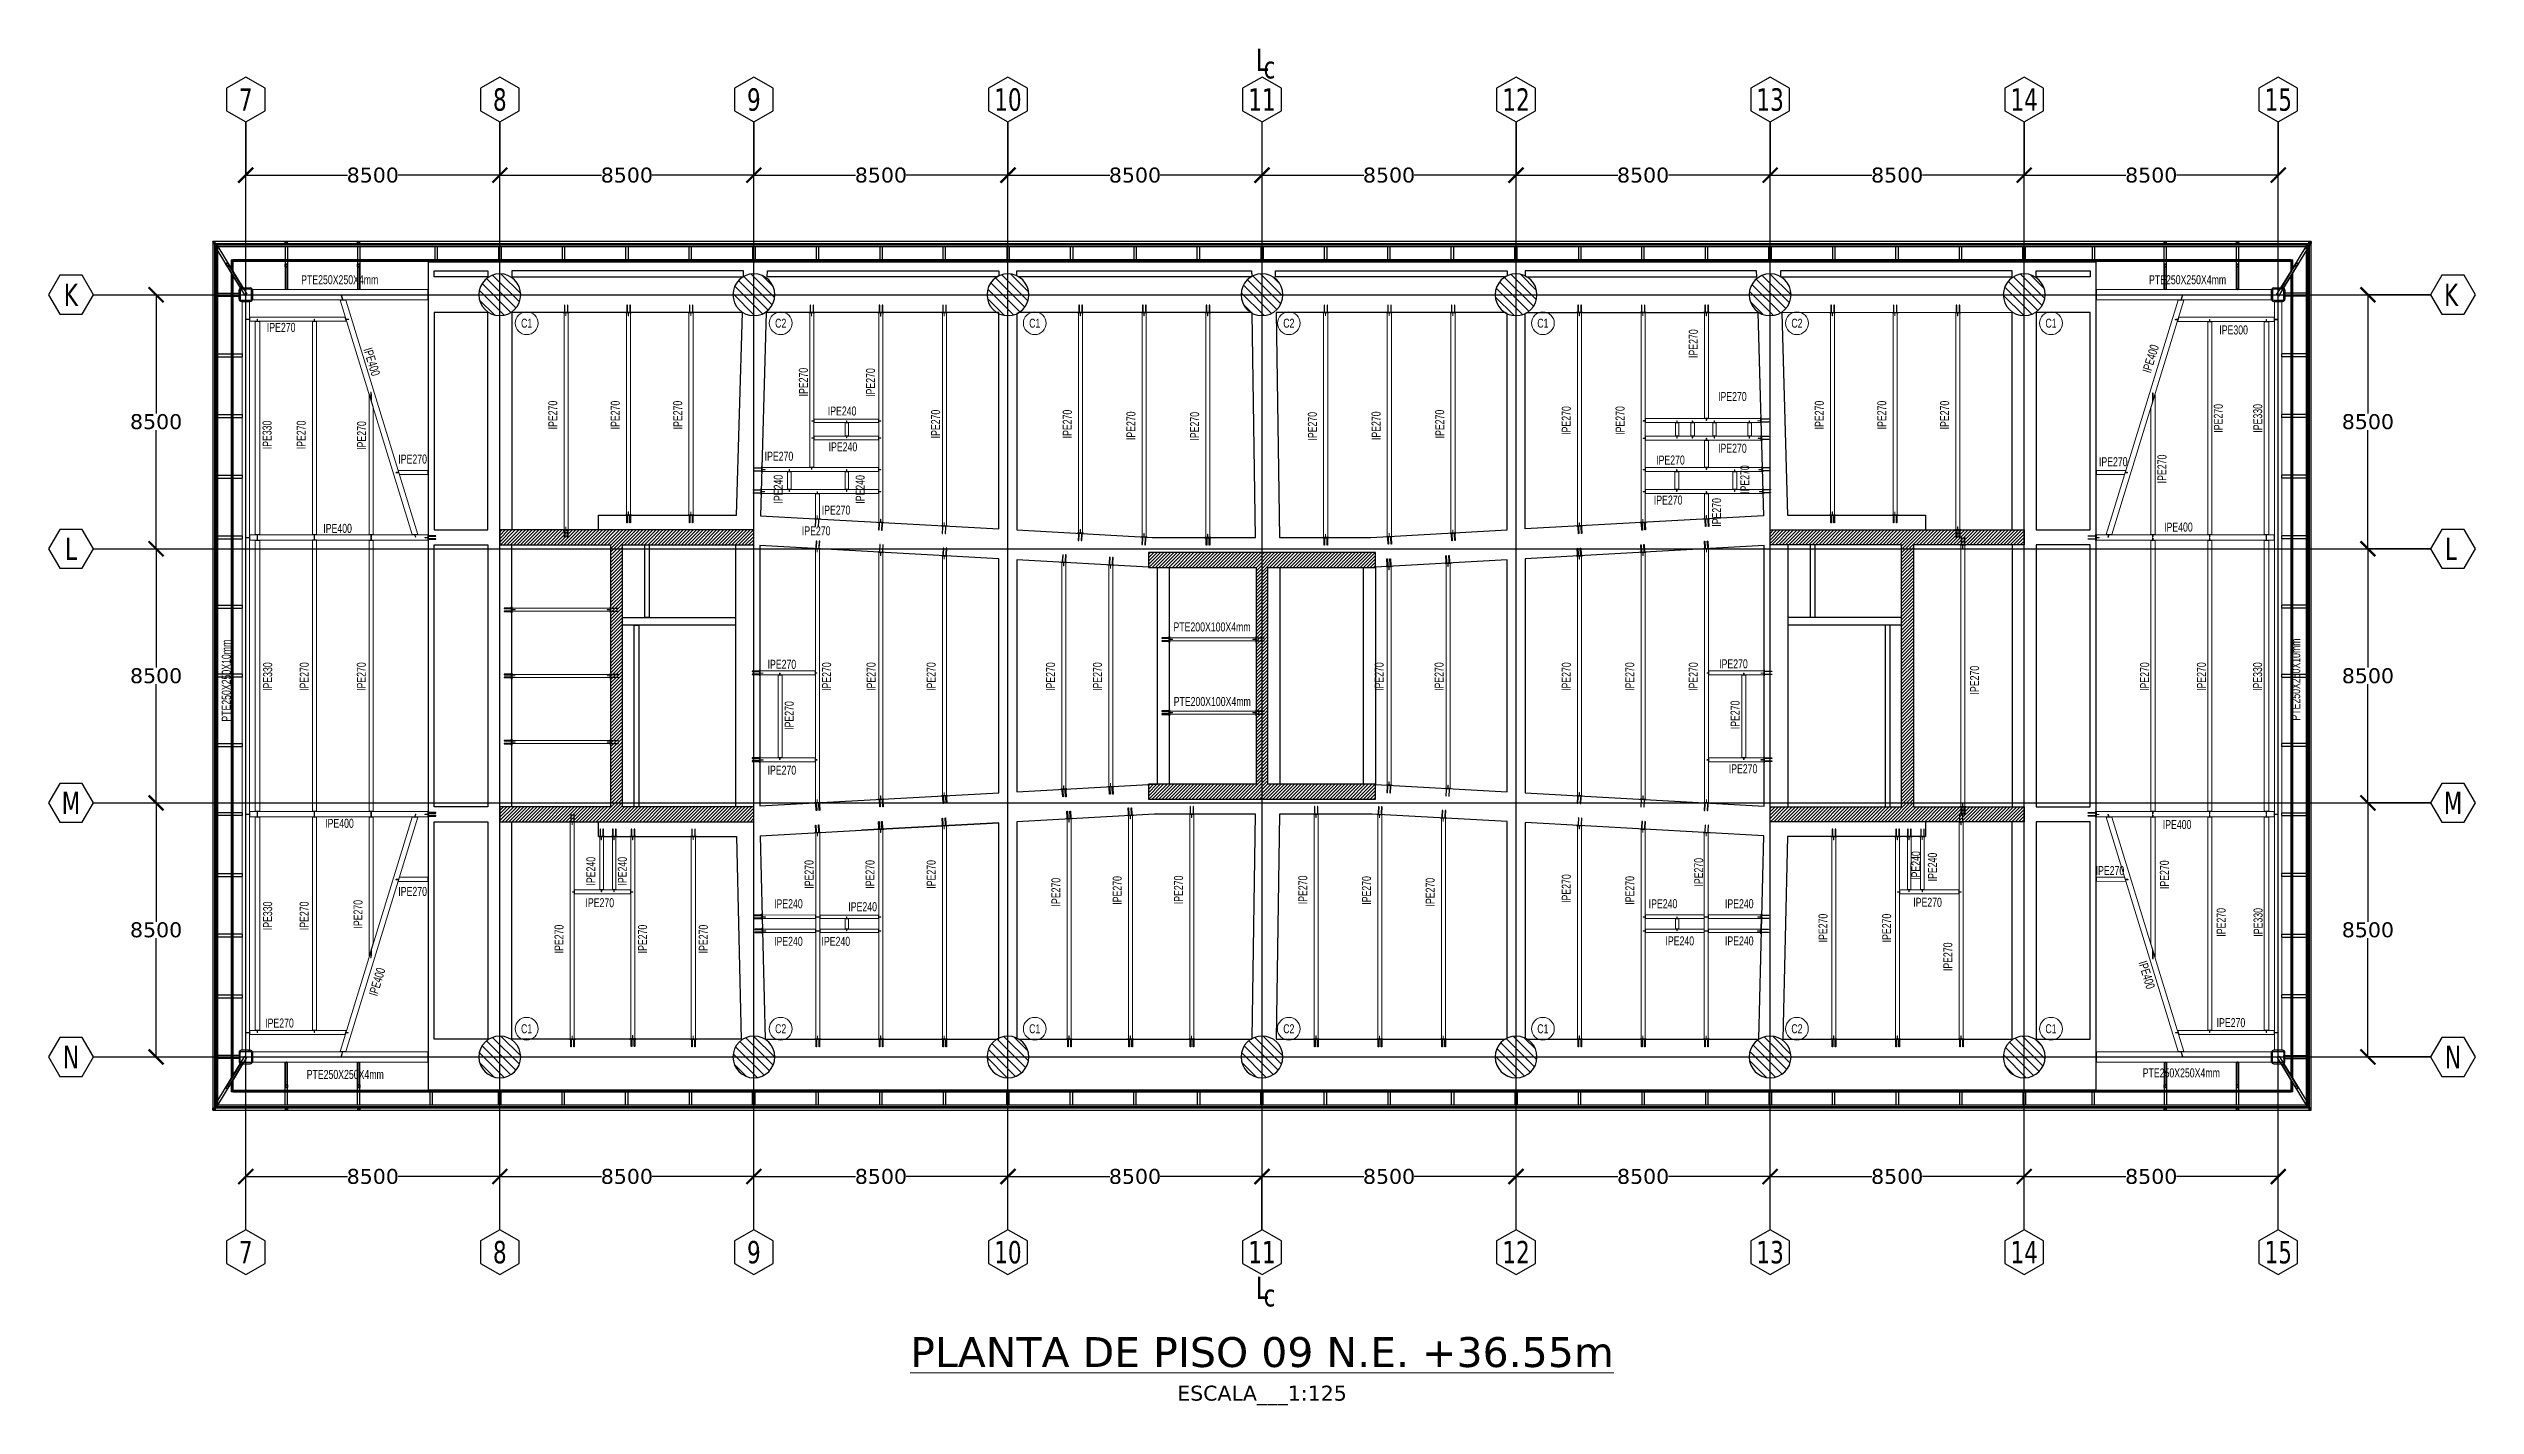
# Model space of a CAD drawing. Header units: millimetres. Extents: x -6598 to 74598, y -11659 to 33736.
import ezdxf
from ezdxf.enums import TextEntityAlignment as Align

# ---------------------------------------------------------------- set-up
doc = ezdxf.new("R2010")
doc.units = ezdxf.units.MM
for name, color, linetype, lineweight in [('0-1', 250, 'Continuous', 5), ('E_B_PLACA-1', 10, 'Continuous', 25), ('E_B_PLACA-2', 31, 'Continuous', 25), ('E_COLUMNAS', 1, 'Continuous', 18), ('E_COLUMNAS-1', 31, 'Continuous', 25), ('E_COLUMNAS-2', 1, 'Continuous', 25), ('E_COLUMNAS-3', 1, 'Continuous', 35), ('E_TEXTO', 3, 'Continuous', 9), ('E_VIGAS-1', 31, 'Continuous', 25), ('E_VIGAS-2', 10, 'Continuous', 25), ('HCB-TEXT-H1', 6, 'Continuous', 18), ('HCB-TEXT-H2', 4, 'Continuous', 18), ('HCB-VIGAS', 4, 'Continuous', 15), ('HCB_VIGAS', 4, 'Continuous', 15), ('S-COLS-HDLN-1', 52, 'Continuous', 9)]:
    doc.layers.add(name, color=color, linetype=linetype, lineweight=lineweight)
for name, color, linetype in [('COTAS', 8, 'Continuous'), ('HCB-ACH_PANT', 253, 'Continuous'), ('HCB-EJES', 1, 'Continuous'), ('HCB-PLATINAS', 5, 'Continuous'), ('HCB-ROTULOS', 2, 'Continuous'), ('HCB_PANTALLAS', 6, 'Continuous')]:
    doc.layers.add(name, color=color, linetype=linetype)
doc.styles.add('Arial Narrow', font='', dxfattribs={"width": 0.85, "height": 0.3})
doc.styles.add('Arial Narrow_1', font='', dxfattribs={"width": 0.85, "height": 0.3})
doc.styles.add('ROMANT', font='romant.shx', dxfattribs={"width": 0.8})
doc.styles.add('VERDANA', font='verdana.ttf')
doc.styles.get('Arial Narrow').set_extended_font_data('Arial Narrow')
doc.styles.get('Arial Narrow_1').set_extended_font_data('Arial Narrow')
doc.dimstyles.new('1.125', dxfattribs={"dimscale": 0, "dimtxt": 500, "dimasz": 500, "dimexe": 4, "dimexo": 4, "dimgap": 15, "dimtad": 0, "dimdec": 0, "dimzin": 4, "dimdsep": 46, "dimtxsty": 'ROMANT', "dimblk": 'ARCHTICK', "dimcen": -10, "dimclrd": 256, "dimclrt": 3, "dimadec": 0, "dimazin": 0, "dimtfac": 1, "dimtdec": 0, "dimtix": 1, "dimtmove": 0, "dimatfit": 0, "dimldrblk": 'OBLIQUE', "dimfxl": 0.05, "dimtolj": 1, "dimtzin": 0, "dimarcsym": 0})
pattern_1 = [(45, (-21179.4, -55448.73), (-56.1266, 56.1266), [])]

msp = doc.modelspace()

# ---------------------------------------------------------------- texts
at = {"layer": 'E_TEXTO', "style": 'Arial Narrow', "width": 0.85}
for s, p in [('C1', (9397.8, 24547.6)), ('C2', (17897.8, 24547.6)), ('C1', (26397.8, 24547.6)), ('C2', (34897.8, 24547.6)), ('C1', (43397.8, 24547.6)), ('C2', (51897.8, 24547.6)), ('C1', (60397.8, 24547.6)), ('C1', (9397.1, 943.8)), ('C2', (17897.1, 943.8)), ('C1', (26397.1, 943.8)), ('C2', (34897.1, 943.8)), ('C1', (43397.1, 943.8)), ('C2', (51897.1, 943.8)), ('C1', (60397.1, 943.8))]:
    msp.add_text(s, height=300, dxfattribs=at).set_placement(p, align=Align.MIDDLE_CENTER)
at = {"layer": 'E_TEXTO', "char_height": 300, "attachment_point": 1, "style": 'Arial Narrow_1'}
for s, insert, width in [('PTE250X250X4mm', (1853.6, 26152.2), 3229.999), ('PTE250X250X4mm', (63676.2, 26152.2), 3229.999), ('IPE270', (705.6, 24556.9), 1206.139), ('IPE300', (66027.7, 24472.3), 1206.139), ('IPE240', (19473.3, 21759.8), 1206.139), ('IPE240', (19500.5, 20560.5), 1206.139), ('IPE270', (5104.7, 20152.4), 1206.139), ('IPE270', (17360.3, 20248.1), 1206.139), ('IPE270', (62000.4, 20063.9), 1206.139), ('IPE270', (19270.3, 18445.9), 1206.139), ('IPE400', (64180.6, 17877.4), 1206.139), ('IPE400', (2593.8, 17833.1), 1206.139), ('IPE270', (18605.6, 17752.2), 1206.139), ('IPE270', (17457.3, 13285.8), 1206.139), ('IPE270', (49294.5, 13301.7), 1206.139), ('PTE200X100X4mm', (31044.8, 12040.8), 3229.999), ('IPE400', (2656.9, 7965.8), 1206.139), ('IPE400', (64137, 7925.8), 1206.139), ('IPE270', (5104.7, 5688), 1206.139), ('IPE270', (61889.9, 6385.1), 1206.139), ('IPE240', (17674.6, 5276.3), 1206.139), ('IPE240', (20160.3, 5176.3), 1206.139), ('IPE240', (46937.5, 5276.4), 1206.139), ('IPE240', (49488, 5276.4), 1206.139), ('IPE270', (55788.2, 5323.5), 1206.139), ('IPE240', (17674.6, 4018.1), 1206.139), ('IPE240', (19262.6, 4018.1), 1206.139), ('IPE240', (47499.1, 4032.8), 1206.139), ('IPE240', (49488, 4032.8), 1206.139), ('IPE270', (649.2, 1284.9), 1206.139), ('IPE270', (65939.1, 1297.8), 1206.139), ('PTE250X250X4mm', (2037.8, -435), 3229.999), ('PTE250X250X4mm', (63465.7, -383.1), 3229.999)]:
    msp.add_mtext(s, dxfattribs=dict(at, insert=insert, width=width))
for s, insert, width, rotation in [('IPE400', (4221.6, 23759.2), 1206.139, 287.082943), ('IPE270', (48280.3, 23384), 1206.139, 90), ('IPE400', (63447.1, 22946.4), 1206.139, 72.917254), ('IPE270', (18506.4, 22096.8), 1206.139, 90), ('IPE270', (20752.1, 22083), 1206.139, 90), ('IPE270', (10121.9, 20994.7), 1206.139, 90), ('IPE270', (12211.9, 20994.7), 1206.139, 90), ('IPE270', (14301.9, 20994.7), 1206.139, 90), ('IPE270', (49257.9, 22243.5), 1206.139, 0.000099), ('IPE270', (52495.3, 20994.7), 1206.139, 90), ('IPE270', (54585.3, 20994.7), 1206.139, 90), ('IPE270', (56688.8, 20994.7), 1206.139, 90), ('IPE330', (563.2, 20329.9), 1206.139, 90), ('IPE270', (1705.3, 20329.9), 1206.139, 90), ('IPE270', (3725, 20311.8), 1206.139, 90), ('IPE270', (22929.1, 20695), 1206.139, 90), ('IPE270', (27335.3, 20695), 1206.139, 90), ('IPE270', (29465.3, 20636.8), 1206.139, 90), ('IPE270', (31595.3, 20619.7), 1206.139, 90), ('IPE270', (35535.3, 20619.7), 1206.139, 90), ('IPE270', (37665.3, 20637), 1206.139, 90), ('IPE270', (39795.3, 20695.2), 1206.139, 90), ('IPE270', (44030.3, 20813.7), 1206.139, 90), ('IPE270', (45829.6, 20813.7), 1206.139, 90), ('IPE270', (65845.2, 20885.8), 1206.139, 90), ('IPE330', (67162.4, 20885.8), 1206.139, 90), ('IPE270', (49257.9, 20513.2), 1206.139, 0.000099), ('IPE270', (47187.3, 20120.1), 1206.139, 0.000099), ('IPE270', (50001.9, 18836.6), 1206.139, 90), ('IPE270', (63960.3, 19191.1), 1206.139, 90), ('IPE240', (17664.6, 18516.5), 1206.139, 90), ('IPE240', (20405.9, 18507.3), 1206.139, 90), ('IPE270', (47109.9, 18780.9), 1206.139, 0.000099), ('IPE270', (49059.3, 17738.9), 1206.139, 90), ('PTE250X250X10mm', (-801.4, 11216.3), 3434.429, 90), ('PTE200X100X4mm', (31037.8, 14535.7), 3229.999, 0.000099), ('PTE250X250X10mm', (68434.6, 11254), 3434.429, 90), ('IPE330', (582.4, 12244.7), 1206.139, 90), ('IPE270', (1807.1, 12244.7), 1206.139, 90), ('IPE270', (3716.9, 12244.7), 1206.139, 90), ('IPE270', (19283, 12244.7), 1206.139, 90), ('IPE270', (20770.3, 12245.1), 1206.139, 90), ('IPE270', (22780.3, 12245.1), 1206.139, 90), ('IPE270', (26775.3, 12244.9), 1206.139, 90), ('IPE270', (28345.3, 12244.7), 1206.139, 90), ('IPE270', (37769.2, 12244.3), 1206.139, 90), ('IPE270', (39774.7, 12244.3), 1206.139, 90), ('IPE270', (44030.3, 12244.3), 1206.139, 90), ('IPE270', (46155.3, 12244.5), 1206.139, 90), ('IPE270', (48280.3, 12244.6), 1206.139, 90), ('IPE270', (57690.6, 12127.1), 1206.139, 90), ('IPE270', (63380, 12244.7), 1206.139, 90), ('IPE270', (65280, 12244.7), 1206.139, 90), ('IPE330', (67159, 12244.7), 1206.139, 90), ('IPE270', (18031.3, 10944), 1206.139, 90), ('IPE270', (49677.3, 10963.1), 1206.139, 90), ('IPE270', (17457.3, 9743.9), 1206.139, 0.000099), ('IPE270', (49616.1, 9792.7), 1206.139, 0.000099), ('IPE240', (11396.8, 5734.5), 1206.139, 90), ('IPE240', (12448.8, 5734.5), 1206.139, 90), ('IPE270', (18696, 5629.2), 1206.139, 90), ('IPE270', (20735.3, 5629.2), 1206.139, 90), ('IPE270', (22780.3, 5629.2), 1206.139, 90), ('IPE270', (48459.4, 5699.2), 1206.139, 90), ('IPE240', (55725.8, 5925.8), 1206.139, 90), ('IPE240', (56279.3, 5874), 1206.139, 90), ('IPE270', (64040.3, 5618.3), 1206.139, 90), ('IPE270', (26955.3, 5034.8), 1206.139, 90), ('IPE270', (29005.3, 5092.9), 1206.139, 90), ('IPE270', (31055.3, 5109.9), 1206.139, 90), ('IPE270', (35215.3, 5109.9), 1206.139, 90), ('IPE270', (37345.3, 5091.9), 1206.139, 90), ('IPE270', (39475.3, 5033.8), 1206.139, 90), ('IPE270', (44030.3, 5153.1), 1206.139, 90), ('IPE270', (46155.3, 5092.9), 1206.139, 90), ('IPE330', (582.4, 4241.3), 1206.139, 90), ('IPE270', (1803.9, 4241.3), 1206.139, 90), ('IPE270', (3605.3, 4294.9), 1206.139, 90), ('IPE270', (11365.9, 5311.2), 1206.139, 0.000099), ('IPE270', (65940.3, 4025), 1206.139, 90), ('IPE330', (67174.8, 4025), 1206.139, 90), ('IPE270', (10330.3, 3464.8), 1206.139, 90), ('IPE270', (13124.8, 3464.8), 1206.139, 90), ('IPE270', (15157.8, 3464.8), 1206.139, 90), ('IPE270', (52618.8, 3832.8), 1206.139, 90), ('IPE270', (54748.8, 3832.8), 1206.139, 90), ('IPE270', (56795.3, 2871.9), 1206.139, 90), ('IPE400', (4108.4, 2101.9), 1206.139, 72.917254), ('IPE400', (63603.8, 3248.2), 1206.139, 287.082943)]:
    msp.add_mtext(s, dxfattribs=dict(at, insert=insert, width=width, rotation=rotation))
at = {"layer": 'HCB-ROTULOS', "color": 4, "style": 'VERDANA', "width": 0.7}
for s, p in [('L', (34000.1, 33360.9)), ('c', (34250.4, 33110.7)), ('7', (0.1, 32030.5)), ('8', (8500.1, 32030.5)), ('9', (17000.1, 32030.5)), ('10', (25500.1, 32030.5)), ('11', (34000.1, 32030.5)), ('12', (42500.1, 32030.5)), ('13', (51000.1, 32030.5)), ('14', (59500.1, 32030.5)), ('15', (68000.1, 32030.5)), ('K', (-5848.2, 25500)), ('K', (73783.9, 25500)), ('L', (-5848.2, 17000)), ('L', (73777.9, 17000)), ('M', (-5848.2, 8500)), ('M', (73848.4, 8500)), ('N', (-5848.2, 0)), ('N', (73847, 0)), ('7', (0.1, -6530.2)), ('8', (8500.1, -6530.2)), ('9', (17000.1, -6530.2)), ('10', (25500.1, -6530.2)), ('11', (34000.1, -6530.2)), ('12', (42500.1, -6530.2)), ('13', (51000.1, -6530.2)), ('14', (59500.1, -6530.2)), ('15', (68000.1, -6530.2)), ('L', (34000.1, -7720.9)), ('c', (34250.4, -7971.1))]:
    msp.add_text(s, height=750, dxfattribs=at).set_placement(p, align=Align.MIDDLE_CENTER)
at = {"layer": 'HCB-TEXT-H1', "style": 'VERDANA'}
msp.add_text('%%UPLANTA DE PISO 09 N.E. +36.55m', height=1000, dxfattribs=at).set_placement((34000.1, -9872.7), align=Align.MIDDLE_CENTER)
at = {"layer": 'HCB-TEXT-H2', "style": 'VERDANA'}
msp.add_text('ESCALA___1:125', height=500, dxfattribs=at).set_placement((34000.1, -11247.1), align=Align.MIDDLE_CENTER)

# ---------------------------------------------------------------- blocks, each defined once
blk = doc.blocks.new('EST_SFM_VIGA-METALICA-SECCION-C - EST_SFM_VIGA-METALICA-UPN160-1606674-_34_00m_N_E_-NIVEL-9 DOC')
at = {"layer": 'E_VIGAS-1'}
for p, q in [((-35.176, 0.012), (-35.176, 0.018)), ((-35.17, 0.018), (-35.176, 0.018)), ((-32.752, 0.018), (-35.112, 0.018)), ((-30.332, 0.018), (-32.694, 0.018)), ((30.113, 0.018), (-30.274, 0.018)), ((32.533, 0.018), (30.171, 0.018)), ((34.956, 0.018), (32.591, 0.018)), ((35.021, 0.018), (35.016, 0.018)), ((35.021, 0.018), (35.021, -0.047)), ((-35.175, -0.047), (-35.108, -0.047)), ((-35.107, -0.047), (-32.758, -0.047)), ((-32.756, -0.047), (-32.69, -0.047)), ((-32.689, -0.047), (-30.338, -0.047)), ((-30.336, -0.047), (-30.27, -0.047)), ((-30.269, -0.047), (30.107, -0.047)), ((30.109, -0.047), (30.175, -0.047)), ((30.176, -0.047), (32.527, -0.047)), ((32.529, -0.047), (32.595, -0.047)), ((32.596, -0.047), (34.951, -0.047)), ((34.952, -0.047), (35.018, -0.047))]:
    blk.add_line(p, q, dxfattribs=at)
blk = doc.blocks.new('EST_SFM_VIGA-METALICA-SECCION-C - EST_SFM_VIGA-METALICA-UPN160-1601879-_34_00m_N_E_-NIVEL-9 DOC')
at = {"layer": 'E_VIGAS-1'}
for p, q in [((-14.466, -0.016), (-14.466, 0.047)), ((-14.462, 0.047), (-14.466, 0.047)), ((14.461, 0.047), (-14.461, 0.047)), ((14.466, 0.047), (14.462, 0.047)), ((14.466, 0.047), (14.466, -0.016)), ((-14.466, -0.018), (14.466, -0.018))]:
    blk.add_line(p, q, dxfattribs=at)
blk = doc.blocks.new('EST_SFM_VIGA-METALICA-SECCION-C - EST_SFM_VIGA-METALICA-UPN100-1529610-_34_00m_N_E_-NIVEL-9 DOC')
at = {"layer": 'E_VIGAS-2'}
for p, q in [((-14.442, -0.018), (-14.442, 0.032)), ((14.393, 0.032), (-14.441, 0.032)), ((14.393, 0.032), (14.393, -0.018)), ((-14.442, -0.018), (14.393, -0.018))]:
    blk.add_line(p, q, dxfattribs=at)
blk = doc.blocks.new('EST_SFM_VIGA-METALICA-SECCION-C - EST_SFM_VIGA-METALICA-UPN100-1529678-_34_00m_N_E_-NIVEL-9 DOC')
at = {"layer": 'E_VIGAS-2'}
for p, q in [((-13.943, -0.032), (-13.943, 0.018)), ((-13.556, 0.018), (-13.943, 0.018)), ((13.374, 0.018), (-13.422, 0.018)), ((13.894, 0.018), (13.507, 0.018)), ((13.894, 0.018), (13.894, -0.032)), ((-13.942, -0.032), (-13.638, -0.032)), ((-13.504, -0.032), (13.456, -0.032)), ((13.59, -0.032), (13.893, -0.032))]:
    blk.add_line(p, q, dxfattribs=at)
blk = doc.blocks.new('EST_SFM_VIGA-METALICA-SECCION-C - EST_SFM_VIGA-METALICA-UPN100-1529792-_34_00m_N_E_-NIVEL-9 DOC')
at = {"layer": 'E_VIGAS-2'}
for p, q in [((-13.568, -0.018), (-13.568, 0.032)), ((-13.263, 0.032), (-13.567, 0.032)), ((13.831, 0.032), (-13.129, 0.032)), ((14.268, 0.032), (13.965, 0.032)), ((14.269, 0.032), (14.269, -0.018)), ((-13.568, -0.018), (-13.181, -0.018)), ((-13.047, -0.018), (13.749, -0.018)), ((13.882, -0.018), (14.269, -0.018))]:
    blk.add_line(p, q, dxfattribs=at)
blk = doc.blocks.new('EST_SFM_VIGA-METALICA-SECCION-C - EST_SFM_VIGA-METALICA-UPN100-1530878-_34_00m_N_E_-NIVEL-9 DOC')
at = {"layer": 'E_VIGAS-2'}
for p, q in [((-14.294, -0.032), (-14.294, 0.018)), ((14.54, 0.018), (-14.294, 0.018)), ((14.54, 0.018), (14.54, -0.032)), ((-14.294, -0.032), (14.54, -0.032))]:
    blk.add_line(p, q, dxfattribs=at)
blk = doc.blocks.new('EST_SFM_VIGA-METALICA-SECCION-C - EST_SFM_VIGA-METALICA-UPN160-1529890-_34_00m_N_E_-NIVEL-9 DOC')
at = {"layer": 'E_VIGAS-1'}
for p, q in [((14.442, 0.018), (-14.49, 0.018)), ((-14.49, -0.047), (-14.49, 0.016)), ((14.506, 0.018), (14.5, 0.018)), ((14.506, 0.018), (14.506, 0.013)), ((-14.49, -0.047), (-14.487, -0.047)), ((-14.485, -0.047), (14.437, -0.047)), ((14.438, -0.047), (14.504, -0.047))]:
    blk.add_line(p, q, dxfattribs=at)
blk = doc.blocks.new('EST_SFM_VIGA-METALICA-SECCION-C - EST_SFM_VIGA-METALICA-UPN100-1526554-_34_00m_N_E_-NIVEL-9 DOC')
at = {"layer": 'E_VIGAS-2'}
for p, q in [((-34.929, -0.032), (-34.929, 0.018)), ((34.942, 0.018), (-34.929, 0.018)), ((34.942, 0.018), (34.942, -0.032)), ((-34.929, -0.032), (34.942, -0.032))]:
    blk.add_line(p, q, dxfattribs=at)
blk = doc.blocks.new('EST_SFM_VIGA-METALICA-SECCION-C - EST_SFM_VIGA-METALICA-UPN100-1526616-_34_00m_N_E_-NIVEL-9 DOC')
at = {"layer": 'E_VIGAS-2'}
for p, q in [((-34.827, -0.018), (-34.827, 0.032)), ((34.044, 0.032), (-34.827, 0.032)), ((34.044, 0.032), (34.044, -0.018)), ((-34.827, -0.018), (34.044, -0.018))]:
    blk.add_line(p, q, dxfattribs=at)
blk = doc.blocks.new('EST_SFM_VIGA-METALICA-SECCION-C - EST_SFM_VIGA-METALICA-UPN100-1527742-_34_00m_N_E_-NIVEL-9 DOC')
at = {"layer": 'E_VIGAS-2'}
for p, q in [((-34.827, -0.032), (-34.827, 0.018)), ((34.044, 0.018), (-34.827, 0.018)), ((34.044, 0.018), (34.044, -0.032)), ((-34.827, -0.032), (34.044, -0.032))]:
    blk.add_line(p, q, dxfattribs=at)
blk = doc.blocks.new('EST_SFM_VIGA-METALICA-SECCION-C - EST_SFM_VIGA-METALICA-UPN100-1527772-_34_00m_N_E_-NIVEL-9 DOC')
at = {"layer": 'E_VIGAS-2'}
for p, q in [((-34.929, -0.018), (-34.929, 0.032)), ((34.942, 0.032), (-34.929, 0.032)), ((34.942, 0.032), (34.942, -0.018)), ((-34.929, -0.018), (34.942, -0.018))]:
    blk.add_line(p, q, dxfattribs=at)
blk = doc.blocks.new('EST_SFM_VIGA-METALICA-SECCION-C - EST_SFM_VIGA-METALICA-UPN160-1579051-_34_00m_N_E_-NIVEL-9 DOC')
at = {"layer": 'E_VIGAS-1'}
for p, q in [((-35.108, 0.047), (-35.175, 0.047)), ((-32.753, 0.047), (-35.107, 0.047)), ((-32.685, 0.047), (-32.751, 0.047)), ((-30.333, 0.047), (-32.684, 0.047)), ((-30.265, 0.047), (-30.331, 0.047)), ((30.107, 0.047), (-30.264, 0.047)), ((30.175, 0.047), (30.109, 0.047)), ((32.527, 0.047), (30.176, 0.047)), ((32.595, 0.047), (32.529, 0.047)), ((34.951, 0.047), (32.596, 0.047)), ((34.955, 0.047), (34.952, 0.047)), ((34.955, 0.047), (34.955, -0.016)), ((-35.176, -0.018), (-35.176, -0.012)), ((-35.176, -0.018), (-35.17, -0.018)), ((-35.112, -0.018), (-32.747, -0.018)), ((-32.689, -0.018), (-30.327, -0.018)), ((-30.269, -0.018), (30.113, -0.018)), ((30.171, -0.018), (32.533, -0.018)), ((32.591, -0.018), (34.955, -0.018))]:
    blk.add_line(p, q, dxfattribs=at)
blk = doc.blocks.new('EST_SCM_COLUMNA-METALICA-SECCION-CUADRADA - EST_SCM_COLUMNA-TUBULAR-CUADRADA_PTEØ_70x70 e_3mm-1574201-_34_00m_N_E_-NIVEL-9 DOC')
at = {"layer": 'E_COLUMNAS-1'}
for p, q in [((-0.035, -0.029), (-0.035, 0.029)), ((-0.032, 0.029), (-0.032, -0.029)), ((-0.029, 0.035), (0.029, 0.035)), ((0.029, 0.032), (-0.029, 0.032)), ((0.032, -0.029), (0.032, 0.029)), ((0.035, 0.029), (0.035, -0.029)), ((-0.029, -0.032), (0.029, -0.032)), ((0.029, -0.035), (-0.029, -0.035))]:
    blk.add_line(p, q, dxfattribs=at)
for centre, radius, start, end in [((-0.029, 0.029), 0.006, 90, 180), ((-0.029, 0.029), 0.006, 90, 170), ((-0.029, 0.029), 0.003, 90, 180), ((-0.029, 0.029), 0.003, 90, 150), ((0.029, 0.029), 0.006, 0, 90), ((0.029, 0.029), 0.006, 10, 90), ((0.029, 0.029), 0.003, 0, 90), ((0.029, 0.029), 0.003, 30, 90), ((-0.029, -0.029), 0.006, 180, 270), ((-0.029, -0.029), 0.003, 180, 270), ((0.029, -0.029), 0.006, 270, 0), ((0.029, -0.029), 0.003, 270, 360)]:
    blk.add_arc(centre, radius, start, end, dxfattribs=at)
blk = doc.blocks.new('EST_SCM_COLUMNA-METALICA-SECCION-CUADRADA - EST_SCM_COLUMNA-TUBULAR-CUADRADA_PTEØ_70x70 e_3mm-V7-_34_00m_N_E_-NIVEL-9 DOC')
at = {"layer": 'E_COLUMNAS-1'}
for p, q in [((-0.035, -0.029), (-0.035, 0.029)), ((-0.032, 0.029), (-0.032, -0.029)), ((-0.029, 0.035), (0.029, 0.035)), ((0.029, 0.032), (-0.029, 0.032)), ((0.032, -0.029), (0.032, 0.029)), ((0.035, 0.029), (0.035, -0.029)), ((-0.029, -0.032), (0.029, -0.032)), ((0.029, -0.035), (-0.029, -0.035))]:
    blk.add_line(p, q, dxfattribs=at)
for centre, radius, start, end in [((-0.029, 0.029), 0.006, 90, 180), ((-0.029, 0.029), 0.003, 90, 180), ((0.029, 0.029), 0.006, 0, 90), ((0.029, 0.029), 0.003, 0, 90), ((0.029, 0.029), 0.006, 10, 80), ((0.029, 0.029), 0.003, 30, 60), ((-0.029, -0.029), 0.006, 180, 270), ((-0.029, -0.029), 0.003, 180, 270), ((0.029, -0.029), 0.006, 270, 0), ((0.029, -0.029), 0.003, 270, 360)]:
    blk.add_arc(centre, radius, start, end, dxfattribs=at)
blk = doc.blocks.new('EST_SCM_COLUMNA-METALICA-SECCION-CUADRADA - EST_SCM_COLUMNA-TUBULAR-CUADRADA_PTEØ_70x70 e_3mm-1586569-_34_00m_N_E_-NIVEL-9 DOC')
at = {"layer": 'E_COLUMNAS-1'}
for p, q in [((-0.035, 0.029), (-0.035, -0.029)), ((-0.032, -0.029), (-0.032, 0.029)), ((0.029, 0.035), (-0.029, 0.035)), ((-0.029, 0.032), (0.029, 0.032)), ((0.032, 0.029), (0.032, -0.029)), ((0.035, -0.029), (0.035, 0.029)), ((0.029, -0.032), (-0.029, -0.032)), ((-0.029, -0.035), (0.029, -0.035))]:
    blk.add_line(p, q, dxfattribs=at)
for centre, radius, start, end in [((-0.029, 0.029), 0.006, 90, 180), ((-0.029, 0.029), 0.003, 90, 180), ((0.029, 0.029), 0.006, 360, 90), ((0.029, 0.029), 0.003, 0, 90), ((-0.029, -0.029), 0.006, 180, 270), ((-0.029, -0.029), 0.003, 180, 270), ((0.029, -0.029), 0.006, 270, 360), ((0.029, -0.029), 0.003, 270, 360), ((0.029, -0.029), 0.006, 280, 350), ((0.029, -0.029), 0.003, 300, 330)]:
    blk.add_arc(centre, radius, start, end, dxfattribs=at)
blk = doc.blocks.new('EST_SCM_COLUMNA-METALICA-SECCION-CUADRADA - EST_SCM_COLUMNA-TUBULAR-CUADRADA_PTEØ_70x70 e_3mm-V8-_34_00m_N_E_-NIVEL-9 DOC')
at = {"layer": 'E_COLUMNAS-1'}
for p, q in [((-0.035, 0.029), (-0.035, -0.029)), ((-0.032, -0.029), (-0.032, 0.029)), ((0.029, 0.035), (-0.029, 0.035)), ((-0.029, 0.032), (0.029, 0.032)), ((0.032, 0.029), (0.032, -0.029)), ((0.035, -0.029), (0.035, 0.029)), ((0.029, -0.032), (-0.029, -0.032)), ((-0.029, -0.035), (0.029, -0.035))]:
    blk.add_line(p, q, dxfattribs=at)
for centre, radius, start, end in [((-0.029, 0.029), 0.006, 90, 180), ((-0.029, 0.029), 0.003, 90, 180), ((0.029, 0.029), 0.006, 360, 90), ((0.029, 0.029), 0.003, 0, 90), ((-0.029, -0.029), 0.006, 180, 270), ((-0.029, -0.029), 0.006, 190, 270), ((-0.029, -0.029), 0.003, 180, 270), ((-0.029, -0.029), 0.003, 210, 270), ((0.029, -0.029), 0.006, 270, 360), ((0.029, -0.029), 0.003, 270, 360), ((0.029, -0.029), 0.006, 270, 350), ((0.029, -0.029), 0.003, 270, 330)]:
    blk.add_arc(centre, radius, start, end, dxfattribs=at)
blk = doc.blocks.new('DCTIB_CNI_EST_MOD-1A-FAC_0001_rvt-1-_34_00m_N_E_-NIVEL-9 DOC')
at = {"layer": 'E_B_PLACA-1'}
for p, q in [((-75.147, 167.83), (-5.177, 167.83)), ((-75.147, 138.995), (-75.147, 167.83)), ((-74.597, 167.28), (-74.597, 166.944)), ((-5.727, 167.28), (-74.597, 167.28)), ((-5.727, 166.944), (-5.727, 167.28)), ((-5.177, 167.83), (-5.177, 138.995)), ((-74.597, 166.81), (-74.597, 140.014)), ((-5.727, 140.014), (-5.727, 166.81)), ((-74.597, 139.881), (-74.597, 139.545)), ((-5.727, 139.545), (-5.727, 139.881)), ((-5.177, 138.995), (-75.147, 138.995)), ((-74.597, 139.545), (-5.727, 139.545))]:
    blk.add_line(p, q, dxfattribs=at)
at = {"layer": 'E_B_PLACA-2'}
for p, q in [((-75.147, 167.83), (-75.147, 138.995)), ((-5.177, 167.83), (-75.147, 167.83)), ((-74.597, 167.28), (-5.727, 167.28)), ((-74.597, 166.944), (-74.597, 167.28)), ((-5.727, 167.28), (-5.727, 166.944)), ((-5.177, 138.995), (-5.177, 167.83)), ((-74.597, 140.014), (-74.597, 166.81)), ((-5.727, 166.81), (-5.727, 140.014)), ((-74.597, 139.545), (-74.597, 139.881)), ((-5.727, 139.881), (-5.727, 139.545)), ((-75.147, 138.995), (-5.177, 138.995)), ((-5.727, 139.545), (-74.597, 139.545))]:
    blk.add_line(p, q, dxfattribs=at)
at = {"layer": 'E_COLUMNAS-1'}
for centre, radius, start, end in [((-75.196, 167.879), 0.006, 280, 350), ((-75.196, 167.879), 0.006, 280, 350), ((-75.196, 167.879), 0.003, 300, 330), ((-75.196, 167.879), 0.003, 300, 330), ((-72.836, 167.879), 0.006, 190, 270), ((-72.836, 167.879), 0.006, 190, 270), ((-72.836, 167.879), 0.003, 210, 270), ((-72.836, 167.879), 0.003, 210, 270), ((-72.778, 167.879), 0.006, 270, 350), ((-72.778, 167.879), 0.006, 270, 350), ((-72.778, 167.879), 0.003, 270, 330), ((-72.778, 167.879), 0.003, 270, 330), ((-70.416, 167.879), 0.006, 190, 270), ((-70.416, 167.879), 0.006, 190, 270), ((-70.416, 167.879), 0.003, 210, 270), ((-70.416, 167.879), 0.003, 210, 270), ((-70.358, 167.879), 0.006, 270, 350), ((-70.358, 167.879), 0.006, 270, 350), ((-70.358, 167.879), 0.003, 270, 330), ((-70.358, 167.879), 0.003, 270, 330), ((-9.971, 167.879), 0.006, 190, 270), ((-9.971, 167.879), 0.006, 190, 270), ((-9.971, 167.879), 0.003, 210, 270), ((-9.971, 167.879), 0.003, 210, 270), ((-9.913, 167.879), 0.006, 270, 350), ((-9.913, 167.879), 0.006, 270, 350), ((-9.913, 167.879), 0.003, 270, 330), ((-9.913, 167.879), 0.003, 270, 330), ((-7.551, 167.879), 0.006, 190, 270), ((-7.551, 167.879), 0.006, 190, 270), ((-7.551, 167.879), 0.003, 210, 270), ((-7.551, 167.879), 0.003, 210, 270), ((-7.493, 167.879), 0.006, 270, 350), ((-7.493, 167.879), 0.006, 270, 350), ((-7.493, 167.879), 0.003, 270, 330), ((-7.493, 167.879), 0.003, 270, 330), ((-5.128, 167.879), 0.006, 190, 260), ((-5.128, 167.879), 0.006, 190, 260), ((-5.128, 167.879), 0.003, 210, 240), ((-5.128, 167.879), 0.003, 210, 240), ((-75.196, 138.946), 0.006, 10, 80), ((-75.196, 138.946), 0.006, 10, 80), ((-75.196, 138.946), 0.003, 30, 60), ((-75.196, 138.946), 0.003, 30, 60), ((-72.831, 138.946), 0.006, 90, 170), ((-72.831, 138.946), 0.006, 90, 170), ((-72.831, 138.946), 0.003, 90, 150), ((-72.831, 138.946), 0.003, 90, 150), ((-72.773, 138.946), 0.006, 10, 90), ((-72.773, 138.946), 0.006, 10, 90), ((-72.773, 138.946), 0.003, 30, 90), ((-72.773, 138.946), 0.003, 30, 90), ((-70.411, 138.946), 0.006, 90, 170), ((-70.411, 138.946), 0.006, 90, 170), ((-70.411, 138.946), 0.003, 90, 150), ((-70.411, 138.946), 0.003, 90, 150), ((-70.353, 138.946), 0.006, 10, 90), ((-70.353, 138.946), 0.006, 10, 90), ((-70.353, 138.946), 0.003, 30, 90), ((-70.353, 138.946), 0.003, 30, 90), ((-9.971, 138.946), 0.006, 90, 170), ((-9.971, 138.946), 0.006, 90, 170), ((-9.971, 138.946), 0.003, 90, 150), ((-9.971, 138.946), 0.003, 90, 150), ((-9.913, 138.946), 0.006, 10, 90), ((-9.913, 138.946), 0.006, 10, 90), ((-9.913, 138.946), 0.003, 30, 90), ((-9.913, 138.946), 0.003, 30, 90), ((-7.551, 138.946), 0.006, 90, 170), ((-7.551, 138.946), 0.006, 90, 170), ((-7.551, 138.946), 0.003, 90, 150), ((-7.551, 138.946), 0.003, 90, 150), ((-7.493, 138.946), 0.006, 10, 90), ((-7.493, 138.946), 0.006, 10, 90), ((-7.493, 138.946), 0.003, 30, 90), ((-7.493, 138.946), 0.003, 30, 90), ((-5.128, 138.946), 0.006, 100, 170), ((-5.128, 138.946), 0.006, 100, 170), ((-5.128, 138.946), 0.003, 120, 150), ((-5.128, 138.946), 0.003, 120, 150)]:
    blk.add_arc(centre, radius, start, end, dxfattribs=at)
at = {"layer": 'E_VIGAS-1'}
for p, q in [((-75.195, 167.791), (-75.176, 167.76)), ((-75.181, 167.84), (-75.178, 167.835)), ((-75.178, 167.826), (-75.181, 167.831)), ((-75.176, 167.859), (-75.176, 167.853)), ((-75.176, 167.853), (-75.176, 167.859)), ((-75.176, 167.859), (-75.147, 167.859)), ((-75.176, 167.749), (-75.176, 167.802)), ((-75.174, 167.865), (-75.175, 167.864)), ((-75.175, 167.858), (-75.147, 167.858)), ((-75.175, 167.858), (-75.175, 167.747)), ((-75.175, 167.747), (-75.147, 167.701)), ((-75.172, 167.87), (-75.173, 167.868)), ((-75.171, 167.875), (-75.171, 167.873)), ((-75.155, 167.859), (-75.166, 167.878)), ((-75.147, 167.858), (-75.13, 167.83)), ((-72.848, 167.858), (-72.848, 167.859)), ((-72.848, 167.859), (-72.82, 167.859)), ((-72.766, 167.858), (-72.848, 167.858)), ((-72.848, 167.858), (-72.848, 167.83)), ((-72.848, 167.28), (-72.848, 166.337)), ((-72.81, 167.876), (-72.81, 167.878)), ((-72.81, 167.864), (-72.81, 167.873)), ((-72.81, 167.859), (-72.81, 167.864)), ((-72.805, 167.878), (-72.805, 167.876)), ((-72.805, 167.873), (-72.805, 167.864)), ((-72.805, 167.864), (-72.805, 167.859)), ((-72.794, 167.859), (-72.766, 167.859)), ((-72.766, 167.859), (-72.766, 167.858)), ((-72.766, 167.858), (-72.766, 167.83)), ((-72.766, 167.28), (-72.766, 166.337)), ((-70.428, 167.858), (-70.428, 167.859)), ((-70.428, 167.859), (-70.4, 167.859)), ((-70.346, 167.858), (-70.428, 167.858)), ((-70.428, 167.858), (-70.428, 167.83)), ((-70.428, 167.28), (-70.428, 166.337)), ((-70.39, 167.876), (-70.39, 167.878)), ((-70.39, 167.864), (-70.39, 167.873)), ((-70.39, 167.859), (-70.39, 167.864)), ((-70.385, 167.878), (-70.385, 167.876)), ((-70.385, 167.873), (-70.385, 167.864)), ((-70.385, 167.864), (-70.385, 167.859)), ((-70.374, 167.859), (-70.346, 167.859)), ((-70.346, 167.859), (-70.346, 167.858)), ((-70.346, 167.858), (-70.346, 167.83)), ((-70.346, 167.28), (-70.346, 166.337)), ((-67.828, 167.859), (-67.8, 167.859)), ((-67.828, 167.858), (-67.828, 167.859)), ((-67.746, 167.858), (-67.828, 167.858)), ((-67.828, 167.83), (-67.828, 167.858)), ((-67.828, 167.252), (-67.828, 167.28)), ((-67.79, 167.864), (-67.79, 167.878)), ((-67.79, 167.859), (-67.79, 167.864)), ((-67.785, 167.878), (-67.785, 167.864)), ((-67.785, 167.864), (-67.785, 167.859)), ((-67.774, 167.859), (-67.746, 167.859)), ((-67.746, 167.859), (-67.746, 167.858)), ((-67.746, 167.83), (-67.746, 167.858)), ((-67.746, 167.252), (-67.746, 167.28)), ((-65.703, 167.858), (-65.703, 167.859)), ((-65.703, 167.859), (-65.675, 167.859)), ((-65.621, 167.858), (-65.703, 167.858)), ((-65.703, 167.858), (-65.703, 167.83)), ((-65.703, 167.28), (-65.703, 167.263)), ((-65.665, 167.864), (-65.665, 167.878)), ((-65.665, 167.859), (-65.665, 167.864)), ((-65.66, 167.878), (-65.66, 167.864)), ((-65.66, 167.864), (-65.66, 167.859)), ((-65.649, 167.859), (-65.621, 167.859)), ((-65.621, 167.859), (-65.621, 167.858)), ((-65.621, 167.858), (-65.621, 167.83)), ((-65.621, 167.28), (-65.621, 167.263)), ((-63.578, 167.858), (-63.578, 167.859)), ((-63.578, 167.859), (-63.55, 167.859)), ((-63.496, 167.858), (-63.578, 167.858)), ((-63.578, 167.858), (-63.578, 167.83)), ((-63.578, 167.28), (-63.578, 167.263)), ((-63.54, 167.864), (-63.54, 167.878)), ((-63.54, 167.859), (-63.54, 167.864)), ((-63.535, 167.878), (-63.535, 167.864)), ((-63.535, 167.864), (-63.535, 167.859)), ((-63.524, 167.859), (-63.496, 167.859)), ((-63.496, 167.859), (-63.496, 167.858)), ((-63.496, 167.858), (-63.496, 167.83)), ((-63.496, 167.28), (-63.496, 167.263)), ((-61.453, 167.858), (-61.453, 167.859)), ((-61.453, 167.859), (-61.425, 167.859)), ((-61.371, 167.858), (-61.453, 167.858)), ((-61.453, 167.858), (-61.453, 167.83)), ((-61.453, 167.28), (-61.453, 167.263)), ((-61.415, 167.864), (-61.415, 167.878)), ((-61.415, 167.859), (-61.415, 167.864)), ((-61.41, 167.878), (-61.41, 167.864)), ((-61.41, 167.864), (-61.41, 167.859)), ((-61.399, 167.859), (-61.371, 167.859)), ((-61.371, 167.859), (-61.371, 167.858)), ((-61.371, 167.858), (-61.371, 167.83)), ((-61.371, 167.28), (-61.371, 167.263)), ((-59.328, 167.859), (-59.3, 167.859)), ((-59.328, 167.858), (-59.328, 167.859)), ((-59.246, 167.858), (-59.328, 167.858)), ((-59.328, 167.83), (-59.328, 167.858)), ((-59.328, 167.263), (-59.328, 167.28)), ((-59.29, 167.864), (-59.29, 167.878)), ((-59.29, 167.859), (-59.29, 167.864)), ((-59.285, 167.878), (-59.285, 167.864)), ((-59.285, 167.864), (-59.285, 167.859)), ((-59.274, 167.859), (-59.246, 167.859)), ((-59.246, 167.859), (-59.246, 167.858)), ((-59.246, 167.83), (-59.246, 167.858)), ((-59.246, 167.263), (-59.246, 167.28)), ((-57.203, 167.858), (-57.203, 167.859)), ((-57.203, 167.859), (-57.176, 167.859)), ((-57.121, 167.858), (-57.203, 167.858)), ((-57.203, 167.858), (-57.203, 167.83)), ((-57.203, 167.28), (-57.203, 167.263)), ((-57.165, 167.864), (-57.165, 167.878)), ((-57.165, 167.859), (-57.165, 167.864)), ((-57.16, 167.878), (-57.16, 167.864)), ((-57.16, 167.864), (-57.16, 167.859)), ((-57.149, 167.859), (-57.121, 167.859)), ((-57.121, 167.859), (-57.121, 167.858)), ((-57.121, 167.858), (-57.121, 167.83)), ((-57.121, 167.28), (-57.121, 167.263)), ((-55.078, 167.858), (-55.078, 167.859)), ((-55.078, 167.859), (-55.05, 167.859)), ((-54.996, 167.858), (-55.078, 167.858)), ((-55.078, 167.858), (-55.078, 167.83)), ((-55.078, 167.28), (-55.078, 167.263)), ((-55.04, 167.864), (-55.04, 167.878)), ((-55.04, 167.859), (-55.04, 167.864)), ((-55.035, 167.878), (-55.035, 167.864)), ((-55.035, 167.864), (-55.035, 167.859)), ((-55.024, 167.859), (-54.996, 167.859)), ((-54.996, 167.859), (-54.996, 167.858)), ((-54.996, 167.858), (-54.996, 167.83)), ((-54.996, 167.28), (-54.996, 167.263)), ((-52.953, 167.858), (-52.953, 167.859)), ((-52.953, 167.859), (-52.925, 167.859)), ((-52.871, 167.858), (-52.953, 167.858)), ((-52.953, 167.858), (-52.953, 167.83)), ((-52.953, 167.28), (-52.953, 167.26)), ((-52.915, 167.864), (-52.915, 167.878)), ((-52.915, 167.859), (-52.915, 167.864)), ((-52.91, 167.878), (-52.91, 167.864)), ((-52.91, 167.864), (-52.91, 167.859)), ((-52.899, 167.859), (-52.871, 167.859)), ((-52.871, 167.859), (-52.871, 167.858)), ((-52.871, 167.858), (-52.871, 167.83)), ((-52.871, 167.28), (-52.871, 167.26)), ((-50.828, 167.859), (-50.8, 167.859)), ((-50.828, 167.858), (-50.828, 167.859)), ((-50.746, 167.858), (-50.828, 167.858)), ((-50.828, 167.83), (-50.828, 167.858)), ((-50.828, 167.263), (-50.828, 167.28)), ((-50.79, 167.864), (-50.79, 167.878)), ((-50.79, 167.859), (-50.79, 167.864)), ((-50.785, 167.878), (-50.785, 167.864)), ((-50.785, 167.864), (-50.785, 167.859)), ((-50.774, 167.859), (-50.746, 167.859)), ((-50.746, 167.859), (-50.746, 167.858)), ((-50.746, 167.83), (-50.746, 167.858)), ((-50.746, 167.263), (-50.746, 167.28)), ((-48.703, 167.858), (-48.703, 167.859)), ((-48.703, 167.859), (-48.676, 167.859)), ((-48.621, 167.858), (-48.703, 167.858)), ((-48.703, 167.858), (-48.703, 167.83)), ((-48.703, 167.28), (-48.703, 167.263)), ((-48.665, 167.864), (-48.665, 167.878)), ((-48.665, 167.859), (-48.665, 167.864)), ((-48.66, 167.878), (-48.66, 167.864)), ((-48.66, 167.864), (-48.66, 167.859)), ((-48.649, 167.859), (-48.621, 167.859)), ((-48.621, 167.859), (-48.621, 167.858)), ((-48.621, 167.858), (-48.621, 167.83)), ((-48.621, 167.28), (-48.621, 167.263)), ((-46.578, 167.858), (-46.578, 167.859)), ((-46.578, 167.859), (-46.55, 167.859)), ((-46.496, 167.858), (-46.578, 167.858)), ((-46.578, 167.858), (-46.578, 167.83)), ((-46.578, 167.28), (-46.578, 167.263)), ((-46.54, 167.864), (-46.54, 167.878)), ((-46.54, 167.859), (-46.54, 167.864)), ((-46.535, 167.878), (-46.535, 167.864)), ((-46.535, 167.864), (-46.535, 167.859)), ((-46.524, 167.859), (-46.496, 167.859)), ((-46.496, 167.859), (-46.496, 167.858)), ((-46.496, 167.858), (-46.496, 167.83)), ((-46.496, 167.28), (-46.496, 167.263)), ((-44.453, 167.858), (-44.453, 167.859)), ((-44.453, 167.859), (-44.425, 167.859)), ((-44.371, 167.858), (-44.453, 167.858)), ((-44.453, 167.858), (-44.453, 167.83)), ((-44.453, 167.28), (-44.453, 167.263)), ((-44.415, 167.864), (-44.415, 167.878)), ((-44.415, 167.859), (-44.415, 167.864)), ((-44.41, 167.878), (-44.41, 167.864)), ((-44.41, 167.864), (-44.41, 167.859)), ((-44.399, 167.859), (-44.371, 167.859)), ((-44.371, 167.859), (-44.371, 167.858)), ((-44.371, 167.858), (-44.371, 167.83)), ((-44.371, 167.28), (-44.371, 167.263)), ((-42.328, 167.859), (-42.3, 167.859)), ((-42.328, 167.858), (-42.328, 167.859)), ((-42.246, 167.858), (-42.328, 167.858)), ((-42.328, 167.83), (-42.328, 167.858)), ((-42.328, 167.263), (-42.328, 167.28)), ((-42.29, 167.864), (-42.29, 167.878)), ((-42.29, 167.859), (-42.29, 167.864)), ((-42.285, 167.878), (-42.285, 167.864)), ((-42.285, 167.864), (-42.285, 167.859)), ((-42.274, 167.859), (-42.246, 167.859)), ((-42.246, 167.859), (-42.246, 167.858)), ((-42.246, 167.83), (-42.246, 167.858)), ((-42.246, 167.263), (-42.246, 167.28)), ((-40.203, 167.858), (-40.203, 167.859)), ((-40.203, 167.859), (-40.176, 167.859)), ((-40.121, 167.858), (-40.203, 167.858)), ((-40.203, 167.858), (-40.203, 167.83)), ((-40.203, 167.28), (-40.203, 167.263)), ((-40.165, 167.864), (-40.165, 167.878)), ((-40.165, 167.859), (-40.165, 167.864)), ((-40.16, 167.878), (-40.16, 167.864)), ((-40.16, 167.864), (-40.16, 167.859)), ((-40.149, 167.859), (-40.121, 167.859)), ((-40.121, 167.859), (-40.121, 167.858)), ((-40.121, 167.858), (-40.121, 167.83)), ((-40.121, 167.28), (-40.121, 167.263)), ((-38.078, 167.858), (-38.078, 167.859)), ((-38.078, 167.859), (-38.05, 167.859)), ((-37.996, 167.858), (-38.078, 167.858)), ((-38.078, 167.858), (-38.078, 167.83)), ((-38.078, 167.28), (-38.078, 167.262)), ((-38.04, 167.864), (-38.04, 167.878)), ((-38.04, 167.859), (-38.04, 167.864)), ((-38.035, 167.878), (-38.035, 167.864)), ((-38.035, 167.864), (-38.035, 167.859)), ((-38.024, 167.859), (-37.996, 167.859)), ((-37.996, 167.859), (-37.996, 167.858)), ((-37.996, 167.858), (-37.996, 167.83)), ((-37.996, 167.28), (-37.996, 167.262)), ((-35.953, 167.859), (-35.925, 167.859)), ((-35.953, 167.858), (-35.953, 167.859)), ((-35.871, 167.858), (-35.953, 167.858)), ((-35.953, 167.83), (-35.953, 167.858)), ((-35.953, 167.263), (-35.953, 167.28)), ((-35.915, 167.864), (-35.915, 167.878)), ((-35.915, 167.859), (-35.915, 167.864)), ((-35.91, 167.878), (-35.91, 167.864)), ((-35.91, 167.864), (-35.91, 167.859)), ((-35.899, 167.859), (-35.871, 167.859)), ((-35.871, 167.859), (-35.871, 167.858)), ((-35.871, 167.83), (-35.871, 167.858)), ((-35.871, 167.263), (-35.871, 167.28)), ((-33.828, 167.859), (-33.8, 167.859)), ((-33.828, 167.858), (-33.828, 167.859)), ((-33.746, 167.858), (-33.828, 167.858)), ((-33.828, 167.83), (-33.828, 167.858)), ((-33.828, 167.263), (-33.828, 167.28)), ((-33.79, 167.864), (-33.79, 167.878)), ((-33.79, 167.859), (-33.79, 167.864)), ((-33.785, 167.878), (-33.785, 167.864)), ((-33.785, 167.864), (-33.785, 167.859)), ((-33.774, 167.859), (-33.746, 167.859)), ((-33.746, 167.859), (-33.746, 167.858)), ((-33.746, 167.83), (-33.746, 167.858)), ((-33.746, 167.263), (-33.746, 167.28)), ((-31.703, 167.859), (-31.675, 167.859)), ((-31.703, 167.858), (-31.703, 167.859)), ((-31.621, 167.858), (-31.703, 167.858)), ((-31.703, 167.83), (-31.703, 167.858)), ((-31.703, 167.263), (-31.703, 167.28)), ((-31.664, 167.864), (-31.664, 167.878)), ((-31.664, 167.859), (-31.664, 167.864)), ((-31.659, 167.878), (-31.659, 167.864)), ((-31.659, 167.864), (-31.659, 167.859)), ((-31.649, 167.859), (-31.621, 167.859)), ((-31.621, 167.859), (-31.621, 167.858)), ((-31.621, 167.83), (-31.621, 167.858)), ((-31.621, 167.263), (-31.621, 167.28)), ((-29.578, 167.858), (-29.578, 167.859)), ((-29.578, 167.859), (-29.55, 167.859)), ((-29.496, 167.858), (-29.578, 167.858)), ((-29.578, 167.858), (-29.578, 167.83)), ((-29.578, 167.28), (-29.578, 167.263)), ((-29.54, 167.864), (-29.54, 167.878)), ((-29.54, 167.859), (-29.54, 167.864)), ((-29.535, 167.878), (-29.535, 167.864)), ((-29.535, 167.864), (-29.535, 167.859)), ((-29.524, 167.859), (-29.496, 167.859)), ((-29.496, 167.859), (-29.496, 167.858)), ((-29.496, 167.858), (-29.496, 167.83)), ((-29.496, 167.28), (-29.496, 167.263)), ((-27.454, 167.859), (-27.426, 167.859)), ((-27.454, 167.858), (-27.454, 167.859)), ((-27.372, 167.858), (-27.454, 167.858)), ((-27.454, 167.83), (-27.454, 167.858)), ((-27.454, 167.26), (-27.454, 167.28)), ((-27.415, 167.864), (-27.415, 167.878)), ((-27.415, 167.859), (-27.415, 167.864)), ((-27.41, 167.878), (-27.41, 167.864)), ((-27.41, 167.864), (-27.41, 167.859)), ((-27.399, 167.859), (-27.372, 167.859)), ((-27.372, 167.859), (-27.372, 167.858)), ((-27.372, 167.83), (-27.372, 167.858)), ((-27.372, 167.26), (-27.372, 167.28)), ((-25.328, 167.859), (-25.3, 167.859)), ((-25.328, 167.858), (-25.328, 167.859)), ((-25.246, 167.858), (-25.328, 167.858)), ((-25.328, 167.83), (-25.328, 167.858)), ((-25.328, 167.263), (-25.328, 167.28)), ((-25.29, 167.864), (-25.29, 167.878)), ((-25.29, 167.859), (-25.29, 167.864)), ((-25.285, 167.878), (-25.285, 167.864)), ((-25.285, 167.864), (-25.285, 167.859)), ((-25.274, 167.859), (-25.246, 167.859)), ((-25.246, 167.859), (-25.246, 167.858)), ((-25.246, 167.83), (-25.246, 167.858)), ((-25.246, 167.263), (-25.246, 167.28)), ((-23.203, 167.859), (-23.175, 167.859)), ((-23.203, 167.858), (-23.203, 167.859)), ((-23.121, 167.858), (-23.203, 167.858)), ((-23.203, 167.83), (-23.203, 167.858)), ((-23.203, 167.263), (-23.203, 167.28)), ((-23.164, 167.864), (-23.164, 167.878)), ((-23.164, 167.859), (-23.164, 167.864)), ((-23.159, 167.878), (-23.159, 167.864)), ((-23.159, 167.864), (-23.159, 167.859)), ((-23.149, 167.859), (-23.121, 167.859)), ((-23.121, 167.859), (-23.121, 167.858)), ((-23.121, 167.83), (-23.121, 167.858)), ((-23.121, 167.263), (-23.121, 167.28)), ((-21.078, 167.858), (-21.078, 167.859)), ((-21.078, 167.859), (-21.05, 167.859)), ((-20.996, 167.858), (-21.078, 167.858)), ((-21.078, 167.858), (-21.078, 167.83)), ((-21.078, 167.28), (-21.078, 167.263)), ((-21.04, 167.864), (-21.04, 167.878)), ((-21.04, 167.859), (-21.04, 167.864)), ((-21.035, 167.878), (-21.035, 167.864)), ((-21.035, 167.864), (-21.035, 167.859)), ((-21.024, 167.859), (-20.996, 167.859)), ((-20.996, 167.859), (-20.996, 167.858)), ((-20.996, 167.858), (-20.996, 167.83)), ((-20.996, 167.28), (-20.996, 167.263)), ((-18.953, 167.859), (-18.925, 167.859)), ((-18.953, 167.858), (-18.953, 167.859)), ((-18.871, 167.858), (-18.953, 167.858)), ((-18.953, 167.83), (-18.953, 167.858)), ((-18.953, 167.263), (-18.953, 167.28)), ((-18.915, 167.864), (-18.915, 167.878)), ((-18.915, 167.859), (-18.915, 167.864)), ((-18.91, 167.878), (-18.91, 167.864)), ((-18.91, 167.864), (-18.91, 167.859)), ((-18.899, 167.859), (-18.871, 167.859)), ((-18.871, 167.859), (-18.871, 167.858)), ((-18.871, 167.83), (-18.871, 167.858)), ((-18.871, 167.263), (-18.871, 167.28)), ((-16.828, 167.859), (-16.8, 167.859)), ((-16.828, 167.858), (-16.828, 167.859)), ((-16.746, 167.858), (-16.828, 167.858)), ((-16.828, 167.83), (-16.828, 167.858)), ((-16.828, 167.263), (-16.828, 167.28)), ((-16.79, 167.864), (-16.79, 167.878)), ((-16.79, 167.859), (-16.79, 167.864)), ((-16.785, 167.878), (-16.785, 167.864)), ((-16.785, 167.864), (-16.785, 167.859)), ((-16.774, 167.859), (-16.746, 167.859)), ((-16.746, 167.859), (-16.746, 167.858)), ((-16.746, 167.83), (-16.746, 167.858)), ((-16.746, 167.263), (-16.746, 167.28)), ((-14.703, 167.859), (-14.675, 167.859)), ((-14.703, 167.858), (-14.703, 167.859)), ((-14.703, 167.858), (-14.621, 167.858)), ((-14.621, 167.858), (-14.703, 167.858)), ((-14.703, 167.83), (-14.703, 167.858)), ((-14.703, 167.263), (-14.703, 167.28)), ((-14.665, 167.864), (-14.665, 167.878)), ((-14.665, 167.859), (-14.665, 167.864)), ((-14.66, 167.878), (-14.66, 167.864)), ((-14.66, 167.864), (-14.66, 167.859)), ((-14.649, 167.859), (-14.621, 167.859)), ((-14.621, 167.859), (-14.621, 167.858)), ((-14.621, 167.83), (-14.621, 167.858)), ((-14.621, 167.263), (-14.621, 167.28)), ((-12.393, 167.858), (-12.393, 167.859)), ((-12.393, 167.859), (-12.365, 167.859)), ((-12.393, 167.858), (-12.311, 167.858)), ((-12.311, 167.858), (-12.393, 167.858)), ((-12.393, 167.858), (-12.393, 167.83)), ((-12.393, 167.28), (-12.393, 167.263)), ((-12.355, 167.864), (-12.355, 167.878)), ((-12.355, 167.859), (-12.355, 167.864)), ((-12.35, 167.878), (-12.35, 167.864)), ((-12.35, 167.864), (-12.35, 167.859)), ((-12.339, 167.859), (-12.311, 167.859)), ((-12.311, 167.859), (-12.311, 167.858)), ((-12.311, 167.858), (-12.311, 167.83)), ((-12.311, 167.28), (-12.311, 167.263)), ((-9.983, 167.859), (-9.955, 167.859)), ((-9.983, 167.858), (-9.983, 167.859)), ((-9.983, 167.858), (-9.901, 167.858)), ((-9.901, 167.858), (-9.983, 167.858)), ((-9.983, 167.83), (-9.983, 167.858)), ((-9.983, 166.337), (-9.983, 167.28)), ((-9.945, 167.876), (-9.945, 167.878)), ((-9.945, 167.864), (-9.945, 167.873)), ((-9.945, 167.859), (-9.945, 167.864)), ((-9.94, 167.878), (-9.94, 167.876)), ((-9.94, 167.873), (-9.94, 167.864)), ((-9.94, 167.864), (-9.94, 167.859)), ((-9.929, 167.859), (-9.901, 167.859)), ((-9.901, 167.859), (-9.901, 167.858)), ((-9.901, 167.83), (-9.901, 167.858)), ((-9.901, 166.337), (-9.901, 167.28)), ((-7.535, 167.859), (-7.563, 167.859)), ((-7.563, 167.859), (-7.535, 167.859)), ((-7.563, 167.858), (-7.563, 167.859)), ((-7.563, 167.858), (-7.481, 167.858)), ((-7.481, 167.858), (-7.563, 167.858)), ((-7.563, 167.83), (-7.563, 167.858)), ((-7.563, 166.337), (-7.563, 167.28)), ((-7.525, 167.876), (-7.525, 167.878)), ((-7.525, 167.864), (-7.525, 167.873)), ((-7.525, 167.859), (-7.525, 167.864)), ((-7.52, 167.878), (-7.52, 167.876)), ((-7.52, 167.873), (-7.52, 167.864)), ((-7.52, 167.864), (-7.52, 167.859)), ((-7.509, 167.859), (-7.481, 167.859)), ((-7.481, 167.859), (-7.509, 167.859)), ((-7.481, 167.859), (-7.481, 167.858)), ((-7.481, 167.83), (-7.481, 167.858)), ((-7.481, 166.337), (-7.481, 167.28)), ((-5.194, 167.83), (-5.177, 167.858)), ((-5.177, 167.859), (-5.144, 167.859)), ((-5.177, 167.858), (-5.081, 167.858)), ((-5.081, 167.858), (-5.177, 167.858)), ((-5.177, 167.701), (-5.081, 167.858)), ((-5.158, 167.878), (-5.17, 167.859)), ((-5.153, 167.873), (-5.153, 167.875)), ((-5.151, 167.868), (-5.152, 167.87)), ((-5.149, 167.864), (-5.15, 167.865)), ((-5.132, 167.859), (-5.129, 167.863)), ((-74.828, 167.188), (-74.782, 167.113)), ((-74.772, 167.226), (-74.827, 167.193)), ((-74.826, 167.191), (-74.771, 167.224)), ((-74.826, 167.188), (-74.822, 167.181)), ((-74.781, 167.114), (-74.826, 167.188)), ((-74.782, 167.113), (-74.35, 166.404)), ((-74.781, 167.114), (-74.779, 167.111)), ((-74.724, 167.146), (-74.779, 167.113)), ((-74.778, 167.111), (-74.723, 167.145)), ((-74.765, 167.216), (-74.769, 167.223)), ((-74.769, 167.223), (-74.724, 167.149)), ((-74.723, 167.15), (-74.768, 167.224)), ((-74.722, 167.146), (-74.724, 167.149)), ((-74.29, 166.44), (-74.723, 167.15)), ((-74.597, 166.956), (-74.127, 166.184)), ((-74.597, 166.798), (-74.197, 166.141)), ((-72.842, 167.18), (-72.842, 167.098)), ((-72.842, 167.098), (-72.842, 166.357)), ((-72.841, 167.18), (-72.841, 167.172)), ((-72.841, 167.098), (-72.841, 167.18)), ((-72.841, 167.098), (-72.841, 167.094)), ((-72.775, 167.184), (-72.839, 167.184)), ((-72.839, 167.182), (-72.775, 167.182)), ((-72.775, 167.096), (-72.839, 167.096)), ((-72.839, 167.094), (-72.775, 167.094)), ((-72.774, 167.172), (-72.774, 167.18)), ((-72.774, 167.18), (-72.774, 167.098)), ((-72.774, 167.094), (-72.774, 167.098)), ((-72.772, 167.098), (-72.772, 167.18)), ((-72.772, 166.357), (-72.772, 167.098)), ((-70.422, 167.18), (-70.422, 167.098)), ((-70.422, 167.098), (-70.422, 166.357)), ((-70.421, 167.18), (-70.421, 167.172)), ((-70.421, 167.098), (-70.421, 167.18)), ((-70.421, 167.098), (-70.421, 167.094)), ((-70.355, 167.184), (-70.419, 167.184)), ((-70.419, 167.182), (-70.355, 167.182)), ((-70.355, 167.096), (-70.419, 167.096)), ((-70.419, 167.094), (-70.355, 167.094)), ((-70.354, 167.172), (-70.354, 167.18)), ((-70.354, 167.18), (-70.354, 167.098)), ((-70.354, 167.094), (-70.354, 167.098)), ((-70.352, 167.098), (-70.352, 167.18)), ((-70.352, 166.357), (-70.352, 167.098)), ((-67.746, 167.252), (-67.828, 167.252)), ((-65.621, 167.263), (-65.703, 167.263)), ((-63.496, 167.263), (-63.578, 167.263)), ((-61.371, 167.263), (-61.453, 167.263)), ((-59.246, 167.263), (-59.328, 167.263)), ((-57.121, 167.263), (-57.203, 167.263)), ((-54.996, 167.263), (-55.078, 167.263)), ((-52.871, 167.26), (-52.953, 167.26)), ((-50.746, 167.263), (-50.828, 167.263)), ((-48.621, 167.263), (-48.703, 167.263)), ((-46.496, 167.263), (-46.578, 167.263)), ((-44.371, 167.263), (-44.453, 167.263)), ((-42.246, 167.263), (-42.328, 167.263)), ((-40.121, 167.263), (-40.203, 167.263)), ((-37.996, 167.262), (-38.078, 167.262)), ((-35.871, 167.263), (-35.953, 167.263)), ((-33.746, 167.263), (-33.828, 167.263)), ((-31.621, 167.263), (-31.703, 167.263)), ((-29.496, 167.263), (-29.578, 167.263)), ((-27.372, 167.26), (-27.454, 167.26)), ((-25.246, 167.263), (-25.328, 167.263)), ((-23.121, 167.263), (-23.203, 167.263)), ((-20.996, 167.263), (-21.078, 167.263)), ((-18.871, 167.263), (-18.953, 167.263)), ((-16.746, 167.263), (-16.828, 167.263)), ((-14.621, 167.263), (-14.703, 167.263)), ((-12.311, 167.263), (-12.393, 167.263)), ((-9.977, 167.18), (-9.977, 167.098)), ((-9.977, 167.098), (-9.977, 166.357)), ((-9.976, 167.18), (-9.976, 167.172)), ((-9.976, 167.098), (-9.976, 167.18)), ((-9.976, 167.098), (-9.976, 167.094)), ((-9.91, 167.184), (-9.974, 167.184)), ((-9.974, 167.182), (-9.91, 167.182)), ((-9.91, 167.096), (-9.974, 167.096)), ((-9.974, 167.094), (-9.91, 167.094)), ((-9.909, 167.172), (-9.909, 167.18)), ((-9.909, 167.18), (-9.909, 167.098)), ((-9.909, 167.094), (-9.909, 167.098)), ((-9.907, 167.098), (-9.907, 167.18)), ((-9.907, 166.357), (-9.907, 167.098)), ((-7.557, 167.18), (-7.557, 167.098)), ((-7.557, 167.098), (-7.557, 166.361)), ((-7.556, 167.18), (-7.556, 167.172)), ((-7.556, 167.098), (-7.556, 167.18)), ((-7.556, 167.098), (-7.556, 167.094)), ((-7.49, 167.184), (-7.554, 167.184)), ((-7.554, 167.182), (-7.49, 167.182)), ((-7.49, 167.096), (-7.554, 167.096)), ((-7.554, 167.094), (-7.49, 167.094)), ((-7.489, 167.172), (-7.489, 167.18)), ((-7.489, 167.18), (-7.489, 167.098)), ((-7.489, 167.094), (-7.489, 167.098)), ((-7.487, 167.098), (-7.487, 167.18)), ((-7.487, 166.361), (-7.487, 167.098)), ((-6.215, 166.155), (-5.727, 166.956)), ((-6.145, 166.112), (-5.727, 166.798)), ((-5.602, 167.15), (-6.034, 166.44)), ((-5.974, 166.404), (-5.542, 167.113)), ((-5.556, 167.224), (-5.602, 167.15)), ((-5.6, 167.149), (-5.602, 167.146)), ((-5.601, 167.145), (-5.547, 167.111)), ((-5.6, 167.149), (-5.555, 167.223)), ((-5.545, 167.113), (-5.6, 167.146)), ((-5.555, 167.223), (-5.56, 167.216)), ((-5.553, 167.224), (-5.498, 167.191)), ((-5.497, 167.193), (-5.552, 167.226)), ((-5.545, 167.111), (-5.543, 167.114)), ((-5.498, 167.188), (-5.543, 167.114)), ((-5.542, 167.113), (-5.497, 167.188)), ((-5.502, 167.181), (-5.498, 167.188)), ((-75.177, 166.212), (-75.195, 166.212)), ((-75.195, 166.165), (-75.181, 166.165)), ((-75.181, 166.16), (-75.195, 166.16)), ((-75.195, 166.112), (-75.177, 166.112)), ((-75.181, 166.165), (-75.176, 166.165)), ((-75.181, 166.165), (-75.176, 166.165)), ((-75.177, 166.165), (-75.181, 166.165)), ((-75.176, 166.16), (-75.181, 166.16)), ((-75.181, 166.16), (-75.177, 166.16)), ((-75.176, 166.16), (-75.181, 166.16)), ((-75.177, 166.175), (-75.177, 166.212)), ((-75.177, 166.212), (-75.175, 166.212)), ((-75.177, 166.112), (-75.177, 166.15)), ((-75.175, 166.112), (-75.177, 166.112)), ((-75.175, 166.112), (-75.175, 166.212)), ((-75.175, 166.212), (-75.147, 166.212)), ((-75.175, 166.212), (-75.175, 166.112)), ((-75.175, 166.112), (-75.147, 166.112)), ((-74.597, 166.212), (-74.388, 166.212)), ((-74.597, 166.112), (-74.388, 166.112)), ((-74.388, 166.212), (-74.388, 166.112)), ((-74.346, 166.402), (-74.291, 166.435)), ((-74.127, 166.184), (-74.197, 166.141)), ((-72.766, 166.337), (-72.848, 166.337)), ((-72.839, 166.353), (-72.775, 166.353)), ((-70.346, 166.337), (-70.428, 166.337)), ((-70.419, 166.353), (-70.355, 166.353)), ((-9.901, 166.337), (-9.983, 166.337)), ((-9.974, 166.353), (-9.91, 166.353)), ((-7.481, 166.337), (-7.563, 166.337)), ((-7.535, 166.337), (-7.563, 166.337)), ((-7.554, 166.357), (-7.49, 166.357)), ((-7.525, 166.337), (-7.519, 166.337)), ((-7.525, 166.337), (-7.525, 166.337)), ((-7.52, 166.337), (-7.52, 166.337)), ((-7.481, 166.337), (-7.509, 166.337)), ((-6.145, 166.112), (-6.215, 166.155)), ((-6.033, 166.435), (-5.979, 166.402)), ((-5.934, 166.112), (-5.934, 166.212)), ((-5.727, 166.212), (-5.934, 166.212)), ((-5.727, 166.112), (-5.934, 166.112)), ((-5.149, 166.212), (-5.177, 166.212)), ((-5.149, 166.112), (-5.177, 166.112)), ((-5.149, 166.212), (-5.149, 166.112)), ((-5.149, 166.112), (-5.149, 166.212)), ((-5.149, 166.212), (-5.148, 166.212)), ((-5.148, 166.112), (-5.149, 166.112)), ((-5.148, 166.212), (-5.148, 166.175)), ((-5.129, 166.212), (-5.148, 166.212)), ((-5.148, 166.165), (-5.143, 166.165)), ((-5.143, 166.165), (-5.148, 166.165)), ((-5.148, 166.165), (-5.143, 166.165)), ((-5.143, 166.16), (-5.148, 166.16)), ((-5.143, 166.16), (-5.148, 166.16)), ((-5.148, 166.16), (-5.143, 166.16)), ((-5.148, 166.15), (-5.148, 166.112)), ((-5.148, 166.112), (-5.129, 166.112)), ((-5.143, 166.165), (-5.129, 166.165)), ((-5.129, 166.16), (-5.143, 166.16)), ((-75.177, 164.182), (-75.195, 164.182)), ((-75.195, 164.135), (-75.181, 164.135)), ((-75.181, 164.13), (-75.195, 164.13)), ((-75.195, 164.082), (-75.177, 164.082)), ((-75.181, 164.135), (-75.176, 164.135)), ((-75.181, 164.135), (-75.176, 164.135)), ((-75.177, 164.135), (-75.181, 164.135)), ((-75.176, 164.13), (-75.181, 164.13)), ((-75.181, 164.13), (-75.177, 164.13)), ((-75.176, 164.13), (-75.181, 164.13)), ((-75.177, 164.145), (-75.177, 164.182)), ((-75.177, 164.182), (-75.175, 164.182)), ((-75.177, 164.082), (-75.177, 164.12)), ((-75.175, 164.082), (-75.177, 164.082)), ((-75.175, 164.082), (-75.175, 164.182)), ((-75.175, 164.182), (-75.147, 164.182)), ((-75.175, 164.182), (-75.175, 164.082)), ((-75.175, 164.082), (-75.147, 164.082)), ((-74.597, 164.182), (-74.287, 164.182)), ((-74.597, 164.082), (-74.287, 164.082)), ((-74.287, 164.182), (-74.287, 164.082)), ((-6.037, 164.082), (-6.037, 164.182)), ((-5.727, 164.182), (-6.037, 164.182)), ((-5.727, 164.082), (-6.037, 164.082)), ((-5.149, 164.182), (-5.177, 164.182)), ((-5.149, 164.082), (-5.177, 164.082)), ((-5.149, 164.182), (-5.149, 164.082)), ((-5.149, 164.082), (-5.149, 164.182)), ((-5.149, 164.182), (-5.148, 164.182)), ((-5.148, 164.082), (-5.149, 164.082)), ((-5.148, 164.182), (-5.148, 164.145)), ((-5.129, 164.182), (-5.148, 164.182)), ((-5.148, 164.135), (-5.143, 164.135)), ((-5.143, 164.135), (-5.148, 164.135)), ((-5.148, 164.135), (-5.143, 164.135)), ((-5.143, 164.13), (-5.148, 164.13)), ((-5.143, 164.13), (-5.148, 164.13)), ((-5.148, 164.13), (-5.143, 164.13)), ((-5.148, 164.12), (-5.148, 164.082)), ((-5.148, 164.082), (-5.129, 164.082)), ((-5.143, 164.135), (-5.129, 164.135)), ((-5.129, 164.13), (-5.143, 164.13)), ((-75.177, 162.152), (-75.195, 162.152)), ((-75.195, 162.105), (-75.181, 162.105)), ((-75.181, 162.1), (-75.195, 162.1)), ((-75.195, 162.052), (-75.177, 162.052)), ((-75.181, 162.105), (-75.176, 162.105)), ((-75.181, 162.105), (-75.176, 162.105)), ((-75.177, 162.105), (-75.181, 162.105)), ((-75.176, 162.1), (-75.181, 162.1)), ((-75.181, 162.1), (-75.177, 162.1)), ((-75.176, 162.1), (-75.181, 162.1)), ((-75.177, 162.115), (-75.177, 162.152)), ((-75.177, 162.152), (-75.175, 162.152)), ((-75.177, 162.052), (-75.177, 162.09)), ((-75.175, 162.052), (-75.177, 162.052)), ((-75.175, 162.052), (-75.175, 162.152)), ((-75.175, 162.152), (-75.147, 162.152)), ((-75.175, 162.152), (-75.175, 162.052)), ((-75.175, 162.052), (-75.147, 162.052)), ((-74.597, 162.152), (-74.287, 162.152)), ((-74.597, 162.052), (-74.287, 162.052)), ((-74.287, 162.152), (-74.287, 162.052)), ((-6.037, 162.052), (-6.037, 162.152)), ((-5.727, 162.152), (-6.037, 162.152)), ((-5.727, 162.052), (-6.037, 162.052)), ((-5.149, 162.152), (-5.177, 162.152)), ((-5.149, 162.052), (-5.177, 162.052)), ((-5.149, 162.152), (-5.149, 162.052)), ((-5.149, 162.052), (-5.149, 162.152)), ((-5.149, 162.152), (-5.148, 162.152)), ((-5.148, 162.052), (-5.149, 162.052)), ((-5.148, 162.152), (-5.148, 162.115)), ((-5.129, 162.152), (-5.148, 162.152)), ((-5.148, 162.105), (-5.143, 162.105)), ((-5.143, 162.105), (-5.148, 162.105)), ((-5.148, 162.105), (-5.143, 162.105)), ((-5.143, 162.1), (-5.148, 162.1)), ((-5.143, 162.1), (-5.148, 162.1)), ((-5.148, 162.1), (-5.143, 162.1)), ((-5.148, 162.09), (-5.148, 162.052)), ((-5.148, 162.052), (-5.129, 162.052)), ((-5.143, 162.105), (-5.129, 162.105)), ((-5.129, 162.1), (-5.143, 162.1)), ((-75.177, 160.123), (-75.195, 160.123)), ((-75.195, 160.075), (-75.181, 160.075)), ((-75.181, 160.07), (-75.195, 160.07)), ((-75.195, 160.023), (-75.177, 160.023)), ((-75.181, 160.075), (-75.176, 160.075)), ((-75.181, 160.075), (-75.176, 160.075)), ((-75.177, 160.075), (-75.181, 160.075)), ((-75.176, 160.07), (-75.181, 160.07)), ((-75.181, 160.07), (-75.177, 160.07)), ((-75.176, 160.07), (-75.181, 160.07)), ((-75.177, 160.085), (-75.177, 160.123)), ((-75.177, 160.123), (-75.175, 160.123)), ((-75.177, 160.023), (-75.177, 160.06)), ((-75.175, 160.023), (-75.177, 160.023)), ((-75.175, 160.023), (-75.175, 160.123)), ((-75.175, 160.123), (-75.147, 160.123)), ((-75.175, 160.123), (-75.175, 160.023)), ((-75.175, 160.023), (-75.147, 160.023)), ((-74.597, 160.123), (-74.287, 160.123)), ((-74.597, 160.023), (-74.287, 160.023)), ((-74.287, 160.123), (-74.287, 160.023)), ((-6.037, 160.023), (-6.037, 160.123)), ((-5.727, 160.123), (-6.037, 160.123)), ((-5.727, 160.023), (-6.037, 160.023)), ((-5.149, 160.123), (-5.177, 160.123)), ((-5.149, 160.023), (-5.177, 160.023)), ((-5.149, 160.123), (-5.149, 160.023)), ((-5.149, 160.023), (-5.149, 160.123)), ((-5.149, 160.123), (-5.148, 160.123)), ((-5.148, 160.023), (-5.149, 160.023)), ((-5.148, 160.123), (-5.148, 160.085)), ((-5.129, 160.123), (-5.148, 160.123)), ((-5.148, 160.075), (-5.143, 160.075)), ((-5.143, 160.075), (-5.148, 160.075)), ((-5.148, 160.075), (-5.143, 160.075)), ((-5.143, 160.07), (-5.148, 160.07)), ((-5.143, 160.07), (-5.148, 160.07)), ((-5.148, 160.07), (-5.143, 160.07)), ((-5.148, 160.06), (-5.148, 160.023)), ((-5.148, 160.023), (-5.129, 160.023)), ((-5.143, 160.075), (-5.129, 160.075)), ((-5.129, 160.07), (-5.143, 160.07)), ((-75.177, 158.093), (-75.195, 158.093)), ((-75.195, 158.045), (-75.181, 158.045)), ((-75.181, 158.04), (-75.195, 158.04)), ((-75.195, 157.993), (-75.177, 157.993)), ((-75.181, 158.045), (-75.176, 158.045)), ((-75.181, 158.045), (-75.176, 158.045)), ((-75.177, 158.045), (-75.181, 158.045)), ((-75.176, 158.04), (-75.181, 158.04)), ((-75.181, 158.04), (-75.177, 158.04)), ((-75.176, 158.04), (-75.181, 158.04)), ((-75.177, 158.055), (-75.177, 158.093)), ((-75.177, 158.093), (-75.175, 158.093)), ((-75.177, 157.993), (-75.177, 158.03)), ((-75.175, 157.993), (-75.177, 157.993)), ((-75.175, 157.993), (-75.175, 158.093)), ((-75.175, 158.093), (-75.147, 158.093)), ((-75.175, 158.093), (-75.175, 157.993)), ((-75.175, 157.993), (-75.147, 157.993)), ((-74.597, 158.093), (-74.287, 158.093)), ((-74.597, 157.993), (-74.287, 157.993)), ((-74.287, 158.093), (-74.287, 157.993)), ((-6.038, 157.993), (-6.038, 158.093)), ((-5.727, 158.093), (-6.038, 158.093)), ((-5.727, 157.993), (-6.038, 157.993)), ((-5.149, 158.093), (-5.177, 158.093)), ((-5.149, 157.993), (-5.177, 157.993)), ((-5.149, 158.093), (-5.149, 157.993)), ((-5.149, 157.993), (-5.149, 158.093)), ((-5.149, 158.093), (-5.148, 158.093)), ((-5.148, 157.993), (-5.149, 157.993)), ((-5.148, 158.093), (-5.148, 158.055)), ((-5.129, 158.093), (-5.148, 158.093)), ((-5.148, 158.045), (-5.143, 158.045)), ((-5.143, 158.045), (-5.148, 158.045)), ((-5.148, 158.045), (-5.143, 158.045)), ((-5.143, 158.04), (-5.148, 158.04)), ((-5.143, 158.04), (-5.148, 158.04)), ((-5.148, 158.04), (-5.143, 158.04)), ((-5.148, 158.03), (-5.148, 157.993)), ((-5.148, 157.993), (-5.129, 157.993)), ((-5.143, 158.045), (-5.129, 158.045)), ((-5.129, 158.04), (-5.143, 158.04)), ((-75.177, 155.778), (-75.195, 155.778)), ((-75.195, 155.731), (-75.181, 155.731)), ((-75.181, 155.725), (-75.195, 155.725)), ((-75.195, 155.678), (-75.177, 155.678)), ((-75.181, 155.731), (-75.176, 155.731)), ((-75.181, 155.731), (-75.176, 155.731)), ((-75.177, 155.731), (-75.181, 155.731)), ((-75.176, 155.725), (-75.181, 155.725)), ((-75.181, 155.725), (-75.177, 155.725)), ((-75.176, 155.725), (-75.181, 155.725)), ((-75.177, 155.741), (-75.177, 155.778)), ((-75.177, 155.778), (-75.175, 155.778)), ((-75.177, 155.678), (-75.177, 155.716)), ((-75.175, 155.678), (-75.177, 155.678)), ((-75.175, 155.678), (-75.175, 155.778)), ((-75.175, 155.778), (-75.147, 155.778)), ((-75.175, 155.778), (-75.175, 155.678)), ((-75.175, 155.678), (-75.147, 155.678)), ((-74.597, 155.778), (-74.286, 155.778)), ((-74.597, 155.678), (-74.286, 155.678)), ((-74.286, 155.778), (-74.286, 155.678)), ((-6.037, 155.678), (-6.037, 155.778)), ((-5.727, 155.778), (-6.037, 155.778)), ((-5.727, 155.678), (-6.037, 155.678)), ((-5.149, 155.778), (-5.177, 155.778)), ((-5.149, 155.678), (-5.177, 155.678)), ((-5.149, 155.778), (-5.149, 155.678)), ((-5.149, 155.678), (-5.149, 155.778)), ((-5.149, 155.778), (-5.148, 155.778)), ((-5.148, 155.678), (-5.149, 155.678)), ((-5.148, 155.778), (-5.148, 155.741)), ((-5.129, 155.778), (-5.148, 155.778)), ((-5.148, 155.731), (-5.143, 155.731)), ((-5.143, 155.731), (-5.148, 155.731)), ((-5.148, 155.731), (-5.143, 155.731)), ((-5.143, 155.725), (-5.148, 155.725)), ((-5.143, 155.725), (-5.148, 155.725)), ((-5.148, 155.725), (-5.143, 155.725)), ((-5.148, 155.716), (-5.148, 155.678)), ((-5.148, 155.678), (-5.129, 155.678)), ((-5.143, 155.731), (-5.129, 155.731)), ((-5.129, 155.725), (-5.143, 155.725)), ((-75.177, 153.464), (-75.195, 153.464)), ((-75.177, 153.464), (-75.175, 153.464)), ((-75.177, 153.426), (-75.177, 153.464)), ((-75.175, 153.364), (-75.175, 153.464)), ((-75.175, 153.464), (-75.175, 153.364)), ((-75.147, 153.464), (-75.175, 153.464)), ((-74.287, 153.464), (-74.597, 153.464)), ((-74.287, 153.464), (-74.287, 153.364)), ((-6.037, 153.364), (-6.037, 153.464)), ((-6.037, 153.464), (-5.727, 153.464)), ((-5.177, 153.464), (-5.149, 153.464)), ((-5.149, 153.464), (-5.149, 153.364)), ((-5.149, 153.464), (-5.148, 153.464)), ((-5.149, 153.364), (-5.149, 153.464)), ((-5.129, 153.464), (-5.148, 153.464)), ((-5.148, 153.464), (-5.148, 153.426)), ((-75.195, 153.417), (-75.181, 153.417)), ((-75.181, 153.411), (-75.195, 153.411)), ((-75.195, 153.364), (-75.177, 153.364)), ((-75.181, 153.417), (-75.176, 153.417)), ((-75.181, 153.417), (-75.176, 153.417)), ((-75.177, 153.417), (-75.181, 153.417)), ((-75.176, 153.411), (-75.181, 153.411)), ((-75.181, 153.411), (-75.177, 153.411)), ((-75.176, 153.411), (-75.181, 153.411)), ((-75.177, 153.364), (-75.177, 153.401)), ((-75.175, 153.364), (-75.177, 153.364)), ((-75.147, 153.364), (-75.175, 153.364)), ((-74.287, 153.364), (-74.597, 153.364)), ((-6.037, 153.364), (-5.727, 153.364)), ((-5.177, 153.364), (-5.149, 153.364)), ((-5.148, 153.364), (-5.149, 153.364)), ((-5.148, 153.417), (-5.143, 153.417)), ((-5.143, 153.417), (-5.148, 153.417)), ((-5.148, 153.417), (-5.143, 153.417)), ((-5.143, 153.411), (-5.148, 153.411)), ((-5.143, 153.411), (-5.148, 153.411)), ((-5.148, 153.411), (-5.143, 153.411)), ((-5.148, 153.401), (-5.148, 153.364)), ((-5.148, 153.364), (-5.129, 153.364)), ((-5.143, 153.417), (-5.129, 153.417)), ((-5.129, 153.411), (-5.143, 153.411)), ((-75.177, 151.149), (-75.195, 151.149)), ((-75.195, 151.102), (-75.181, 151.102)), ((-75.181, 151.097), (-75.195, 151.097)), ((-75.195, 151.049), (-75.177, 151.049)), ((-75.181, 151.102), (-75.176, 151.102)), ((-75.181, 151.102), (-75.176, 151.102)), ((-75.177, 151.102), (-75.181, 151.102)), ((-75.176, 151.097), (-75.181, 151.097)), ((-75.181, 151.097), (-75.177, 151.097)), ((-75.176, 151.097), (-75.181, 151.097)), ((-75.177, 151.112), (-75.177, 151.149)), ((-75.177, 151.149), (-75.175, 151.149)), ((-75.177, 151.049), (-75.177, 151.087)), ((-75.175, 151.049), (-75.177, 151.049)), ((-75.175, 151.049), (-75.175, 151.149)), ((-75.175, 151.149), (-75.147, 151.149)), ((-75.175, 151.149), (-75.175, 151.049)), ((-75.175, 151.049), (-75.147, 151.049)), ((-74.597, 151.149), (-74.287, 151.149)), ((-74.597, 151.049), (-74.287, 151.049)), ((-74.287, 151.149), (-74.287, 151.049)), ((-6.037, 151.049), (-6.037, 151.149)), ((-5.727, 151.149), (-6.037, 151.149)), ((-5.727, 151.049), (-6.037, 151.049)), ((-5.149, 151.149), (-5.177, 151.149)), ((-5.149, 151.049), (-5.177, 151.049)), ((-5.149, 151.149), (-5.149, 151.049)), ((-5.149, 151.049), (-5.149, 151.149)), ((-5.149, 151.149), (-5.148, 151.149)), ((-5.148, 151.049), (-5.149, 151.049)), ((-5.148, 151.149), (-5.148, 151.112)), ((-5.129, 151.149), (-5.148, 151.149)), ((-5.148, 151.102), (-5.143, 151.102)), ((-5.143, 151.102), (-5.148, 151.102)), ((-5.148, 151.102), (-5.143, 151.102)), ((-5.143, 151.097), (-5.148, 151.097)), ((-5.143, 151.097), (-5.148, 151.097)), ((-5.148, 151.097), (-5.143, 151.097)), ((-5.148, 151.087), (-5.148, 151.049)), ((-5.148, 151.049), (-5.129, 151.049)), ((-5.143, 151.102), (-5.129, 151.102)), ((-5.129, 151.097), (-5.143, 151.097)), ((-75.177, 148.835), (-75.195, 148.835)), ((-75.195, 148.788), (-75.181, 148.788)), ((-75.181, 148.782), (-75.195, 148.782)), ((-75.195, 148.735), (-75.177, 148.735)), ((-75.181, 148.788), (-75.176, 148.788)), ((-75.181, 148.788), (-75.176, 148.788)), ((-75.177, 148.788), (-75.181, 148.788)), ((-75.176, 148.782), (-75.181, 148.782)), ((-75.181, 148.782), (-75.177, 148.782)), ((-75.176, 148.782), (-75.181, 148.782)), ((-75.177, 148.835), (-75.175, 148.835)), ((-75.177, 148.798), (-75.177, 148.835)), ((-75.177, 148.735), (-75.177, 148.772)), ((-75.175, 148.735), (-75.177, 148.735)), ((-75.175, 148.735), (-75.175, 148.835)), ((-75.175, 148.835), (-75.175, 148.735)), ((-75.147, 148.835), (-75.175, 148.835)), ((-75.147, 148.735), (-75.175, 148.735)), ((-74.287, 148.835), (-74.597, 148.835)), ((-74.287, 148.735), (-74.597, 148.735)), ((-74.287, 148.835), (-74.287, 148.735)), ((-6.038, 148.735), (-6.038, 148.835)), ((-6.038, 148.835), (-5.727, 148.835)), ((-6.038, 148.735), (-5.727, 148.735)), ((-5.177, 148.835), (-5.149, 148.835)), ((-5.177, 148.735), (-5.149, 148.735)), ((-5.149, 148.835), (-5.149, 148.735)), ((-5.149, 148.835), (-5.148, 148.835)), ((-5.149, 148.735), (-5.149, 148.835)), ((-5.148, 148.735), (-5.149, 148.735)), ((-5.129, 148.835), (-5.148, 148.835)), ((-5.148, 148.835), (-5.148, 148.798)), ((-5.148, 148.788), (-5.143, 148.788)), ((-5.143, 148.788), (-5.148, 148.788)), ((-5.148, 148.788), (-5.143, 148.788)), ((-5.143, 148.782), (-5.148, 148.782)), ((-5.143, 148.782), (-5.148, 148.782)), ((-5.148, 148.782), (-5.143, 148.782)), ((-5.148, 148.772), (-5.148, 148.735)), ((-5.148, 148.735), (-5.129, 148.735)), ((-5.143, 148.788), (-5.129, 148.788)), ((-5.129, 148.782), (-5.143, 148.782)), ((-75.177, 146.804), (-75.195, 146.804)), ((-75.195, 146.757), (-75.181, 146.757)), ((-75.181, 146.752), (-75.195, 146.752)), ((-75.195, 146.704), (-75.177, 146.704)), ((-75.181, 146.757), (-75.176, 146.757)), ((-75.181, 146.757), (-75.176, 146.757)), ((-75.177, 146.757), (-75.181, 146.757)), ((-75.176, 146.752), (-75.181, 146.752)), ((-75.181, 146.752), (-75.177, 146.752)), ((-75.176, 146.752), (-75.181, 146.752)), ((-75.177, 146.767), (-75.177, 146.804)), ((-75.177, 146.804), (-75.175, 146.804)), ((-75.177, 146.704), (-75.177, 146.742)), ((-75.175, 146.704), (-75.177, 146.704)), ((-75.175, 146.704), (-75.175, 146.804)), ((-75.175, 146.804), (-75.147, 146.804)), ((-75.175, 146.804), (-75.175, 146.704)), ((-75.175, 146.704), (-75.147, 146.704)), ((-74.597, 146.804), (-74.286, 146.804)), ((-74.597, 146.704), (-74.286, 146.704)), ((-74.286, 146.804), (-74.286, 146.704)), ((-6.037, 146.704), (-6.037, 146.804)), ((-5.727, 146.804), (-6.037, 146.804)), ((-5.727, 146.704), (-6.037, 146.704)), ((-5.149, 146.804), (-5.177, 146.804)), ((-5.149, 146.704), (-5.177, 146.704)), ((-5.149, 146.804), (-5.149, 146.704)), ((-5.149, 146.704), (-5.149, 146.804)), ((-5.149, 146.804), (-5.148, 146.804)), ((-5.148, 146.704), (-5.149, 146.704)), ((-5.148, 146.804), (-5.148, 146.767)), ((-5.129, 146.804), (-5.148, 146.804)), ((-5.148, 146.757), (-5.143, 146.757)), ((-5.143, 146.757), (-5.148, 146.757)), ((-5.148, 146.757), (-5.143, 146.757)), ((-5.143, 146.752), (-5.148, 146.752)), ((-5.143, 146.752), (-5.148, 146.752)), ((-5.148, 146.752), (-5.143, 146.752)), ((-5.148, 146.742), (-5.148, 146.704)), ((-5.148, 146.704), (-5.129, 146.704)), ((-5.143, 146.757), (-5.129, 146.757)), ((-5.129, 146.752), (-5.143, 146.752)), ((-75.177, 144.774), (-75.195, 144.774)), ((-75.195, 144.726), (-75.181, 144.726)), ((-75.181, 144.721), (-75.195, 144.721)), ((-75.195, 144.674), (-75.177, 144.674)), ((-75.181, 144.726), (-75.176, 144.726)), ((-75.181, 144.726), (-75.176, 144.726)), ((-75.177, 144.726), (-75.181, 144.726)), ((-75.176, 144.721), (-75.181, 144.721)), ((-75.181, 144.721), (-75.177, 144.721)), ((-75.176, 144.721), (-75.181, 144.721)), ((-75.177, 144.774), (-75.175, 144.774)), ((-75.177, 144.736), (-75.177, 144.774)), ((-75.177, 144.674), (-75.177, 144.711)), ((-75.175, 144.674), (-75.177, 144.674)), ((-75.175, 144.674), (-75.175, 144.774)), ((-75.175, 144.774), (-75.175, 144.674)), ((-75.147, 144.774), (-75.175, 144.774)), ((-75.147, 144.674), (-75.175, 144.674)), ((-74.286, 144.774), (-74.597, 144.774)), ((-74.286, 144.674), (-74.597, 144.674)), ((-74.286, 144.774), (-74.286, 144.674)), ((-6.038, 144.674), (-6.038, 144.774)), ((-6.038, 144.774), (-5.727, 144.774)), ((-6.038, 144.674), (-5.727, 144.674)), ((-5.177, 144.774), (-5.149, 144.774)), ((-5.177, 144.674), (-5.149, 144.674)), ((-5.149, 144.774), (-5.149, 144.674)), ((-5.149, 144.774), (-5.148, 144.774)), ((-5.149, 144.674), (-5.149, 144.774)), ((-5.148, 144.674), (-5.149, 144.674)), ((-5.129, 144.774), (-5.148, 144.774)), ((-5.148, 144.774), (-5.148, 144.736)), ((-5.148, 144.726), (-5.143, 144.726)), ((-5.143, 144.726), (-5.148, 144.726)), ((-5.148, 144.726), (-5.143, 144.726)), ((-5.143, 144.721), (-5.148, 144.721)), ((-5.143, 144.721), (-5.148, 144.721)), ((-5.148, 144.721), (-5.143, 144.721)), ((-5.148, 144.711), (-5.148, 144.674)), ((-5.148, 144.674), (-5.129, 144.674)), ((-5.143, 144.726), (-5.129, 144.726)), ((-5.129, 144.721), (-5.143, 144.721)), ((-75.177, 142.743), (-75.195, 142.743)), ((-75.195, 142.696), (-75.181, 142.696)), ((-75.181, 142.69), (-75.195, 142.69)), ((-75.195, 142.643), (-75.177, 142.643)), ((-75.181, 142.696), (-75.176, 142.696)), ((-75.181, 142.696), (-75.176, 142.696)), ((-75.177, 142.696), (-75.181, 142.696)), ((-75.176, 142.69), (-75.181, 142.69)), ((-75.181, 142.69), (-75.177, 142.69)), ((-75.176, 142.69), (-75.181, 142.69)), ((-75.177, 142.706), (-75.177, 142.743)), ((-75.177, 142.743), (-75.175, 142.743)), ((-75.177, 142.643), (-75.177, 142.68)), ((-75.175, 142.643), (-75.177, 142.643)), ((-75.175, 142.643), (-75.175, 142.743)), ((-75.175, 142.743), (-75.147, 142.743)), ((-75.175, 142.743), (-75.175, 142.643)), ((-75.175, 142.643), (-75.147, 142.643)), ((-74.597, 142.743), (-74.287, 142.743)), ((-74.597, 142.643), (-74.287, 142.643)), ((-74.287, 142.743), (-74.287, 142.643)), ((-6.037, 142.643), (-6.037, 142.743)), ((-5.727, 142.743), (-6.037, 142.743)), ((-5.727, 142.643), (-6.037, 142.643)), ((-5.149, 142.743), (-5.177, 142.743)), ((-5.149, 142.643), (-5.177, 142.643)), ((-5.149, 142.743), (-5.149, 142.643)), ((-5.149, 142.643), (-5.149, 142.743)), ((-5.149, 142.743), (-5.148, 142.743)), ((-5.148, 142.643), (-5.149, 142.643)), ((-5.148, 142.743), (-5.148, 142.706)), ((-5.129, 142.743), (-5.148, 142.743)), ((-5.148, 142.696), (-5.143, 142.696)), ((-5.143, 142.696), (-5.148, 142.696)), ((-5.148, 142.696), (-5.143, 142.696)), ((-5.143, 142.69), (-5.148, 142.69)), ((-5.143, 142.69), (-5.148, 142.69)), ((-5.148, 142.69), (-5.143, 142.69)), ((-5.148, 142.68), (-5.148, 142.643)), ((-5.148, 142.643), (-5.129, 142.643)), ((-5.143, 142.696), (-5.129, 142.696)), ((-5.129, 142.69), (-5.143, 142.69)), ((-75.177, 140.712), (-75.195, 140.712)), ((-75.195, 140.665), (-75.181, 140.665)), ((-75.181, 140.66), (-75.195, 140.66)), ((-75.195, 140.612), (-75.177, 140.612)), ((-75.181, 140.665), (-75.176, 140.665)), ((-75.181, 140.665), (-75.176, 140.665)), ((-75.177, 140.665), (-75.181, 140.665)), ((-75.176, 140.66), (-75.181, 140.66)), ((-75.181, 140.66), (-75.177, 140.66)), ((-75.176, 140.66), (-75.181, 140.66)), ((-75.177, 140.712), (-75.175, 140.712)), ((-75.177, 140.675), (-75.177, 140.712)), ((-75.177, 140.612), (-75.177, 140.65)), ((-75.175, 140.612), (-75.177, 140.612)), ((-75.175, 140.612), (-75.175, 140.712)), ((-75.175, 140.712), (-75.175, 140.612)), ((-75.147, 140.712), (-75.175, 140.712)), ((-75.147, 140.612), (-75.175, 140.612)), ((-74.387, 140.712), (-74.597, 140.712)), ((-74.597, 140.027), (-74.197, 140.684)), ((-74.597, 139.869), (-74.127, 140.641)), ((-74.387, 140.612), (-74.597, 140.612)), ((-74.387, 140.712), (-74.387, 140.612)), ((-74.197, 140.684), (-74.127, 140.641)), ((-72.843, 140.488), (-72.815, 140.488)), ((-72.843, 140.487), (-72.761, 140.487)), ((-72.843, 139.545), (-72.843, 140.487)), ((-72.805, 140.488), (-72.805, 140.487)), ((-72.8, 140.488), (-72.805, 140.488)), ((-72.8, 140.487), (-72.8, 140.488)), ((-72.789, 140.488), (-72.761, 140.488)), ((-72.761, 139.545), (-72.761, 140.487)), ((-70.423, 140.488), (-70.341, 140.488)), ((-70.423, 139.545), (-70.423, 140.488)), ((-70.35, 140.472), (-70.414, 140.472)), ((-70.341, 139.545), (-70.341, 140.488)), ((-9.983, 140.487), (-9.901, 140.487)), ((-9.983, 140.487), (-9.983, 139.545)), ((-9.91, 140.472), (-9.974, 140.472)), ((-9.901, 140.487), (-9.901, 139.545)), ((-7.563, 140.488), (-7.535, 140.488)), ((-7.563, 140.487), (-7.481, 140.487)), ((-7.563, 139.545), (-7.563, 140.487)), ((-7.525, 140.488), (-7.525, 140.487)), ((-7.519, 140.488), (-7.525, 140.488)), ((-7.52, 140.487), (-7.52, 140.488)), ((-7.509, 140.488), (-7.481, 140.488)), ((-7.481, 139.545), (-7.481, 140.487)), ((-6.197, 140.641), (-6.127, 140.684)), ((-6.197, 140.641), (-5.727, 139.869)), ((-6.127, 140.684), (-5.727, 140.027)), ((-5.971, 140.612), (-5.971, 140.712)), ((-5.971, 140.712), (-5.727, 140.712)), ((-5.971, 140.612), (-5.727, 140.612)), ((-5.177, 140.712), (-5.149, 140.712)), ((-5.177, 140.612), (-5.149, 140.612)), ((-5.149, 140.712), (-5.149, 140.612)), ((-5.149, 140.712), (-5.148, 140.712)), ((-5.149, 140.612), (-5.149, 140.712)), ((-5.148, 140.612), (-5.149, 140.612)), ((-5.129, 140.712), (-5.148, 140.712)), ((-5.148, 140.712), (-5.148, 140.675)), ((-5.148, 140.665), (-5.143, 140.665)), ((-5.143, 140.665), (-5.148, 140.665)), ((-5.148, 140.665), (-5.143, 140.665)), ((-5.143, 140.66), (-5.148, 140.66)), ((-5.143, 140.66), (-5.148, 140.66)), ((-5.148, 140.66), (-5.143, 140.66)), ((-5.148, 140.65), (-5.148, 140.612)), ((-5.148, 140.612), (-5.129, 140.612)), ((-5.143, 140.665), (-5.129, 140.665)), ((-5.129, 140.66), (-5.143, 140.66)), ((-74.782, 139.711), (-74.828, 139.637)), ((-74.826, 139.637), (-74.781, 139.711)), ((-74.35, 140.421), (-74.782, 139.711)), ((-74.779, 139.714), (-74.781, 139.711)), ((-74.779, 139.712), (-74.724, 139.678)), ((-74.723, 139.68), (-74.778, 139.713)), ((-74.724, 139.676), (-74.769, 139.602)), ((-74.768, 139.601), (-74.723, 139.675)), ((-74.724, 139.676), (-74.722, 139.679)), ((-74.723, 139.675), (-74.29, 140.384)), ((-74.291, 140.389), (-74.346, 140.423)), ((-72.837, 140.465), (-72.837, 139.727)), ((-72.837, 139.727), (-72.837, 139.645)), ((-72.836, 139.731), (-72.836, 139.727)), ((-72.836, 139.645), (-72.836, 139.727)), ((-72.77, 140.469), (-72.834, 140.469)), ((-72.77, 139.731), (-72.834, 139.731)), ((-72.834, 139.729), (-72.77, 139.729)), ((-72.769, 139.727), (-72.769, 139.731)), ((-72.769, 139.727), (-72.769, 139.645)), ((-72.767, 139.727), (-72.767, 140.465)), ((-72.767, 139.645), (-72.767, 139.727)), ((-70.417, 140.468), (-70.417, 139.727)), ((-70.417, 139.727), (-70.417, 139.645)), ((-70.416, 139.731), (-70.416, 139.727)), ((-70.416, 139.645), (-70.416, 139.727)), ((-70.35, 139.731), (-70.414, 139.731)), ((-70.414, 139.729), (-70.35, 139.729)), ((-70.349, 139.727), (-70.349, 139.731)), ((-70.349, 139.727), (-70.349, 139.645)), ((-70.347, 139.727), (-70.347, 140.468)), ((-70.347, 139.645), (-70.347, 139.727)), ((-9.977, 140.468), (-9.977, 139.727)), ((-9.977, 139.727), (-9.977, 139.645)), ((-9.976, 139.731), (-9.976, 139.727)), ((-9.976, 139.645), (-9.976, 139.727)), ((-9.91, 139.731), (-9.974, 139.731)), ((-9.974, 139.729), (-9.91, 139.729)), ((-9.909, 139.727), (-9.909, 139.731)), ((-9.909, 139.727), (-9.909, 139.645)), ((-9.907, 139.727), (-9.907, 140.468)), ((-9.907, 139.645), (-9.907, 139.727)), ((-7.557, 140.464), (-7.557, 139.727)), ((-7.557, 139.727), (-7.557, 139.645)), ((-7.556, 139.731), (-7.556, 139.727)), ((-7.556, 139.645), (-7.556, 139.727)), ((-7.49, 140.468), (-7.554, 140.468)), ((-7.49, 139.731), (-7.554, 139.731)), ((-7.554, 139.729), (-7.49, 139.729)), ((-7.489, 139.727), (-7.489, 139.731)), ((-7.489, 139.727), (-7.489, 139.645)), ((-7.487, 139.727), (-7.487, 140.464)), ((-7.487, 139.645), (-7.487, 139.727)), ((-6.034, 140.384), (-5.602, 139.675)), ((-5.979, 140.423), (-6.033, 140.389)), ((-5.542, 139.711), (-5.974, 140.421)), ((-5.602, 139.679), (-5.6, 139.676)), ((-5.602, 139.675), (-5.556, 139.601)), ((-5.547, 139.713), (-5.601, 139.68)), ((-5.6, 139.678), (-5.545, 139.712)), ((-5.555, 139.602), (-5.6, 139.676)), ((-5.543, 139.711), (-5.545, 139.714)), ((-5.543, 139.711), (-5.498, 139.637)), ((-5.497, 139.637), (-5.542, 139.711)), ((-75.176, 139.065), (-75.195, 139.033)), ((-75.181, 138.994), (-75.178, 138.999)), ((-75.178, 138.99), (-75.181, 138.984)), ((-75.176, 139.023), (-75.176, 139.076)), ((-75.176, 138.966), (-75.176, 138.972)), ((-75.176, 138.972), (-75.176, 138.966)), ((-75.147, 138.966), (-75.176, 138.966)), ((-75.175, 139.078), (-75.147, 139.124)), ((-75.175, 139.078), (-75.175, 138.967)), ((-75.175, 138.967), (-75.147, 138.967)), ((-75.175, 138.961), (-75.174, 138.959)), ((-75.173, 138.957), (-75.172, 138.955)), ((-75.171, 138.952), (-75.171, 138.95)), ((-75.166, 138.947), (-75.155, 138.966)), ((-75.147, 138.967), (-75.13, 138.995)), ((-74.827, 139.632), (-74.772, 139.599)), ((-74.822, 139.644), (-74.826, 139.637)), ((-74.771, 139.601), (-74.826, 139.634)), ((-74.769, 139.602), (-74.765, 139.609)), ((-72.843, 138.967), (-72.843, 138.995)), ((-72.761, 138.967), (-72.843, 138.967)), ((-72.843, 138.966), (-72.843, 138.967)), ((-72.843, 138.967), (-72.761, 138.967)), ((-72.843, 138.966), (-72.815, 138.966)), ((-72.815, 138.966), (-72.843, 138.966)), ((-72.836, 139.652), (-72.836, 139.645)), ((-72.77, 139.643), (-72.834, 139.643)), ((-72.834, 139.641), (-72.77, 139.641)), ((-72.805, 138.961), (-72.805, 138.966)), ((-72.805, 138.952), (-72.805, 138.961)), ((-72.805, 138.947), (-72.805, 138.949)), ((-72.8, 138.966), (-72.8, 138.961)), ((-72.8, 138.961), (-72.8, 138.952)), ((-72.8, 138.949), (-72.8, 138.947)), ((-72.761, 138.966), (-72.789, 138.966)), ((-72.789, 138.966), (-72.761, 138.966)), ((-72.769, 139.645), (-72.769, 139.652)), ((-72.761, 138.967), (-72.761, 138.995)), ((-72.761, 138.967), (-72.761, 138.966)), ((-70.423, 138.967), (-70.423, 138.995)), ((-70.423, 138.966), (-70.423, 138.967)), ((-70.423, 138.967), (-70.341, 138.967)), ((-70.395, 138.966), (-70.423, 138.966)), ((-70.416, 139.652), (-70.416, 139.645)), ((-70.35, 139.643), (-70.414, 139.643)), ((-70.414, 139.641), (-70.35, 139.641)), ((-70.385, 138.961), (-70.385, 138.966)), ((-70.385, 138.952), (-70.385, 138.961)), ((-70.385, 138.947), (-70.385, 138.949)), ((-70.38, 138.966), (-70.38, 138.961)), ((-70.38, 138.961), (-70.38, 138.952)), ((-70.38, 138.949), (-70.38, 138.947)), ((-70.341, 138.966), (-70.369, 138.966)), ((-70.349, 139.645), (-70.349, 139.652)), ((-70.341, 138.967), (-70.341, 138.995)), ((-70.341, 138.967), (-70.341, 138.966)), ((-68.003, 139.567), (-67.921, 139.567)), ((-68.003, 139.567), (-68.003, 139.545)), ((-68.003, 138.995), (-68.003, 138.967)), ((-68.003, 138.967), (-67.921, 138.967)), ((-68.003, 138.966), (-68.003, 138.967)), ((-67.975, 138.966), (-68.003, 138.966)), ((-67.965, 138.961), (-67.965, 138.966)), ((-67.965, 138.947), (-67.965, 138.961)), ((-67.96, 138.966), (-67.96, 138.961)), ((-67.96, 138.961), (-67.96, 138.947)), ((-67.921, 138.966), (-67.949, 138.966)), ((-67.921, 139.567), (-67.921, 139.545)), ((-67.921, 138.995), (-67.921, 138.967)), ((-67.921, 138.967), (-67.921, 138.966)), ((-65.703, 139.567), (-65.621, 139.567)), ((-65.703, 139.545), (-65.703, 139.567)), ((-65.703, 138.967), (-65.703, 138.995)), ((-65.703, 138.966), (-65.703, 138.967)), ((-65.703, 138.967), (-65.621, 138.967)), ((-65.675, 138.966), (-65.703, 138.966)), ((-65.665, 138.961), (-65.665, 138.966)), ((-65.665, 138.947), (-65.665, 138.961)), ((-65.66, 138.966), (-65.66, 138.961)), ((-65.66, 138.961), (-65.66, 138.947)), ((-65.621, 138.966), (-65.649, 138.966)), ((-65.621, 139.545), (-65.621, 139.567)), ((-65.621, 138.967), (-65.621, 138.995)), ((-65.621, 138.967), (-65.621, 138.966)), ((-63.578, 139.567), (-63.496, 139.567)), ((-63.578, 139.545), (-63.578, 139.567)), ((-63.578, 138.967), (-63.578, 138.995)), ((-63.578, 138.966), (-63.578, 138.967)), ((-63.578, 138.967), (-63.496, 138.967)), ((-63.55, 138.966), (-63.578, 138.966)), ((-63.54, 138.961), (-63.54, 138.966)), ((-63.54, 138.947), (-63.54, 138.961)), ((-63.535, 138.966), (-63.535, 138.961)), ((-63.535, 138.961), (-63.535, 138.947)), ((-63.496, 138.966), (-63.524, 138.966)), ((-63.496, 139.545), (-63.496, 139.567)), ((-63.496, 138.967), (-63.496, 138.995)), ((-63.496, 138.967), (-63.496, 138.966)), ((-61.453, 139.567), (-61.371, 139.567)), ((-61.453, 139.545), (-61.453, 139.567)), ((-61.453, 138.967), (-61.453, 138.995)), ((-61.453, 138.966), (-61.453, 138.967)), ((-61.453, 138.967), (-61.371, 138.967)), ((-61.425, 138.966), (-61.453, 138.966)), ((-61.415, 138.961), (-61.415, 138.966)), ((-61.415, 138.947), (-61.415, 138.961)), ((-61.41, 138.966), (-61.41, 138.961)), ((-61.41, 138.961), (-61.41, 138.947)), ((-61.371, 138.966), (-61.399, 138.966)), ((-61.371, 139.545), (-61.371, 139.567)), ((-61.371, 138.967), (-61.371, 138.995)), ((-61.371, 138.967), (-61.371, 138.966)), ((-59.328, 139.567), (-59.246, 139.567)), ((-59.328, 139.567), (-59.328, 139.545)), ((-59.328, 138.995), (-59.328, 138.967)), ((-59.328, 138.967), (-59.246, 138.967)), ((-59.328, 138.966), (-59.328, 138.967)), ((-59.3, 138.966), (-59.328, 138.966)), ((-59.29, 138.961), (-59.29, 138.966)), ((-59.29, 138.947), (-59.29, 138.961)), ((-59.285, 138.966), (-59.285, 138.961)), ((-59.285, 138.961), (-59.285, 138.947)), ((-59.246, 138.966), (-59.274, 138.966)), ((-59.246, 139.567), (-59.246, 139.545)), ((-59.246, 138.995), (-59.246, 138.967)), ((-59.246, 138.967), (-59.246, 138.966)), ((-57.203, 139.567), (-57.121, 139.567)), ((-57.203, 139.545), (-57.203, 139.567)), ((-57.203, 138.967), (-57.203, 138.995)), ((-57.203, 138.966), (-57.203, 138.967)), ((-57.203, 138.967), (-57.121, 138.967)), ((-57.176, 138.966), (-57.203, 138.966)), ((-57.165, 138.961), (-57.165, 138.966)), ((-57.165, 138.947), (-57.165, 138.961)), ((-57.16, 138.966), (-57.16, 138.961)), ((-57.16, 138.961), (-57.16, 138.947)), ((-57.121, 138.966), (-57.149, 138.966)), ((-57.121, 139.545), (-57.121, 139.567)), ((-57.121, 138.967), (-57.121, 138.995)), ((-57.121, 138.967), (-57.121, 138.966)), ((-55.078, 139.567), (-54.996, 139.567)), ((-55.078, 139.545), (-55.078, 139.567)), ((-55.078, 138.967), (-55.078, 138.995)), ((-55.078, 138.966), (-55.078, 138.967)), ((-55.078, 138.967), (-54.996, 138.967)), ((-55.05, 138.966), (-55.078, 138.966)), ((-55.04, 138.961), (-55.04, 138.966)), ((-55.04, 138.947), (-55.04, 138.961)), ((-55.035, 138.966), (-55.035, 138.961)), ((-55.035, 138.961), (-55.035, 138.947)), ((-54.996, 138.966), (-55.024, 138.966)), ((-54.996, 139.545), (-54.996, 139.567)), ((-54.996, 138.967), (-54.996, 138.995)), ((-54.996, 138.967), (-54.996, 138.966)), ((-52.953, 139.567), (-52.871, 139.567)), ((-52.953, 139.545), (-52.953, 139.567)), ((-52.953, 138.967), (-52.953, 138.995)), ((-52.953, 138.966), (-52.953, 138.967)), ((-52.953, 138.967), (-52.871, 138.967)), ((-52.925, 138.966), (-52.953, 138.966)), ((-52.915, 138.961), (-52.915, 138.966)), ((-52.915, 138.947), (-52.915, 138.961)), ((-52.91, 138.966), (-52.91, 138.961)), ((-52.91, 138.961), (-52.91, 138.947)), ((-52.871, 138.966), (-52.899, 138.966)), ((-52.871, 139.545), (-52.871, 139.567)), ((-52.871, 138.967), (-52.871, 138.995)), ((-52.871, 138.967), (-52.871, 138.966)), ((-50.828, 139.567), (-50.746, 139.567)), ((-50.828, 139.567), (-50.828, 139.545)), ((-50.828, 138.995), (-50.828, 138.967)), ((-50.828, 138.967), (-50.746, 138.967)), ((-50.828, 138.966), (-50.828, 138.967)), ((-50.8, 138.966), (-50.828, 138.966)), ((-50.79, 138.961), (-50.79, 138.966)), ((-50.79, 138.947), (-50.79, 138.961)), ((-50.785, 138.966), (-50.785, 138.961)), ((-50.785, 138.961), (-50.785, 138.947)), ((-50.746, 138.966), (-50.774, 138.966)), ((-50.746, 139.567), (-50.746, 139.545)), ((-50.746, 138.995), (-50.746, 138.967)), ((-50.746, 138.967), (-50.746, 138.966)), ((-48.703, 139.567), (-48.621, 139.567)), ((-48.703, 139.545), (-48.703, 139.567)), ((-48.703, 138.967), (-48.703, 138.995)), ((-48.703, 138.966), (-48.703, 138.967)), ((-48.703, 138.967), (-48.621, 138.967)), ((-48.676, 138.966), (-48.703, 138.966)), ((-48.665, 138.961), (-48.665, 138.966)), ((-48.665, 138.947), (-48.665, 138.961)), ((-48.66, 138.966), (-48.66, 138.961)), ((-48.66, 138.961), (-48.66, 138.947)), ((-48.621, 138.966), (-48.649, 138.966)), ((-48.621, 139.545), (-48.621, 139.567)), ((-48.621, 138.967), (-48.621, 138.995)), ((-48.621, 138.967), (-48.621, 138.966)), ((-46.578, 139.567), (-46.496, 139.567)), ((-46.578, 139.545), (-46.578, 139.567)), ((-46.578, 138.967), (-46.578, 138.995)), ((-46.578, 138.966), (-46.578, 138.967)), ((-46.578, 138.967), (-46.496, 138.967)), ((-46.55, 138.966), (-46.578, 138.966)), ((-46.54, 138.961), (-46.54, 138.966)), ((-46.54, 138.947), (-46.54, 138.961)), ((-46.535, 138.966), (-46.535, 138.961)), ((-46.535, 138.961), (-46.535, 138.947)), ((-46.496, 138.966), (-46.524, 138.966)), ((-46.496, 139.545), (-46.496, 139.567)), ((-46.496, 138.967), (-46.496, 138.995)), ((-46.496, 138.967), (-46.496, 138.966)), ((-44.453, 139.567), (-44.371, 139.567)), ((-44.453, 139.545), (-44.453, 139.567)), ((-44.453, 138.967), (-44.453, 138.995)), ((-44.453, 138.966), (-44.453, 138.967)), ((-44.453, 138.967), (-44.371, 138.967)), ((-44.425, 138.966), (-44.453, 138.966)), ((-44.415, 138.961), (-44.415, 138.966)), ((-44.415, 138.947), (-44.415, 138.961)), ((-44.41, 138.966), (-44.41, 138.961)), ((-44.41, 138.961), (-44.41, 138.947)), ((-44.371, 138.966), (-44.399, 138.966)), ((-44.371, 139.545), (-44.371, 139.567)), ((-44.371, 138.967), (-44.371, 138.995)), ((-44.371, 138.967), (-44.371, 138.966)), ((-42.328, 139.567), (-42.246, 139.567)), ((-42.328, 139.567), (-42.328, 139.545)), ((-42.328, 138.995), (-42.328, 138.967)), ((-42.328, 138.967), (-42.246, 138.967)), ((-42.328, 138.966), (-42.328, 138.967)), ((-42.3, 138.966), (-42.328, 138.966)), ((-42.29, 138.961), (-42.29, 138.966)), ((-42.29, 138.947), (-42.29, 138.961)), ((-42.285, 138.966), (-42.285, 138.961)), ((-42.285, 138.961), (-42.285, 138.947)), ((-42.246, 138.966), (-42.274, 138.966)), ((-42.246, 139.567), (-42.246, 139.545)), ((-42.246, 138.995), (-42.246, 138.967)), ((-42.246, 138.967), (-42.246, 138.966)), ((-40.203, 139.567), (-40.121, 139.567)), ((-40.203, 139.545), (-40.203, 139.567)), ((-40.203, 138.967), (-40.203, 138.995)), ((-40.203, 138.966), (-40.203, 138.967)), ((-40.203, 138.967), (-40.121, 138.967)), ((-40.176, 138.966), (-40.203, 138.966)), ((-40.165, 138.961), (-40.165, 138.966)), ((-40.165, 138.947), (-40.165, 138.961)), ((-40.16, 138.966), (-40.16, 138.961)), ((-40.16, 138.961), (-40.16, 138.947)), ((-40.121, 138.966), (-40.149, 138.966)), ((-40.121, 139.545), (-40.121, 139.567)), ((-40.121, 138.967), (-40.121, 138.995)), ((-40.121, 138.967), (-40.121, 138.966)), ((-38.078, 139.567), (-37.996, 139.567)), ((-38.078, 139.545), (-38.078, 139.567)), ((-38.078, 138.967), (-38.078, 138.995)), ((-38.078, 138.966), (-38.078, 138.967)), ((-38.078, 138.967), (-37.996, 138.967)), ((-38.05, 138.966), (-38.078, 138.966)), ((-38.04, 138.961), (-38.04, 138.966)), ((-38.04, 138.947), (-38.04, 138.961)), ((-38.035, 138.966), (-38.035, 138.961)), ((-38.035, 138.961), (-38.035, 138.947)), ((-37.996, 138.966), (-38.024, 138.966)), ((-37.996, 139.545), (-37.996, 139.567)), ((-37.996, 138.967), (-37.996, 138.995)), ((-37.996, 138.967), (-37.996, 138.966)), ((-35.953, 139.567), (-35.871, 139.567)), ((-35.953, 139.567), (-35.953, 139.545)), ((-35.953, 138.995), (-35.953, 138.967)), ((-35.953, 138.967), (-35.871, 138.967)), ((-35.953, 138.966), (-35.953, 138.967)), ((-35.925, 138.966), (-35.953, 138.966)), ((-35.915, 138.961), (-35.915, 138.966)), ((-35.915, 138.947), (-35.915, 138.961)), ((-35.91, 138.966), (-35.91, 138.961)), ((-35.91, 138.961), (-35.91, 138.947)), ((-35.871, 138.966), (-35.899, 138.966)), ((-35.871, 139.567), (-35.871, 139.545)), ((-35.871, 138.995), (-35.871, 138.967)), ((-35.871, 138.967), (-35.871, 138.966)), ((-33.828, 139.567), (-33.746, 139.567)), ((-33.828, 139.567), (-33.828, 139.545)), ((-33.828, 138.995), (-33.828, 138.967)), ((-33.828, 138.967), (-33.746, 138.967)), ((-33.828, 138.966), (-33.828, 138.967)), ((-33.8, 138.966), (-33.828, 138.966)), ((-33.79, 138.961), (-33.79, 138.966)), ((-33.79, 138.947), (-33.79, 138.961)), ((-33.785, 138.966), (-33.785, 138.961)), ((-33.785, 138.961), (-33.785, 138.947)), ((-33.746, 138.966), (-33.774, 138.966)), ((-33.746, 139.567), (-33.746, 139.545)), ((-33.746, 138.995), (-33.746, 138.967)), ((-33.746, 138.967), (-33.746, 138.966)), ((-31.703, 139.567), (-31.621, 139.567)), ((-31.703, 139.567), (-31.703, 139.545)), ((-31.703, 138.995), (-31.703, 138.967)), ((-31.703, 138.967), (-31.621, 138.967)), ((-31.703, 138.966), (-31.703, 138.967)), ((-31.675, 138.966), (-31.703, 138.966)), ((-31.664, 138.961), (-31.664, 138.966)), ((-31.664, 138.947), (-31.664, 138.961)), ((-31.659, 138.966), (-31.659, 138.961)), ((-31.659, 138.961), (-31.659, 138.947)), ((-31.621, 138.966), (-31.649, 138.966)), ((-31.621, 139.567), (-31.621, 139.545)), ((-31.621, 138.995), (-31.621, 138.967)), ((-31.621, 138.967), (-31.621, 138.966)), ((-29.578, 139.567), (-29.496, 139.567)), ((-29.578, 139.545), (-29.578, 139.567)), ((-29.578, 138.967), (-29.578, 138.995)), ((-29.578, 138.966), (-29.578, 138.967)), ((-29.578, 138.967), (-29.496, 138.967)), ((-29.55, 138.966), (-29.578, 138.966)), ((-29.54, 138.961), (-29.54, 138.966)), ((-29.54, 138.947), (-29.54, 138.961)), ((-29.535, 138.966), (-29.535, 138.961)), ((-29.535, 138.961), (-29.535, 138.947)), ((-29.496, 138.966), (-29.524, 138.966)), ((-29.496, 139.545), (-29.496, 139.567)), ((-29.496, 138.967), (-29.496, 138.995)), ((-29.496, 138.967), (-29.496, 138.966)), ((-27.454, 139.567), (-27.372, 139.567)), ((-27.454, 139.567), (-27.454, 139.545)), ((-27.454, 138.995), (-27.454, 138.967)), ((-27.454, 138.967), (-27.372, 138.967)), ((-27.454, 138.966), (-27.454, 138.967)), ((-27.426, 138.966), (-27.454, 138.966)), ((-27.415, 138.961), (-27.415, 138.966)), ((-27.415, 138.947), (-27.415, 138.961)), ((-27.41, 138.966), (-27.41, 138.961)), ((-27.41, 138.961), (-27.41, 138.947)), ((-27.372, 138.966), (-27.399, 138.966)), ((-27.372, 139.567), (-27.372, 139.545)), ((-27.372, 138.995), (-27.372, 138.967)), ((-27.372, 138.967), (-27.372, 138.966)), ((-25.328, 139.567), (-25.246, 139.567)), ((-25.328, 139.567), (-25.328, 139.545)), ((-25.328, 138.995), (-25.328, 138.967)), ((-25.328, 138.967), (-25.246, 138.967)), ((-25.328, 138.966), (-25.328, 138.967)), ((-25.3, 138.966), (-25.328, 138.966)), ((-25.29, 138.961), (-25.29, 138.966)), ((-25.29, 138.947), (-25.29, 138.961)), ((-25.285, 138.966), (-25.285, 138.961)), ((-25.285, 138.961), (-25.285, 138.947)), ((-25.246, 138.966), (-25.274, 138.966)), ((-25.246, 139.567), (-25.246, 139.545)), ((-25.246, 138.995), (-25.246, 138.967)), ((-25.246, 138.967), (-25.246, 138.966)), ((-23.203, 139.567), (-23.121, 139.567)), ((-23.203, 139.567), (-23.203, 139.545)), ((-23.203, 138.995), (-23.203, 138.967)), ((-23.203, 138.967), (-23.121, 138.967)), ((-23.203, 138.966), (-23.203, 138.967)), ((-23.175, 138.966), (-23.203, 138.966)), ((-23.164, 138.961), (-23.164, 138.966)), ((-23.164, 138.947), (-23.164, 138.961)), ((-23.159, 138.966), (-23.159, 138.961)), ((-23.159, 138.961), (-23.159, 138.947)), ((-23.121, 138.966), (-23.149, 138.966)), ((-23.121, 139.567), (-23.121, 139.545)), ((-23.121, 138.995), (-23.121, 138.967)), ((-23.121, 138.967), (-23.121, 138.966)), ((-21.078, 139.567), (-20.996, 139.567)), ((-21.078, 139.545), (-21.078, 139.567)), ((-21.078, 138.967), (-21.078, 138.995)), ((-21.078, 138.966), (-21.078, 138.967)), ((-21.078, 138.967), (-20.996, 138.967)), ((-21.05, 138.966), (-21.078, 138.966)), ((-21.04, 138.961), (-21.04, 138.966)), ((-21.04, 138.947), (-21.04, 138.961)), ((-21.035, 138.966), (-21.035, 138.961)), ((-21.035, 138.961), (-21.035, 138.947)), ((-20.996, 138.966), (-21.024, 138.966)), ((-20.996, 139.545), (-20.996, 139.567)), ((-20.996, 138.967), (-20.996, 138.995)), ((-20.996, 138.967), (-20.996, 138.966)), ((-18.953, 139.567), (-18.871, 139.567)), ((-18.953, 139.567), (-18.953, 139.545)), ((-18.953, 138.995), (-18.953, 138.967)), ((-18.953, 138.967), (-18.871, 138.967)), ((-18.953, 138.966), (-18.953, 138.967)), ((-18.925, 138.966), (-18.953, 138.966)), ((-18.915, 138.961), (-18.915, 138.966)), ((-18.915, 138.947), (-18.915, 138.961)), ((-18.91, 138.966), (-18.91, 138.961)), ((-18.91, 138.961), (-18.91, 138.947)), ((-18.871, 138.966), (-18.899, 138.966)), ((-18.871, 139.567), (-18.871, 139.545)), ((-18.871, 138.995), (-18.871, 138.967)), ((-18.871, 138.967), (-18.871, 138.966)), ((-16.828, 139.567), (-16.746, 139.567)), ((-16.828, 139.567), (-16.828, 139.545)), ((-16.828, 138.995), (-16.828, 138.967)), ((-16.828, 138.967), (-16.746, 138.967)), ((-16.828, 138.966), (-16.828, 138.967)), ((-16.8, 138.966), (-16.828, 138.966)), ((-16.79, 138.961), (-16.79, 138.966)), ((-16.79, 138.947), (-16.79, 138.961)), ((-16.785, 138.966), (-16.785, 138.961)), ((-16.785, 138.961), (-16.785, 138.947)), ((-16.746, 138.966), (-16.774, 138.966)), ((-16.746, 139.567), (-16.746, 139.545)), ((-16.746, 138.995), (-16.746, 138.967)), ((-16.746, 138.967), (-16.746, 138.966)), ((-14.703, 139.567), (-14.621, 139.567)), ((-14.703, 139.567), (-14.703, 139.545)), ((-14.703, 138.995), (-14.703, 138.967)), ((-14.621, 138.967), (-14.703, 138.967)), ((-14.703, 138.967), (-14.621, 138.967)), ((-14.703, 138.966), (-14.703, 138.967)), ((-14.675, 138.966), (-14.703, 138.966)), ((-14.665, 138.961), (-14.665, 138.966)), ((-14.665, 138.947), (-14.665, 138.961)), ((-14.66, 138.966), (-14.66, 138.961)), ((-14.66, 138.961), (-14.66, 138.947)), ((-14.621, 138.966), (-14.649, 138.966)), ((-14.621, 139.567), (-14.621, 139.545)), ((-14.621, 138.995), (-14.621, 138.967)), ((-14.621, 138.967), (-14.621, 138.966)), ((-12.393, 139.567), (-12.311, 139.567)), ((-12.393, 139.545), (-12.393, 139.567)), ((-12.393, 138.967), (-12.393, 138.995)), ((-12.311, 138.967), (-12.393, 138.967)), ((-12.393, 138.966), (-12.393, 138.967)), ((-12.393, 138.967), (-12.311, 138.967)), ((-12.365, 138.966), (-12.393, 138.966)), ((-12.355, 138.961), (-12.355, 138.966)), ((-12.355, 138.947), (-12.355, 138.961)), ((-12.35, 138.966), (-12.35, 138.961)), ((-12.35, 138.961), (-12.35, 138.947)), ((-12.311, 138.966), (-12.339, 138.966)), ((-12.311, 139.545), (-12.311, 139.567)), ((-12.311, 138.967), (-12.311, 138.995)), ((-12.311, 138.967), (-12.311, 138.966)), ((-9.983, 138.995), (-9.983, 138.967)), ((-9.901, 138.967), (-9.983, 138.967)), ((-9.983, 138.967), (-9.901, 138.967)), ((-9.983, 138.966), (-9.983, 138.967)), ((-9.955, 138.966), (-9.983, 138.966)), ((-9.976, 139.652), (-9.976, 139.645)), ((-9.91, 139.643), (-9.974, 139.643)), ((-9.974, 139.641), (-9.91, 139.641)), ((-9.945, 138.961), (-9.945, 138.966)), ((-9.945, 138.952), (-9.945, 138.961)), ((-9.945, 138.947), (-9.945, 138.949)), ((-9.94, 138.966), (-9.94, 138.961)), ((-9.94, 138.961), (-9.94, 138.952)), ((-9.94, 138.949), (-9.94, 138.947)), ((-9.901, 138.966), (-9.929, 138.966)), ((-9.909, 139.645), (-9.909, 139.652)), ((-9.901, 138.995), (-9.901, 138.967)), ((-9.901, 138.967), (-9.901, 138.966)), ((-7.563, 138.967), (-7.563, 138.995)), ((-7.481, 138.967), (-7.563, 138.967)), ((-7.563, 138.966), (-7.563, 138.967)), ((-7.563, 138.967), (-7.481, 138.967)), ((-7.563, 138.966), (-7.535, 138.966)), ((-7.535, 138.966), (-7.563, 138.966)), ((-7.556, 139.652), (-7.556, 139.645)), ((-7.49, 139.643), (-7.554, 139.643)), ((-7.554, 139.641), (-7.49, 139.641)), ((-7.525, 138.961), (-7.525, 138.966)), ((-7.525, 138.952), (-7.525, 138.961)), ((-7.525, 138.947), (-7.525, 138.949)), ((-7.52, 138.966), (-7.52, 138.961)), ((-7.52, 138.961), (-7.52, 138.952)), ((-7.52, 138.949), (-7.52, 138.947)), ((-7.481, 138.966), (-7.509, 138.966)), ((-7.509, 138.966), (-7.481, 138.966)), ((-7.489, 139.645), (-7.489, 139.652)), ((-7.481, 138.967), (-7.481, 138.995)), ((-7.481, 138.967), (-7.481, 138.966)), ((-5.56, 139.609), (-5.555, 139.602)), ((-5.498, 139.634), (-5.553, 139.601)), ((-5.552, 139.599), (-5.497, 139.632)), ((-5.498, 139.637), (-5.502, 139.644)), ((-5.194, 138.995), (-5.177, 138.967)), ((-5.177, 139.124), (-5.149, 139.078)), ((-5.149, 138.967), (-5.177, 138.967)), ((-5.177, 138.967), (-5.149, 138.967)), ((-5.148, 138.966), (-5.177, 138.966)), ((-5.17, 138.966), (-5.158, 138.947)), ((-5.153, 138.95), (-5.153, 138.952)), ((-5.152, 138.955), (-5.151, 138.957)), ((-5.15, 138.959), (-5.149, 138.961)), ((-5.149, 138.967), (-5.149, 139.078)), ((-5.148, 139.076), (-5.148, 139.023)), ((-5.129, 139.033), (-5.148, 139.065)), ((-5.148, 138.972), (-5.148, 138.966)), ((-5.148, 138.966), (-5.148, 138.972)), ((-5.146, 138.999), (-5.143, 138.994)), ((-5.143, 138.984), (-5.146, 138.99))]:
    blk.add_line(p, q, dxfattribs=at)
at = {"layer": 'E_VIGAS-1', "flags": 128}
for points in [[(-75.195, 167.863), (-75.191, 167.857), (-75.186, 167.848), (-75.181, 167.84)], [(-75.181, 167.831), (-75.186, 167.838), (-75.191, 167.847), (-75.195, 167.854)], [(-75.17, 167.878), (-75.171, 167.874), (-75.172, 167.869), (-75.175, 167.864), (-75.178, 167.861), (-75.182, 167.857), (-75.186, 167.855), (-75.19, 167.854)], [(-75.175, 167.747), (-75.176, 167.747), (-75.176, 167.749)], [(-75.147, 167.859), (-75.147, 167.858), (-75.147, 167.858)], [(-5.177, 167.858), (-5.177, 167.858), (-5.177, 167.859)], [(-5.144, 167.859), (-5.146, 167.861), (-5.149, 167.864), (-5.152, 167.869), (-5.153, 167.874), (-5.154, 167.878)], [(-74.827, 167.193), (-74.828, 167.192), (-74.828, 167.192), (-74.828, 167.191), (-74.828, 167.19), (-74.828, 167.189), (-74.828, 167.188), (-74.828, 167.188)], [(-74.826, 167.188), (-74.826, 167.189), (-74.827, 167.189), (-74.827, 167.19), (-74.827, 167.19), (-74.826, 167.19), (-74.826, 167.191), (-74.826, 167.191)], [(-74.782, 167.113), (-74.782, 167.113), (-74.781, 167.112), (-74.78, 167.112), (-74.78, 167.111), (-74.779, 167.111), (-74.778, 167.111), (-74.778, 167.111)], [(-74.779, 167.113), (-74.779, 167.113), (-74.779, 167.113), (-74.78, 167.113), (-74.78, 167.113), (-74.78, 167.113), (-74.781, 167.114), (-74.781, 167.114)], [(-74.768, 167.224), (-74.768, 167.225), (-74.769, 167.225), (-74.77, 167.226), (-74.77, 167.226), (-74.771, 167.226), (-74.772, 167.226), (-74.772, 167.226)], [(-74.771, 167.224), (-74.771, 167.224), (-74.771, 167.224), (-74.771, 167.224), (-74.77, 167.224), (-74.77, 167.224), (-74.77, 167.224), (-74.769, 167.224), (-74.769, 167.223)], [(-74.724, 167.149), (-74.724, 167.149), (-74.724, 167.148), (-74.723, 167.148), (-74.724, 167.147), (-74.724, 167.147), (-74.724, 167.147), (-74.724, 167.146)], [(-74.723, 167.145), (-74.722, 167.145), (-74.722, 167.146), (-74.722, 167.146), (-74.722, 167.147), (-74.722, 167.148), (-74.722, 167.149), (-74.723, 167.15)], [(-72.839, 167.184), (-72.84, 167.184), (-72.84, 167.184), (-72.841, 167.183), (-72.841, 167.183), (-72.842, 167.182), (-72.842, 167.181), (-72.842, 167.18)], [(-72.842, 167.098), (-72.842, 167.097), (-72.842, 167.096), (-72.841, 167.095), (-72.841, 167.095), (-72.84, 167.094), (-72.84, 167.094), (-72.839, 167.094)], [(-72.841, 167.18), (-72.841, 167.181), (-72.84, 167.181), (-72.84, 167.182), (-72.84, 167.182), (-72.84, 167.182), (-72.839, 167.182), (-72.839, 167.182)], [(-72.839, 167.096), (-72.839, 167.096), (-72.84, 167.096), (-72.84, 167.096), (-72.84, 167.096), (-72.84, 167.097), (-72.841, 167.097), (-72.841, 167.098)], [(-72.772, 167.18), (-72.772, 167.181), (-72.772, 167.182), (-72.773, 167.183), (-72.773, 167.183), (-72.774, 167.184), (-72.774, 167.184), (-72.775, 167.184)], [(-72.775, 167.182), (-72.775, 167.182), (-72.774, 167.182), (-72.774, 167.182), (-72.774, 167.182), (-72.774, 167.181), (-72.774, 167.181), (-72.774, 167.18)], [(-72.775, 167.094), (-72.774, 167.094), (-72.774, 167.094), (-72.773, 167.095), (-72.773, 167.095), (-72.772, 167.096), (-72.772, 167.097), (-72.772, 167.098)], [(-72.774, 167.098), (-72.774, 167.097), (-72.774, 167.097), (-72.774, 167.096), (-72.774, 167.096), (-72.774, 167.096), (-72.775, 167.096), (-72.775, 167.096)], [(-70.419, 167.184), (-70.42, 167.184), (-70.42, 167.184), (-70.421, 167.183), (-70.421, 167.183), (-70.422, 167.182), (-70.422, 167.181), (-70.422, 167.18)], [(-70.422, 167.098), (-70.422, 167.097), (-70.422, 167.096), (-70.421, 167.095), (-70.421, 167.095), (-70.42, 167.094), (-70.42, 167.094), (-70.419, 167.094)], [(-70.421, 167.18), (-70.421, 167.181), (-70.42, 167.181), (-70.42, 167.182), (-70.42, 167.182), (-70.42, 167.182), (-70.419, 167.182), (-70.419, 167.182)], [(-70.419, 167.096), (-70.419, 167.096), (-70.42, 167.096), (-70.42, 167.096), (-70.42, 167.096), (-70.42, 167.097), (-70.421, 167.097), (-70.421, 167.098)], [(-70.352, 167.18), (-70.352, 167.181), (-70.352, 167.182), (-70.353, 167.183), (-70.353, 167.183), (-70.354, 167.184), (-70.354, 167.184), (-70.355, 167.184)], [(-70.355, 167.182), (-70.355, 167.182), (-70.354, 167.182), (-70.354, 167.182), (-70.354, 167.182), (-70.354, 167.181), (-70.354, 167.181), (-70.354, 167.18)], [(-70.355, 167.094), (-70.354, 167.094), (-70.354, 167.094), (-70.353, 167.095), (-70.353, 167.095), (-70.352, 167.096), (-70.352, 167.097), (-70.352, 167.098)], [(-70.354, 167.098), (-70.354, 167.097), (-70.354, 167.097), (-70.354, 167.096), (-70.354, 167.096), (-70.354, 167.096), (-70.355, 167.096), (-70.355, 167.096)], [(-9.974, 167.184), (-9.975, 167.184), (-9.975, 167.184), (-9.976, 167.183), (-9.976, 167.183), (-9.977, 167.182), (-9.977, 167.181), (-9.977, 167.18)], [(-9.977, 167.098), (-9.977, 167.097), (-9.977, 167.096), (-9.976, 167.095), (-9.976, 167.095), (-9.975, 167.094), (-9.975, 167.094), (-9.974, 167.094)], [(-9.976, 167.18), (-9.976, 167.181), (-9.975, 167.181), (-9.975, 167.182), (-9.975, 167.182), (-9.975, 167.182), (-9.974, 167.182), (-9.974, 167.182)], [(-9.974, 167.096), (-9.974, 167.096), (-9.975, 167.096), (-9.975, 167.096), (-9.975, 167.096), (-9.975, 167.097), (-9.976, 167.097), (-9.976, 167.098)], [(-9.907, 167.18), (-9.907, 167.181), (-9.907, 167.182), (-9.908, 167.183), (-9.908, 167.183), (-9.909, 167.184), (-9.909, 167.184), (-9.91, 167.184)], [(-9.91, 167.182), (-9.91, 167.182), (-9.909, 167.182), (-9.909, 167.182), (-9.909, 167.182), (-9.909, 167.181), (-9.909, 167.181), (-9.909, 167.18)], [(-9.91, 167.094), (-9.909, 167.094), (-9.909, 167.094), (-9.908, 167.095), (-9.908, 167.095), (-9.907, 167.096), (-9.907, 167.097), (-9.907, 167.098)], [(-9.909, 167.098), (-9.909, 167.097), (-9.909, 167.097), (-9.909, 167.096), (-9.909, 167.096), (-9.909, 167.096), (-9.91, 167.096), (-9.91, 167.096)], [(-7.554, 167.184), (-7.555, 167.184), (-7.555, 167.184), (-7.556, 167.183), (-7.556, 167.183), (-7.557, 167.182), (-7.557, 167.181), (-7.557, 167.18)], [(-7.557, 167.098), (-7.557, 167.097), (-7.557, 167.096), (-7.556, 167.095), (-7.556, 167.095), (-7.555, 167.094), (-7.555, 167.094), (-7.554, 167.094)], [(-7.556, 167.18), (-7.556, 167.181), (-7.555, 167.181), (-7.555, 167.182), (-7.555, 167.182), (-7.555, 167.182), (-7.554, 167.182), (-7.554, 167.182)], [(-7.554, 167.096), (-7.554, 167.096), (-7.555, 167.096), (-7.555, 167.096), (-7.555, 167.096), (-7.555, 167.097), (-7.556, 167.097), (-7.556, 167.098)], [(-7.487, 167.18), (-7.487, 167.181), (-7.487, 167.182), (-7.488, 167.183), (-7.488, 167.183), (-7.489, 167.184), (-7.489, 167.184), (-7.49, 167.184)], [(-7.49, 167.182), (-7.49, 167.182), (-7.489, 167.182), (-7.489, 167.182), (-7.489, 167.182), (-7.489, 167.181), (-7.489, 167.181), (-7.489, 167.18)], [(-7.49, 167.094), (-7.489, 167.094), (-7.489, 167.094), (-7.488, 167.095), (-7.488, 167.095), (-7.487, 167.096), (-7.487, 167.097), (-7.487, 167.098)], [(-7.489, 167.098), (-7.489, 167.097), (-7.489, 167.097), (-7.489, 167.096), (-7.489, 167.096), (-7.489, 167.096), (-7.49, 167.096), (-7.49, 167.096)], [(-5.602, 167.15), (-5.602, 167.149), (-5.602, 167.148), (-5.602, 167.147), (-5.602, 167.146), (-5.602, 167.146), (-5.602, 167.145), (-5.601, 167.145)], [(-5.6, 167.146), (-5.6, 167.147), (-5.601, 167.147), (-5.601, 167.147), (-5.601, 167.148), (-5.601, 167.148), (-5.601, 167.149), (-5.6, 167.149)], [(-5.552, 167.226), (-5.552, 167.226), (-5.553, 167.226), (-5.554, 167.226), (-5.555, 167.226), (-5.555, 167.225), (-5.556, 167.225), (-5.556, 167.224)], [(-5.555, 167.223), (-5.555, 167.224), (-5.555, 167.224), (-5.554, 167.224), (-5.554, 167.224), (-5.554, 167.224), (-5.553, 167.224), (-5.553, 167.224), (-5.553, 167.224)], [(-5.547, 167.111), (-5.546, 167.111), (-5.545, 167.111), (-5.544, 167.111), (-5.544, 167.112), (-5.543, 167.112), (-5.542, 167.113), (-5.542, 167.113)], [(-5.543, 167.114), (-5.543, 167.114), (-5.544, 167.113), (-5.544, 167.113), (-5.544, 167.113), (-5.545, 167.113), (-5.545, 167.113), (-5.545, 167.113)], [(-5.498, 167.191), (-5.498, 167.191), (-5.498, 167.19), (-5.498, 167.19), (-5.498, 167.19), (-5.498, 167.189), (-5.498, 167.189), (-5.498, 167.188)], [(-5.497, 167.188), (-5.496, 167.188), (-5.496, 167.189), (-5.496, 167.19), (-5.496, 167.191), (-5.496, 167.192), (-5.497, 167.192), (-5.497, 167.193)], [(-74.35, 166.404), (-74.35, 166.403), (-74.349, 166.403), (-74.348, 166.402), (-74.348, 166.402), (-74.347, 166.402), (-74.346, 166.402), (-74.346, 166.402)], [(-74.291, 166.435), (-74.29, 166.436), (-74.29, 166.436), (-74.29, 166.437), (-74.29, 166.438), (-74.29, 166.439), (-74.29, 166.44), (-74.29, 166.44)], [(-72.842, 166.357), (-72.842, 166.356), (-72.842, 166.355), (-72.841, 166.355), (-72.841, 166.354), (-72.84, 166.354), (-72.84, 166.353), (-72.839, 166.353)], [(-72.775, 166.353), (-72.774, 166.353), (-72.774, 166.354), (-72.773, 166.354), (-72.773, 166.355), (-72.772, 166.355), (-72.772, 166.356), (-72.772, 166.357)], [(-70.422, 166.357), (-70.422, 166.356), (-70.422, 166.355), (-70.421, 166.355), (-70.421, 166.354), (-70.42, 166.354), (-70.42, 166.353), (-70.419, 166.353)], [(-70.355, 166.353), (-70.354, 166.353), (-70.354, 166.354), (-70.353, 166.354), (-70.353, 166.355), (-70.352, 166.355), (-70.352, 166.356), (-70.352, 166.357)], [(-9.977, 166.357), (-9.977, 166.356), (-9.977, 166.355), (-9.976, 166.355), (-9.976, 166.354), (-9.975, 166.354), (-9.975, 166.353), (-9.974, 166.353)], [(-9.91, 166.353), (-9.909, 166.353), (-9.909, 166.354), (-9.908, 166.354), (-9.908, 166.355), (-9.907, 166.355), (-9.907, 166.356), (-9.907, 166.357)], [(-7.557, 166.361), (-7.557, 166.36), (-7.557, 166.359), (-7.556, 166.359), (-7.556, 166.358), (-7.555, 166.358), (-7.555, 166.357), (-7.554, 166.357)], [(-7.49, 166.357), (-7.489, 166.357), (-7.489, 166.358), (-7.488, 166.358), (-7.488, 166.359), (-7.487, 166.359), (-7.487, 166.36), (-7.487, 166.361)], [(-6.034, 166.44), (-6.034, 166.44), (-6.034, 166.439), (-6.034, 166.438), (-6.034, 166.437), (-6.034, 166.436), (-6.034, 166.436), (-6.033, 166.435)], [(-5.979, 166.402), (-5.978, 166.402), (-5.977, 166.402), (-5.977, 166.402), (-5.976, 166.402), (-5.975, 166.403), (-5.974, 166.403), (-5.974, 166.404)], [(-70.414, 140.472), (-70.415, 140.471), (-70.415, 140.471), (-70.416, 140.471), (-70.416, 140.47), (-70.417, 140.469), (-70.417, 140.469), (-70.417, 140.468)], [(-70.347, 140.468), (-70.347, 140.469), (-70.347, 140.469), (-70.348, 140.47), (-70.348, 140.471), (-70.349, 140.471), (-70.349, 140.471), (-70.35, 140.472)], [(-9.974, 140.472), (-9.975, 140.471), (-9.975, 140.471), (-9.976, 140.471), (-9.976, 140.47), (-9.977, 140.469), (-9.977, 140.469), (-9.977, 140.468)], [(-9.907, 140.468), (-9.907, 140.469), (-9.907, 140.469), (-9.908, 140.47), (-9.908, 140.471), (-9.909, 140.471), (-9.909, 140.471), (-9.91, 140.472)], [(-74.778, 139.713), (-74.778, 139.714), (-74.779, 139.714), (-74.78, 139.714), (-74.78, 139.713), (-74.781, 139.713), (-74.782, 139.712), (-74.782, 139.711)], [(-74.781, 139.711), (-74.781, 139.711), (-74.78, 139.711), (-74.78, 139.712), (-74.78, 139.712), (-74.779, 139.712), (-74.779, 139.712), (-74.779, 139.712)], [(-74.724, 139.678), (-74.724, 139.678), (-74.724, 139.678), (-74.724, 139.678), (-74.723, 139.677), (-74.724, 139.677), (-74.724, 139.676), (-74.724, 139.676)], [(-74.723, 139.675), (-74.722, 139.676), (-74.722, 139.677), (-74.722, 139.678), (-74.722, 139.678), (-74.722, 139.679), (-74.722, 139.68), (-74.723, 139.68)], [(-74.35, 140.421), (-74.35, 140.422), (-74.349, 140.422), (-74.348, 140.423), (-74.348, 140.423), (-74.347, 140.423), (-74.346, 140.423), (-74.346, 140.423)], [(-74.291, 140.389), (-74.29, 140.389), (-74.29, 140.388), (-74.29, 140.388), (-74.29, 140.387), (-74.29, 140.386), (-74.29, 140.385), (-74.29, 140.384)], [(-72.834, 140.469), (-72.835, 140.469), (-72.835, 140.468), (-72.836, 140.468), (-72.836, 140.467), (-72.837, 140.466), (-72.837, 140.466), (-72.837, 140.465)], [(-72.834, 139.731), (-72.835, 139.731), (-72.835, 139.731), (-72.836, 139.73), (-72.836, 139.73), (-72.837, 139.729), (-72.837, 139.728), (-72.837, 139.727)], [(-72.836, 139.727), (-72.836, 139.728), (-72.835, 139.728), (-72.835, 139.728), (-72.835, 139.729), (-72.835, 139.729), (-72.834, 139.729), (-72.834, 139.729)], [(-72.767, 140.465), (-72.767, 140.466), (-72.767, 140.466), (-72.768, 140.467), (-72.768, 140.468), (-72.769, 140.468), (-72.769, 140.469), (-72.77, 140.469)], [(-72.767, 139.727), (-72.767, 139.728), (-72.767, 139.729), (-72.768, 139.73), (-72.768, 139.73), (-72.769, 139.731), (-72.769, 139.731), (-72.77, 139.731)], [(-72.77, 139.729), (-72.77, 139.729), (-72.769, 139.729), (-72.769, 139.729), (-72.769, 139.728), (-72.769, 139.728), (-72.769, 139.728), (-72.769, 139.727)], [(-70.414, 139.731), (-70.415, 139.731), (-70.415, 139.731), (-70.416, 139.73), (-70.416, 139.73), (-70.417, 139.729), (-70.417, 139.728), (-70.417, 139.727)], [(-70.416, 139.727), (-70.416, 139.728), (-70.415, 139.728), (-70.415, 139.728), (-70.415, 139.729), (-70.415, 139.729), (-70.414, 139.729), (-70.414, 139.729)], [(-70.347, 139.727), (-70.347, 139.728), (-70.347, 139.729), (-70.348, 139.73), (-70.348, 139.73), (-70.349, 139.731), (-70.349, 139.731), (-70.35, 139.731)], [(-70.35, 139.729), (-70.35, 139.729), (-70.349, 139.729), (-70.349, 139.729), (-70.349, 139.728), (-70.349, 139.728), (-70.349, 139.728), (-70.349, 139.727)], [(-9.974, 139.731), (-9.975, 139.731), (-9.975, 139.731), (-9.976, 139.73), (-9.976, 139.73), (-9.977, 139.729), (-9.977, 139.728), (-9.977, 139.727)], [(-9.976, 139.727), (-9.976, 139.728), (-9.975, 139.728), (-9.975, 139.728), (-9.975, 139.729), (-9.975, 139.729), (-9.974, 139.729), (-9.974, 139.729)], [(-9.907, 139.727), (-9.907, 139.728), (-9.907, 139.729), (-9.908, 139.73), (-9.908, 139.73), (-9.909, 139.731), (-9.909, 139.731), (-9.91, 139.731)], [(-9.91, 139.729), (-9.91, 139.729), (-9.909, 139.729), (-9.909, 139.729), (-9.909, 139.728), (-9.909, 139.728), (-9.909, 139.728), (-9.909, 139.727)], [(-7.554, 140.468), (-7.555, 140.467), (-7.555, 140.467), (-7.556, 140.467), (-7.556, 140.466), (-7.557, 140.465), (-7.557, 140.465), (-7.557, 140.464)], [(-7.554, 139.731), (-7.555, 139.731), (-7.555, 139.731), (-7.556, 139.73), (-7.556, 139.73), (-7.557, 139.729), (-7.557, 139.728), (-7.557, 139.727)], [(-7.556, 139.727), (-7.556, 139.728), (-7.555, 139.728), (-7.555, 139.728), (-7.555, 139.729), (-7.555, 139.729), (-7.554, 139.729), (-7.554, 139.729)], [(-7.487, 140.464), (-7.487, 140.465), (-7.487, 140.465), (-7.488, 140.466), (-7.488, 140.467), (-7.489, 140.467), (-7.489, 140.467), (-7.49, 140.468)], [(-7.487, 139.727), (-7.487, 139.728), (-7.487, 139.729), (-7.488, 139.73), (-7.488, 139.73), (-7.489, 139.731), (-7.489, 139.731), (-7.49, 139.731)], [(-7.49, 139.729), (-7.49, 139.729), (-7.489, 139.729), (-7.489, 139.729), (-7.489, 139.728), (-7.489, 139.728), (-7.489, 139.728), (-7.489, 139.727)], [(-6.034, 140.384), (-6.034, 140.385), (-6.034, 140.386), (-6.034, 140.387), (-6.034, 140.388), (-6.034, 140.388), (-6.034, 140.389), (-6.033, 140.389)], [(-5.979, 140.423), (-5.978, 140.423), (-5.977, 140.423), (-5.977, 140.423), (-5.976, 140.423), (-5.975, 140.422), (-5.974, 140.422), (-5.974, 140.421)], [(-5.601, 139.68), (-5.602, 139.68), (-5.602, 139.679), (-5.602, 139.678), (-5.602, 139.678), (-5.602, 139.677), (-5.602, 139.676), (-5.602, 139.675)], [(-5.6, 139.676), (-5.601, 139.676), (-5.601, 139.677), (-5.601, 139.677), (-5.601, 139.678), (-5.601, 139.678), (-5.6, 139.678), (-5.6, 139.678)], [(-5.542, 139.711), (-5.542, 139.712), (-5.543, 139.713), (-5.544, 139.713), (-5.544, 139.714), (-5.545, 139.714), (-5.546, 139.714), (-5.547, 139.713)], [(-5.545, 139.712), (-5.545, 139.712), (-5.545, 139.712), (-5.544, 139.712), (-5.544, 139.712), (-5.544, 139.711), (-5.543, 139.711), (-5.543, 139.711)], [(-75.195, 138.971), (-75.191, 138.978), (-75.186, 138.987), (-75.181, 138.994)], [(-75.181, 138.984), (-75.186, 138.977), (-75.191, 138.968), (-75.195, 138.961)], [(-75.19, 138.971), (-75.186, 138.97), (-75.182, 138.968), (-75.178, 138.964), (-75.175, 138.96), (-75.172, 138.956), (-75.171, 138.951), (-75.17, 138.947)], [(-75.176, 139.076), (-75.176, 139.077), (-75.175, 139.078)], [(-75.147, 138.967), (-75.147, 138.967), (-75.147, 138.966)], [(-74.828, 139.637), (-74.828, 139.636), (-74.828, 139.636), (-74.828, 139.635), (-74.828, 139.634), (-74.828, 139.633), (-74.828, 139.633), (-74.827, 139.632)], [(-74.826, 139.634), (-74.826, 139.634), (-74.826, 139.635), (-74.827, 139.635), (-74.827, 139.635), (-74.827, 139.636), (-74.826, 139.636), (-74.826, 139.637)], [(-74.772, 139.599), (-74.772, 139.599), (-74.771, 139.599), (-74.77, 139.599), (-74.77, 139.599), (-74.769, 139.6), (-74.768, 139.6), (-74.768, 139.601)], [(-74.769, 139.602), (-74.769, 139.601), (-74.77, 139.601), (-74.77, 139.601), (-74.77, 139.601), (-74.771, 139.601), (-74.771, 139.601), (-74.771, 139.601), (-74.771, 139.601)], [(-72.837, 139.645), (-72.837, 139.644), (-72.837, 139.643), (-72.836, 139.642), (-72.836, 139.641), (-72.835, 139.641), (-72.835, 139.641), (-72.834, 139.641)], [(-72.834, 139.643), (-72.834, 139.643), (-72.835, 139.643), (-72.835, 139.643), (-72.835, 139.643), (-72.835, 139.644), (-72.836, 139.644), (-72.836, 139.645)], [(-72.77, 139.641), (-72.769, 139.641), (-72.769, 139.641), (-72.768, 139.641), (-72.768, 139.642), (-72.767, 139.643), (-72.767, 139.644), (-72.767, 139.645)], [(-72.769, 139.645), (-72.769, 139.644), (-72.769, 139.644), (-72.769, 139.643), (-72.769, 139.643), (-72.769, 139.643), (-72.77, 139.643), (-72.77, 139.643)], [(-70.417, 139.645), (-70.417, 139.644), (-70.417, 139.643), (-70.416, 139.642), (-70.416, 139.641), (-70.415, 139.641), (-70.415, 139.641), (-70.414, 139.641)], [(-70.414, 139.643), (-70.414, 139.643), (-70.415, 139.643), (-70.415, 139.643), (-70.415, 139.643), (-70.415, 139.644), (-70.416, 139.644), (-70.416, 139.645)], [(-70.35, 139.641), (-70.349, 139.641), (-70.349, 139.641), (-70.348, 139.641), (-70.348, 139.642), (-70.347, 139.643), (-70.347, 139.644), (-70.347, 139.645)], [(-70.349, 139.645), (-70.349, 139.644), (-70.349, 139.644), (-70.349, 139.643), (-70.349, 139.643), (-70.349, 139.643), (-70.35, 139.643), (-70.35, 139.643)], [(-9.977, 139.645), (-9.977, 139.644), (-9.977, 139.643), (-9.976, 139.642), (-9.976, 139.641), (-9.975, 139.641), (-9.975, 139.641), (-9.974, 139.641)], [(-9.974, 139.643), (-9.974, 139.643), (-9.975, 139.643), (-9.975, 139.643), (-9.975, 139.643), (-9.975, 139.644), (-9.976, 139.644), (-9.976, 139.645)], [(-9.91, 139.641), (-9.909, 139.641), (-9.909, 139.641), (-9.908, 139.641), (-9.908, 139.642), (-9.907, 139.643), (-9.907, 139.644), (-9.907, 139.645)], [(-9.909, 139.645), (-9.909, 139.644), (-9.909, 139.644), (-9.909, 139.643), (-9.909, 139.643), (-9.909, 139.643), (-9.91, 139.643), (-9.91, 139.643)], [(-7.557, 139.645), (-7.557, 139.644), (-7.557, 139.643), (-7.556, 139.642), (-7.556, 139.641), (-7.555, 139.641), (-7.555, 139.641), (-7.554, 139.641)], [(-7.554, 139.643), (-7.554, 139.643), (-7.555, 139.643), (-7.555, 139.643), (-7.555, 139.643), (-7.555, 139.644), (-7.556, 139.644), (-7.556, 139.645)], [(-7.49, 139.641), (-7.489, 139.641), (-7.489, 139.641), (-7.488, 139.641), (-7.488, 139.642), (-7.487, 139.643), (-7.487, 139.644), (-7.487, 139.645)], [(-7.489, 139.645), (-7.489, 139.644), (-7.489, 139.644), (-7.489, 139.643), (-7.489, 139.643), (-7.489, 139.643), (-7.49, 139.643), (-7.49, 139.643)], [(-5.556, 139.601), (-5.556, 139.6), (-5.555, 139.6), (-5.555, 139.599), (-5.554, 139.599), (-5.553, 139.599), (-5.552, 139.599), (-5.552, 139.599)], [(-5.553, 139.601), (-5.553, 139.601), (-5.553, 139.601), (-5.554, 139.601), (-5.554, 139.601), (-5.554, 139.601), (-5.555, 139.601), (-5.555, 139.601), (-5.555, 139.602)], [(-5.498, 139.637), (-5.498, 139.636), (-5.498, 139.636), (-5.498, 139.635), (-5.498, 139.635), (-5.498, 139.635), (-5.498, 139.634), (-5.498, 139.634)], [(-5.497, 139.632), (-5.497, 139.633), (-5.496, 139.633), (-5.496, 139.634), (-5.496, 139.635), (-5.496, 139.636), (-5.496, 139.636), (-5.497, 139.637)], [(-5.177, 138.966), (-5.177, 138.967), (-5.177, 138.967)], [(-5.154, 138.947), (-5.153, 138.951), (-5.152, 138.956), (-5.149, 138.96), (-5.146, 138.964), (-5.142, 138.968), (-5.138, 138.97), (-5.135, 138.971)], [(-5.149, 139.078), (-5.149, 139.077), (-5.148, 139.076)], [(-5.143, 138.994), (-5.138, 138.987), (-5.133, 138.978), (-5.129, 138.971)], [(-5.129, 138.961), (-5.133, 138.968), (-5.138, 138.977), (-5.143, 138.984)]]:
    blk.add_lwpolyline(points, dxfattribs=at)
at = {"layer": 'E_VIGAS-1'}
for centre, ratio, start_param, end_param in [((-7.535, 166.337), 0.003149, 4.712389, 6.283185), ((-7.535, 166.337), 0.003149, 0.785398, 1.308997), ((-7.535, 166.337), 0.003149, 0, 0.523599), ((-7.509, 166.337), 0.003149, 3.141593, 4.712389), ((-7.509, 166.337), 0.003149, 2.617994, 3.141593), ((-7.509, 166.337), 0.003149, 1.832596, 2.356194), ((-72.815, 140.488), 0.002301, 0, 1.570796), ((-72.815, 140.487), 0.002301, 4.974188, 5.497787), ((-72.815, 140.487), 0.002301, 6.021386, 6.283185), ((-72.789, 140.488), 0.002301, 1.570796, 3.141593), ((-72.789, 140.487), 0.002301, 3.141593, 3.403392), ((-72.789, 140.487), 0.002301, 3.926991, 4.45059), ((-7.535, 140.488), 0.003149, 0, 1.570796), ((-7.535, 140.487), 0.003149, 4.974188, 5.497787), ((-7.535, 140.487), 0.003149, 5.759587, 6.283185), ((-7.509, 140.488), 0.003149, 1.570796, 3.141593), ((-7.509, 140.487), 0.003149, 3.141593, 3.665191), ((-7.509, 140.487), 0.003149, 3.926991, 4.45059)]:
    blk.add_ellipse(centre, major_axis=(0.0107, 0), ratio=ratio, start_param=start_param, end_param=end_param, dxfattribs=at)
for points, knots in [([(-75.181, 167.84), (-75.181, 167.84), (-75.181, 167.839), (-75.18, 167.839), (-75.18, 167.838), (-75.179, 167.838), (-75.179, 167.838), (-75.179, 167.838), (-75.178, 167.838), (-75.178, 167.838), (-75.178, 167.839), (-75.178, 167.839), (-75.177, 167.84), (-75.177, 167.84), (-75.177, 167.84), (-75.177, 167.84), (-75.177, 167.84), (-75.177, 167.841), (-75.177, 167.841), (-75.177, 167.842), (-75.177, 167.842), (-75.177, 167.843), (-75.177, 167.843), (-75.177, 167.843), (-75.177, 167.843), (-75.177, 167.844), (-75.177, 167.844), (-75.177, 167.845), (-75.176, 167.846), (-75.176, 167.847), (-75.176, 167.848), (-75.176, 167.85), (-75.176, 167.852), (-75.176, 167.853)], [0, 0, 0, 0, 0.071429, 0.142857, 0.160714, 0.178571, 0.214286, 0.25, 0.285714, 0.321429, 0.357143, 0.392857, 0.410714, 0.419643, 0.428571, 0.4375, 0.446429, 0.464286, 0.5, 0.535714, 0.553571, 0.5625, 0.571429, 0.580357, 0.589286, 0.607143, 0.642857, 0.678571, 0.714286, 0.75, 0.785714, 0.857143, 1, 1, 1, 1]), ([(-75.178, 167.838), (-75.178, 167.838), (-75.179, 167.838), (-75.179, 167.838), (-75.179, 167.838), (-75.18, 167.838), (-75.18, 167.839), (-75.181, 167.839), (-75.181, 167.84), (-75.181, 167.84)], [0.7142857, 0.7142857, 0.7142857, 0.7142857, 0.75, 0.7857143, 0.8214286, 0.8392857, 0.8571429, 0.9285714, 1, 1, 1, 1]), ([(-75.176, 167.802), (-75.176, 167.803), (-75.176, 167.807), (-75.177, 167.811), (-75.177, 167.815), (-75.178, 167.821), (-75.179, 167.826), (-75.181, 167.83), (-75.181, 167.831)], [0, 0, 0, 0, 0.142857, 0.285714, 0.428571, 0.571429, 0.857143, 1, 1, 1, 1]), ([(-75.176, 167.853), (-75.176, 167.852), (-75.176, 167.85), (-75.176, 167.848), (-75.176, 167.847), (-75.176, 167.846), (-75.177, 167.845), (-75.177, 167.844), (-75.177, 167.844), (-75.177, 167.843), (-75.177, 167.843), (-75.177, 167.843), (-75.177, 167.843)], [0, 0, 0, 0, 0.1428571, 0.2142857, 0.25, 0.2857143, 0.3214286, 0.3571429, 0.3928571, 0.4107143, 0.4196429, 0.4285714, 0.4285714, 0.4285714, 0.4285714]), ([(-72.82, 167.859), (-72.819, 167.859), (-72.818, 167.859), (-72.815, 167.859), (-72.813, 167.86), (-72.811, 167.86), (-72.81, 167.862), (-72.81, 167.863), (-72.81, 167.864)], [0, 0, 0, 0, 0.142857, 0.285714, 0.428571, 0.571429, 0.785714, 1, 1, 1, 1]), ([(-72.81, 167.864), (-72.81, 167.863), (-72.81, 167.862), (-72.812, 167.86), (-72.813, 167.86), (-72.815, 167.859), (-72.816, 167.859), (-72.817, 167.859), (-72.819, 167.859), (-72.82, 167.859)], [0, 0, 0, 0, 0.285714, 0.428571, 0.571429, 0.678571, 0.732143, 0.785714, 1, 1, 1, 1]), ([(-72.794, 167.859), (-72.795, 167.859), (-72.796, 167.859), (-72.799, 167.859), (-72.801, 167.86), (-72.803, 167.86), (-72.804, 167.862), (-72.805, 167.863), (-72.805, 167.864)], [0, 0, 0, 0, 0.142857, 0.285714, 0.428571, 0.571429, 0.785714, 1, 1, 1, 1]), ([(-72.805, 167.864), (-72.805, 167.863), (-72.804, 167.862), (-72.803, 167.86), (-72.801, 167.86), (-72.8, 167.859), (-72.799, 167.859), (-72.797, 167.859), (-72.795, 167.859), (-72.794, 167.859)], [0, 0, 0, 0, 0.285714, 0.428571, 0.571429, 0.678571, 0.732143, 0.785714, 1, 1, 1, 1]), ([(-70.4, 167.859), (-70.399, 167.859), (-70.398, 167.859), (-70.395, 167.859), (-70.393, 167.86), (-70.391, 167.86), (-70.39, 167.862), (-70.39, 167.863), (-70.39, 167.864)], [0, 0, 0, 0, 0.142857, 0.285714, 0.428571, 0.571429, 0.785714, 1, 1, 1, 1]), ([(-70.39, 167.864), (-70.39, 167.863), (-70.39, 167.862), (-70.392, 167.86), (-70.393, 167.86), (-70.395, 167.859), (-70.396, 167.859), (-70.397, 167.859), (-70.399, 167.859), (-70.4, 167.859)], [0, 0, 0, 0, 0.285714, 0.428571, 0.571429, 0.678571, 0.732143, 0.785714, 1, 1, 1, 1]), ([(-70.374, 167.859), (-70.375, 167.859), (-70.376, 167.859), (-70.379, 167.859), (-70.381, 167.86), (-70.383, 167.86), (-70.384, 167.862), (-70.385, 167.863), (-70.385, 167.864)], [0, 0, 0, 0, 0.142857, 0.285714, 0.428571, 0.571429, 0.785714, 1, 1, 1, 1]), ([(-70.385, 167.864), (-70.385, 167.863), (-70.384, 167.862), (-70.383, 167.86), (-70.381, 167.86), (-70.38, 167.859), (-70.379, 167.859), (-70.377, 167.859), (-70.375, 167.859), (-70.374, 167.859)], [0, 0, 0, 0, 0.285714, 0.428571, 0.571429, 0.678571, 0.732143, 0.785714, 1, 1, 1, 1]), ([(-67.79, 167.864), (-67.79, 167.863), (-67.79, 167.862), (-67.792, 167.86), (-67.793, 167.86), (-67.795, 167.859), (-67.796, 167.859), (-67.797, 167.859), (-67.799, 167.859), (-67.8, 167.859)], [0, 0, 0, 0, 0.285714, 0.428571, 0.571429, 0.678571, 0.732143, 0.785714, 1, 1, 1, 1]), ([(-67.8, 167.859), (-67.799, 167.859), (-67.798, 167.859), (-67.795, 167.859), (-67.793, 167.86), (-67.791, 167.86), (-67.79, 167.862), (-67.79, 167.863), (-67.79, 167.864)], [0, 0, 0, 0, 0.142857, 0.285714, 0.428571, 0.571429, 0.785714, 1, 1, 1, 1]), ([(-67.785, 167.864), (-67.785, 167.863), (-67.784, 167.862), (-67.783, 167.86), (-67.781, 167.86), (-67.78, 167.859), (-67.779, 167.859), (-67.777, 167.859), (-67.775, 167.859), (-67.774, 167.859)], [0, 0, 0, 0, 0.285714, 0.428571, 0.571429, 0.678571, 0.732143, 0.785714, 1, 1, 1, 1]), ([(-67.774, 167.859), (-67.775, 167.859), (-67.776, 167.859), (-67.779, 167.859), (-67.781, 167.86), (-67.783, 167.86), (-67.784, 167.862), (-67.785, 167.863), (-67.785, 167.864)], [0, 0, 0, 0, 0.142857, 0.285714, 0.428571, 0.571429, 0.785714, 1, 1, 1, 1]), ([(-65.675, 167.859), (-65.674, 167.859), (-65.673, 167.859), (-65.67, 167.859), (-65.668, 167.86), (-65.666, 167.86), (-65.665, 167.862), (-65.665, 167.863), (-65.665, 167.864)], [0, 0, 0, 0, 0.142857, 0.285714, 0.428571, 0.571429, 0.785714, 1, 1, 1, 1]), ([(-65.665, 167.864), (-65.665, 167.863), (-65.665, 167.862), (-65.667, 167.86), (-65.668, 167.86), (-65.67, 167.859), (-65.671, 167.859), (-65.672, 167.859), (-65.674, 167.859), (-65.675, 167.859)], [0, 0, 0, 0, 0.285714, 0.428571, 0.571429, 0.678571, 0.732143, 0.785714, 1, 1, 1, 1]), ([(-65.649, 167.859), (-65.65, 167.859), (-65.651, 167.859), (-65.654, 167.859), (-65.656, 167.86), (-65.658, 167.86), (-65.659, 167.862), (-65.66, 167.863), (-65.66, 167.864)], [0, 0, 0, 0, 0.142857, 0.285714, 0.428571, 0.571429, 0.785714, 1, 1, 1, 1]), ([(-65.66, 167.864), (-65.66, 167.863), (-65.659, 167.862), (-65.658, 167.86), (-65.656, 167.86), (-65.655, 167.859), (-65.654, 167.859), (-65.652, 167.859), (-65.65, 167.859), (-65.649, 167.859)], [0, 0, 0, 0, 0.285714, 0.428571, 0.571429, 0.678571, 0.732143, 0.785714, 1, 1, 1, 1]), ([(-63.55, 167.859), (-63.549, 167.859), (-63.548, 167.859), (-63.545, 167.859), (-63.543, 167.86), (-63.541, 167.86), (-63.54, 167.862), (-63.54, 167.863), (-63.54, 167.864)], [0, 0, 0, 0, 0.142857, 0.285714, 0.428571, 0.571429, 0.785714, 1, 1, 1, 1]), ([(-63.54, 167.864), (-63.54, 167.863), (-63.54, 167.862), (-63.542, 167.86), (-63.543, 167.86), (-63.545, 167.859), (-63.546, 167.859), (-63.547, 167.859), (-63.549, 167.859), (-63.55, 167.859)], [0, 0, 0, 0, 0.285714, 0.428571, 0.571429, 0.678571, 0.732143, 0.785714, 1, 1, 1, 1]), ([(-63.524, 167.859), (-63.525, 167.859), (-63.526, 167.859), (-63.529, 167.859), (-63.531, 167.86), (-63.533, 167.86), (-63.534, 167.862), (-63.535, 167.863), (-63.535, 167.864)], [0, 0, 0, 0, 0.142857, 0.285714, 0.428571, 0.571429, 0.785714, 1, 1, 1, 1]), ([(-63.535, 167.864), (-63.535, 167.863), (-63.534, 167.862), (-63.533, 167.86), (-63.531, 167.86), (-63.53, 167.859), (-63.529, 167.859), (-63.527, 167.859), (-63.525, 167.859), (-63.524, 167.859)], [0, 0, 0, 0, 0.285714, 0.428571, 0.571429, 0.678571, 0.732143, 0.785714, 1, 1, 1, 1]), ([(-61.425, 167.859), (-61.424, 167.859), (-61.423, 167.859), (-61.42, 167.859), (-61.418, 167.86), (-61.416, 167.86), (-61.415, 167.862), (-61.415, 167.863), (-61.415, 167.864)], [0, 0, 0, 0, 0.142857, 0.285714, 0.428571, 0.571429, 0.785714, 1, 1, 1, 1]), ([(-61.415, 167.864), (-61.415, 167.863), (-61.415, 167.862), (-61.417, 167.86), (-61.418, 167.86), (-61.42, 167.859), (-61.421, 167.859), (-61.422, 167.859), (-61.424, 167.859), (-61.425, 167.859)], [0, 0, 0, 0, 0.285714, 0.428571, 0.571429, 0.678571, 0.732143, 0.785714, 1, 1, 1, 1]), ([(-61.399, 167.859), (-61.4, 167.859), (-61.401, 167.859), (-61.404, 167.859), (-61.406, 167.86), (-61.408, 167.86), (-61.409, 167.862), (-61.41, 167.863), (-61.41, 167.864)], [0, 0, 0, 0, 0.142857, 0.285714, 0.428571, 0.571429, 0.785714, 1, 1, 1, 1]), ([(-61.41, 167.864), (-61.41, 167.863), (-61.409, 167.862), (-61.408, 167.86), (-61.406, 167.86), (-61.405, 167.859), (-61.404, 167.859), (-61.402, 167.859), (-61.4, 167.859), (-61.399, 167.859)], [0, 0, 0, 0, 0.285714, 0.428571, 0.571429, 0.678571, 0.732143, 0.785714, 1, 1, 1, 1]), ([(-59.29, 167.864), (-59.29, 167.863), (-59.29, 167.862), (-59.292, 167.86), (-59.293, 167.86), (-59.295, 167.859), (-59.296, 167.859), (-59.297, 167.859), (-59.299, 167.859), (-59.3, 167.859)], [0, 0, 0, 0, 0.285714, 0.428571, 0.571429, 0.678571, 0.732143, 0.785714, 1, 1, 1, 1]), ([(-59.3, 167.859), (-59.299, 167.859), (-59.298, 167.859), (-59.295, 167.859), (-59.293, 167.86), (-59.291, 167.86), (-59.29, 167.862), (-59.29, 167.863), (-59.29, 167.864)], [0, 0, 0, 0, 0.142857, 0.285714, 0.428571, 0.571429, 0.785714, 1, 1, 1, 1]), ([(-59.285, 167.864), (-59.285, 167.863), (-59.284, 167.862), (-59.283, 167.86), (-59.281, 167.86), (-59.28, 167.859), (-59.279, 167.859), (-59.277, 167.859), (-59.275, 167.859), (-59.274, 167.859)], [0, 0, 0, 0, 0.285714, 0.428571, 0.571429, 0.678571, 0.732143, 0.785714, 1, 1, 1, 1]), ([(-59.274, 167.859), (-59.275, 167.859), (-59.276, 167.859), (-59.279, 167.859), (-59.281, 167.86), (-59.283, 167.86), (-59.284, 167.862), (-59.285, 167.863), (-59.285, 167.864)], [0, 0, 0, 0, 0.142857, 0.285714, 0.428571, 0.571429, 0.785714, 1, 1, 1, 1]), ([(-57.176, 167.859), (-57.175, 167.859), (-57.173, 167.859), (-57.171, 167.859), (-57.168, 167.86), (-57.167, 167.86), (-57.165, 167.862), (-57.165, 167.863), (-57.165, 167.864)], [0, 0, 0, 0, 0.142857, 0.285714, 0.428571, 0.571429, 0.785714, 1, 1, 1, 1]), ([(-57.165, 167.864), (-57.165, 167.863), (-57.165, 167.862), (-57.167, 167.86), (-57.168, 167.86), (-57.17, 167.859), (-57.171, 167.859), (-57.173, 167.859), (-57.174, 167.859), (-57.176, 167.859)], [0, 0, 0, 0, 0.285714, 0.428571, 0.571429, 0.678571, 0.732143, 0.785714, 1, 1, 1, 1]), ([(-57.149, 167.859), (-57.15, 167.859), (-57.152, 167.859), (-57.154, 167.859), (-57.156, 167.86), (-57.158, 167.86), (-57.16, 167.862), (-57.16, 167.863), (-57.16, 167.864)], [0, 0, 0, 0, 0.142857, 0.285714, 0.428571, 0.571429, 0.785714, 1, 1, 1, 1]), ([(-57.16, 167.864), (-57.16, 167.863), (-57.159, 167.862), (-57.158, 167.86), (-57.156, 167.86), (-57.155, 167.859), (-57.154, 167.859), (-57.152, 167.859), (-57.15, 167.859), (-57.149, 167.859)], [0, 0, 0, 0, 0.285714, 0.428571, 0.571429, 0.678571, 0.732143, 0.785714, 1, 1, 1, 1]), ([(-55.05, 167.859), (-55.049, 167.859), (-55.048, 167.859), (-55.045, 167.859), (-55.043, 167.86), (-55.041, 167.86), (-55.04, 167.862), (-55.04, 167.863), (-55.04, 167.864)], [0, 0, 0, 0, 0.142857, 0.285714, 0.428571, 0.571429, 0.785714, 1, 1, 1, 1]), ([(-55.04, 167.864), (-55.04, 167.863), (-55.04, 167.862), (-55.042, 167.86), (-55.043, 167.86), (-55.045, 167.859), (-55.046, 167.859), (-55.047, 167.859), (-55.049, 167.859), (-55.05, 167.859)], [0, 0, 0, 0, 0.285714, 0.428571, 0.571429, 0.678571, 0.732143, 0.785714, 1, 1, 1, 1]), ([(-55.024, 167.859), (-55.025, 167.859), (-55.026, 167.859), (-55.029, 167.859), (-55.031, 167.86), (-55.033, 167.86), (-55.034, 167.862), (-55.035, 167.863), (-55.035, 167.864)], [0, 0, 0, 0, 0.142857, 0.285714, 0.428571, 0.571429, 0.785714, 1, 1, 1, 1]), ([(-55.035, 167.864), (-55.035, 167.863), (-55.034, 167.862), (-55.033, 167.86), (-55.031, 167.86), (-55.03, 167.859), (-55.029, 167.859), (-55.027, 167.859), (-55.025, 167.859), (-55.024, 167.859)], [0, 0, 0, 0, 0.285714, 0.428571, 0.571429, 0.678571, 0.732143, 0.785714, 1, 1, 1, 1]), ([(-52.925, 167.859), (-52.924, 167.859), (-52.923, 167.859), (-52.92, 167.859), (-52.918, 167.86), (-52.916, 167.86), (-52.915, 167.862), (-52.915, 167.863), (-52.915, 167.864)], [0, 0, 0, 0, 0.142857, 0.285714, 0.428571, 0.571429, 0.785714, 1, 1, 1, 1]), ([(-52.915, 167.864), (-52.915, 167.863), (-52.915, 167.862), (-52.917, 167.86), (-52.918, 167.86), (-52.92, 167.859), (-52.921, 167.859), (-52.922, 167.859), (-52.924, 167.859), (-52.925, 167.859)], [0, 0, 0, 0, 0.285714, 0.428571, 0.571429, 0.678571, 0.732143, 0.785714, 1, 1, 1, 1]), ([(-52.899, 167.859), (-52.9, 167.859), (-52.901, 167.859), (-52.904, 167.859), (-52.906, 167.86), (-52.908, 167.86), (-52.909, 167.862), (-52.91, 167.863), (-52.91, 167.864)], [0, 0, 0, 0, 0.142857, 0.285714, 0.428571, 0.571429, 0.785714, 1, 1, 1, 1]), ([(-52.91, 167.864), (-52.91, 167.863), (-52.909, 167.862), (-52.908, 167.86), (-52.906, 167.86), (-52.905, 167.859), (-52.904, 167.859), (-52.902, 167.859), (-52.9, 167.859), (-52.899, 167.859)], [0, 0, 0, 0, 0.285714, 0.428571, 0.571429, 0.678571, 0.732143, 0.785714, 1, 1, 1, 1]), ([(-50.79, 167.864), (-50.79, 167.863), (-50.79, 167.862), (-50.792, 167.86), (-50.793, 167.86), (-50.795, 167.859), (-50.796, 167.859), (-50.797, 167.859), (-50.799, 167.859), (-50.8, 167.859)], [0, 0, 0, 0, 0.285714, 0.428571, 0.571429, 0.678571, 0.732143, 0.785714, 1, 1, 1, 1]), ([(-50.8, 167.859), (-50.799, 167.859), (-50.798, 167.859), (-50.795, 167.859), (-50.793, 167.86), (-50.791, 167.86), (-50.79, 167.862), (-50.79, 167.863), (-50.79, 167.864)], [0, 0, 0, 0, 0.142857, 0.285714, 0.428571, 0.571429, 0.785714, 1, 1, 1, 1]), ([(-50.785, 167.864), (-50.785, 167.863), (-50.784, 167.862), (-50.783, 167.86), (-50.781, 167.86), (-50.78, 167.859), (-50.779, 167.859), (-50.777, 167.859), (-50.775, 167.859), (-50.774, 167.859)], [0, 0, 0, 0, 0.285714, 0.428571, 0.571429, 0.678571, 0.732143, 0.785714, 1, 1, 1, 1]), ([(-50.774, 167.859), (-50.775, 167.859), (-50.776, 167.859), (-50.779, 167.859), (-50.781, 167.86), (-50.783, 167.86), (-50.784, 167.862), (-50.785, 167.863), (-50.785, 167.864)], [0, 0, 0, 0, 0.142857, 0.285714, 0.428571, 0.571429, 0.785714, 1, 1, 1, 1]), ([(-48.676, 167.859), (-48.675, 167.859), (-48.673, 167.859), (-48.671, 167.859), (-48.668, 167.86), (-48.667, 167.86), (-48.665, 167.862), (-48.665, 167.863), (-48.665, 167.864)], [0, 0, 0, 0, 0.142857, 0.285714, 0.428571, 0.571429, 0.785714, 1, 1, 1, 1]), ([(-48.665, 167.864), (-48.665, 167.863), (-48.665, 167.862), (-48.667, 167.86), (-48.668, 167.86), (-48.67, 167.859), (-48.671, 167.859), (-48.673, 167.859), (-48.674, 167.859), (-48.676, 167.859)], [0, 0, 0, 0, 0.285714, 0.428571, 0.571429, 0.678571, 0.732143, 0.785714, 1, 1, 1, 1]), ([(-48.649, 167.859), (-48.65, 167.859), (-48.652, 167.859), (-48.654, 167.859), (-48.656, 167.86), (-48.658, 167.86), (-48.66, 167.862), (-48.66, 167.863), (-48.66, 167.864)], [0, 0, 0, 0, 0.142857, 0.285714, 0.428571, 0.571429, 0.785714, 1, 1, 1, 1]), ([(-48.66, 167.864), (-48.66, 167.863), (-48.659, 167.862), (-48.658, 167.86), (-48.656, 167.86), (-48.655, 167.859), (-48.654, 167.859), (-48.652, 167.859), (-48.65, 167.859), (-48.649, 167.859)], [0, 0, 0, 0, 0.285714, 0.428571, 0.571429, 0.678571, 0.732143, 0.785714, 1, 1, 1, 1]), ([(-46.55, 167.859), (-46.549, 167.859), (-46.548, 167.859), (-46.545, 167.859), (-46.543, 167.86), (-46.541, 167.86), (-46.54, 167.862), (-46.54, 167.863), (-46.54, 167.864)], [0, 0, 0, 0, 0.142857, 0.285714, 0.428571, 0.571429, 0.785714, 1, 1, 1, 1]), ([(-46.54, 167.864), (-46.54, 167.863), (-46.54, 167.862), (-46.542, 167.86), (-46.543, 167.86), (-46.545, 167.859), (-46.546, 167.859), (-46.547, 167.859), (-46.549, 167.859), (-46.55, 167.859)], [0, 0, 0, 0, 0.285714, 0.428571, 0.571429, 0.678571, 0.732143, 0.785714, 1, 1, 1, 1]), ([(-46.524, 167.859), (-46.525, 167.859), (-46.526, 167.859), (-46.529, 167.859), (-46.531, 167.86), (-46.533, 167.86), (-46.534, 167.862), (-46.535, 167.863), (-46.535, 167.864)], [0, 0, 0, 0, 0.142857, 0.285714, 0.428571, 0.571429, 0.785714, 1, 1, 1, 1]), ([(-46.535, 167.864), (-46.535, 167.863), (-46.534, 167.862), (-46.533, 167.86), (-46.531, 167.86), (-46.53, 167.859), (-46.529, 167.859), (-46.527, 167.859), (-46.525, 167.859), (-46.524, 167.859)], [0, 0, 0, 0, 0.285714, 0.428571, 0.571429, 0.678571, 0.732143, 0.785714, 1, 1, 1, 1]), ([(-44.425, 167.859), (-44.424, 167.859), (-44.423, 167.859), (-44.42, 167.859), (-44.418, 167.86), (-44.416, 167.86), (-44.415, 167.862), (-44.415, 167.863), (-44.415, 167.864)], [0, 0, 0, 0, 0.142857, 0.285714, 0.428571, 0.571429, 0.785714, 1, 1, 1, 1]), ([(-44.415, 167.864), (-44.415, 167.863), (-44.415, 167.862), (-44.417, 167.86), (-44.418, 167.86), (-44.42, 167.859), (-44.421, 167.859), (-44.422, 167.859), (-44.424, 167.859), (-44.425, 167.859)], [0, 0, 0, 0, 0.285714, 0.428571, 0.571429, 0.678571, 0.732143, 0.785714, 1, 1, 1, 1]), ([(-44.399, 167.859), (-44.4, 167.859), (-44.401, 167.859), (-44.404, 167.859), (-44.406, 167.86), (-44.408, 167.86), (-44.409, 167.862), (-44.41, 167.863), (-44.41, 167.864)], [0, 0, 0, 0, 0.142857, 0.285714, 0.428571, 0.571429, 0.785714, 1, 1, 1, 1]), ([(-44.41, 167.864), (-44.41, 167.863), (-44.409, 167.862), (-44.408, 167.86), (-44.406, 167.86), (-44.405, 167.859), (-44.404, 167.859), (-44.402, 167.859), (-44.4, 167.859), (-44.399, 167.859)], [0, 0, 0, 0, 0.285714, 0.428571, 0.571429, 0.678571, 0.732143, 0.785714, 1, 1, 1, 1]), ([(-42.29, 167.864), (-42.29, 167.863), (-42.29, 167.862), (-42.292, 167.86), (-42.293, 167.86), (-42.295, 167.859), (-42.296, 167.859), (-42.297, 167.859), (-42.299, 167.859), (-42.3, 167.859)], [0, 0, 0, 0, 0.285714, 0.428571, 0.571429, 0.678571, 0.732143, 0.785714, 1, 1, 1, 1]), ([(-42.3, 167.859), (-42.299, 167.859), (-42.298, 167.859), (-42.295, 167.859), (-42.293, 167.86), (-42.291, 167.86), (-42.29, 167.862), (-42.29, 167.863), (-42.29, 167.864)], [0, 0, 0, 0, 0.142857, 0.285714, 0.428571, 0.571429, 0.785714, 1, 1, 1, 1]), ([(-42.285, 167.864), (-42.285, 167.863), (-42.284, 167.862), (-42.283, 167.86), (-42.281, 167.86), (-42.28, 167.859), (-42.279, 167.859), (-42.277, 167.859), (-42.275, 167.859), (-42.274, 167.859)], [0, 0, 0, 0, 0.285714, 0.428571, 0.571429, 0.678571, 0.732143, 0.785714, 1, 1, 1, 1]), ([(-42.274, 167.859), (-42.275, 167.859), (-42.276, 167.859), (-42.279, 167.859), (-42.281, 167.86), (-42.283, 167.86), (-42.284, 167.862), (-42.285, 167.863), (-42.285, 167.864)], [0, 0, 0, 0, 0.142857, 0.285714, 0.428571, 0.571429, 0.785714, 1, 1, 1, 1]), ([(-40.176, 167.859), (-40.175, 167.859), (-40.173, 167.859), (-40.171, 167.859), (-40.168, 167.86), (-40.167, 167.86), (-40.165, 167.862), (-40.165, 167.863), (-40.165, 167.864)], [0, 0, 0, 0, 0.142857, 0.285714, 0.428571, 0.571429, 0.785714, 1, 1, 1, 1]), ([(-40.165, 167.864), (-40.165, 167.863), (-40.165, 167.862), (-40.167, 167.86), (-40.168, 167.86), (-40.17, 167.859), (-40.171, 167.859), (-40.173, 167.859), (-40.174, 167.859), (-40.176, 167.859)], [0, 0, 0, 0, 0.285714, 0.428571, 0.571429, 0.678571, 0.732143, 0.785714, 1, 1, 1, 1]), ([(-40.149, 167.859), (-40.15, 167.859), (-40.152, 167.859), (-40.154, 167.859), (-40.156, 167.86), (-40.158, 167.86), (-40.16, 167.862), (-40.16, 167.863), (-40.16, 167.864)], [0, 0, 0, 0, 0.142857, 0.285714, 0.428571, 0.571429, 0.785714, 1, 1, 1, 1]), ([(-40.16, 167.864), (-40.16, 167.863), (-40.159, 167.862), (-40.158, 167.86), (-40.156, 167.86), (-40.155, 167.859), (-40.154, 167.859), (-40.152, 167.859), (-40.15, 167.859), (-40.149, 167.859)], [0, 0, 0, 0, 0.285714, 0.428571, 0.571429, 0.678571, 0.732143, 0.785714, 1, 1, 1, 1]), ([(-38.05, 167.859), (-38.049, 167.859), (-38.048, 167.859), (-38.045, 167.859), (-38.043, 167.86), (-38.041, 167.86), (-38.04, 167.862), (-38.04, 167.863), (-38.04, 167.864)], [0, 0, 0, 0, 0.142857, 0.285714, 0.428571, 0.571429, 0.785714, 1, 1, 1, 1]), ([(-38.04, 167.864), (-38.04, 167.863), (-38.04, 167.862), (-38.042, 167.86), (-38.043, 167.86), (-38.045, 167.859), (-38.046, 167.859), (-38.047, 167.859), (-38.049, 167.859), (-38.05, 167.859)], [0, 0, 0, 0, 0.285714, 0.428571, 0.571429, 0.678571, 0.732143, 0.785714, 1, 1, 1, 1]), ([(-38.024, 167.859), (-38.025, 167.859), (-38.026, 167.859), (-38.029, 167.859), (-38.031, 167.86), (-38.033, 167.86), (-38.034, 167.862), (-38.035, 167.863), (-38.035, 167.864)], [0, 0, 0, 0, 0.142857, 0.285714, 0.428571, 0.571429, 0.785714, 1, 1, 1, 1]), ([(-38.035, 167.864), (-38.035, 167.863), (-38.034, 167.862), (-38.033, 167.86), (-38.031, 167.86), (-38.03, 167.859), (-38.029, 167.859), (-38.027, 167.859), (-38.025, 167.859), (-38.024, 167.859)], [0, 0, 0, 0, 0.285714, 0.428571, 0.571429, 0.678571, 0.732143, 0.785714, 1, 1, 1, 1]), ([(-35.915, 167.864), (-35.915, 167.863), (-35.915, 167.862), (-35.917, 167.86), (-35.918, 167.86), (-35.92, 167.859), (-35.921, 167.859), (-35.922, 167.859), (-35.924, 167.859), (-35.925, 167.859)], [0, 0, 0, 0, 0.285714, 0.428571, 0.571429, 0.678571, 0.732143, 0.785714, 1, 1, 1, 1]), ([(-35.925, 167.859), (-35.924, 167.859), (-35.923, 167.859), (-35.92, 167.859), (-35.918, 167.86), (-35.916, 167.86), (-35.915, 167.862), (-35.915, 167.863), (-35.915, 167.864)], [0, 0, 0, 0, 0.142857, 0.285714, 0.428571, 0.571429, 0.785714, 1, 1, 1, 1]), ([(-35.91, 167.864), (-35.91, 167.863), (-35.909, 167.862), (-35.908, 167.86), (-35.906, 167.86), (-35.905, 167.859), (-35.904, 167.859), (-35.902, 167.859), (-35.9, 167.859), (-35.899, 167.859)], [0, 0, 0, 0, 0.285714, 0.428571, 0.571429, 0.678571, 0.732143, 0.785714, 1, 1, 1, 1]), ([(-35.899, 167.859), (-35.9, 167.859), (-35.901, 167.859), (-35.904, 167.859), (-35.906, 167.86), (-35.908, 167.86), (-35.909, 167.862), (-35.91, 167.863), (-35.91, 167.864)], [0, 0, 0, 0, 0.142857, 0.285714, 0.428571, 0.571429, 0.785714, 1, 1, 1, 1]), ([(-33.79, 167.864), (-33.79, 167.863), (-33.79, 167.862), (-33.792, 167.86), (-33.793, 167.86), (-33.795, 167.859), (-33.796, 167.859), (-33.797, 167.859), (-33.799, 167.859), (-33.8, 167.859)], [0, 0, 0, 0, 0.285714, 0.428571, 0.571429, 0.678571, 0.732143, 0.785714, 1, 1, 1, 1]), ([(-33.8, 167.859), (-33.799, 167.859), (-33.798, 167.859), (-33.795, 167.859), (-33.793, 167.86), (-33.791, 167.86), (-33.79, 167.862), (-33.79, 167.863), (-33.79, 167.864)], [0, 0, 0, 0, 0.142857, 0.285714, 0.428571, 0.571429, 0.785714, 1, 1, 1, 1]), ([(-33.785, 167.864), (-33.785, 167.863), (-33.784, 167.862), (-33.783, 167.86), (-33.781, 167.86), (-33.78, 167.859), (-33.779, 167.859), (-33.777, 167.859), (-33.775, 167.859), (-33.774, 167.859)], [0, 0, 0, 0, 0.285714, 0.428571, 0.571429, 0.678571, 0.732143, 0.785714, 1, 1, 1, 1]), ([(-33.774, 167.859), (-33.775, 167.859), (-33.776, 167.859), (-33.779, 167.859), (-33.781, 167.86), (-33.783, 167.86), (-33.784, 167.862), (-33.785, 167.863), (-33.785, 167.864)], [0, 0, 0, 0, 0.142857, 0.285714, 0.428571, 0.571429, 0.785714, 1, 1, 1, 1]), ([(-31.664, 167.864), (-31.664, 167.863), (-31.665, 167.862), (-31.666, 167.86), (-31.668, 167.86), (-31.669, 167.859), (-31.67, 167.859), (-31.672, 167.859), (-31.674, 167.859), (-31.675, 167.859)], [0, 0, 0, 0, 0.285714, 0.428571, 0.571429, 0.678571, 0.732143, 0.785714, 1, 1, 1, 1]), ([(-31.675, 167.859), (-31.674, 167.859), (-31.673, 167.859), (-31.67, 167.859), (-31.668, 167.86), (-31.666, 167.86), (-31.665, 167.862), (-31.664, 167.863), (-31.664, 167.864)], [0, 0, 0, 0, 0.142857, 0.285714, 0.428571, 0.571429, 0.785714, 1, 1, 1, 1]), ([(-31.659, 167.864), (-31.659, 167.863), (-31.659, 167.862), (-31.657, 167.86), (-31.656, 167.86), (-31.654, 167.859), (-31.653, 167.859), (-31.652, 167.859), (-31.65, 167.859), (-31.649, 167.859)], [0, 0, 0, 0, 0.285714, 0.428571, 0.571429, 0.678571, 0.732143, 0.785714, 1, 1, 1, 1]), ([(-31.649, 167.859), (-31.65, 167.859), (-31.651, 167.859), (-31.654, 167.859), (-31.656, 167.86), (-31.658, 167.86), (-31.659, 167.862), (-31.659, 167.863), (-31.659, 167.864)], [0, 0, 0, 0, 0.142857, 0.285714, 0.428571, 0.571429, 0.785714, 1, 1, 1, 1]), ([(-29.55, 167.859), (-29.549, 167.859), (-29.548, 167.859), (-29.545, 167.859), (-29.543, 167.86), (-29.541, 167.86), (-29.54, 167.862), (-29.54, 167.863), (-29.54, 167.864)], [0, 0, 0, 0, 0.142857, 0.285714, 0.428571, 0.571429, 0.785714, 1, 1, 1, 1]), ([(-29.54, 167.864), (-29.54, 167.863), (-29.54, 167.862), (-29.542, 167.86), (-29.543, 167.86), (-29.545, 167.859), (-29.546, 167.859), (-29.547, 167.859), (-29.549, 167.859), (-29.55, 167.859)], [0, 0, 0, 0, 0.285714, 0.428571, 0.571429, 0.678571, 0.732143, 0.785714, 1, 1, 1, 1]), ([(-29.524, 167.859), (-29.525, 167.859), (-29.526, 167.859), (-29.529, 167.859), (-29.531, 167.86), (-29.533, 167.86), (-29.534, 167.862), (-29.535, 167.863), (-29.535, 167.864)], [0, 0, 0, 0, 0.142857, 0.285714, 0.428571, 0.571429, 0.785714, 1, 1, 1, 1]), ([(-29.535, 167.864), (-29.535, 167.863), (-29.534, 167.862), (-29.533, 167.86), (-29.531, 167.86), (-29.53, 167.859), (-29.529, 167.859), (-29.527, 167.859), (-29.525, 167.859), (-29.524, 167.859)], [0, 0, 0, 0, 0.285714, 0.428571, 0.571429, 0.678571, 0.732143, 0.785714, 1, 1, 1, 1]), ([(-27.415, 167.864), (-27.415, 167.863), (-27.415, 167.862), (-27.417, 167.86), (-27.419, 167.86), (-27.42, 167.859), (-27.421, 167.859), (-27.423, 167.859), (-27.424, 167.859), (-27.426, 167.859)], [0, 0, 0, 0, 0.285714, 0.428571, 0.571429, 0.678571, 0.732143, 0.785714, 1, 1, 1, 1]), ([(-27.426, 167.859), (-27.425, 167.859), (-27.423, 167.859), (-27.421, 167.859), (-27.419, 167.86), (-27.417, 167.86), (-27.415, 167.862), (-27.415, 167.863), (-27.415, 167.864)], [0, 0, 0, 0, 0.142857, 0.285714, 0.428571, 0.571429, 0.785714, 1, 1, 1, 1]), ([(-27.41, 167.864), (-27.41, 167.863), (-27.41, 167.862), (-27.408, 167.86), (-27.407, 167.86), (-27.405, 167.859), (-27.404, 167.859), (-27.402, 167.859), (-27.401, 167.859), (-27.399, 167.859)], [0, 0, 0, 0, 0.285714, 0.428571, 0.571429, 0.678571, 0.732143, 0.785714, 1, 1, 1, 1]), ([(-27.399, 167.859), (-27.4, 167.859), (-27.402, 167.859), (-27.404, 167.859), (-27.406, 167.86), (-27.408, 167.86), (-27.41, 167.862), (-27.41, 167.863), (-27.41, 167.864)], [0, 0, 0, 0, 0.142857, 0.285714, 0.428571, 0.571429, 0.785714, 1, 1, 1, 1]), ([(-25.29, 167.864), (-25.29, 167.863), (-25.29, 167.862), (-25.292, 167.86), (-25.293, 167.86), (-25.295, 167.859), (-25.296, 167.859), (-25.297, 167.859), (-25.299, 167.859), (-25.3, 167.859)], [0, 0, 0, 0, 0.285714, 0.428571, 0.571429, 0.678571, 0.732143, 0.785714, 1, 1, 1, 1]), ([(-25.3, 167.859), (-25.299, 167.859), (-25.298, 167.859), (-25.295, 167.859), (-25.293, 167.86), (-25.291, 167.86), (-25.29, 167.862), (-25.29, 167.863), (-25.29, 167.864)], [0, 0, 0, 0, 0.142857, 0.285714, 0.428571, 0.571429, 0.785714, 1, 1, 1, 1]), ([(-25.285, 167.864), (-25.285, 167.863), (-25.284, 167.862), (-25.283, 167.86), (-25.281, 167.86), (-25.28, 167.859), (-25.279, 167.859), (-25.277, 167.859), (-25.275, 167.859), (-25.274, 167.859)], [0, 0, 0, 0, 0.285714, 0.428571, 0.571429, 0.678571, 0.732143, 0.785714, 1, 1, 1, 1]), ([(-25.274, 167.859), (-25.275, 167.859), (-25.276, 167.859), (-25.279, 167.859), (-25.281, 167.86), (-25.283, 167.86), (-25.284, 167.862), (-25.285, 167.863), (-25.285, 167.864)], [0, 0, 0, 0, 0.142857, 0.285714, 0.428571, 0.571429, 0.785714, 1, 1, 1, 1]), ([(-23.164, 167.864), (-23.164, 167.863), (-23.165, 167.862), (-23.166, 167.86), (-23.168, 167.86), (-23.169, 167.859), (-23.17, 167.859), (-23.172, 167.859), (-23.174, 167.859), (-23.175, 167.859)], [0, 0, 0, 0, 0.285714, 0.428571, 0.571429, 0.678571, 0.732143, 0.785714, 1, 1, 1, 1]), ([(-23.175, 167.859), (-23.174, 167.859), (-23.173, 167.859), (-23.17, 167.859), (-23.168, 167.86), (-23.166, 167.86), (-23.165, 167.862), (-23.164, 167.863), (-23.164, 167.864)], [0, 0, 0, 0, 0.142857, 0.285714, 0.428571, 0.571429, 0.785714, 1, 1, 1, 1]), ([(-23.159, 167.864), (-23.159, 167.863), (-23.159, 167.862), (-23.157, 167.86), (-23.156, 167.86), (-23.154, 167.859), (-23.153, 167.859), (-23.152, 167.859), (-23.15, 167.859), (-23.149, 167.859)], [0, 0, 0, 0, 0.285714, 0.428571, 0.571429, 0.678571, 0.732143, 0.785714, 1, 1, 1, 1]), ([(-23.149, 167.859), (-23.15, 167.859), (-23.151, 167.859), (-23.154, 167.859), (-23.156, 167.86), (-23.158, 167.86), (-23.159, 167.862), (-23.159, 167.863), (-23.159, 167.864)], [0, 0, 0, 0, 0.142857, 0.285714, 0.428571, 0.571429, 0.785714, 1, 1, 1, 1]), ([(-21.05, 167.859), (-21.049, 167.859), (-21.048, 167.859), (-21.045, 167.859), (-21.043, 167.86), (-21.041, 167.86), (-21.04, 167.862), (-21.04, 167.863), (-21.04, 167.864)], [0, 0, 0, 0, 0.142857, 0.285714, 0.428571, 0.571429, 0.785714, 1, 1, 1, 1]), ([(-21.04, 167.864), (-21.04, 167.863), (-21.04, 167.862), (-21.042, 167.86), (-21.043, 167.86), (-21.045, 167.859), (-21.046, 167.859), (-21.047, 167.859), (-21.049, 167.859), (-21.05, 167.859)], [0, 0, 0, 0, 0.285714, 0.428571, 0.571429, 0.678571, 0.732143, 0.785714, 1, 1, 1, 1]), ([(-21.024, 167.859), (-21.025, 167.859), (-21.026, 167.859), (-21.029, 167.859), (-21.031, 167.86), (-21.033, 167.86), (-21.034, 167.862), (-21.035, 167.863), (-21.035, 167.864)], [0, 0, 0, 0, 0.142857, 0.285714, 0.428571, 0.571429, 0.785714, 1, 1, 1, 1]), ([(-21.035, 167.864), (-21.035, 167.863), (-21.034, 167.862), (-21.033, 167.86), (-21.031, 167.86), (-21.03, 167.859), (-21.029, 167.859), (-21.027, 167.859), (-21.025, 167.859), (-21.024, 167.859)], [0, 0, 0, 0, 0.285714, 0.428571, 0.571429, 0.678571, 0.732143, 0.785714, 1, 1, 1, 1]), ([(-18.915, 167.864), (-18.915, 167.863), (-18.915, 167.862), (-18.917, 167.86), (-18.918, 167.86), (-18.92, 167.859), (-18.921, 167.859), (-18.922, 167.859), (-18.924, 167.859), (-18.925, 167.859)], [0, 0, 0, 0, 0.285714, 0.428571, 0.571429, 0.678571, 0.732143, 0.785714, 1, 1, 1, 1]), ([(-18.925, 167.859), (-18.924, 167.859), (-18.923, 167.859), (-18.92, 167.859), (-18.918, 167.86), (-18.916, 167.86), (-18.915, 167.862), (-18.915, 167.863), (-18.915, 167.864)], [0, 0, 0, 0, 0.142857, 0.285714, 0.428571, 0.571429, 0.785714, 1, 1, 1, 1]), ([(-18.91, 167.864), (-18.91, 167.863), (-18.909, 167.862), (-18.908, 167.86), (-18.906, 167.86), (-18.905, 167.859), (-18.904, 167.859), (-18.902, 167.859), (-18.9, 167.859), (-18.899, 167.859)], [0, 0, 0, 0, 0.285714, 0.428571, 0.571429, 0.678571, 0.732143, 0.785714, 1, 1, 1, 1]), ([(-18.899, 167.859), (-18.9, 167.859), (-18.901, 167.859), (-18.904, 167.859), (-18.906, 167.86), (-18.908, 167.86), (-18.909, 167.862), (-18.91, 167.863), (-18.91, 167.864)], [0, 0, 0, 0, 0.142857, 0.285714, 0.428571, 0.571429, 0.785714, 1, 1, 1, 1]), ([(-16.79, 167.864), (-16.79, 167.863), (-16.79, 167.862), (-16.792, 167.86), (-16.793, 167.86), (-16.795, 167.859), (-16.796, 167.859), (-16.797, 167.859), (-16.799, 167.859), (-16.8, 167.859)], [0, 0, 0, 0, 0.285714, 0.428571, 0.571429, 0.678571, 0.732143, 0.785714, 1, 1, 1, 1]), ([(-16.8, 167.859), (-16.799, 167.859), (-16.798, 167.859), (-16.795, 167.859), (-16.793, 167.86), (-16.791, 167.86), (-16.79, 167.862), (-16.79, 167.863), (-16.79, 167.864)], [0, 0, 0, 0, 0.142857, 0.285714, 0.428571, 0.571429, 0.785714, 1, 1, 1, 1]), ([(-16.785, 167.864), (-16.785, 167.863), (-16.784, 167.862), (-16.783, 167.86), (-16.781, 167.86), (-16.78, 167.859), (-16.779, 167.859), (-16.777, 167.859), (-16.775, 167.859), (-16.774, 167.859)], [0, 0, 0, 0, 0.285714, 0.428571, 0.571429, 0.678571, 0.732143, 0.785714, 1, 1, 1, 1]), ([(-16.774, 167.859), (-16.775, 167.859), (-16.776, 167.859), (-16.779, 167.859), (-16.781, 167.86), (-16.783, 167.86), (-16.784, 167.862), (-16.785, 167.863), (-16.785, 167.864)], [0, 0, 0, 0, 0.142857, 0.285714, 0.428571, 0.571429, 0.785714, 1, 1, 1, 1]), ([(-14.665, 167.864), (-14.665, 167.863), (-14.665, 167.862), (-14.667, 167.86), (-14.668, 167.86), (-14.67, 167.859), (-14.671, 167.859), (-14.672, 167.859), (-14.674, 167.859), (-14.675, 167.859)], [0, 0, 0, 0, 0.285714, 0.428571, 0.571429, 0.678571, 0.732143, 0.785714, 1, 1, 1, 1]), ([(-14.675, 167.859), (-14.674, 167.859), (-14.673, 167.859), (-14.67, 167.859), (-14.668, 167.86), (-14.666, 167.86), (-14.665, 167.862), (-14.665, 167.863), (-14.665, 167.864)], [0, 0, 0, 0, 0.142857, 0.285714, 0.428571, 0.571429, 0.785714, 1, 1, 1, 1]), ([(-14.66, 167.864), (-14.66, 167.863), (-14.659, 167.862), (-14.658, 167.86), (-14.656, 167.86), (-14.655, 167.859), (-14.654, 167.859), (-14.652, 167.859), (-14.65, 167.859), (-14.649, 167.859)], [0, 0, 0, 0, 0.285714, 0.428571, 0.571429, 0.678571, 0.732143, 0.785714, 1, 1, 1, 1]), ([(-14.649, 167.859), (-14.65, 167.859), (-14.651, 167.859), (-14.654, 167.859), (-14.656, 167.86), (-14.658, 167.86), (-14.659, 167.862), (-14.66, 167.863), (-14.66, 167.864)], [0, 0, 0, 0, 0.142857, 0.285714, 0.428571, 0.571429, 0.785714, 1, 1, 1, 1]), ([(-12.365, 167.859), (-12.364, 167.859), (-12.363, 167.859), (-12.36, 167.859), (-12.358, 167.86), (-12.356, 167.86), (-12.355, 167.862), (-12.355, 167.863), (-12.355, 167.864)], [0, 0, 0, 0, 0.142857, 0.285714, 0.428571, 0.571429, 0.785714, 1, 1, 1, 1]), ([(-12.355, 167.864), (-12.355, 167.863), (-12.355, 167.862), (-12.357, 167.86), (-12.358, 167.86), (-12.36, 167.859), (-12.361, 167.859), (-12.362, 167.859), (-12.364, 167.859), (-12.365, 167.859)], [0, 0, 0, 0, 0.285714, 0.428571, 0.571429, 0.678571, 0.732143, 0.785714, 1, 1, 1, 1]), ([(-12.339, 167.859), (-12.34, 167.859), (-12.341, 167.859), (-12.344, 167.859), (-12.346, 167.86), (-12.348, 167.86), (-12.349, 167.862), (-12.35, 167.863), (-12.35, 167.864)], [0, 0, 0, 0, 0.142857, 0.285714, 0.428571, 0.571429, 0.785714, 1, 1, 1, 1]), ([(-12.35, 167.864), (-12.35, 167.863), (-12.349, 167.862), (-12.348, 167.86), (-12.346, 167.86), (-12.345, 167.859), (-12.344, 167.859), (-12.342, 167.859), (-12.34, 167.859), (-12.339, 167.859)], [0, 0, 0, 0, 0.285714, 0.428571, 0.571429, 0.678571, 0.732143, 0.785714, 1, 1, 1, 1]), ([(-9.945, 167.864), (-9.945, 167.863), (-9.945, 167.862), (-9.947, 167.86), (-9.948, 167.86), (-9.95, 167.859), (-9.951, 167.859), (-9.952, 167.859), (-9.954, 167.859), (-9.955, 167.859)], [0, 0, 0, 0, 0.285714, 0.428571, 0.571429, 0.678571, 0.732143, 0.785714, 1, 1, 1, 1]), ([(-9.955, 167.859), (-9.954, 167.859), (-9.953, 167.859), (-9.95, 167.859), (-9.948, 167.86), (-9.946, 167.86), (-9.945, 167.862), (-9.945, 167.863), (-9.945, 167.864)], [0, 0, 0, 0, 0.142857, 0.285714, 0.428571, 0.571429, 0.785714, 1, 1, 1, 1]), ([(-9.94, 167.864), (-9.94, 167.863), (-9.939, 167.862), (-9.938, 167.86), (-9.936, 167.86), (-9.935, 167.859), (-9.934, 167.859), (-9.932, 167.859), (-9.93, 167.859), (-9.929, 167.859)], [0, 0, 0, 0, 0.285714, 0.428571, 0.571429, 0.678571, 0.732143, 0.785714, 1, 1, 1, 1]), ([(-9.929, 167.859), (-9.93, 167.859), (-9.931, 167.859), (-9.934, 167.859), (-9.936, 167.86), (-9.938, 167.86), (-9.939, 167.862), (-9.94, 167.863), (-9.94, 167.864)], [0, 0, 0, 0, 0.142857, 0.285714, 0.428571, 0.571429, 0.785714, 1, 1, 1, 1]), ([(-7.525, 167.864), (-7.525, 167.863), (-7.525, 167.862), (-7.527, 167.86), (-7.528, 167.86), (-7.53, 167.859), (-7.531, 167.859), (-7.532, 167.859), (-7.534, 167.859), (-7.535, 167.859)], [0, 0, 0, 0, 0.285714, 0.428571, 0.571429, 0.678571, 0.732143, 0.785714, 1, 1, 1, 1]), ([(-7.535, 167.859), (-7.534, 167.859), (-7.533, 167.859), (-7.53, 167.859), (-7.528, 167.859), (-7.526, 167.86), (-7.525, 167.862), (-7.525, 167.863), (-7.525, 167.864)], [0, 0, 0, 0, 0.142857, 0.285714, 0.428571, 0.571429, 0.785714, 1, 1, 1, 1]), ([(-7.52, 167.864), (-7.52, 167.863), (-7.519, 167.861), (-7.518, 167.86), (-7.516, 167.86), (-7.515, 167.859), (-7.514, 167.859), (-7.512, 167.859), (-7.51, 167.859), (-7.509, 167.859)], [0, 0, 0, 0, 0.285714, 0.428571, 0.571429, 0.678571, 0.732143, 0.785714, 1, 1, 1, 1]), ([(-7.509, 167.859), (-7.51, 167.859), (-7.511, 167.859), (-7.514, 167.859), (-7.516, 167.86), (-7.518, 167.86), (-7.519, 167.862), (-7.52, 167.863), (-7.52, 167.864)], [0, 0, 0, 0, 0.142857, 0.285714, 0.428571, 0.571429, 0.785714, 1, 1, 1, 1]), ([(-5.129, 167.864), (-5.129, 167.863), (-5.131, 167.861), (-5.135, 167.86), (-5.14, 167.859), (-5.143, 167.859), (-5.144, 167.859)], [0, 0, 0, 0, 0.285714, 0.571429, 0.785714, 1, 1, 1, 1]), ([(-5.144, 167.859), (-5.143, 167.859), (-5.141, 167.859), (-5.137, 167.859), (-5.134, 167.86), (-5.13, 167.862), (-5.129, 167.863), (-5.129, 167.864)], [0, 0, 0, 0, 0.142857, 0.285714, 0.571429, 0.785714, 1, 1, 1, 1]), ([(-75.181, 166.165), (-75.181, 166.165), (-75.18, 166.165), (-75.179, 166.166), (-75.178, 166.167), (-75.177, 166.168), (-75.177, 166.17), (-75.177, 166.171), (-75.177, 166.172), (-75.177, 166.174), (-75.177, 166.175)], [0, 0, 0, 0, 0.142857, 0.285714, 0.428571, 0.571429, 0.678571, 0.732143, 0.785714, 1, 1, 1, 1]), ([(-75.177, 166.15), (-75.177, 166.151), (-75.177, 166.152), (-75.177, 166.154), (-75.177, 166.156), (-75.178, 166.158), (-75.179, 166.159), (-75.181, 166.16), (-75.181, 166.16)], [0, 0, 0, 0, 0.142857, 0.285714, 0.428571, 0.571429, 0.785714, 1, 1, 1, 1]), ([(-5.148, 166.175), (-5.148, 166.174), (-5.148, 166.173), (-5.147, 166.17), (-5.147, 166.169), (-5.146, 166.167), (-5.145, 166.165), (-5.143, 166.165), (-5.143, 166.165)], [0, 0, 0, 0, 0.142857, 0.285714, 0.428571, 0.571429, 0.785714, 1, 1, 1, 1]), ([(-5.143, 166.16), (-5.143, 166.16), (-5.144, 166.159), (-5.145, 166.159), (-5.146, 166.158), (-5.147, 166.156), (-5.147, 166.155), (-5.147, 166.154), (-5.148, 166.152), (-5.148, 166.151), (-5.148, 166.15)], [0, 0, 0, 0, 0.142857, 0.285714, 0.428571, 0.571429, 0.678571, 0.732143, 0.785714, 1, 1, 1, 1]), ([(-75.181, 164.135), (-75.181, 164.135), (-75.18, 164.135), (-75.179, 164.136), (-75.178, 164.137), (-75.177, 164.138), (-75.177, 164.14), (-75.177, 164.141), (-75.177, 164.142), (-75.177, 164.144), (-75.177, 164.145)], [0, 0, 0, 0, 0.142857, 0.285714, 0.428571, 0.571429, 0.678571, 0.732143, 0.785714, 1, 1, 1, 1]), ([(-75.177, 164.12), (-75.177, 164.121), (-75.177, 164.122), (-75.177, 164.124), (-75.177, 164.126), (-75.178, 164.128), (-75.179, 164.129), (-75.181, 164.13), (-75.181, 164.13)], [0, 0, 0, 0, 0.142857, 0.285714, 0.428571, 0.571429, 0.785714, 1, 1, 1, 1]), ([(-5.148, 164.145), (-5.148, 164.144), (-5.148, 164.143), (-5.147, 164.14), (-5.147, 164.139), (-5.146, 164.137), (-5.145, 164.136), (-5.143, 164.135), (-5.143, 164.135)], [0, 0, 0, 0, 0.142857, 0.285714, 0.428571, 0.571429, 0.785714, 1, 1, 1, 1]), ([(-5.143, 164.13), (-5.143, 164.13), (-5.144, 164.13), (-5.145, 164.129), (-5.146, 164.128), (-5.147, 164.126), (-5.147, 164.125), (-5.147, 164.124), (-5.148, 164.122), (-5.148, 164.121), (-5.148, 164.12)], [0, 0, 0, 0, 0.142857, 0.285714, 0.428571, 0.571429, 0.678571, 0.732143, 0.785714, 1, 1, 1, 1]), ([(-75.181, 162.105), (-75.181, 162.105), (-75.18, 162.105), (-75.179, 162.106), (-75.178, 162.107), (-75.177, 162.108), (-75.177, 162.11), (-75.177, 162.111), (-75.177, 162.112), (-75.177, 162.114), (-75.177, 162.115)], [0, 0, 0, 0, 0.142857, 0.285714, 0.428571, 0.571429, 0.678571, 0.732143, 0.785714, 1, 1, 1, 1]), ([(-75.177, 162.09), (-75.177, 162.091), (-75.177, 162.092), (-75.177, 162.094), (-75.177, 162.096), (-75.178, 162.098), (-75.179, 162.099), (-75.181, 162.1), (-75.181, 162.1)], [0, 0, 0, 0, 0.142857, 0.285714, 0.428571, 0.571429, 0.785714, 1, 1, 1, 1]), ([(-5.148, 162.115), (-5.148, 162.114), (-5.148, 162.113), (-5.147, 162.111), (-5.147, 162.109), (-5.146, 162.107), (-5.145, 162.106), (-5.143, 162.105), (-5.143, 162.105)], [0, 0, 0, 0, 0.142857, 0.285714, 0.428571, 0.571429, 0.785714, 1, 1, 1, 1]), ([(-5.143, 162.1), (-5.143, 162.1), (-5.144, 162.1), (-5.145, 162.099), (-5.146, 162.098), (-5.147, 162.096), (-5.147, 162.095), (-5.147, 162.094), (-5.148, 162.093), (-5.148, 162.091), (-5.148, 162.09)], [0, 0, 0, 0, 0.142857, 0.285714, 0.428571, 0.571429, 0.678571, 0.732143, 0.785714, 1, 1, 1, 1]), ([(-75.181, 160.075), (-75.181, 160.075), (-75.18, 160.075), (-75.179, 160.076), (-75.178, 160.077), (-75.177, 160.079), (-75.177, 160.08), (-75.177, 160.081), (-75.177, 160.082), (-75.177, 160.084), (-75.177, 160.085)], [0, 0, 0, 0, 0.142857, 0.285714, 0.428571, 0.571429, 0.678571, 0.732143, 0.785714, 1, 1, 1, 1]), ([(-75.177, 160.06), (-75.177, 160.061), (-75.177, 160.062), (-75.177, 160.064), (-75.177, 160.066), (-75.178, 160.068), (-75.179, 160.069), (-75.181, 160.07), (-75.181, 160.07)], [0, 0, 0, 0, 0.142857, 0.285714, 0.428571, 0.571429, 0.785714, 1, 1, 1, 1]), ([(-5.148, 160.085), (-5.148, 160.084), (-5.148, 160.083), (-5.147, 160.081), (-5.147, 160.079), (-5.146, 160.077), (-5.145, 160.076), (-5.143, 160.075), (-5.143, 160.075)], [0, 0, 0, 0, 0.142857, 0.285714, 0.428571, 0.571429, 0.785714, 1, 1, 1, 1]), ([(-5.143, 160.07), (-5.143, 160.07), (-5.144, 160.07), (-5.145, 160.069), (-5.146, 160.068), (-5.147, 160.067), (-5.147, 160.065), (-5.147, 160.064), (-5.148, 160.063), (-5.148, 160.061), (-5.148, 160.06)], [0, 0, 0, 0, 0.142857, 0.285714, 0.428571, 0.571429, 0.678571, 0.732143, 0.785714, 1, 1, 1, 1]), ([(-75.181, 158.045), (-75.181, 158.045), (-75.18, 158.045), (-75.179, 158.046), (-75.178, 158.047), (-75.177, 158.049), (-75.177, 158.05), (-75.177, 158.051), (-75.177, 158.053), (-75.177, 158.054), (-75.177, 158.055)], [0, 0, 0, 0, 0.142857, 0.285714, 0.428571, 0.571429, 0.678571, 0.732143, 0.785714, 1, 1, 1, 1]), ([(-75.177, 158.03), (-75.177, 158.031), (-75.177, 158.032), (-75.177, 158.035), (-75.177, 158.036), (-75.178, 158.038), (-75.179, 158.039), (-75.181, 158.04), (-75.181, 158.04)], [0, 0, 0, 0, 0.142857, 0.285714, 0.428571, 0.571429, 0.785714, 1, 1, 1, 1]), ([(-5.148, 158.055), (-5.148, 158.054), (-5.148, 158.053), (-5.147, 158.051), (-5.147, 158.049), (-5.146, 158.047), (-5.145, 158.046), (-5.143, 158.045), (-5.143, 158.045)], [0, 0, 0, 0, 0.142857, 0.285714, 0.428571, 0.571429, 0.785714, 1, 1, 1, 1]), ([(-5.143, 158.04), (-5.143, 158.04), (-5.144, 158.04), (-5.145, 158.039), (-5.146, 158.038), (-5.147, 158.037), (-5.147, 158.035), (-5.147, 158.034), (-5.148, 158.033), (-5.148, 158.031), (-5.148, 158.03)], [0, 0, 0, 0, 0.142857, 0.285714, 0.428571, 0.571429, 0.678571, 0.732143, 0.785714, 1, 1, 1, 1]), ([(-75.181, 155.731), (-75.181, 155.731), (-75.18, 155.731), (-75.179, 155.732), (-75.178, 155.733), (-75.177, 155.734), (-75.177, 155.735), (-75.177, 155.736), (-75.177, 155.738), (-75.177, 155.74), (-75.177, 155.741)], [0, 0, 0, 0, 0.142857, 0.285714, 0.428571, 0.571429, 0.678571, 0.732143, 0.785714, 1, 1, 1, 1]), ([(-75.177, 155.716), (-75.177, 155.716), (-75.177, 155.718), (-75.177, 155.72), (-75.177, 155.722), (-75.178, 155.724), (-75.179, 155.725), (-75.181, 155.725), (-75.181, 155.725)], [0, 0, 0, 0, 0.142857, 0.285714, 0.428571, 0.571429, 0.785714, 1, 1, 1, 1]), ([(-5.148, 155.741), (-5.148, 155.74), (-5.148, 155.738), (-5.147, 155.736), (-5.147, 155.734), (-5.146, 155.732), (-5.145, 155.731), (-5.143, 155.731), (-5.143, 155.731)], [0, 0, 0, 0, 0.142857, 0.285714, 0.428571, 0.571429, 0.785714, 1, 1, 1, 1]), ([(-5.143, 155.725), (-5.143, 155.725), (-5.144, 155.725), (-5.145, 155.725), (-5.146, 155.724), (-5.147, 155.722), (-5.147, 155.721), (-5.147, 155.72), (-5.148, 155.718), (-5.148, 155.717), (-5.148, 155.716)], [0, 0, 0, 0, 0.142857, 0.285714, 0.428571, 0.571429, 0.678571, 0.732143, 0.785714, 1, 1, 1, 1]), ([(-75.181, 153.417), (-75.181, 153.417), (-75.18, 153.417), (-75.179, 153.417), (-75.178, 153.418), (-75.177, 153.42), (-75.177, 153.421), (-75.177, 153.422), (-75.177, 153.424), (-75.177, 153.425), (-75.177, 153.426)], [0, 0, 0, 0, 0.142857, 0.285714, 0.428571, 0.571429, 0.678571, 0.732143, 0.785714, 1, 1, 1, 1]), ([(-75.177, 153.403), (-75.177, 153.403), (-75.177, 153.404), (-75.177, 153.406), (-75.177, 153.408), (-75.178, 153.409), (-75.179, 153.411), (-75.181, 153.411), (-75.181, 153.411)], [0.0997345, 0.0997345, 0.0997345, 0.0997345, 0.1428571, 0.2857143, 0.4285714, 0.5714286, 0.7857143, 1, 1, 1, 1]), ([(-5.148, 153.426), (-5.148, 153.426), (-5.148, 153.424), (-5.147, 153.422), (-5.147, 153.42), (-5.146, 153.418), (-5.145, 153.417), (-5.143, 153.417), (-5.143, 153.417)], [0, 0, 0, 0, 0.142857, 0.285714, 0.428571, 0.571429, 0.785714, 1, 1, 1, 1]), ([(-5.143, 153.411), (-5.143, 153.411), (-5.144, 153.411), (-5.145, 153.41), (-5.146, 153.409), (-5.147, 153.408), (-5.147, 153.406), (-5.147, 153.405), (-5.147, 153.404), (-5.148, 153.403), (-5.148, 153.403)], [0, 0, 0, 0, 0.1428571, 0.2857143, 0.4285714, 0.5714286, 0.6785714, 0.7321429, 0.7857143, 0.9003096, 0.9003096, 0.9003096, 0.9003096]), ([(-75.181, 151.102), (-75.181, 151.102), (-75.18, 151.102), (-75.179, 151.103), (-75.178, 151.104), (-75.177, 151.105), (-75.177, 151.107), (-75.177, 151.108), (-75.177, 151.109), (-75.177, 151.111), (-75.177, 151.112)], [0, 0, 0, 0, 0.142857, 0.285714, 0.428571, 0.571429, 0.678571, 0.732143, 0.785714, 1, 1, 1, 1]), ([(-75.177, 151.087), (-75.177, 151.088), (-75.177, 151.089), (-75.177, 151.091), (-75.177, 151.093), (-75.178, 151.095), (-75.179, 151.096), (-75.181, 151.097), (-75.181, 151.097)], [0, 0, 0, 0, 0.142857, 0.285714, 0.428571, 0.571429, 0.785714, 1, 1, 1, 1]), ([(-5.148, 151.112), (-5.148, 151.111), (-5.148, 151.11), (-5.147, 151.107), (-5.147, 151.105), (-5.146, 151.104), (-5.145, 151.102), (-5.143, 151.102), (-5.143, 151.102)], [0, 0, 0, 0, 0.142857, 0.285714, 0.428571, 0.571429, 0.785714, 1, 1, 1, 1]), ([(-5.143, 151.097), (-5.143, 151.097), (-5.144, 151.096), (-5.145, 151.096), (-5.146, 151.095), (-5.147, 151.093), (-5.147, 151.092), (-5.147, 151.091), (-5.148, 151.089), (-5.148, 151.088), (-5.148, 151.087)], [0, 0, 0, 0, 0.142857, 0.285714, 0.428571, 0.571429, 0.678571, 0.732143, 0.785714, 1, 1, 1, 1]), ([(-75.181, 148.788), (-75.181, 148.788), (-75.18, 148.788), (-75.179, 148.788), (-75.178, 148.79), (-75.177, 148.791), (-75.177, 148.792), (-75.177, 148.793), (-75.177, 148.795), (-75.177, 148.796), (-75.177, 148.798)], [0, 0, 0, 0, 0.142857, 0.285714, 0.428571, 0.571429, 0.678571, 0.732143, 0.785714, 1, 1, 1, 1]), ([(-75.177, 148.772), (-75.177, 148.773), (-75.177, 148.775), (-75.177, 148.777), (-75.177, 148.779), (-75.178, 148.781), (-75.179, 148.782), (-75.181, 148.782), (-75.181, 148.782)], [0, 0, 0, 0, 0.142857, 0.285714, 0.428571, 0.571429, 0.785714, 1, 1, 1, 1]), ([(-5.148, 148.798), (-5.148, 148.797), (-5.148, 148.795), (-5.147, 148.793), (-5.147, 148.791), (-5.146, 148.789), (-5.145, 148.788), (-5.143, 148.788), (-5.143, 148.788)], [0, 0, 0, 0, 0.142857, 0.285714, 0.428571, 0.571429, 0.785714, 1, 1, 1, 1]), ([(-5.143, 148.782), (-5.143, 148.782), (-5.144, 148.782), (-5.145, 148.781), (-5.146, 148.78), (-5.147, 148.779), (-5.147, 148.778), (-5.147, 148.777), (-5.148, 148.775), (-5.148, 148.774), (-5.148, 148.772)], [0, 0, 0, 0, 0.142857, 0.285714, 0.428571, 0.571429, 0.678571, 0.732143, 0.785714, 1, 1, 1, 1]), ([(-75.181, 146.757), (-75.181, 146.757), (-75.18, 146.757), (-75.179, 146.758), (-75.178, 146.759), (-75.177, 146.76), (-75.177, 146.762), (-75.177, 146.763), (-75.177, 146.764), (-75.177, 146.766), (-75.177, 146.767)], [0, 0, 0, 0, 0.142857, 0.285714, 0.428571, 0.571429, 0.678571, 0.732143, 0.785714, 1, 1, 1, 1]), ([(-75.177, 146.742), (-75.177, 146.742), (-75.177, 146.744), (-75.177, 146.746), (-75.177, 146.748), (-75.178, 146.75), (-75.179, 146.751), (-75.181, 146.752), (-75.181, 146.752)], [0, 0, 0, 0, 0.142857, 0.285714, 0.428571, 0.571429, 0.785714, 1, 1, 1, 1]), ([(-5.148, 146.767), (-5.148, 146.766), (-5.148, 146.765), (-5.147, 146.762), (-5.147, 146.76), (-5.146, 146.759), (-5.145, 146.757), (-5.143, 146.757), (-5.143, 146.757)], [0, 0, 0, 0, 0.142857, 0.285714, 0.428571, 0.571429, 0.785714, 1, 1, 1, 1]), ([(-5.143, 146.752), (-5.143, 146.752), (-5.144, 146.751), (-5.145, 146.751), (-5.146, 146.75), (-5.147, 146.748), (-5.147, 146.747), (-5.147, 146.746), (-5.148, 146.744), (-5.148, 146.743), (-5.148, 146.742)], [0, 0, 0, 0, 0.142857, 0.285714, 0.428571, 0.571429, 0.678571, 0.732143, 0.785714, 1, 1, 1, 1]), ([(-75.181, 144.726), (-75.181, 144.726), (-75.18, 144.727), (-75.179, 144.727), (-75.178, 144.728), (-75.177, 144.73), (-75.177, 144.731), (-75.177, 144.732), (-75.177, 144.734), (-75.177, 144.735), (-75.177, 144.736)], [0, 0, 0, 0, 0.142857, 0.285714, 0.428571, 0.571429, 0.678571, 0.732143, 0.785714, 1, 1, 1, 1]), ([(-75.177, 144.711), (-75.177, 144.712), (-75.177, 144.713), (-75.177, 144.716), (-75.177, 144.718), (-75.178, 144.719), (-75.179, 144.721), (-75.181, 144.721), (-75.181, 144.721)], [0, 0, 0, 0, 0.142857, 0.285714, 0.428571, 0.571429, 0.785714, 1, 1, 1, 1]), ([(-5.148, 144.736), (-5.148, 144.735), (-5.148, 144.734), (-5.147, 144.732), (-5.147, 144.73), (-5.146, 144.728), (-5.145, 144.727), (-5.143, 144.726), (-5.143, 144.726)], [0, 0, 0, 0, 0.142857, 0.285714, 0.428571, 0.571429, 0.785714, 1, 1, 1, 1]), ([(-5.143, 144.721), (-5.143, 144.721), (-5.144, 144.721), (-5.145, 144.72), (-5.146, 144.719), (-5.147, 144.718), (-5.147, 144.716), (-5.147, 144.715), (-5.148, 144.714), (-5.148, 144.712), (-5.148, 144.711)], [0, 0, 0, 0, 0.142857, 0.285714, 0.428571, 0.571429, 0.678571, 0.732143, 0.785714, 1, 1, 1, 1]), ([(-75.181, 142.696), (-75.181, 142.696), (-75.18, 142.696), (-75.179, 142.697), (-75.178, 142.698), (-75.177, 142.699), (-75.177, 142.7), (-75.177, 142.701), (-75.177, 142.703), (-75.177, 142.704), (-75.177, 142.706)], [0, 0, 0, 0, 0.142857, 0.285714, 0.428571, 0.571429, 0.678571, 0.732143, 0.785714, 1, 1, 1, 1]), ([(-75.177, 142.68), (-75.177, 142.681), (-75.177, 142.683), (-75.177, 142.685), (-75.177, 142.687), (-75.178, 142.689), (-75.179, 142.69), (-75.181, 142.69), (-75.181, 142.69)], [0, 0, 0, 0, 0.142857, 0.285714, 0.428571, 0.571429, 0.785714, 1, 1, 1, 1]), ([(-5.148, 142.706), (-5.148, 142.705), (-5.148, 142.703), (-5.147, 142.701), (-5.147, 142.699), (-5.146, 142.697), (-5.145, 142.696), (-5.143, 142.696), (-5.143, 142.696)], [0, 0, 0, 0, 0.142857, 0.285714, 0.428571, 0.571429, 0.785714, 1, 1, 1, 1]), ([(-5.143, 142.69), (-5.143, 142.69), (-5.144, 142.69), (-5.145, 142.69), (-5.146, 142.688), (-5.147, 142.687), (-5.147, 142.686), (-5.147, 142.685), (-5.148, 142.683), (-5.148, 142.682), (-5.148, 142.68)], [0, 0, 0, 0, 0.142857, 0.285714, 0.428571, 0.571429, 0.678571, 0.732143, 0.785714, 1, 1, 1, 1]), ([(-75.181, 140.665), (-75.181, 140.665), (-75.18, 140.665), (-75.179, 140.666), (-75.178, 140.667), (-75.177, 140.668), (-75.177, 140.67), (-75.177, 140.671), (-75.177, 140.672), (-75.177, 140.674), (-75.177, 140.675)], [0, 0, 0, 0, 0.142857, 0.285714, 0.428571, 0.571429, 0.678571, 0.732143, 0.785714, 1, 1, 1, 1]), ([(-75.177, 140.65), (-75.177, 140.651), (-75.177, 140.652), (-75.177, 140.654), (-75.177, 140.656), (-75.178, 140.658), (-75.179, 140.659), (-75.181, 140.66), (-75.181, 140.66)], [0, 0, 0, 0, 0.142857, 0.285714, 0.428571, 0.571429, 0.785714, 1, 1, 1, 1]), ([(-5.148, 140.675), (-5.148, 140.674), (-5.148, 140.673), (-5.147, 140.67), (-5.147, 140.669), (-5.146, 140.667), (-5.145, 140.665), (-5.143, 140.665), (-5.143, 140.665)], [0, 0, 0, 0, 0.142857, 0.285714, 0.428571, 0.571429, 0.785714, 1, 1, 1, 1]), ([(-5.143, 140.66), (-5.143, 140.66), (-5.144, 140.66), (-5.145, 140.659), (-5.146, 140.658), (-5.147, 140.656), (-5.147, 140.655), (-5.147, 140.654), (-5.148, 140.652), (-5.148, 140.651), (-5.148, 140.65)], [0, 0, 0, 0, 0.142857, 0.285714, 0.428571, 0.571429, 0.678571, 0.732143, 0.785714, 1, 1, 1, 1]), ([(-75.181, 138.994), (-75.18, 138.996), (-75.178, 139.001), (-75.177, 139.009), (-75.176, 139.016), (-75.176, 139.021), (-75.176, 139.023)], [0, 0, 0, 0, 0.285714, 0.571429, 0.785714, 1, 1, 1, 1]), ([(-75.176, 138.972), (-75.176, 138.973), (-75.176, 138.975), (-75.176, 138.977), (-75.176, 138.978), (-75.176, 138.979), (-75.177, 138.98), (-75.177, 138.98), (-75.177, 138.981), (-75.177, 138.982), (-75.177, 138.982), (-75.177, 138.982), (-75.177, 138.982), (-75.177, 138.982), (-75.177, 138.983), (-75.177, 138.984), (-75.177, 138.984), (-75.177, 138.985), (-75.177, 138.985), (-75.177, 138.985), (-75.177, 138.985), (-75.177, 138.985), (-75.178, 138.986), (-75.178, 138.986), (-75.178, 138.987), (-75.178, 138.987), (-75.179, 138.987), (-75.179, 138.987), (-75.179, 138.987), (-75.18, 138.987), (-75.18, 138.986), (-75.181, 138.986), (-75.181, 138.985), (-75.181, 138.984)], [0, 0, 0, 0, 0.142857, 0.214286, 0.25, 0.285714, 0.321429, 0.357143, 0.392857, 0.410714, 0.419643, 0.428571, 0.4375, 0.446429, 0.464286, 0.5, 0.535714, 0.553571, 0.5625, 0.571429, 0.580357, 0.589286, 0.607143, 0.642857, 0.678571, 0.714286, 0.75, 0.785714, 0.821429, 0.839286, 0.857143, 0.928571, 1, 1, 1, 1]), ([(-75.181, 138.984), (-75.181, 138.985), (-75.181, 138.986), (-75.18, 138.986), (-75.18, 138.987), (-75.179, 138.987), (-75.179, 138.987), (-75.179, 138.987), (-75.178, 138.987), (-75.178, 138.987)], [0, 0, 0, 0, 0.0714286, 0.1428571, 0.1607143, 0.1785714, 0.2142857, 0.25, 0.2857143, 0.2857143, 0.2857143, 0.2857143]), ([(-75.177, 138.982), (-75.177, 138.982), (-75.177, 138.982), (-75.177, 138.982), (-75.177, 138.981), (-75.177, 138.98), (-75.177, 138.98), (-75.176, 138.979), (-75.176, 138.978), (-75.176, 138.977), (-75.176, 138.975), (-75.176, 138.973), (-75.176, 138.972)], [0.5714286, 0.5714286, 0.5714286, 0.5714286, 0.5803571, 0.5892857, 0.6071429, 0.6428571, 0.6785714, 0.7142857, 0.75, 0.7857143, 0.8571429, 1, 1, 1, 1]), ([(-72.815, 138.966), (-72.814, 138.966), (-72.813, 138.966), (-72.81, 138.966), (-72.808, 138.965), (-72.806, 138.964), (-72.805, 138.963), (-72.805, 138.962), (-72.805, 138.961)], [0, 0, 0, 0, 0.142857, 0.285714, 0.428571, 0.571429, 0.785714, 1, 1, 1, 1]), ([(-72.805, 138.961), (-72.805, 138.962), (-72.805, 138.963), (-72.807, 138.965), (-72.808, 138.965), (-72.81, 138.966), (-72.811, 138.966), (-72.812, 138.966), (-72.814, 138.966), (-72.815, 138.966)], [0, 0, 0, 0, 0.285714, 0.428571, 0.571429, 0.678571, 0.732143, 0.785714, 1, 1, 1, 1]), ([(-72.789, 138.966), (-72.79, 138.966), (-72.791, 138.966), (-72.794, 138.966), (-72.796, 138.965), (-72.798, 138.965), (-72.799, 138.963), (-72.8, 138.962), (-72.8, 138.961)], [0, 0, 0, 0, 0.142857, 0.285714, 0.428571, 0.571429, 0.785714, 1, 1, 1, 1]), ([(-72.8, 138.961), (-72.8, 138.962), (-72.799, 138.963), (-72.798, 138.965), (-72.796, 138.965), (-72.795, 138.966), (-72.794, 138.966), (-72.792, 138.966), (-72.79, 138.966), (-72.789, 138.966)], [0, 0, 0, 0, 0.285714, 0.428571, 0.571429, 0.678571, 0.732143, 0.785714, 1, 1, 1, 1]), ([(-70.395, 138.966), (-70.394, 138.966), (-70.393, 138.966), (-70.39, 138.966), (-70.388, 138.965), (-70.386, 138.964), (-70.385, 138.963), (-70.385, 138.962), (-70.385, 138.961)], [0, 0, 0, 0, 0.142857, 0.285714, 0.428571, 0.571429, 0.785714, 1, 1, 1, 1]), ([(-70.385, 138.961), (-70.385, 138.962), (-70.385, 138.963), (-70.387, 138.965), (-70.388, 138.965), (-70.39, 138.966), (-70.391, 138.966), (-70.392, 138.966), (-70.394, 138.966), (-70.395, 138.966)], [0, 0, 0, 0, 0.285714, 0.428571, 0.571429, 0.678571, 0.732143, 0.785714, 1, 1, 1, 1]), ([(-70.369, 138.966), (-70.37, 138.966), (-70.371, 138.966), (-70.374, 138.966), (-70.376, 138.965), (-70.378, 138.964), (-70.379, 138.963), (-70.38, 138.962), (-70.38, 138.961)], [0, 0, 0, 0, 0.142857, 0.285714, 0.428571, 0.571429, 0.785714, 1, 1, 1, 1]), ([(-70.38, 138.961), (-70.38, 138.962), (-70.379, 138.963), (-70.378, 138.965), (-70.376, 138.965), (-70.375, 138.966), (-70.374, 138.966), (-70.372, 138.966), (-70.37, 138.966), (-70.369, 138.966)], [0, 0, 0, 0, 0.285714, 0.428571, 0.571429, 0.678571, 0.732143, 0.785714, 1, 1, 1, 1]), ([(-67.965, 138.961), (-67.965, 138.962), (-67.965, 138.963), (-67.967, 138.965), (-67.968, 138.965), (-67.97, 138.966), (-67.971, 138.966), (-67.972, 138.966), (-67.974, 138.966), (-67.975, 138.966)], [0, 0, 0, 0, 0.285714, 0.428571, 0.571429, 0.678571, 0.732143, 0.785714, 1, 1, 1, 1]), ([(-67.975, 138.966), (-67.974, 138.966), (-67.973, 138.966), (-67.97, 138.966), (-67.968, 138.965), (-67.966, 138.964), (-67.965, 138.963), (-67.965, 138.962), (-67.965, 138.961)], [0, 0, 0, 0, 0.142857, 0.285714, 0.428571, 0.571429, 0.785714, 1, 1, 1, 1]), ([(-67.96, 138.961), (-67.96, 138.962), (-67.959, 138.963), (-67.958, 138.965), (-67.956, 138.965), (-67.955, 138.966), (-67.954, 138.966), (-67.952, 138.966), (-67.95, 138.966), (-67.949, 138.966)], [0, 0, 0, 0, 0.285714, 0.428571, 0.571429, 0.678571, 0.732143, 0.785714, 1, 1, 1, 1]), ([(-67.949, 138.966), (-67.95, 138.966), (-67.951, 138.966), (-67.954, 138.966), (-67.956, 138.965), (-67.958, 138.964), (-67.959, 138.963), (-67.96, 138.962), (-67.96, 138.961)], [0, 0, 0, 0, 0.142857, 0.285714, 0.428571, 0.571429, 0.785714, 1, 1, 1, 1]), ([(-65.675, 138.966), (-65.674, 138.966), (-65.673, 138.966), (-65.67, 138.966), (-65.668, 138.965), (-65.666, 138.964), (-65.665, 138.963), (-65.665, 138.962), (-65.665, 138.961)], [0, 0, 0, 0, 0.142857, 0.285714, 0.428571, 0.571429, 0.785714, 1, 1, 1, 1]), ([(-65.665, 138.961), (-65.665, 138.962), (-65.665, 138.963), (-65.667, 138.965), (-65.668, 138.965), (-65.67, 138.966), (-65.671, 138.966), (-65.672, 138.966), (-65.674, 138.966), (-65.675, 138.966)], [0, 0, 0, 0, 0.285714, 0.428571, 0.571429, 0.678571, 0.732143, 0.785714, 1, 1, 1, 1]), ([(-65.649, 138.966), (-65.65, 138.966), (-65.651, 138.966), (-65.654, 138.966), (-65.656, 138.965), (-65.658, 138.964), (-65.659, 138.963), (-65.66, 138.962), (-65.66, 138.961)], [0, 0, 0, 0, 0.142857, 0.285714, 0.428571, 0.571429, 0.785714, 1, 1, 1, 1]), ([(-65.66, 138.961), (-65.66, 138.962), (-65.659, 138.963), (-65.658, 138.965), (-65.656, 138.965), (-65.655, 138.966), (-65.654, 138.966), (-65.652, 138.966), (-65.65, 138.966), (-65.649, 138.966)], [0, 0, 0, 0, 0.285714, 0.428571, 0.571429, 0.678571, 0.732143, 0.785714, 1, 1, 1, 1]), ([(-63.55, 138.966), (-63.549, 138.966), (-63.548, 138.966), (-63.545, 138.966), (-63.543, 138.965), (-63.541, 138.964), (-63.54, 138.963), (-63.54, 138.962), (-63.54, 138.961)], [0, 0, 0, 0, 0.142857, 0.285714, 0.428571, 0.571429, 0.785714, 1, 1, 1, 1]), ([(-63.54, 138.961), (-63.54, 138.962), (-63.54, 138.963), (-63.542, 138.965), (-63.543, 138.965), (-63.545, 138.966), (-63.546, 138.966), (-63.547, 138.966), (-63.549, 138.966), (-63.55, 138.966)], [0, 0, 0, 0, 0.285714, 0.428571, 0.571429, 0.678571, 0.732143, 0.785714, 1, 1, 1, 1]), ([(-63.524, 138.966), (-63.525, 138.966), (-63.526, 138.966), (-63.529, 138.966), (-63.531, 138.965), (-63.533, 138.964), (-63.534, 138.963), (-63.535, 138.962), (-63.535, 138.961)], [0, 0, 0, 0, 0.142857, 0.285714, 0.428571, 0.571429, 0.785714, 1, 1, 1, 1]), ([(-63.535, 138.961), (-63.535, 138.962), (-63.534, 138.963), (-63.533, 138.965), (-63.531, 138.965), (-63.53, 138.966), (-63.529, 138.966), (-63.527, 138.966), (-63.525, 138.966), (-63.524, 138.966)], [0, 0, 0, 0, 0.285714, 0.428571, 0.571429, 0.678571, 0.732143, 0.785714, 1, 1, 1, 1]), ([(-61.425, 138.966), (-61.424, 138.966), (-61.423, 138.966), (-61.42, 138.966), (-61.418, 138.965), (-61.416, 138.964), (-61.415, 138.963), (-61.415, 138.962), (-61.415, 138.961)], [0, 0, 0, 0, 0.142857, 0.285714, 0.428571, 0.571429, 0.785714, 1, 1, 1, 1]), ([(-61.415, 138.961), (-61.415, 138.962), (-61.415, 138.963), (-61.417, 138.965), (-61.418, 138.965), (-61.42, 138.966), (-61.421, 138.966), (-61.422, 138.966), (-61.424, 138.966), (-61.425, 138.966)], [0, 0, 0, 0, 0.285714, 0.428571, 0.571429, 0.678571, 0.732143, 0.785714, 1, 1, 1, 1]), ([(-61.399, 138.966), (-61.4, 138.966), (-61.401, 138.966), (-61.404, 138.966), (-61.406, 138.965), (-61.408, 138.964), (-61.409, 138.963), (-61.41, 138.962), (-61.41, 138.961)], [0, 0, 0, 0, 0.142857, 0.285714, 0.428571, 0.571429, 0.785714, 1, 1, 1, 1]), ([(-61.41, 138.961), (-61.41, 138.962), (-61.409, 138.963), (-61.408, 138.965), (-61.406, 138.965), (-61.405, 138.966), (-61.404, 138.966), (-61.402, 138.966), (-61.4, 138.966), (-61.399, 138.966)], [0, 0, 0, 0, 0.285714, 0.428571, 0.571429, 0.678571, 0.732143, 0.785714, 1, 1, 1, 1]), ([(-59.29, 138.961), (-59.29, 138.962), (-59.29, 138.963), (-59.292, 138.965), (-59.293, 138.965), (-59.295, 138.966), (-59.296, 138.966), (-59.297, 138.966), (-59.299, 138.966), (-59.3, 138.966)], [0, 0, 0, 0, 0.285714, 0.428571, 0.571429, 0.678571, 0.732143, 0.785714, 1, 1, 1, 1]), ([(-59.3, 138.966), (-59.299, 138.966), (-59.298, 138.966), (-59.295, 138.966), (-59.293, 138.965), (-59.291, 138.964), (-59.29, 138.963), (-59.29, 138.962), (-59.29, 138.961)], [0, 0, 0, 0, 0.142857, 0.285714, 0.428571, 0.571429, 0.785714, 1, 1, 1, 1]), ([(-59.285, 138.961), (-59.285, 138.962), (-59.284, 138.963), (-59.283, 138.965), (-59.281, 138.965), (-59.28, 138.966), (-59.279, 138.966), (-59.277, 138.966), (-59.275, 138.966), (-59.274, 138.966)], [0, 0, 0, 0, 0.285714, 0.428571, 0.571429, 0.678571, 0.732143, 0.785714, 1, 1, 1, 1]), ([(-59.274, 138.966), (-59.275, 138.966), (-59.276, 138.966), (-59.279, 138.966), (-59.281, 138.965), (-59.283, 138.964), (-59.284, 138.963), (-59.285, 138.962), (-59.285, 138.961)], [0, 0, 0, 0, 0.142857, 0.285714, 0.428571, 0.571429, 0.785714, 1, 1, 1, 1]), ([(-57.176, 138.966), (-57.175, 138.966), (-57.173, 138.966), (-57.171, 138.966), (-57.168, 138.965), (-57.167, 138.964), (-57.165, 138.963), (-57.165, 138.962), (-57.165, 138.961)], [0, 0, 0, 0, 0.142857, 0.285714, 0.428571, 0.571429, 0.785714, 1, 1, 1, 1]), ([(-57.165, 138.961), (-57.165, 138.962), (-57.165, 138.963), (-57.167, 138.965), (-57.168, 138.965), (-57.17, 138.966), (-57.171, 138.966), (-57.173, 138.966), (-57.174, 138.966), (-57.176, 138.966)], [0, 0, 0, 0, 0.285714, 0.428571, 0.571429, 0.678571, 0.732143, 0.785714, 1, 1, 1, 1]), ([(-57.149, 138.966), (-57.15, 138.966), (-57.152, 138.966), (-57.154, 138.966), (-57.156, 138.965), (-57.158, 138.964), (-57.16, 138.963), (-57.16, 138.962), (-57.16, 138.961)], [0, 0, 0, 0, 0.142857, 0.285714, 0.428571, 0.571429, 0.785714, 1, 1, 1, 1]), ([(-57.16, 138.961), (-57.16, 138.962), (-57.159, 138.963), (-57.158, 138.965), (-57.156, 138.965), (-57.155, 138.966), (-57.154, 138.966), (-57.152, 138.966), (-57.15, 138.966), (-57.149, 138.966)], [0, 0, 0, 0, 0.285714, 0.428571, 0.571429, 0.678571, 0.732143, 0.785714, 1, 1, 1, 1]), ([(-55.05, 138.966), (-55.049, 138.966), (-55.048, 138.966), (-55.045, 138.966), (-55.043, 138.965), (-55.041, 138.964), (-55.04, 138.963), (-55.04, 138.962), (-55.04, 138.961)], [0, 0, 0, 0, 0.142857, 0.285714, 0.428571, 0.571429, 0.785714, 1, 1, 1, 1]), ([(-55.04, 138.961), (-55.04, 138.962), (-55.04, 138.963), (-55.042, 138.965), (-55.043, 138.965), (-55.045, 138.966), (-55.046, 138.966), (-55.047, 138.966), (-55.049, 138.966), (-55.05, 138.966)], [0, 0, 0, 0, 0.285714, 0.428571, 0.571429, 0.678571, 0.732143, 0.785714, 1, 1, 1, 1]), ([(-55.024, 138.966), (-55.025, 138.966), (-55.026, 138.966), (-55.029, 138.966), (-55.031, 138.965), (-55.033, 138.964), (-55.034, 138.963), (-55.035, 138.962), (-55.035, 138.961)], [0, 0, 0, 0, 0.142857, 0.285714, 0.428571, 0.571429, 0.785714, 1, 1, 1, 1]), ([(-55.035, 138.961), (-55.035, 138.962), (-55.034, 138.963), (-55.033, 138.965), (-55.031, 138.965), (-55.03, 138.966), (-55.029, 138.966), (-55.027, 138.966), (-55.025, 138.966), (-55.024, 138.966)], [0, 0, 0, 0, 0.285714, 0.428571, 0.571429, 0.678571, 0.732143, 0.785714, 1, 1, 1, 1]), ([(-52.925, 138.966), (-52.924, 138.966), (-52.923, 138.966), (-52.92, 138.966), (-52.918, 138.965), (-52.916, 138.964), (-52.915, 138.963), (-52.915, 138.962), (-52.915, 138.961)], [0, 0, 0, 0, 0.142857, 0.285714, 0.428571, 0.571429, 0.785714, 1, 1, 1, 1]), ([(-52.915, 138.961), (-52.915, 138.962), (-52.915, 138.963), (-52.917, 138.965), (-52.918, 138.965), (-52.92, 138.966), (-52.921, 138.966), (-52.922, 138.966), (-52.924, 138.966), (-52.925, 138.966)], [0, 0, 0, 0, 0.285714, 0.428571, 0.571429, 0.678571, 0.732143, 0.785714, 1, 1, 1, 1]), ([(-52.899, 138.966), (-52.9, 138.966), (-52.901, 138.966), (-52.904, 138.966), (-52.906, 138.965), (-52.908, 138.964), (-52.909, 138.963), (-52.91, 138.962), (-52.91, 138.961)], [0, 0, 0, 0, 0.142857, 0.285714, 0.428571, 0.571429, 0.785714, 1, 1, 1, 1]), ([(-52.91, 138.961), (-52.91, 138.962), (-52.909, 138.963), (-52.908, 138.965), (-52.906, 138.965), (-52.905, 138.966), (-52.904, 138.966), (-52.902, 138.966), (-52.9, 138.966), (-52.899, 138.966)], [0, 0, 0, 0, 0.285714, 0.428571, 0.571429, 0.678571, 0.732143, 0.785714, 1, 1, 1, 1]), ([(-50.79, 138.961), (-50.79, 138.962), (-50.79, 138.963), (-50.792, 138.965), (-50.793, 138.965), (-50.795, 138.966), (-50.796, 138.966), (-50.797, 138.966), (-50.799, 138.966), (-50.8, 138.966)], [0, 0, 0, 0, 0.285714, 0.428571, 0.571429, 0.678571, 0.732143, 0.785714, 1, 1, 1, 1]), ([(-50.8, 138.966), (-50.799, 138.966), (-50.798, 138.966), (-50.795, 138.966), (-50.793, 138.965), (-50.791, 138.964), (-50.79, 138.963), (-50.79, 138.962), (-50.79, 138.961)], [0, 0, 0, 0, 0.142857, 0.285714, 0.428571, 0.571429, 0.785714, 1, 1, 1, 1]), ([(-50.785, 138.961), (-50.785, 138.962), (-50.784, 138.963), (-50.783, 138.965), (-50.781, 138.965), (-50.78, 138.966), (-50.779, 138.966), (-50.777, 138.966), (-50.775, 138.966), (-50.774, 138.966)], [0, 0, 0, 0, 0.285714, 0.428571, 0.571429, 0.678571, 0.732143, 0.785714, 1, 1, 1, 1]), ([(-50.774, 138.966), (-50.775, 138.966), (-50.776, 138.966), (-50.779, 138.966), (-50.781, 138.965), (-50.783, 138.964), (-50.784, 138.963), (-50.785, 138.962), (-50.785, 138.961)], [0, 0, 0, 0, 0.142857, 0.285714, 0.428571, 0.571429, 0.785714, 1, 1, 1, 1]), ([(-48.676, 138.966), (-48.675, 138.966), (-48.673, 138.966), (-48.671, 138.966), (-48.668, 138.965), (-48.667, 138.964), (-48.665, 138.963), (-48.665, 138.962), (-48.665, 138.961)], [0, 0, 0, 0, 0.142857, 0.285714, 0.428571, 0.571429, 0.785714, 1, 1, 1, 1]), ([(-48.665, 138.961), (-48.665, 138.962), (-48.665, 138.963), (-48.667, 138.965), (-48.668, 138.965), (-48.67, 138.966), (-48.671, 138.966), (-48.673, 138.966), (-48.674, 138.966), (-48.676, 138.966)], [0, 0, 0, 0, 0.285714, 0.428571, 0.571429, 0.678571, 0.732143, 0.785714, 1, 1, 1, 1]), ([(-48.649, 138.966), (-48.65, 138.966), (-48.652, 138.966), (-48.654, 138.966), (-48.656, 138.965), (-48.658, 138.964), (-48.66, 138.963), (-48.66, 138.962), (-48.66, 138.961)], [0, 0, 0, 0, 0.142857, 0.285714, 0.428571, 0.571429, 0.785714, 1, 1, 1, 1]), ([(-48.66, 138.961), (-48.66, 138.962), (-48.659, 138.963), (-48.658, 138.965), (-48.656, 138.965), (-48.655, 138.966), (-48.654, 138.966), (-48.652, 138.966), (-48.65, 138.966), (-48.649, 138.966)], [0, 0, 0, 0, 0.285714, 0.428571, 0.571429, 0.678571, 0.732143, 0.785714, 1, 1, 1, 1]), ([(-46.55, 138.966), (-46.549, 138.966), (-46.548, 138.966), (-46.545, 138.966), (-46.543, 138.965), (-46.541, 138.964), (-46.54, 138.963), (-46.54, 138.962), (-46.54, 138.961)], [0, 0, 0, 0, 0.142857, 0.285714, 0.428571, 0.571429, 0.785714, 1, 1, 1, 1]), ([(-46.54, 138.961), (-46.54, 138.962), (-46.54, 138.963), (-46.542, 138.965), (-46.543, 138.965), (-46.545, 138.966), (-46.546, 138.966), (-46.547, 138.966), (-46.549, 138.966), (-46.55, 138.966)], [0, 0, 0, 0, 0.285714, 0.428571, 0.571429, 0.678571, 0.732143, 0.785714, 1, 1, 1, 1]), ([(-46.524, 138.966), (-46.525, 138.966), (-46.526, 138.966), (-46.529, 138.966), (-46.531, 138.965), (-46.533, 138.964), (-46.534, 138.963), (-46.535, 138.962), (-46.535, 138.961)], [0, 0, 0, 0, 0.142857, 0.285714, 0.428571, 0.571429, 0.785714, 1, 1, 1, 1]), ([(-46.535, 138.961), (-46.535, 138.962), (-46.534, 138.963), (-46.533, 138.965), (-46.531, 138.965), (-46.53, 138.966), (-46.529, 138.966), (-46.527, 138.966), (-46.525, 138.966), (-46.524, 138.966)], [0, 0, 0, 0, 0.285714, 0.428571, 0.571429, 0.678571, 0.732143, 0.785714, 1, 1, 1, 1]), ([(-44.425, 138.966), (-44.424, 138.966), (-44.423, 138.966), (-44.42, 138.966), (-44.418, 138.965), (-44.416, 138.964), (-44.415, 138.963), (-44.415, 138.962), (-44.415, 138.961)], [0, 0, 0, 0, 0.142857, 0.285714, 0.428571, 0.571429, 0.785714, 1, 1, 1, 1]), ([(-44.415, 138.961), (-44.415, 138.962), (-44.415, 138.963), (-44.417, 138.965), (-44.418, 138.965), (-44.42, 138.966), (-44.421, 138.966), (-44.422, 138.966), (-44.424, 138.966), (-44.425, 138.966)], [0, 0, 0, 0, 0.285714, 0.428571, 0.571429, 0.678571, 0.732143, 0.785714, 1, 1, 1, 1]), ([(-44.399, 138.966), (-44.4, 138.966), (-44.401, 138.966), (-44.404, 138.966), (-44.406, 138.965), (-44.408, 138.964), (-44.409, 138.963), (-44.41, 138.962), (-44.41, 138.961)], [0, 0, 0, 0, 0.142857, 0.285714, 0.428571, 0.571429, 0.785714, 1, 1, 1, 1]), ([(-44.41, 138.961), (-44.41, 138.962), (-44.409, 138.963), (-44.408, 138.965), (-44.406, 138.965), (-44.405, 138.966), (-44.404, 138.966), (-44.402, 138.966), (-44.4, 138.966), (-44.399, 138.966)], [0, 0, 0, 0, 0.285714, 0.428571, 0.571429, 0.678571, 0.732143, 0.785714, 1, 1, 1, 1]), ([(-42.29, 138.961), (-42.29, 138.962), (-42.29, 138.963), (-42.292, 138.965), (-42.293, 138.965), (-42.295, 138.966), (-42.296, 138.966), (-42.297, 138.966), (-42.299, 138.966), (-42.3, 138.966)], [0, 0, 0, 0, 0.285714, 0.428571, 0.571429, 0.678571, 0.732143, 0.785714, 1, 1, 1, 1]), ([(-42.3, 138.966), (-42.299, 138.966), (-42.298, 138.966), (-42.295, 138.966), (-42.293, 138.965), (-42.291, 138.964), (-42.29, 138.963), (-42.29, 138.962), (-42.29, 138.961)], [0, 0, 0, 0, 0.142857, 0.285714, 0.428571, 0.571429, 0.785714, 1, 1, 1, 1]), ([(-42.285, 138.961), (-42.285, 138.962), (-42.284, 138.963), (-42.283, 138.965), (-42.281, 138.965), (-42.28, 138.966), (-42.279, 138.966), (-42.277, 138.966), (-42.275, 138.966), (-42.274, 138.966)], [0, 0, 0, 0, 0.285714, 0.428571, 0.571429, 0.678571, 0.732143, 0.785714, 1, 1, 1, 1]), ([(-42.274, 138.966), (-42.275, 138.966), (-42.276, 138.966), (-42.279, 138.966), (-42.281, 138.965), (-42.283, 138.964), (-42.284, 138.963), (-42.285, 138.962), (-42.285, 138.961)], [0, 0, 0, 0, 0.142857, 0.285714, 0.428571, 0.571429, 0.785714, 1, 1, 1, 1]), ([(-40.176, 138.966), (-40.175, 138.966), (-40.173, 138.966), (-40.171, 138.966), (-40.168, 138.965), (-40.167, 138.964), (-40.165, 138.963), (-40.165, 138.962), (-40.165, 138.961)], [0, 0, 0, 0, 0.142857, 0.285714, 0.428571, 0.571429, 0.785714, 1, 1, 1, 1]), ([(-40.165, 138.961), (-40.165, 138.962), (-40.165, 138.963), (-40.167, 138.965), (-40.168, 138.965), (-40.17, 138.966), (-40.171, 138.966), (-40.173, 138.966), (-40.174, 138.966), (-40.176, 138.966)], [0, 0, 0, 0, 0.285714, 0.428571, 0.571429, 0.678571, 0.732143, 0.785714, 1, 1, 1, 1]), ([(-40.149, 138.966), (-40.15, 138.966), (-40.152, 138.966), (-40.154, 138.966), (-40.156, 138.965), (-40.158, 138.964), (-40.16, 138.963), (-40.16, 138.962), (-40.16, 138.961)], [0, 0, 0, 0, 0.142857, 0.285714, 0.428571, 0.571429, 0.785714, 1, 1, 1, 1]), ([(-40.16, 138.961), (-40.16, 138.962), (-40.159, 138.963), (-40.158, 138.965), (-40.156, 138.965), (-40.155, 138.966), (-40.154, 138.966), (-40.152, 138.966), (-40.15, 138.966), (-40.149, 138.966)], [0, 0, 0, 0, 0.285714, 0.428571, 0.571429, 0.678571, 0.732143, 0.785714, 1, 1, 1, 1]), ([(-38.05, 138.966), (-38.049, 138.966), (-38.048, 138.966), (-38.045, 138.966), (-38.043, 138.965), (-38.041, 138.964), (-38.04, 138.963), (-38.04, 138.962), (-38.04, 138.961)], [0, 0, 0, 0, 0.142857, 0.285714, 0.428571, 0.571429, 0.785714, 1, 1, 1, 1]), ([(-38.04, 138.961), (-38.04, 138.962), (-38.04, 138.963), (-38.042, 138.965), (-38.043, 138.965), (-38.045, 138.966), (-38.046, 138.966), (-38.047, 138.966), (-38.049, 138.966), (-38.05, 138.966)], [0, 0, 0, 0, 0.285714, 0.428571, 0.571429, 0.678571, 0.732143, 0.785714, 1, 1, 1, 1]), ([(-38.024, 138.966), (-38.025, 138.966), (-38.026, 138.966), (-38.029, 138.966), (-38.031, 138.965), (-38.033, 138.964), (-38.034, 138.963), (-38.035, 138.962), (-38.035, 138.961)], [0, 0, 0, 0, 0.142857, 0.285714, 0.428571, 0.571429, 0.785714, 1, 1, 1, 1]), ([(-38.035, 138.961), (-38.035, 138.962), (-38.034, 138.963), (-38.033, 138.965), (-38.031, 138.965), (-38.03, 138.966), (-38.029, 138.966), (-38.027, 138.966), (-38.025, 138.966), (-38.024, 138.966)], [0, 0, 0, 0, 0.285714, 0.428571, 0.571429, 0.678571, 0.732143, 0.785714, 1, 1, 1, 1]), ([(-35.915, 138.961), (-35.915, 138.962), (-35.915, 138.963), (-35.917, 138.965), (-35.918, 138.965), (-35.92, 138.966), (-35.921, 138.966), (-35.922, 138.966), (-35.924, 138.966), (-35.925, 138.966)], [0, 0, 0, 0, 0.285714, 0.428571, 0.571429, 0.678571, 0.732143, 0.785714, 1, 1, 1, 1]), ([(-35.925, 138.966), (-35.924, 138.966), (-35.923, 138.966), (-35.92, 138.966), (-35.918, 138.965), (-35.916, 138.964), (-35.915, 138.963), (-35.915, 138.962), (-35.915, 138.961)], [0, 0, 0, 0, 0.142857, 0.285714, 0.428571, 0.571429, 0.785714, 1, 1, 1, 1]), ([(-35.91, 138.961), (-35.91, 138.962), (-35.909, 138.963), (-35.908, 138.965), (-35.906, 138.965), (-35.905, 138.966), (-35.904, 138.966), (-35.902, 138.966), (-35.9, 138.966), (-35.899, 138.966)], [0, 0, 0, 0, 0.285714, 0.428571, 0.571429, 0.678571, 0.732143, 0.785714, 1, 1, 1, 1]), ([(-35.899, 138.966), (-35.9, 138.966), (-35.901, 138.966), (-35.904, 138.966), (-35.906, 138.965), (-35.908, 138.964), (-35.909, 138.963), (-35.91, 138.962), (-35.91, 138.961)], [0, 0, 0, 0, 0.142857, 0.285714, 0.428571, 0.571429, 0.785714, 1, 1, 1, 1]), ([(-33.79, 138.961), (-33.79, 138.962), (-33.79, 138.963), (-33.792, 138.965), (-33.793, 138.965), (-33.795, 138.966), (-33.796, 138.966), (-33.797, 138.966), (-33.799, 138.966), (-33.8, 138.966)], [0, 0, 0, 0, 0.285714, 0.428571, 0.571429, 0.678571, 0.732143, 0.785714, 1, 1, 1, 1]), ([(-33.8, 138.966), (-33.799, 138.966), (-33.798, 138.966), (-33.795, 138.966), (-33.793, 138.965), (-33.791, 138.964), (-33.79, 138.963), (-33.79, 138.962), (-33.79, 138.961)], [0, 0, 0, 0, 0.142857, 0.285714, 0.428571, 0.571429, 0.785714, 1, 1, 1, 1]), ([(-33.785, 138.961), (-33.785, 138.962), (-33.784, 138.963), (-33.783, 138.965), (-33.781, 138.965), (-33.78, 138.966), (-33.779, 138.966), (-33.777, 138.966), (-33.775, 138.966), (-33.774, 138.966)], [0, 0, 0, 0, 0.285714, 0.428571, 0.571429, 0.678571, 0.732143, 0.785714, 1, 1, 1, 1]), ([(-33.774, 138.966), (-33.775, 138.966), (-33.776, 138.966), (-33.779, 138.966), (-33.781, 138.965), (-33.783, 138.964), (-33.784, 138.963), (-33.785, 138.962), (-33.785, 138.961)], [0, 0, 0, 0, 0.142857, 0.285714, 0.428571, 0.571429, 0.785714, 1, 1, 1, 1]), ([(-31.664, 138.961), (-31.664, 138.962), (-31.665, 138.963), (-31.666, 138.965), (-31.668, 138.965), (-31.669, 138.966), (-31.67, 138.966), (-31.672, 138.966), (-31.674, 138.966), (-31.675, 138.966)], [0, 0, 0, 0, 0.285714, 0.428571, 0.571429, 0.678571, 0.732143, 0.785714, 1, 1, 1, 1]), ([(-31.675, 138.966), (-31.674, 138.966), (-31.673, 138.966), (-31.67, 138.966), (-31.668, 138.965), (-31.666, 138.964), (-31.665, 138.963), (-31.664, 138.962), (-31.664, 138.961)], [0, 0, 0, 0, 0.142857, 0.285714, 0.428571, 0.571429, 0.785714, 1, 1, 1, 1]), ([(-31.659, 138.961), (-31.659, 138.962), (-31.659, 138.963), (-31.657, 138.965), (-31.656, 138.965), (-31.654, 138.966), (-31.653, 138.966), (-31.652, 138.966), (-31.65, 138.966), (-31.649, 138.966)], [0, 0, 0, 0, 0.285714, 0.428571, 0.571429, 0.678571, 0.732143, 0.785714, 1, 1, 1, 1]), ([(-31.649, 138.966), (-31.65, 138.966), (-31.651, 138.966), (-31.654, 138.966), (-31.656, 138.965), (-31.658, 138.964), (-31.659, 138.963), (-31.659, 138.962), (-31.659, 138.961)], [0, 0, 0, 0, 0.142857, 0.285714, 0.428571, 0.571429, 0.785714, 1, 1, 1, 1]), ([(-29.55, 138.966), (-29.549, 138.966), (-29.548, 138.966), (-29.545, 138.966), (-29.543, 138.965), (-29.541, 138.964), (-29.54, 138.963), (-29.54, 138.962), (-29.54, 138.961)], [0, 0, 0, 0, 0.142857, 0.285714, 0.428571, 0.571429, 0.785714, 1, 1, 1, 1]), ([(-29.54, 138.961), (-29.54, 138.962), (-29.54, 138.963), (-29.542, 138.965), (-29.543, 138.965), (-29.545, 138.966), (-29.546, 138.966), (-29.547, 138.966), (-29.549, 138.966), (-29.55, 138.966)], [0, 0, 0, 0, 0.285714, 0.428571, 0.571429, 0.678571, 0.732143, 0.785714, 1, 1, 1, 1]), ([(-29.524, 138.966), (-29.525, 138.966), (-29.526, 138.966), (-29.529, 138.966), (-29.531, 138.965), (-29.533, 138.964), (-29.534, 138.963), (-29.535, 138.962), (-29.535, 138.961)], [0, 0, 0, 0, 0.142857, 0.285714, 0.428571, 0.571429, 0.785714, 1, 1, 1, 1]), ([(-29.535, 138.961), (-29.535, 138.962), (-29.534, 138.963), (-29.533, 138.965), (-29.531, 138.965), (-29.53, 138.966), (-29.529, 138.966), (-29.527, 138.966), (-29.525, 138.966), (-29.524, 138.966)], [0, 0, 0, 0, 0.285714, 0.428571, 0.571429, 0.678571, 0.732143, 0.785714, 1, 1, 1, 1]), ([(-27.415, 138.961), (-27.415, 138.962), (-27.415, 138.963), (-27.417, 138.965), (-27.419, 138.965), (-27.42, 138.966), (-27.421, 138.966), (-27.423, 138.966), (-27.424, 138.966), (-27.426, 138.966)], [0, 0, 0, 0, 0.285714, 0.428571, 0.571429, 0.678571, 0.732143, 0.785714, 1, 1, 1, 1]), ([(-27.426, 138.966), (-27.425, 138.966), (-27.423, 138.966), (-27.421, 138.966), (-27.419, 138.965), (-27.417, 138.964), (-27.415, 138.963), (-27.415, 138.962), (-27.415, 138.961)], [0, 0, 0, 0, 0.142857, 0.285714, 0.428571, 0.571429, 0.785714, 1, 1, 1, 1]), ([(-27.41, 138.961), (-27.41, 138.962), (-27.41, 138.963), (-27.408, 138.965), (-27.407, 138.965), (-27.405, 138.966), (-27.404, 138.966), (-27.402, 138.966), (-27.401, 138.966), (-27.399, 138.966)], [0, 0, 0, 0, 0.285714, 0.428571, 0.571429, 0.678571, 0.732143, 0.785714, 1, 1, 1, 1]), ([(-27.399, 138.966), (-27.4, 138.966), (-27.402, 138.966), (-27.404, 138.966), (-27.406, 138.965), (-27.408, 138.964), (-27.41, 138.963), (-27.41, 138.962), (-27.41, 138.961)], [0, 0, 0, 0, 0.142857, 0.285714, 0.428571, 0.571429, 0.785714, 1, 1, 1, 1]), ([(-25.29, 138.961), (-25.29, 138.962), (-25.29, 138.963), (-25.292, 138.965), (-25.293, 138.965), (-25.295, 138.966), (-25.296, 138.966), (-25.297, 138.966), (-25.299, 138.966), (-25.3, 138.966)], [0, 0, 0, 0, 0.285714, 0.428571, 0.571429, 0.678571, 0.732143, 0.785714, 1, 1, 1, 1]), ([(-25.3, 138.966), (-25.299, 138.966), (-25.298, 138.966), (-25.295, 138.966), (-25.293, 138.965), (-25.291, 138.964), (-25.29, 138.963), (-25.29, 138.962), (-25.29, 138.961)], [0, 0, 0, 0, 0.142857, 0.285714, 0.428571, 0.571429, 0.785714, 1, 1, 1, 1]), ([(-25.285, 138.961), (-25.285, 138.962), (-25.284, 138.963), (-25.283, 138.965), (-25.281, 138.965), (-25.28, 138.966), (-25.279, 138.966), (-25.277, 138.966), (-25.275, 138.966), (-25.274, 138.966)], [0, 0, 0, 0, 0.285714, 0.428571, 0.571429, 0.678571, 0.732143, 0.785714, 1, 1, 1, 1]), ([(-25.274, 138.966), (-25.275, 138.966), (-25.276, 138.966), (-25.279, 138.966), (-25.281, 138.965), (-25.283, 138.964), (-25.284, 138.963), (-25.285, 138.962), (-25.285, 138.961)], [0, 0, 0, 0, 0.142857, 0.285714, 0.428571, 0.571429, 0.785714, 1, 1, 1, 1]), ([(-23.164, 138.961), (-23.164, 138.962), (-23.165, 138.963), (-23.166, 138.965), (-23.168, 138.965), (-23.169, 138.966), (-23.17, 138.966), (-23.172, 138.966), (-23.174, 138.966), (-23.175, 138.966)], [0, 0, 0, 0, 0.285714, 0.428571, 0.571429, 0.678571, 0.732143, 0.785714, 1, 1, 1, 1]), ([(-23.175, 138.966), (-23.174, 138.966), (-23.173, 138.966), (-23.17, 138.966), (-23.168, 138.965), (-23.166, 138.964), (-23.165, 138.963), (-23.164, 138.962), (-23.164, 138.961)], [0, 0, 0, 0, 0.142857, 0.285714, 0.428571, 0.571429, 0.785714, 1, 1, 1, 1]), ([(-23.159, 138.961), (-23.159, 138.962), (-23.159, 138.963), (-23.157, 138.965), (-23.156, 138.965), (-23.154, 138.966), (-23.153, 138.966), (-23.152, 138.966), (-23.15, 138.966), (-23.149, 138.966)], [0, 0, 0, 0, 0.285714, 0.428571, 0.571429, 0.678571, 0.732143, 0.785714, 1, 1, 1, 1]), ([(-23.149, 138.966), (-23.15, 138.966), (-23.151, 138.966), (-23.154, 138.966), (-23.156, 138.965), (-23.158, 138.964), (-23.159, 138.963), (-23.159, 138.962), (-23.159, 138.961)], [0, 0, 0, 0, 0.142857, 0.285714, 0.428571, 0.571429, 0.785714, 1, 1, 1, 1]), ([(-21.05, 138.966), (-21.049, 138.966), (-21.048, 138.966), (-21.045, 138.966), (-21.043, 138.965), (-21.041, 138.964), (-21.04, 138.963), (-21.04, 138.962), (-21.04, 138.961)], [0, 0, 0, 0, 0.142857, 0.285714, 0.428571, 0.571429, 0.785714, 1, 1, 1, 1]), ([(-21.04, 138.961), (-21.04, 138.962), (-21.04, 138.963), (-21.042, 138.965), (-21.043, 138.965), (-21.045, 138.966), (-21.046, 138.966), (-21.047, 138.966), (-21.049, 138.966), (-21.05, 138.966)], [0, 0, 0, 0, 0.285714, 0.428571, 0.571429, 0.678571, 0.732143, 0.785714, 1, 1, 1, 1]), ([(-21.024, 138.966), (-21.025, 138.966), (-21.026, 138.966), (-21.029, 138.966), (-21.031, 138.965), (-21.033, 138.964), (-21.034, 138.963), (-21.035, 138.962), (-21.035, 138.961)], [0, 0, 0, 0, 0.142857, 0.285714, 0.428571, 0.571429, 0.785714, 1, 1, 1, 1]), ([(-21.035, 138.961), (-21.035, 138.962), (-21.034, 138.963), (-21.033, 138.965), (-21.031, 138.965), (-21.03, 138.966), (-21.029, 138.966), (-21.027, 138.966), (-21.025, 138.966), (-21.024, 138.966)], [0, 0, 0, 0, 0.285714, 0.428571, 0.571429, 0.678571, 0.732143, 0.785714, 1, 1, 1, 1]), ([(-18.915, 138.961), (-18.915, 138.962), (-18.915, 138.963), (-18.917, 138.965), (-18.918, 138.965), (-18.92, 138.966), (-18.921, 138.966), (-18.922, 138.966), (-18.924, 138.966), (-18.925, 138.966)], [0, 0, 0, 0, 0.285714, 0.428571, 0.571429, 0.678571, 0.732143, 0.785714, 1, 1, 1, 1]), ([(-18.925, 138.966), (-18.924, 138.966), (-18.923, 138.966), (-18.92, 138.966), (-18.918, 138.965), (-18.916, 138.964), (-18.915, 138.963), (-18.915, 138.962), (-18.915, 138.961)], [0, 0, 0, 0, 0.142857, 0.285714, 0.428571, 0.571429, 0.785714, 1, 1, 1, 1]), ([(-18.91, 138.961), (-18.91, 138.962), (-18.909, 138.963), (-18.908, 138.965), (-18.906, 138.965), (-18.905, 138.966), (-18.904, 138.966), (-18.902, 138.966), (-18.9, 138.966), (-18.899, 138.966)], [0, 0, 0, 0, 0.285714, 0.428571, 0.571429, 0.678571, 0.732143, 0.785714, 1, 1, 1, 1]), ([(-18.899, 138.966), (-18.9, 138.966), (-18.901, 138.966), (-18.904, 138.966), (-18.906, 138.965), (-18.908, 138.964), (-18.909, 138.963), (-18.91, 138.962), (-18.91, 138.961)], [0, 0, 0, 0, 0.142857, 0.285714, 0.428571, 0.571429, 0.785714, 1, 1, 1, 1]), ([(-16.79, 138.961), (-16.79, 138.962), (-16.79, 138.963), (-16.792, 138.965), (-16.793, 138.965), (-16.795, 138.966), (-16.796, 138.966), (-16.797, 138.966), (-16.799, 138.966), (-16.8, 138.966)], [0, 0, 0, 0, 0.285714, 0.428571, 0.571429, 0.678571, 0.732143, 0.785714, 1, 1, 1, 1]), ([(-16.8, 138.966), (-16.799, 138.966), (-16.798, 138.966), (-16.795, 138.966), (-16.793, 138.965), (-16.791, 138.964), (-16.79, 138.963), (-16.79, 138.962), (-16.79, 138.961)], [0, 0, 0, 0, 0.142857, 0.285714, 0.428571, 0.571429, 0.785714, 1, 1, 1, 1]), ([(-16.785, 138.961), (-16.785, 138.962), (-16.784, 138.963), (-16.783, 138.965), (-16.781, 138.965), (-16.78, 138.966), (-16.779, 138.966), (-16.777, 138.966), (-16.775, 138.966), (-16.774, 138.966)], [0, 0, 0, 0, 0.285714, 0.428571, 0.571429, 0.678571, 0.732143, 0.785714, 1, 1, 1, 1]), ([(-16.774, 138.966), (-16.775, 138.966), (-16.776, 138.966), (-16.779, 138.966), (-16.781, 138.965), (-16.783, 138.964), (-16.784, 138.963), (-16.785, 138.962), (-16.785, 138.961)], [0, 0, 0, 0, 0.142857, 0.285714, 0.428571, 0.571429, 0.785714, 1, 1, 1, 1]), ([(-14.665, 138.961), (-14.665, 138.962), (-14.665, 138.963), (-14.667, 138.965), (-14.668, 138.965), (-14.67, 138.966), (-14.671, 138.966), (-14.672, 138.966), (-14.674, 138.966), (-14.675, 138.966)], [0, 0, 0, 0, 0.285714, 0.428571, 0.571429, 0.678571, 0.732143, 0.785714, 1, 1, 1, 1]), ([(-14.675, 138.966), (-14.674, 138.966), (-14.673, 138.966), (-14.67, 138.966), (-14.668, 138.965), (-14.666, 138.964), (-14.665, 138.963), (-14.665, 138.962), (-14.665, 138.961)], [0, 0, 0, 0, 0.142857, 0.285714, 0.428571, 0.571429, 0.785714, 1, 1, 1, 1]), ([(-14.66, 138.961), (-14.66, 138.962), (-14.659, 138.963), (-14.658, 138.965), (-14.656, 138.965), (-14.655, 138.966), (-14.654, 138.966), (-14.652, 138.966), (-14.65, 138.966), (-14.649, 138.966)], [0, 0, 0, 0, 0.285714, 0.428571, 0.571429, 0.678571, 0.732143, 0.785714, 1, 1, 1, 1]), ([(-14.649, 138.966), (-14.65, 138.966), (-14.651, 138.966), (-14.654, 138.966), (-14.656, 138.965), (-14.658, 138.964), (-14.659, 138.963), (-14.66, 138.962), (-14.66, 138.961)], [0, 0, 0, 0, 0.142857, 0.285714, 0.428571, 0.571429, 0.785714, 1, 1, 1, 1]), ([(-12.365, 138.966), (-12.364, 138.966), (-12.363, 138.966), (-12.36, 138.966), (-12.358, 138.965), (-12.356, 138.964), (-12.355, 138.963), (-12.355, 138.962), (-12.355, 138.961)], [0, 0, 0, 0, 0.142857, 0.285714, 0.428571, 0.571429, 0.785714, 1, 1, 1, 1]), ([(-12.355, 138.961), (-12.355, 138.962), (-12.355, 138.963), (-12.357, 138.965), (-12.358, 138.965), (-12.36, 138.966), (-12.361, 138.966), (-12.362, 138.966), (-12.364, 138.966), (-12.365, 138.966)], [0, 0, 0, 0, 0.285714, 0.428571, 0.571429, 0.678571, 0.732143, 0.785714, 1, 1, 1, 1]), ([(-12.339, 138.966), (-12.34, 138.966), (-12.341, 138.966), (-12.344, 138.966), (-12.346, 138.965), (-12.348, 138.964), (-12.349, 138.963), (-12.35, 138.962), (-12.35, 138.961)], [0, 0, 0, 0, 0.142857, 0.285714, 0.428571, 0.571429, 0.785714, 1, 1, 1, 1]), ([(-12.35, 138.961), (-12.35, 138.962), (-12.349, 138.963), (-12.348, 138.965), (-12.346, 138.965), (-12.345, 138.966), (-12.344, 138.966), (-12.342, 138.966), (-12.34, 138.966), (-12.339, 138.966)], [0, 0, 0, 0, 0.285714, 0.428571, 0.571429, 0.678571, 0.732143, 0.785714, 1, 1, 1, 1]), ([(-9.945, 138.961), (-9.945, 138.962), (-9.945, 138.963), (-9.947, 138.965), (-9.948, 138.965), (-9.95, 138.966), (-9.951, 138.966), (-9.952, 138.966), (-9.954, 138.966), (-9.955, 138.966)], [0, 0, 0, 0, 0.285714, 0.428571, 0.571429, 0.678571, 0.732143, 0.785714, 1, 1, 1, 1]), ([(-9.955, 138.966), (-9.954, 138.966), (-9.953, 138.966), (-9.95, 138.966), (-9.948, 138.965), (-9.946, 138.964), (-9.945, 138.963), (-9.945, 138.962), (-9.945, 138.961)], [0, 0, 0, 0, 0.142857, 0.285714, 0.428571, 0.571429, 0.785714, 1, 1, 1, 1]), ([(-9.94, 138.961), (-9.94, 138.962), (-9.939, 138.963), (-9.938, 138.965), (-9.936, 138.965), (-9.935, 138.966), (-9.934, 138.966), (-9.932, 138.966), (-9.93, 138.966), (-9.929, 138.966)], [0, 0, 0, 0, 0.285714, 0.428571, 0.571429, 0.678571, 0.732143, 0.785714, 1, 1, 1, 1]), ([(-9.929, 138.966), (-9.93, 138.966), (-9.931, 138.966), (-9.934, 138.966), (-9.936, 138.965), (-9.938, 138.964), (-9.939, 138.963), (-9.94, 138.962), (-9.94, 138.961)], [0, 0, 0, 0, 0.142857, 0.285714, 0.428571, 0.571429, 0.785714, 1, 1, 1, 1]), ([(-7.535, 138.966), (-7.534, 138.966), (-7.533, 138.966), (-7.53, 138.966), (-7.528, 138.965), (-7.526, 138.964), (-7.525, 138.963), (-7.525, 138.962), (-7.525, 138.961)], [0, 0, 0, 0, 0.142857, 0.285714, 0.428571, 0.571429, 0.785714, 1, 1, 1, 1]), ([(-7.525, 138.961), (-7.525, 138.962), (-7.525, 138.963), (-7.527, 138.965), (-7.528, 138.965), (-7.53, 138.966), (-7.531, 138.966), (-7.532, 138.966), (-7.534, 138.966), (-7.535, 138.966)], [0, 0, 0, 0, 0.285714, 0.428571, 0.571429, 0.678571, 0.732143, 0.785714, 1, 1, 1, 1]), ([(-7.509, 138.966), (-7.51, 138.966), (-7.511, 138.966), (-7.514, 138.966), (-7.516, 138.965), (-7.518, 138.965), (-7.519, 138.963), (-7.52, 138.962), (-7.52, 138.961)], [0, 0, 0, 0, 0.142857, 0.285714, 0.428571, 0.571429, 0.785714, 1, 1, 1, 1]), ([(-7.52, 138.961), (-7.52, 138.962), (-7.519, 138.963), (-7.518, 138.964), (-7.516, 138.965), (-7.515, 138.965), (-7.514, 138.966), (-7.512, 138.966), (-7.51, 138.966), (-7.509, 138.966)], [0, 0, 0, 0, 0.285714, 0.428571, 0.571429, 0.678571, 0.732143, 0.785714, 1, 1, 1, 1]), ([(-5.148, 139.023), (-5.148, 139.021), (-5.148, 139.018), (-5.148, 139.014), (-5.147, 139.009), (-5.147, 139.004), (-5.145, 138.998), (-5.143, 138.995), (-5.143, 138.994)], [0, 0, 0, 0, 0.142857, 0.285714, 0.428571, 0.571429, 0.857143, 1, 1, 1, 1]), ([(-5.147, 139.009), (-5.147, 139.012), (-5.148, 139.015), (-5.148, 139.018), (-5.148, 139.018)], [0.5714286, 0.5714286, 0.5714286, 0.5714286, 0.7857143, 0.8571429, 0.8571429, 0.8571429, 0.8571429]), ([(-5.143, 138.984), (-5.143, 138.985), (-5.144, 138.986), (-5.144, 138.986), (-5.145, 138.987), (-5.145, 138.987), (-5.145, 138.987), (-5.146, 138.987), (-5.146, 138.987), (-5.146, 138.987), (-5.146, 138.986), (-5.147, 138.986), (-5.147, 138.985), (-5.147, 138.985), (-5.147, 138.985), (-5.147, 138.985), (-5.147, 138.985), (-5.147, 138.984), (-5.147, 138.984), (-5.147, 138.983), (-5.147, 138.982), (-5.147, 138.982), (-5.147, 138.982), (-5.147, 138.982), (-5.148, 138.982), (-5.148, 138.981), (-5.148, 138.98), (-5.148, 138.98), (-5.148, 138.979), (-5.148, 138.978), (-5.148, 138.977), (-5.148, 138.975), (-5.148, 138.973), (-5.148, 138.972)], [0, 0, 0, 0, 0.071429, 0.142857, 0.160714, 0.178571, 0.214286, 0.25, 0.285714, 0.321429, 0.357143, 0.392857, 0.410714, 0.419643, 0.428571, 0.4375, 0.446429, 0.464286, 0.5, 0.535714, 0.553571, 0.5625, 0.571429, 0.580357, 0.589286, 0.607143, 0.642857, 0.678571, 0.714286, 0.75, 0.785714, 0.857143, 1, 1, 1, 1]), ([(-5.148, 138.972), (-5.148, 138.973), (-5.148, 138.975), (-5.148, 138.977), (-5.148, 138.978), (-5.148, 138.979), (-5.148, 138.98), (-5.148, 138.98), (-5.148, 138.981), (-5.148, 138.982), (-5.147, 138.982), (-5.147, 138.982), (-5.147, 138.982)], [0, 0, 0, 0, 0.1428571, 0.2142857, 0.25, 0.2857143, 0.3214286, 0.3571429, 0.3928571, 0.4107143, 0.4196429, 0.4285714, 0.4285714, 0.4285714, 0.4285714]), ([(-5.146, 138.987), (-5.146, 138.987), (-5.146, 138.987), (-5.145, 138.987), (-5.145, 138.987), (-5.145, 138.987), (-5.144, 138.986), (-5.144, 138.986), (-5.143, 138.985), (-5.143, 138.984)], [0.7142857, 0.7142857, 0.7142857, 0.7142857, 0.75, 0.7857143, 0.8214286, 0.8392857, 0.8571429, 0.9285714, 1, 1, 1, 1])]:
    blk.add_open_spline(points, degree=3, knots=knots, dxfattribs=at)
for points in [[(-75.181, 167.831), (-75.18, 167.829), (-75.179, 167.826), (-75.178, 167.824)], [(-75.177, 167.815), (-75.177, 167.813), (-75.176, 167.809), (-75.176, 167.804), (-75.176, 167.802)], [(-75.176, 167.859), (-75.176, 167.859), (-75.176, 167.858), (-75.175, 167.858), (-75.175, 167.858)], [(-75.178, 139.001), (-75.179, 139), (-75.18, 138.997), (-75.181, 138.995), (-75.181, 138.994)], [(-75.176, 139.018), (-75.176, 139.017), (-75.177, 139.014), (-75.177, 139.011), (-75.177, 139.009)], [(-75.176, 139.023), (-75.176, 139.021), (-75.176, 139.02), (-75.176, 139.018)], [(-75.175, 138.967), (-75.175, 138.967), (-75.176, 138.967), (-75.176, 138.966), (-75.176, 138.966)], [(-5.149, 138.967), (-5.149, 138.967), (-5.149, 138.967), (-5.148, 138.966), (-5.148, 138.966)], [(-5.148, 139.018), (-5.148, 139.02), (-5.148, 139.021), (-5.148, 139.023)], [(-5.143, 138.994), (-5.144, 138.996), (-5.145, 138.999), (-5.146, 139.001)]]:
    blk.add_open_spline(points, degree=3, dxfattribs=at)
at = {"layer": 'E_VIGAS-2'}
for p, q in [((-75.097, 167.777), (-74.647, 167.038)), ((-75.097, 167.619), (-74.647, 166.88)), ((-72.848, 167.78), (-72.848, 167.33)), ((-72.766, 167.78), (-72.766, 167.33)), ((-70.428, 167.78), (-70.428, 167.33)), ((-70.346, 167.78), (-70.346, 167.33)), ((-67.828, 167.33), (-67.828, 167.78)), ((-67.746, 167.33), (-67.746, 167.78)), ((-65.703, 167.78), (-65.703, 167.33)), ((-65.621, 167.78), (-65.621, 167.33)), ((-63.578, 167.78), (-63.578, 167.33)), ((-63.496, 167.78), (-63.496, 167.33)), ((-61.453, 167.78), (-61.453, 167.33)), ((-61.371, 167.78), (-61.371, 167.33)), ((-59.328, 167.33), (-59.328, 167.78)), ((-59.246, 167.33), (-59.246, 167.78)), ((-57.203, 167.78), (-57.203, 167.33)), ((-57.121, 167.78), (-57.121, 167.33)), ((-55.078, 167.78), (-55.078, 167.33)), ((-54.996, 167.78), (-54.996, 167.33)), ((-52.953, 167.78), (-52.953, 167.33)), ((-52.871, 167.78), (-52.871, 167.33)), ((-50.828, 167.33), (-50.828, 167.78)), ((-50.746, 167.33), (-50.746, 167.78)), ((-48.703, 167.78), (-48.703, 167.33)), ((-48.621, 167.78), (-48.621, 167.33)), ((-46.578, 167.78), (-46.578, 167.33)), ((-46.496, 167.78), (-46.496, 167.33)), ((-44.453, 167.78), (-44.453, 167.33)), ((-44.371, 167.78), (-44.371, 167.33)), ((-42.328, 167.33), (-42.328, 167.78)), ((-42.246, 167.33), (-42.246, 167.78)), ((-40.203, 167.78), (-40.203, 167.33)), ((-40.121, 167.78), (-40.121, 167.33)), ((-38.078, 167.78), (-38.078, 167.33)), ((-37.996, 167.78), (-37.996, 167.33)), ((-35.953, 167.33), (-35.953, 167.78)), ((-35.871, 167.33), (-35.871, 167.78)), ((-33.828, 167.33), (-33.828, 167.78)), ((-33.746, 167.33), (-33.746, 167.78)), ((-31.703, 167.33), (-31.703, 167.78)), ((-31.621, 167.33), (-31.621, 167.78)), ((-29.578, 167.78), (-29.578, 167.33)), ((-29.496, 167.78), (-29.496, 167.33)), ((-27.454, 167.33), (-27.454, 167.78)), ((-27.372, 167.33), (-27.372, 167.78)), ((-25.328, 167.33), (-25.328, 167.78)), ((-25.246, 167.33), (-25.246, 167.78)), ((-23.203, 167.33), (-23.203, 167.78)), ((-23.121, 167.33), (-23.121, 167.78)), ((-21.078, 167.78), (-21.078, 167.33)), ((-20.996, 167.78), (-20.996, 167.33)), ((-18.953, 167.33), (-18.953, 167.78)), ((-18.871, 167.33), (-18.871, 167.78)), ((-16.828, 167.33), (-16.828, 167.78)), ((-16.746, 167.33), (-16.746, 167.78)), ((-14.703, 167.33), (-14.703, 167.78)), ((-14.621, 167.33), (-14.621, 167.78)), ((-12.393, 167.78), (-12.393, 167.33)), ((-12.311, 167.78), (-12.311, 167.33)), ((-9.983, 167.33), (-9.983, 167.78)), ((-9.901, 167.33), (-9.901, 167.78)), ((-7.563, 167.33), (-7.563, 167.78)), ((-7.481, 167.33), (-7.481, 167.78)), ((-5.677, 167.038), (-5.227, 167.777)), ((-5.677, 166.88), (-5.227, 167.619)), ((-75.097, 166.212), (-74.647, 166.212)), ((-75.097, 166.112), (-74.647, 166.112)), ((-5.227, 166.212), (-5.677, 166.212)), ((-5.227, 166.112), (-5.677, 166.112)), ((-75.097, 164.182), (-74.647, 164.182)), ((-75.097, 164.082), (-74.647, 164.082)), ((-5.227, 164.182), (-5.677, 164.182)), ((-5.227, 164.082), (-5.677, 164.082)), ((-75.097, 162.152), (-74.647, 162.152)), ((-75.097, 162.052), (-74.647, 162.052)), ((-5.227, 162.152), (-5.677, 162.152)), ((-5.227, 162.052), (-5.677, 162.052)), ((-75.097, 160.123), (-74.647, 160.123)), ((-75.097, 160.023), (-74.647, 160.023)), ((-5.227, 160.123), (-5.677, 160.123)), ((-5.227, 160.023), (-5.677, 160.023)), ((-75.097, 158.093), (-74.647, 158.093)), ((-75.097, 157.993), (-74.647, 157.993)), ((-5.227, 158.093), (-5.677, 158.093)), ((-5.227, 157.993), (-5.677, 157.993)), ((-75.097, 155.778), (-74.647, 155.778)), ((-75.097, 155.678), (-74.647, 155.678)), ((-5.227, 155.778), (-5.677, 155.778)), ((-5.227, 155.678), (-5.677, 155.678)), ((-74.647, 153.464), (-75.097, 153.464)), ((-5.677, 153.464), (-5.227, 153.464)), ((-74.647, 153.364), (-75.097, 153.364)), ((-5.677, 153.364), (-5.227, 153.364)), ((-75.097, 151.149), (-74.647, 151.149)), ((-75.097, 151.049), (-74.647, 151.049)), ((-5.227, 151.149), (-5.677, 151.149)), ((-5.227, 151.049), (-5.677, 151.049)), ((-74.647, 148.835), (-75.097, 148.835)), ((-74.647, 148.735), (-75.097, 148.735)), ((-5.677, 148.835), (-5.227, 148.835)), ((-5.677, 148.735), (-5.227, 148.735)), ((-75.097, 146.804), (-74.647, 146.804)), ((-75.097, 146.704), (-74.647, 146.704)), ((-5.227, 146.804), (-5.677, 146.804)), ((-5.227, 146.704), (-5.677, 146.704)), ((-74.647, 144.774), (-75.097, 144.774)), ((-74.647, 144.674), (-75.097, 144.674)), ((-5.677, 144.774), (-5.227, 144.774)), ((-5.677, 144.674), (-5.227, 144.674)), ((-75.097, 142.743), (-74.647, 142.743)), ((-75.097, 142.643), (-74.647, 142.643)), ((-5.227, 142.743), (-5.677, 142.743)), ((-5.227, 142.643), (-5.677, 142.643)), ((-74.647, 140.712), (-75.097, 140.712)), ((-74.647, 140.612), (-75.097, 140.612)), ((-5.677, 140.712), (-5.227, 140.712)), ((-5.677, 140.612), (-5.227, 140.612)), ((-75.097, 139.206), (-74.647, 139.944)), ((-75.097, 139.048), (-74.647, 139.787)), ((-5.677, 139.944), (-5.227, 139.206)), ((-5.677, 139.787), (-5.227, 139.048)), ((-72.843, 139.045), (-72.843, 139.495)), ((-72.761, 139.045), (-72.761, 139.495)), ((-70.423, 139.045), (-70.423, 139.495)), ((-70.341, 139.045), (-70.341, 139.495)), ((-68.003, 139.495), (-68.003, 139.045)), ((-67.921, 139.495), (-67.921, 139.045)), ((-65.703, 139.045), (-65.703, 139.495)), ((-65.621, 139.045), (-65.621, 139.495)), ((-63.578, 139.045), (-63.578, 139.495)), ((-63.496, 139.045), (-63.496, 139.495)), ((-61.453, 139.045), (-61.453, 139.495)), ((-61.371, 139.045), (-61.371, 139.495)), ((-59.328, 139.495), (-59.328, 139.045)), ((-59.246, 139.495), (-59.246, 139.045)), ((-57.203, 139.045), (-57.203, 139.495)), ((-57.121, 139.045), (-57.121, 139.495)), ((-55.078, 139.045), (-55.078, 139.495)), ((-54.996, 139.045), (-54.996, 139.495)), ((-52.953, 139.045), (-52.953, 139.495)), ((-52.871, 139.045), (-52.871, 139.495)), ((-50.828, 139.495), (-50.828, 139.045)), ((-50.746, 139.495), (-50.746, 139.045)), ((-48.703, 139.045), (-48.703, 139.495)), ((-48.621, 139.045), (-48.621, 139.495)), ((-46.578, 139.045), (-46.578, 139.495)), ((-46.496, 139.045), (-46.496, 139.495)), ((-44.453, 139.045), (-44.453, 139.495)), ((-44.371, 139.045), (-44.371, 139.495)), ((-42.328, 139.495), (-42.328, 139.045)), ((-42.246, 139.495), (-42.246, 139.045)), ((-40.203, 139.045), (-40.203, 139.495)), ((-40.121, 139.045), (-40.121, 139.495)), ((-38.078, 139.045), (-38.078, 139.495)), ((-37.996, 139.045), (-37.996, 139.495)), ((-35.953, 139.495), (-35.953, 139.045)), ((-35.871, 139.495), (-35.871, 139.045)), ((-33.828, 139.495), (-33.828, 139.045)), ((-33.746, 139.495), (-33.746, 139.045)), ((-31.703, 139.495), (-31.703, 139.045)), ((-31.621, 139.495), (-31.621, 139.045)), ((-29.578, 139.045), (-29.578, 139.495)), ((-29.496, 139.045), (-29.496, 139.495)), ((-27.454, 139.495), (-27.454, 139.045)), ((-27.372, 139.495), (-27.372, 139.045)), ((-25.328, 139.495), (-25.328, 139.045)), ((-25.246, 139.495), (-25.246, 139.045)), ((-23.203, 139.495), (-23.203, 139.045)), ((-23.121, 139.495), (-23.121, 139.045)), ((-21.078, 139.045), (-21.078, 139.495)), ((-20.996, 139.045), (-20.996, 139.495)), ((-18.953, 139.495), (-18.953, 139.045)), ((-18.871, 139.495), (-18.871, 139.045)), ((-16.828, 139.495), (-16.828, 139.045)), ((-16.746, 139.495), (-16.746, 139.045)), ((-14.703, 139.495), (-14.703, 139.045)), ((-14.621, 139.495), (-14.621, 139.045)), ((-12.393, 139.045), (-12.393, 139.495)), ((-12.311, 139.045), (-12.311, 139.495)), ((-9.983, 139.495), (-9.983, 139.045)), ((-9.901, 139.495), (-9.901, 139.045)), ((-7.563, 139.045), (-7.563, 139.495)), ((-7.481, 139.045), (-7.481, 139.495))]:
    blk.add_line(p, q, dxfattribs=at)
at = {"layer": 'E_COLUMNAS-1'}
for name, p in [('EST_SCM_COLUMNA-METALICA-SECCION-CUADRADA - EST_SCM_COLUMNA-TUBULAR-CUADRADA_PTEØ_70x70 e_3mm-1586569-_34_00m_N_E_-NIVEL-9 DOC', (-75.225, 167.908)), ('EST_SCM_COLUMNA-METALICA-SECCION-CUADRADA - EST_SCM_COLUMNA-TUBULAR-CUADRADA_PTEØ_70x70 e_3mm-V8-_34_00m_N_E_-NIVEL-9 DOC', (-72.807, 167.908)), ('EST_SCM_COLUMNA-METALICA-SECCION-CUADRADA - EST_SCM_COLUMNA-TUBULAR-CUADRADA_PTEØ_70x70 e_3mm-V8-_34_00m_N_E_-NIVEL-9 DOC', (-70.387, 167.908)), ('EST_SCM_COLUMNA-METALICA-SECCION-CUADRADA - EST_SCM_COLUMNA-TUBULAR-CUADRADA_PTEØ_70x70 e_3mm-V7-_34_00m_N_E_-NIVEL-9 DOC', (-75.225, 138.917)), ('EST_SCM_COLUMNA-METALICA-SECCION-CUADRADA - EST_SCM_COLUMNA-TUBULAR-CUADRADA_PTEØ_70x70 e_3mm-1574201-_34_00m_N_E_-NIVEL-9 DOC', (-72.802, 138.917)), ('EST_SCM_COLUMNA-METALICA-SECCION-CUADRADA - EST_SCM_COLUMNA-TUBULAR-CUADRADA_PTEØ_70x70 e_3mm-1574201-_34_00m_N_E_-NIVEL-9 DOC', (-70.382, 138.917))]:
    blk.add_blockref(name, p, dxfattribs=at)
at = {"layer": 'E_COLUMNAS-1', "rotation": 180}
for name, p in [('EST_SCM_COLUMNA-METALICA-SECCION-CUADRADA - EST_SCM_COLUMNA-TUBULAR-CUADRADA_PTEØ_70x70 e_3mm-1574201-_34_00m_N_E_-NIVEL-9 DOC', (-9.942, 167.908)), ('EST_SCM_COLUMNA-METALICA-SECCION-CUADRADA - EST_SCM_COLUMNA-TUBULAR-CUADRADA_PTEØ_70x70 e_3mm-1574201-_34_00m_N_E_-NIVEL-9 DOC', (-7.522, 167.908)), ('EST_SCM_COLUMNA-METALICA-SECCION-CUADRADA - EST_SCM_COLUMNA-TUBULAR-CUADRADA_PTEØ_70x70 e_3mm-V7-_34_00m_N_E_-NIVEL-9 DOC', (-5.099, 167.908)), ('EST_SCM_COLUMNA-METALICA-SECCION-CUADRADA - EST_SCM_COLUMNA-TUBULAR-CUADRADA_PTEØ_70x70 e_3mm-V8-_34_00m_N_E_-NIVEL-9 DOC', (-9.942, 138.917)), ('EST_SCM_COLUMNA-METALICA-SECCION-CUADRADA - EST_SCM_COLUMNA-TUBULAR-CUADRADA_PTEØ_70x70 e_3mm-V8-_34_00m_N_E_-NIVEL-9 DOC', (-7.522, 138.917)), ('EST_SCM_COLUMNA-METALICA-SECCION-CUADRADA - EST_SCM_COLUMNA-TUBULAR-CUADRADA_PTEØ_70x70 e_3mm-1586569-_34_00m_N_E_-NIVEL-9 DOC', (-5.099, 138.917))]:
    blk.add_blockref(name, p, dxfattribs=at)
at = {"layer": 'E_VIGAS-1'}
for name, p in [('EST_SFM_VIGA-METALICA-SECCION-C - EST_SFM_VIGA-METALICA-UPN160-1606674-_34_00m_N_E_-NIVEL-9 DOC', (-40.084, 167.925)), ('EST_SFM_VIGA-METALICA-SECCION-C - EST_SFM_VIGA-METALICA-UPN100-1526554-_34_00m_N_E_-NIVEL-9 DOC', (-40.169, 167.812)), ('EST_SFM_VIGA-METALICA-SECCION-C - EST_SFM_VIGA-METALICA-UPN100-1526616-_34_00m_N_E_-NIVEL-9 DOC', (-39.77, 167.298)), ('EST_SFM_VIGA-METALICA-SECCION-C - EST_SFM_VIGA-METALICA-UPN160-1579051-_34_00m_N_E_-NIVEL-9 DOC', (-40.084, 138.9)), ('EST_SFM_VIGA-METALICA-SECCION-C - EST_SFM_VIGA-METALICA-UPN100-1527772-_34_00m_N_E_-NIVEL-9 DOC', (-40.169, 139.013)), ('EST_SFM_VIGA-METALICA-SECCION-C - EST_SFM_VIGA-METALICA-UPN100-1527742-_34_00m_N_E_-NIVEL-9 DOC', (-39.77, 139.527))]:
    blk.add_blockref(name, p, dxfattribs=at)
for name, p, rotation in [('EST_SFM_VIGA-METALICA-SECCION-C - EST_SFM_VIGA-METALICA-UPN160-1601879-_34_00m_N_E_-NIVEL-9 DOC', (-75.242, 153.412), 270), ('EST_SFM_VIGA-METALICA-SECCION-C - EST_SFM_VIGA-METALICA-UPN100-1529610-_34_00m_N_E_-NIVEL-9 DOC', (-75.13, 153.388), 269.9999999999999), ('EST_SFM_VIGA-METALICA-SECCION-C - EST_SFM_VIGA-METALICA-UPN100-1529678-_34_00m_N_E_-NIVEL-9 DOC', (-74.615, 153.388), 270.0000000000001), ('EST_SFM_VIGA-METALICA-SECCION-C - EST_SFM_VIGA-METALICA-UPN100-1529792-_34_00m_N_E_-NIVEL-9 DOC', (-5.709, 153.763), 270.0000000000001), ('EST_SFM_VIGA-METALICA-SECCION-C - EST_SFM_VIGA-METALICA-UPN100-1530878-_34_00m_N_E_-NIVEL-9 DOC', (-5.195, 153.535), 270), ('EST_SFM_VIGA-METALICA-SECCION-C - EST_SFM_VIGA-METALICA-UPN160-1529890-_34_00m_N_E_-NIVEL-9 DOC', (-5.082, 153.388), 269.9999999999999)]:
    blk.add_blockref(name, p, dxfattribs=dict(at, rotation=rotation))
blk = doc.blocks.new('EST_SCM_COLUMNA-METALICA-SECCION-CUADRADA - EST_SCM_COLUMNA-TUBULAR-CUADRADA_ARMADA_450X450X38-2810455-_34_00m_N_E_-NIVEL-9 DOC')
at = {"layer": 'S-COLS-HDLN-1'}
h = blk.add_hatch(dxfattribs=at)
h.set_pattern_fill('FP_5', color=256, style=0, pattern_type=2)
h.set_pattern_definition([(135, (6.162, -140.662), (-0.15909903, -0.15909903), [])])
h.paths.add_polyline_path([(-0.149, -0.225), (0.149, -0.225), (0.178, -0.219), (0.203, -0.203), (0.219, -0.178), (0.225, -0.149), (0.225, 0.149), (0.219, 0.178), (0.203, 0.203), (0.178, 0.219), (0.149, 0.225), (-0.149, 0.225), (-0.181, 0.217), (-0.203, 0.203), (-0.22, 0.174), (-0.225, 0.149), (-0.225, -0.149), (-0.219, -0.178), (-0.203, -0.203), (-0.178, -0.219), (-0.168, -0.221)])
h.paths.add_polyline_path([(0.149, -0.187), (-0.149, -0.187), (-0.168, -0.182), (-0.182, -0.168), (-0.187, -0.149), (-0.187, 0.149), (-0.181, 0.168), (-0.168, 0.182), (-0.149, 0.187), (0.149, 0.187), (0.168, 0.182), (0.182, 0.168), (0.187, 0.149), (0.187, -0.149), (0.182, -0.168), (0.168, -0.182)])
at = {"layer": 'E_COLUMNAS-2'}
for p, q in [((-0.225, 0.149), (-0.225, -0.149)), ((-0.187, -0.149), (-0.187, 0.149)), ((0.149, 0.225), (-0.149, 0.225)), ((-0.149, 0.187), (0.149, 0.187)), ((0.187, 0.149), (0.187, -0.149)), ((0.225, -0.149), (0.225, 0.149)), ((0.149, -0.187), (-0.149, -0.187)), ((-0.149, -0.225), (0.149, -0.225))]:
    blk.add_line(p, q, dxfattribs=at)
for centre, radius, start, end in [((-0.149, 0.149), 0.076, 90, 180), ((-0.149, 0.149), 0.038, 90, 180), ((0.149, 0.149), 0.076, 360, 90), ((0.149, 0.149), 0.038, 0, 90), ((-0.149, -0.149), 0.076, 180, 270), ((-0.149, -0.149), 0.038, 180, 270), ((0.149, -0.149), 0.038, 270, 0), ((0.149, -0.149), 0.076, 270, 360)]:
    blk.add_arc(centre, radius, start, end, dxfattribs=at)
blk = doc.blocks.new('EST_SCM_COLUMNA-SECCION-CIRCULAR - EST_SCM_COLUMNA-CONCRETO-CIRCULAR_Ø_140cm-2594353-_34_00m_N_E_-NIVEL-9 DOC')
at = {"layer": 'E_COLUMNAS'}
h = blk.add_hatch(dxfattribs=at)
h.set_pattern_fill('FP_6', color=256, style=0, pattern_type=2)
h.set_pattern_definition([(135, (57.162, -140.662), (-0.15909903, -0.15909903), [])])
h.paths.add_polyline_path([(0, -0.7), (0.091, -0.694), (0.181, -0.676), (0.279, -0.641), (0.35, -0.606), (0.434, -0.549), (0.501, -0.488), (0.56, -0.419), (0.609, -0.344), (0.648, -0.263), (0.677, -0.177), (0.694, -0.088), (0.7, 0), (0.694, 0.091), (0.676, 0.181), (0.647, 0.268), (0.606, 0.35), (0.555, 0.426), (0.495, 0.495), (0.426, 0.555), (0.35, 0.606), (0.268, 0.647), (0.181, 0.676), (0.084, 0.694), (0, 0.7), (-0.091, 0.694), (-0.193, 0.672), (-0.268, 0.647), (-0.359, 0.6), (-0.426, 0.555), (-0.495, 0.495), (-0.56, 0.419), (-0.609, 0.344), (-0.648, 0.263), (-0.677, 0.177), (-0.694, 0.084), (-0.7, 0), (-0.694, -0.091), (-0.676, -0.181), (-0.647, -0.268), (-0.606, -0.35), (-0.555, -0.426), (-0.495, -0.495), (-0.426, -0.555), (-0.35, -0.606), (-0.268, -0.647), (-0.181, -0.676), (-0.091, -0.694)])
at = {"layer": 'E_COLUMNAS-2'}
for start, end in [(360, 180), (180, 360)]:
    blk.add_arc((0, 0), 0.7, start, end, dxfattribs=at)
blk = doc.blocks.new('EST_SCM_COLUMNA-SECCION-CIRCULAR - EST_SCM_COLUMNA-CONCRETO-CIRCULAR_Ø_140cm-V9-_34_00m_N_E_-NIVEL-9 DOC')
at = {"layer": 'E_COLUMNAS'}
h = blk.add_hatch(dxfattribs=at)
h.set_pattern_fill('FP_7', color=256, style=0, pattern_type=2)
h.set_pattern_definition([(135, (48.662, -140.662), (-0.15909903, -0.15909903), [])])
h.paths.add_polyline_path([(0, -0.7), (0.091, -0.694), (0.181, -0.676), (0.268, -0.647), (0.361, -0.599), (0.435, -0.548), (0.501, -0.488), (0.56, -0.419), (0.609, -0.344), (0.648, -0.263), (0.677, -0.177), (0.694, -0.088), (0.7, 0), (0.694, 0.091), (0.676, 0.181), (0.647, 0.268), (0.606, 0.35), (0.555, 0.426), (0.495, 0.495), (0.426, 0.555), (0.35, 0.606), (0.268, 0.647), (0.181, 0.676), (0.091, 0.694), (0, 0.7), (-0.091, 0.694), (-0.191, 0.673), (-0.268, 0.647), (-0.361, 0.599), (-0.435, 0.548), (-0.501, 0.488), (-0.56, 0.419), (-0.609, 0.344), (-0.648, 0.263), (-0.677, 0.177), (-0.694, 0.088), (-0.7, 0), (-0.694, -0.091), (-0.676, -0.181), (-0.647, -0.268), (-0.606, -0.35), (-0.555, -0.426), (-0.495, -0.495), (-0.426, -0.555), (-0.35, -0.606), (-0.268, -0.647), (-0.181, -0.676), (-0.091, -0.694)])
at = {"layer": 'E_COLUMNAS-2'}
for start, end in [(360, 180), (180, 360)]:
    blk.add_arc((0, 0), 0.7, start, end, dxfattribs=at)
blk = doc.blocks.new('EST_SCM_COLUMNA-SECCION-CIRCULAR - EST_SCM_COLUMNA-CONCRETO-CIRCULAR_Ø_140cm-V10-_34_00m_N_E_-NIVEL-9 DOC')
at = {"layer": 'E_COLUMNAS'}
h = blk.add_hatch(dxfattribs=at)
h.set_pattern_fill('FP_8', color=256, style=0, pattern_type=2)
h.set_pattern_definition([(135, (40.162, -140.662), (-0.15909903, -0.15909903), [])])
h.paths.add_polyline_path([(0, -0.7), (0.091, -0.694), (0.181, -0.676), (0.277, -0.642), (0.35, -0.606), (0.434, -0.549), (0.501, -0.488), (0.555, -0.426), (0.609, -0.344), (0.648, -0.263), (0.677, -0.177), (0.694, -0.088), (0.7, 0), (0.694, 0.091), (0.676, 0.181), (0.647, 0.268), (0.606, 0.35), (0.555, 0.426), (0.495, 0.495), (0.426, 0.555), (0.35, 0.606), (0.268, 0.647), (0.181, 0.676), (0.091, 0.694), (-0.009, 0.699), (-0.1, 0.692), (-0.189, 0.673), (-0.268, 0.647), (-0.361, 0.599), (-0.435, 0.548), (-0.501, 0.488), (-0.56, 0.419), (-0.609, 0.344), (-0.648, 0.263), (-0.677, 0.177), (-0.694, 0.088), (-0.7, 0), (-0.694, -0.091), (-0.676, -0.181), (-0.647, -0.268), (-0.606, -0.35), (-0.555, -0.426), (-0.495, -0.495), (-0.426, -0.555), (-0.348, -0.607), (-0.268, -0.647), (-0.181, -0.676), (-0.091, -0.694)])
at = {"layer": 'E_COLUMNAS-2'}
for start, end in [(360, 180), (180, 360)]:
    blk.add_arc((0, 0), 0.7, start, end, dxfattribs=at)
blk = doc.blocks.new('EST_SCM_COLUMNA-SECCION-CIRCULAR - EST_SCM_COLUMNA-CONCRETO-CIRCULAR_Ø_140cm-V11-_34_00m_N_E_-NIVEL-9 DOC')
at = {"layer": 'E_COLUMNAS'}
h = blk.add_hatch(dxfattribs=at)
h.set_pattern_fill('FP_9', color=256, style=0, pattern_type=2)
h.set_pattern_definition([(135, (31.662, -140.662), (-0.15909903, -0.15909903), [])])
h.paths.add_polyline_path([(0, -0.7), (0.091, -0.694), (0.181, -0.676), (0.268, -0.647), (0.361, -0.599), (0.435, -0.548), (0.501, -0.488), (0.56, -0.419), (0.609, -0.344), (0.648, -0.263), (0.677, -0.177), (0.694, -0.088), (0.7, 0), (0.694, 0.091), (0.676, 0.181), (0.647, 0.268), (0.606, 0.35), (0.555, 0.426), (0.495, 0.495), (0.426, 0.555), (0.35, 0.606), (0.268, 0.647), (0.181, 0.676), (0.091, 0.694), (0, 0.7), (-0.091, 0.694), (-0.187, 0.674), (-0.268, 0.647), (-0.361, 0.599), (-0.435, 0.548), (-0.501, 0.488), (-0.56, 0.419), (-0.609, 0.344), (-0.648, 0.263), (-0.677, 0.177), (-0.694, 0.088), (-0.7, 0), (-0.694, -0.091), (-0.676, -0.181), (-0.647, -0.268), (-0.606, -0.35), (-0.555, -0.426), (-0.495, -0.495), (-0.426, -0.555), (-0.35, -0.606), (-0.268, -0.647), (-0.181, -0.676), (-0.091, -0.694)])
at = {"layer": 'E_COLUMNAS-2'}
for start, end in [(360, 180), (180, 360)]:
    blk.add_arc((0, 0), 0.7, start, end, dxfattribs=at)
blk = doc.blocks.new('EST_SCM_COLUMNA-SECCION-CIRCULAR - EST_SCM_COLUMNA-CONCRETO-CIRCULAR_Ø_140cm-V12-_34_00m_N_E_-NIVEL-9 DOC')
at = {"layer": 'E_COLUMNAS'}
h = blk.add_hatch(dxfattribs=at)
h.set_pattern_fill('FP_10', color=256, style=0, pattern_type=2)
h.set_pattern_definition([(135, (23.162, -140.662), (-0.15909903, -0.15909903), [])])
h.paths.add_polyline_path([(0, -0.7), (0.091, -0.694), (0.181, -0.676), (0.279, -0.641), (0.35, -0.606), (0.426, -0.555), (0.501, -0.488), (0.56, -0.419), (0.609, -0.344), (0.648, -0.263), (0.677, -0.177), (0.694, -0.084), (0.7, 0), (0.694, 0.091), (0.676, 0.181), (0.647, 0.268), (0.606, 0.35), (0.555, 0.426), (0.495, 0.495), (0.423, 0.557), (0.35, 0.606), (0.268, 0.647), (0.181, 0.676), (0.084, 0.694), (0, 0.7), (-0.091, 0.694), (-0.185, 0.675), (-0.279, 0.641), (-0.359, 0.6), (-0.435, 0.548), (-0.501, 0.488), (-0.56, 0.419), (-0.609, 0.344), (-0.648, 0.263), (-0.677, 0.177), (-0.694, 0.088), (-0.7, 0), (-0.694, -0.091), (-0.676, -0.181), (-0.647, -0.268), (-0.606, -0.35), (-0.555, -0.426), (-0.495, -0.495), (-0.426, -0.555), (-0.35, -0.606), (-0.268, -0.647), (-0.181, -0.676), (-0.091, -0.694)])
at = {"layer": 'E_COLUMNAS-2'}
for start, end in [(360, 180), (180, 360)]:
    blk.add_arc((0, 0), 0.7, start, end, dxfattribs=at)
blk = doc.blocks.new('EST_SCM_COLUMNA-SECCION-CIRCULAR - EST_SCM_COLUMNA-CONCRETO-CIRCULAR_Ø_140cm-V13-_34_00m_N_E_-NIVEL-9 DOC')
at = {"layer": 'E_COLUMNAS'}
h = blk.add_hatch(dxfattribs=at)
h.set_pattern_fill('FP_11', color=256, style=0, pattern_type=2)
h.set_pattern_definition([(135, (14.662, -140.662), (-0.15909903, -0.15909903), [])])
h.paths.add_polyline_path([(0, -0.7), (0.091, -0.694), (0.181, -0.676), (0.268, -0.647), (0.35, -0.606), (0.426, -0.555), (0.495, -0.495), (0.555, -0.426), (0.606, -0.35), (0.651, -0.256), (0.678, -0.174), (0.694, -0.084), (0.7, 0), (0.694, 0.091), (0.676, 0.181), (0.647, 0.268), (0.606, 0.35), (0.555, 0.426), (0.495, 0.495), (0.426, 0.555), (0.35, 0.606), (0.268, 0.647), (0.169, 0.679), (0.08, 0.695), (-0.004, 0.7), (-0.091, 0.694), (-0.183, 0.675), (-0.268, 0.647), (-0.359, 0.6), (-0.426, 0.555), (-0.495, 0.495), (-0.555, 0.426), (-0.609, 0.345), (-0.65, 0.258), (-0.678, 0.174), (-0.694, 0.084), (-0.7, 0), (-0.694, -0.091), (-0.676, -0.181), (-0.647, -0.268), (-0.606, -0.35), (-0.555, -0.426), (-0.495, -0.495), (-0.426, -0.555), (-0.35, -0.606), (-0.259, -0.65), (-0.168, -0.679), (-0.091, -0.694)])
at = {"layer": 'E_COLUMNAS-2'}
for start, end in [(360, 180), (180, 360)]:
    blk.add_arc((0, 0), 0.7, start, end, dxfattribs=at)
blk = doc.blocks.new('EST_SCM_COLUMNA-METALICA-SECCION-CUADRADA - EST_SCM_COLUMNA-TUBULAR-CUADRADA_ARMADA_450X450X38-V14-_34_00m_N_E_-NIVEL-9 DOC')
at = {"layer": 'S-COLS-HDLN-1'}
h = blk.add_hatch(dxfattribs=at)
h.set_pattern_fill('FP_12', color=256, style=0, pattern_type=2)
h.set_pattern_definition([(135, (74.162, -140.662), (-0.15909903, -0.15909903), [])])
h.paths.add_polyline_path([(0.086, -0.225), (0.149, -0.225), (0.178, -0.219), (0.203, -0.203), (0.219, -0.178), (0.225, -0.149), (0.225, 0.149), (0.219, 0.178), (0.203, 0.203), (0.178, 0.219), (0.149, 0.225), (-0.149, 0.225), (-0.178, 0.219), (-0.203, 0.203), (-0.219, 0.178), (-0.225, 0.149), (-0.225, -0.149), (-0.219, -0.178), (-0.203, -0.203), (-0.178, -0.219), (-0.149, -0.225), (-0.055, -0.225)])
h.paths.add_polyline_path([(0.149, -0.187), (-0.149, -0.187), (-0.168, -0.182), (-0.182, -0.168), (-0.187, -0.149), (-0.187, 0.149), (-0.182, 0.168), (-0.168, 0.182), (-0.149, 0.187), (0.149, 0.187), (0.168, 0.182), (0.182, 0.168), (0.187, 0.149), (0.187, -0.149), (0.182, -0.168), (0.168, -0.182)])
at = {"layer": 'E_COLUMNAS-2'}
for p, q in [((-0.225, 0.149), (-0.225, -0.149)), ((-0.187, -0.149), (-0.187, 0.149)), ((0.149, 0.225), (-0.149, 0.225)), ((-0.149, 0.187), (0.149, 0.187)), ((0.187, 0.149), (0.187, -0.149)), ((0.225, -0.149), (0.225, 0.149)), ((0.149, -0.187), (-0.149, -0.187)), ((-0.149, -0.225), (0.149, -0.225))]:
    blk.add_line(p, q, dxfattribs=at)
for centre, radius, start, end in [((-0.149, 0.149), 0.076, 90, 180), ((-0.149, 0.149), 0.038, 90, 180), ((0.149, 0.149), 0.076, 360, 90), ((0.149, 0.149), 0.038, 0, 90), ((-0.149, -0.149), 0.076, 180, 270), ((-0.149, -0.149), 0.038, 180, 270), ((0.149, -0.149), 0.038, 270, 0), ((0.149, -0.149), 0.076, 270, 360)]:
    blk.add_arc(centre, radius, start, end, dxfattribs=at)
blk = doc.blocks.new('EST_SCM_COLUMNA-SECCION-CIRCULAR - EST_SCM_COLUMNA-CONCRETO-CIRCULAR_Ø_140cm-2594354-_34_00m_N_E_-NIVEL-9 DOC')
at = {"layer": 'E_COLUMNAS'}
h = blk.add_hatch(dxfattribs=at)
h.set_pattern_fill('FP_13', color=256, style=0, pattern_type=2)
h.set_pattern_definition([(135, (65.662, -166.162), (-0.15909903, -0.15909903), [])])
h.paths.add_polyline_path([(0, -0.7), (0.091, -0.694), (0.181, -0.676), (0.268, -0.647), (0.359, -0.6), (0.426, -0.555), (0.501, -0.488), (0.559, -0.42), (0.609, -0.345), (0.65, -0.258), (0.678, -0.174), (0.694, -0.084), (0.7, 0.001), (0.694, 0.091), (0.676, 0.181), (0.647, 0.268), (0.606, 0.35), (0.555, 0.426), (0.495, 0.495), (0.426, 0.555), (0.35, 0.606), (0.268, 0.647), (0.169, 0.679), (0.079, 0.695), (0, 0.7), (-0.091, 0.694), (-0.181, 0.676), (-0.268, 0.647), (-0.35, 0.606), (-0.426, 0.555), (-0.495, 0.495), (-0.555, 0.426), (-0.606, 0.35), (-0.65, 0.258), (-0.678, 0.174), (-0.694, 0.084), (-0.7, 0), (-0.694, -0.091), (-0.676, -0.181), (-0.647, -0.268), (-0.606, -0.35), (-0.555, -0.426), (-0.495, -0.495), (-0.426, -0.555), (-0.35, -0.606), (-0.268, -0.647), (-0.169, -0.679), (-0.079, -0.695), (0, -0.7)])
at = {"layer": 'E_COLUMNAS-2'}
for start, end in [(0, 180), (180, 0)]:
    blk.add_arc((0, 0), 0.7, start, end, dxfattribs=at)
blk = doc.blocks.new('EST_SCM_COLUMNA-METALICA-SECCION-CUADRADA - EST_SCM_COLUMNA-TUBULAR-CUADRADA_ARMADA_450X450X38-2810456-_34_00m_N_E_-NIVEL-9 DOC')
at = {"layer": 'S-COLS-HDLN-1'}
h = blk.add_hatch(dxfattribs=at)
h.set_pattern_fill('FP_14', color=256, style=0, pattern_type=2)
h.set_pattern_definition([(135, (6.162, -166.162), (-0.15909903, -0.15909903), [])])
h.paths.add_polyline_path([(-0.149, -0.225), (0.149, -0.225), (0.178, -0.219), (0.203, -0.203), (0.219, -0.178), (0.225, -0.149), (0.225, 0.149), (0.219, 0.178), (0.203, 0.203), (0.178, 0.219), (0.149, 0.225), (-0.149, 0.225), (-0.181, 0.217), (-0.203, 0.203), (-0.22, 0.174), (-0.225, 0.149), (-0.225, -0.149), (-0.219, -0.178), (-0.203, -0.203), (-0.178, -0.219), (-0.168, -0.221)])
h.paths.add_polyline_path([(0.102, -0.187), (-0.149, -0.187), (-0.168, -0.182), (-0.182, -0.168), (-0.187, -0.149), (-0.187, 0.149), (-0.181, 0.168), (-0.168, 0.182), (-0.149, 0.187), (0.149, 0.187), (0.168, 0.182), (0.182, 0.168), (0.187, 0.149), (0.187, -0.149), (0.182, -0.168), (0.168, -0.182), (0.149, -0.187)])
at = {"layer": 'E_COLUMNAS-2'}
for p, q in [((-0.225, -0.149), (-0.225, 0.149)), ((-0.187, 0.149), (-0.187, -0.149)), ((-0.149, 0.225), (0.149, 0.225)), ((0.149, 0.187), (-0.149, 0.187)), ((0.187, -0.149), (0.187, 0.149)), ((0.225, 0.149), (0.225, -0.149)), ((-0.149, -0.187), (0.149, -0.187)), ((0.149, -0.225), (-0.149, -0.225))]:
    blk.add_line(p, q, dxfattribs=at)
for centre, radius, start, end in [((-0.149, 0.149), 0.076, 90, 180), ((-0.149, 0.149), 0.038, 90, 180), ((0.149, 0.149), 0.076, 0, 90), ((0.149, 0.149), 0.038, 360, 90), ((-0.149, -0.149), 0.076, 180, 270), ((-0.149, -0.149), 0.038, 180, 270), ((0.149, -0.149), 0.038, 270, 360), ((0.149, -0.149), 0.076, 270, 0)]:
    blk.add_arc(centre, radius, start, end, dxfattribs=at)
blk = doc.blocks.new('EST_SCM_COLUMNA-SECCION-CIRCULAR - EST_SCM_COLUMNA-CONCRETO-CIRCULAR_Ø_140cm-V15-_34_00m_N_E_-NIVEL-9 DOC')
at = {"layer": 'E_COLUMNAS'}
h = blk.add_hatch(dxfattribs=at)
h.set_pattern_fill('FP_15', color=256, style=0, pattern_type=2)
h.set_pattern_definition([(135, (57.162, -166.162), (-0.15909903, -0.15909903), [])])
h.paths.add_polyline_path([(0, -0.7), (0.091, -0.694), (0.181, -0.676), (0.268, -0.647), (0.359, -0.6), (0.434, -0.549), (0.501, -0.488), (0.56, -0.419), (0.609, -0.344), (0.648, -0.263), (0.677, -0.177), (0.694, -0.088), (0.7, 0.001), (0.694, 0.091), (0.676, 0.181), (0.647, 0.268), (0.606, 0.35), (0.555, 0.426), (0.495, 0.495), (0.426, 0.555), (0.35, 0.606), (0.268, 0.647), (0.181, 0.676), (0.091, 0.694), (0, 0.7), (-0.104, 0.692), (-0.193, 0.672), (-0.268, 0.647), (-0.361, 0.599), (-0.435, 0.548), (-0.501, 0.488), (-0.56, 0.419), (-0.609, 0.344), (-0.648, 0.263), (-0.677, 0.177), (-0.694, 0.084), (-0.7, 0), (-0.694, -0.091), (-0.676, -0.181), (-0.647, -0.268), (-0.606, -0.35), (-0.555, -0.426), (-0.491, -0.498), (-0.426, -0.555), (-0.35, -0.606), (-0.268, -0.647), (-0.181, -0.676), (-0.084, -0.694), (0, -0.7)])
at = {"layer": 'E_COLUMNAS-2'}
for start, end in [(0, 180), (180, 0)]:
    blk.add_arc((0, 0), 0.7, start, end, dxfattribs=at)
blk = doc.blocks.new('EST_SCM_COLUMNA-SECCION-CIRCULAR - EST_SCM_COLUMNA-CONCRETO-CIRCULAR_Ø_140cm-V16-_34_00m_N_E_-NIVEL-9 DOC')
at = {"layer": 'E_COLUMNAS'}
h = blk.add_hatch(dxfattribs=at)
h.set_pattern_fill('FP_16', color=256, style=0, pattern_type=2)
h.set_pattern_definition([(135, (48.662, -166.162), (-0.15909903, -0.15909903), [])])
h.paths.add_polyline_path([(0, -0.7), (0.091, -0.694), (0.181, -0.676), (0.268, -0.647), (0.361, -0.599), (0.435, -0.548), (0.501, -0.488), (0.56, -0.419), (0.609, -0.344), (0.648, -0.263), (0.677, -0.177), (0.694, -0.088), (0.7, 0.001), (0.694, 0.091), (0.676, 0.181), (0.647, 0.268), (0.606, 0.35), (0.555, 0.426), (0.495, 0.495), (0.426, 0.555), (0.35, 0.606), (0.268, 0.647), (0.181, 0.676), (0.091, 0.694), (0, 0.7), (-0.091, 0.694), (-0.191, 0.673), (-0.268, 0.647), (-0.361, 0.599), (-0.435, 0.548), (-0.501, 0.488), (-0.56, 0.419), (-0.609, 0.344), (-0.648, 0.263), (-0.677, 0.177), (-0.694, 0.088), (-0.7, 0), (-0.694, -0.091), (-0.676, -0.181), (-0.647, -0.268), (-0.606, -0.35), (-0.555, -0.426), (-0.495, -0.495), (-0.426, -0.555), (-0.35, -0.606), (-0.268, -0.647), (-0.181, -0.676), (-0.091, -0.694), (-0.021, -0.699)])
at = {"layer": 'E_COLUMNAS-2'}
for start, end in [(0, 180), (180, 0)]:
    blk.add_arc((0, 0), 0.7, start, end, dxfattribs=at)
blk = doc.blocks.new('EST_SCM_COLUMNA-SECCION-CIRCULAR - EST_SCM_COLUMNA-CONCRETO-CIRCULAR_Ø_140cm-V17-_34_00m_N_E_-NIVEL-9 DOC')
at = {"layer": 'E_COLUMNAS'}
h = blk.add_hatch(dxfattribs=at)
h.set_pattern_fill('FP_17', color=256, style=0, pattern_type=2)
h.set_pattern_definition([(135, (40.162, -166.162), (-0.15909903, -0.15909903), [])])
h.paths.add_polyline_path([(0, -0.7), (0.091, -0.694), (0.181, -0.676), (0.268, -0.647), (0.359, -0.6), (0.434, -0.549), (0.501, -0.488), (0.555, -0.426), (0.609, -0.345), (0.651, -0.257), (0.678, -0.173), (0.695, -0.081), (0.7, 0.001), (0.694, 0.091), (0.676, 0.181), (0.647, 0.268), (0.606, 0.35), (0.555, 0.426), (0.495, 0.495), (0.426, 0.555), (0.35, 0.606), (0.268, 0.647), (0.181, 0.676), (0.08, 0.695), (-0.008, 0.699), (-0.103, 0.692), (-0.189, 0.673), (-0.268, 0.647), (-0.361, 0.599), (-0.435, 0.548), (-0.501, 0.488), (-0.56, 0.419), (-0.609, 0.344), (-0.648, 0.263), (-0.677, 0.177), (-0.694, 0.088), (-0.7, 0), (-0.694, -0.091), (-0.676, -0.181), (-0.647, -0.268), (-0.606, -0.35), (-0.555, -0.426), (-0.495, -0.495), (-0.426, -0.555), (-0.35, -0.606), (-0.258, -0.65), (-0.174, -0.678), (-0.082, -0.695), (0, -0.7)])
at = {"layer": 'E_COLUMNAS-2'}
for start, end in [(0, 180), (180, 0)]:
    blk.add_arc((0, 0), 0.7, start, end, dxfattribs=at)
blk = doc.blocks.new('EST_SCM_COLUMNA-SECCION-CIRCULAR - EST_SCM_COLUMNA-CONCRETO-CIRCULAR_Ø_140cm-V18-_34_00m_N_E_-NIVEL-9 DOC')
at = {"layer": 'E_COLUMNAS'}
h = blk.add_hatch(dxfattribs=at)
h.set_pattern_fill('FP_18', color=256, style=0, pattern_type=2)
h.set_pattern_definition([(135, (31.662, -166.162), (-0.15909903, -0.15909903), [])])
h.paths.add_polyline_path([(0, -0.7), (0.091, -0.694), (0.181, -0.676), (0.268, -0.647), (0.361, -0.599), (0.435, -0.548), (0.501, -0.488), (0.56, -0.419), (0.609, -0.344), (0.648, -0.263), (0.677, -0.177), (0.694, -0.088), (0.7, 0.001), (0.694, 0.091), (0.676, 0.181), (0.647, 0.268), (0.606, 0.35), (0.555, 0.426), (0.495, 0.495), (0.426, 0.555), (0.35, 0.606), (0.268, 0.647), (0.181, 0.676), (0.091, 0.694), (0, 0.7), (-0.091, 0.694), (-0.187, 0.674), (-0.268, 0.647), (-0.361, 0.599), (-0.435, 0.548), (-0.501, 0.488), (-0.56, 0.419), (-0.609, 0.344), (-0.648, 0.263), (-0.678, 0.17), (-0.694, 0.086), (-0.7, 0), (-0.694, -0.091), (-0.676, -0.181), (-0.647, -0.268), (-0.606, -0.35), (-0.555, -0.426), (-0.495, -0.495), (-0.426, -0.555), (-0.35, -0.606), (-0.268, -0.647), (-0.181, -0.676), (-0.091, -0.694), (-0.021, -0.699)])
at = {"layer": 'E_COLUMNAS-2'}
for start, end in [(0, 180), (180, 0)]:
    blk.add_arc((0, 0), 0.7, start, end, dxfattribs=at)
blk = doc.blocks.new('EST_SCM_COLUMNA-SECCION-CIRCULAR - EST_SCM_COLUMNA-CONCRETO-CIRCULAR_Ø_140cm-V19-_34_00m_N_E_-NIVEL-9 DOC')
at = {"layer": 'E_COLUMNAS'}
h = blk.add_hatch(dxfattribs=at)
h.set_pattern_fill('FP_19', color=256, style=0, pattern_type=2)
h.set_pattern_definition([(135, (23.162, -166.162), (-0.15909903, -0.15909903), [])])
h.paths.add_polyline_path([(0, -0.7), (0, -0.7), (0.091, -0.694), (0.181, -0.676), (0.279, -0.641), (0.359, -0.6), (0.426, -0.555), (0.501, -0.488), (0.56, -0.419), (0.609, -0.344), (0.648, -0.263), (0.677, -0.177), (0.694, -0.084), (0.7, 0.001), (0.694, 0.091), (0.676, 0.181), (0.647, 0.268), (0.606, 0.35), (0.555, 0.426), (0.495, 0.495), (0.426, 0.555), (0.346, 0.608), (0.268, 0.647), (0.181, 0.676), (0.091, 0.694), (0, 0.7), (-0.091, 0.694), (-0.185, 0.675), (-0.277, 0.642), (-0.359, 0.6), (-0.434, 0.549), (-0.501, 0.488), (-0.56, 0.419), (-0.609, 0.344), (-0.648, 0.263), (-0.677, 0.177), (-0.694, 0.088), (-0.7, 0), (-0.694, -0.091), (-0.676, -0.181), (-0.647, -0.268), (-0.606, -0.35), (-0.552, -0.43), (-0.495, -0.495), (-0.426, -0.555), (-0.35, -0.606), (-0.268, -0.647), (-0.181, -0.676), (-0.084, -0.694), (0, -0.7)])
at = {"layer": 'E_COLUMNAS-2'}
for start, end in [(0, 180), (180, 0)]:
    blk.add_arc((0, 0), 0.7, start, end, dxfattribs=at)
blk = doc.blocks.new('EST_SCM_COLUMNA-SECCION-CIRCULAR - EST_SCM_COLUMNA-CONCRETO-CIRCULAR_Ø_140cm-V20-_34_00m_N_E_-NIVEL-9 DOC')
at = {"layer": 'E_COLUMNAS'}
h = blk.add_hatch(dxfattribs=at)
h.set_pattern_fill('FP_20', color=256, style=0, pattern_type=2)
h.set_pattern_definition([(135, (14.662, -166.162), (-0.15909903, -0.15909903), [])])
h.paths.add_polyline_path([(0, -0.7), (0.091, -0.694), (0.181, -0.676), (0.268, -0.647), (0.359, -0.6), (0.426, -0.555), (0.495, -0.495), (0.555, -0.426), (0.606, -0.35), (0.65, -0.258), (0.678, -0.174), (0.694, -0.084), (0.7, 0.001), (0.694, 0.091), (0.676, 0.181), (0.647, 0.268), (0.606, 0.35), (0.555, 0.426), (0.495, 0.495), (0.426, 0.555), (0.35, 0.606), (0.268, 0.647), (0.169, 0.679), (0.078, 0.695), (-0.003, 0.7), (-0.091, 0.694), (-0.183, 0.675), (-0.268, 0.647), (-0.359, 0.6), (-0.434, 0.549), (-0.501, 0.488), (-0.559, 0.42), (-0.609, 0.345), (-0.65, 0.258), (-0.678, 0.174), (-0.694, 0.084), (-0.7, 0), (-0.693, -0.096), (-0.672, -0.192), (-0.647, -0.268), (-0.606, -0.35), (-0.555, -0.426), (-0.495, -0.495), (-0.426, -0.555), (-0.35, -0.606), (-0.268, -0.647), (-0.168, -0.679), (-0.078, -0.695), (-0.003, -0.7)])
at = {"layer": 'E_COLUMNAS-2'}
for start, end in [(0, 180), (180, 0)]:
    blk.add_arc((0, 0), 0.7, start, end, dxfattribs=at)
blk = doc.blocks.new('EST_SCM_COLUMNA-METALICA-SECCION-CUADRADA - EST_SCM_COLUMNA-TUBULAR-CUADRADA_ARMADA_450X450X38-V21-_34_00m_N_E_-NIVEL-9 DOC')
at = {"layer": 'S-COLS-HDLN-1'}
h = blk.add_hatch(dxfattribs=at)
h.set_pattern_fill('FP_21', color=256, style=0, pattern_type=2)
h.set_pattern_definition([(135, (74.162, -166.162), (-0.15909903, -0.15909903), [])])
h.paths.add_polyline_path([(0.086, -0.225), (0.149, -0.225), (0.178, -0.219), (0.203, -0.203), (0.219, -0.178), (0.225, -0.149), (0.225, 0.149), (0.219, 0.178), (0.203, 0.203), (0.178, 0.219), (0.149, 0.225), (-0.149, 0.225), (-0.178, 0.219), (-0.203, 0.203), (-0.219, 0.178), (-0.225, 0.149), (-0.225, -0.149), (-0.219, -0.178), (-0.203, -0.203), (-0.178, -0.219), (-0.149, -0.225)])
h.paths.add_polyline_path([(0.149, -0.187), (-0.149, -0.187), (-0.168, -0.182), (-0.182, -0.168), (-0.187, -0.149), (-0.187, 0.149), (-0.182, 0.168), (-0.168, 0.182), (-0.149, 0.187), (0.149, 0.187), (0.168, 0.182), (0.182, 0.168), (0.187, 0.149), (0.187, -0.149), (0.182, -0.168), (0.168, -0.182)])
at = {"layer": 'E_COLUMNAS-2'}
for p, q in [((-0.225, -0.149), (-0.225, 0.149)), ((-0.187, 0.149), (-0.187, -0.149)), ((-0.149, 0.225), (0.149, 0.225)), ((0.149, 0.187), (-0.149, 0.187)), ((0.187, -0.149), (0.187, 0.149)), ((0.225, 0.149), (0.225, -0.149)), ((-0.149, -0.187), (0.149, -0.187)), ((0.149, -0.225), (-0.149, -0.225))]:
    blk.add_line(p, q, dxfattribs=at)
for centre, radius, start, end in [((-0.149, 0.149), 0.076, 90, 180), ((-0.149, 0.149), 0.038, 90, 180), ((0.149, 0.149), 0.076, 0, 90), ((0.149, 0.149), 0.038, 360, 90), ((-0.149, -0.149), 0.076, 180, 270), ((-0.149, -0.149), 0.038, 180, 270), ((0.149, -0.149), 0.038, 270, 360), ((0.149, -0.149), 0.076, 270, 0)]:
    blk.add_arc(centre, radius, start, end, dxfattribs=at)
blk = doc.blocks.new('_ArchTick')
at = {"color": 0, "linetype": 'ByBlock', "const_width": 0.15}
blk.add_lwpolyline([(-0.5, -0.5), (0.5, 0.5)], dxfattribs=at)
blk = doc.blocks.new('*D464')
at = {"layer": 'COTAS', "color": 0, "lineweight": -2, "transparency": 16777216}
for p, q in [((0, -5776), (0, -3996)), ((8500, -5776), (8500, -3996))]:
    blk.add_line(p, q, dxfattribs=at)
at = {"layer": 'COTAS', "lineweight": -2, "transparency": 16777216}
for p, q in [((0, -4000), (3404, -4000)), ((8500, -4000), (5096, -4000))]:
    blk.add_line(p, q, dxfattribs=at)
at = {"layer": 'Defpoints', "color": 0, "transparency": 16777216}
for p in [(0, -4000), (0, -5780), (8500, -5780)]:
    blk.add_point(p, dxfattribs=at)
at = {"layer": 'COTAS', "lineweight": -2, "transparency": 16777216, "xscale": 500, "yscale": 500, "zscale": 500, "rotation": 180}
blk.add_blockref('_ArchTick', (0, -4000), dxfattribs=at)
at = {"layer": 'COTAS', "lineweight": -2, "transparency": 16777216, "xscale": 500, "yscale": 500, "zscale": 500}
blk.add_blockref('_ArchTick', (8500, -4000), dxfattribs=at)
at = {"layer": 'COTAS', "color": 3, "transparency": 16777216, "insert": (4250, -4000), "char_height": 500, "attachment_point": 5, "style": 'VERDANA'}
blk.add_mtext('\\A1;8500', dxfattribs=at)
blk = doc.blocks.new('_Oblique')
at = {"color": 0, "linetype": 'ByBlock', "lineweight": -2}
blk.add_line((-0.5, -0.5), (0.5, 0.5), dxfattribs=at)
blk = doc.blocks.new('*D465')
at = {"layer": 'COTAS', "color": 0, "lineweight": -2, "transparency": 16777216}
for p, q in [((8500, -5776), (8500, -3996)), ((17000, -5776), (17000, -3996))]:
    blk.add_line(p, q, dxfattribs=at)
at = {"layer": 'COTAS', "lineweight": -2, "transparency": 16777216}
for p, q in [((8500, -4000), (11904, -4000)), ((17000, -4000), (13596, -4000))]:
    blk.add_line(p, q, dxfattribs=at)
at = {"layer": 'Defpoints', "color": 0, "transparency": 16777216}
for p in [(8500, -4000), (8500, -5780), (17000, -5780)]:
    blk.add_point(p, dxfattribs=at)
at = {"layer": 'COTAS', "lineweight": -2, "transparency": 16777216, "xscale": 500, "yscale": 500, "zscale": 500, "rotation": 180}
blk.add_blockref('_ArchTick', (8500, -4000), dxfattribs=at)
at = {"layer": 'COTAS', "lineweight": -2, "transparency": 16777216, "xscale": 500, "yscale": 500, "zscale": 500}
blk.add_blockref('_ArchTick', (17000, -4000), dxfattribs=at)
at = {"layer": 'COTAS', "color": 3, "transparency": 16777216, "insert": (12750, -4000), "char_height": 500, "attachment_point": 5, "style": 'VERDANA'}
blk.add_mtext('\\A1;8500', dxfattribs=at)
blk = doc.blocks.new('*D466')
at = {"layer": 'COTAS', "color": 0, "lineweight": -2, "transparency": 16777216}
for p, q in [((17000, -5776), (17000, -3996)), ((25500, -5776), (25500, -3996))]:
    blk.add_line(p, q, dxfattribs=at)
at = {"layer": 'COTAS', "lineweight": -2, "transparency": 16777216}
for p, q in [((17000, -4000), (20404, -4000)), ((25500, -4000), (22096, -4000))]:
    blk.add_line(p, q, dxfattribs=at)
at = {"layer": 'Defpoints', "color": 0, "transparency": 16777216}
for p in [(17000, -4000), (17000, -5780), (25500, -5780)]:
    blk.add_point(p, dxfattribs=at)
at = {"layer": 'COTAS', "lineweight": -2, "transparency": 16777216, "xscale": 500, "yscale": 500, "zscale": 500, "rotation": 180}
blk.add_blockref('_ArchTick', (17000, -4000), dxfattribs=at)
at = {"layer": 'COTAS', "lineweight": -2, "transparency": 16777216, "xscale": 500, "yscale": 500, "zscale": 500}
blk.add_blockref('_ArchTick', (25500, -4000), dxfattribs=at)
at = {"layer": 'COTAS', "color": 3, "transparency": 16777216, "insert": (21250, -4000), "char_height": 500, "attachment_point": 5, "style": 'VERDANA'}
blk.add_mtext('\\A1;8500', dxfattribs=at)
blk = doc.blocks.new('*D467')
at = {"layer": 'COTAS', "color": 0, "lineweight": -2, "transparency": 16777216}
for p, q in [((25500, -5776), (25500, -3996)), ((34000, -5776), (34000, -3996))]:
    blk.add_line(p, q, dxfattribs=at)
at = {"layer": 'COTAS', "lineweight": -2, "transparency": 16777216}
for p, q in [((25500, -4000), (28904, -4000)), ((34000, -4000), (30596, -4000))]:
    blk.add_line(p, q, dxfattribs=at)
at = {"layer": 'Defpoints', "color": 0, "transparency": 16777216}
for p in [(25500, -4000), (25500, -5780), (34000, -5780)]:
    blk.add_point(p, dxfattribs=at)
at = {"layer": 'COTAS', "lineweight": -2, "transparency": 16777216, "xscale": 500, "yscale": 500, "zscale": 500, "rotation": 180}
blk.add_blockref('_ArchTick', (25500, -4000), dxfattribs=at)
at = {"layer": 'COTAS', "lineweight": -2, "transparency": 16777216, "xscale": 500, "yscale": 500, "zscale": 500}
blk.add_blockref('_ArchTick', (34000, -4000), dxfattribs=at)
at = {"layer": 'COTAS', "color": 3, "transparency": 16777216, "insert": (29750, -4000), "char_height": 500, "attachment_point": 5, "style": 'VERDANA'}
blk.add_mtext('\\A1;8500', dxfattribs=at)
blk = doc.blocks.new('*D468')
at = {"layer": 'COTAS', "color": 0, "lineweight": -2, "transparency": 16777216}
for p, q in [((34000, -5776), (34000, -3996)), ((42500, -5776), (42500, -3996))]:
    blk.add_line(p, q, dxfattribs=at)
at = {"layer": 'COTAS', "lineweight": -2, "transparency": 16777216}
for p, q in [((34000, -4000), (37404, -4000)), ((42500, -4000), (39096, -4000))]:
    blk.add_line(p, q, dxfattribs=at)
at = {"layer": 'Defpoints', "color": 0, "transparency": 16777216}
for p in [(34000, -4000), (34000, -5780), (42500, -5780)]:
    blk.add_point(p, dxfattribs=at)
at = {"layer": 'COTAS', "lineweight": -2, "transparency": 16777216, "xscale": 500, "yscale": 500, "zscale": 500, "rotation": 180}
blk.add_blockref('_ArchTick', (34000, -4000), dxfattribs=at)
at = {"layer": 'COTAS', "lineweight": -2, "transparency": 16777216, "xscale": 500, "yscale": 500, "zscale": 500}
blk.add_blockref('_ArchTick', (42500, -4000), dxfattribs=at)
at = {"layer": 'COTAS', "color": 3, "transparency": 16777216, "insert": (38250, -4000), "char_height": 500, "attachment_point": 5, "style": 'VERDANA'}
blk.add_mtext('\\A1;8500', dxfattribs=at)
blk = doc.blocks.new('*D469')
at = {"layer": 'COTAS', "color": 0, "lineweight": -2, "transparency": 16777216}
for p, q in [((42500, -5776), (42500, -3996)), ((51000, -5776), (51000, -3996))]:
    blk.add_line(p, q, dxfattribs=at)
at = {"layer": 'COTAS', "lineweight": -2, "transparency": 16777216}
for p, q in [((42500, -4000), (45904, -4000)), ((51000, -4000), (47596, -4000))]:
    blk.add_line(p, q, dxfattribs=at)
at = {"layer": 'Defpoints', "color": 0, "transparency": 16777216}
for p in [(42500, -4000), (42500, -5780), (51000, -5780)]:
    blk.add_point(p, dxfattribs=at)
at = {"layer": 'COTAS', "lineweight": -2, "transparency": 16777216, "xscale": 500, "yscale": 500, "zscale": 500, "rotation": 180}
blk.add_blockref('_ArchTick', (42500, -4000), dxfattribs=at)
at = {"layer": 'COTAS', "lineweight": -2, "transparency": 16777216, "xscale": 500, "yscale": 500, "zscale": 500}
blk.add_blockref('_ArchTick', (51000, -4000), dxfattribs=at)
at = {"layer": 'COTAS', "color": 3, "transparency": 16777216, "insert": (46750, -4000), "char_height": 500, "attachment_point": 5, "style": 'VERDANA'}
blk.add_mtext('\\A1;8500', dxfattribs=at)
blk = doc.blocks.new('*D470')
at = {"layer": 'COTAS', "color": 0, "lineweight": -2, "transparency": 16777216}
for p, q in [((51000, -5776), (51000, -3996)), ((59500, -5776), (59500, -3996))]:
    blk.add_line(p, q, dxfattribs=at)
at = {"layer": 'COTAS', "lineweight": -2, "transparency": 16777216}
for p, q in [((51000, -4000), (54404, -4000)), ((59500, -4000), (56096, -4000))]:
    blk.add_line(p, q, dxfattribs=at)
at = {"layer": 'Defpoints', "color": 0, "transparency": 16777216}
for p in [(51000, -4000), (51000, -5780), (59500, -5780)]:
    blk.add_point(p, dxfattribs=at)
at = {"layer": 'COTAS', "lineweight": -2, "transparency": 16777216, "xscale": 500, "yscale": 500, "zscale": 500, "rotation": 180}
blk.add_blockref('_ArchTick', (51000, -4000), dxfattribs=at)
at = {"layer": 'COTAS', "lineweight": -2, "transparency": 16777216, "xscale": 500, "yscale": 500, "zscale": 500}
blk.add_blockref('_ArchTick', (59500, -4000), dxfattribs=at)
at = {"layer": 'COTAS', "color": 3, "transparency": 16777216, "insert": (55250, -4000), "char_height": 500, "attachment_point": 5, "style": 'VERDANA'}
blk.add_mtext('\\A1;8500', dxfattribs=at)
blk = doc.blocks.new('*D449')
at = {"layer": 'COTAS', "color": 0, "lineweight": -2, "transparency": 16777216}
for p, q in [((73094, 25500), (70996, 25500)), ((73094, 17000), (70996, 17000))]:
    blk.add_line(p, q, dxfattribs=at)
at = {"layer": 'COTAS', "lineweight": -2, "transparency": 16777216}
for p, q in [((71000, 25500), (71000, 21526)), ((71000, 17000), (71000, 20974))]:
    blk.add_line(p, q, dxfattribs=at)
at = {"layer": 'Defpoints', "color": 0, "transparency": 16777216}
for p in [(71000, 25500), (73098, 25500), (73098, 17000)]:
    blk.add_point(p, dxfattribs=at)
at = {"layer": 'COTAS', "lineweight": -2, "transparency": 16777216, "xscale": 500, "yscale": 500, "zscale": 500}
for p, rotation in [((71000, 25500), 90), ((71000, 17000), 270)]:
    blk.add_blockref('_ArchTick', p, dxfattribs=dict(at, rotation=rotation))
at = {"layer": 'COTAS', "color": 3, "transparency": 16777216, "insert": (71000, 21250), "char_height": 500, "attachment_point": 5, "rotation": 0.01, "style": 'VERDANA'}
blk.add_mtext('\\A1;8500', dxfattribs=at)
blk = doc.blocks.new('*D450')
at = {"layer": 'COTAS', "color": 0, "lineweight": -2, "transparency": 16777216}
for p, q in [((73094, 17000), (70996, 17000)), ((73094, 8500), (70996, 8500))]:
    blk.add_line(p, q, dxfattribs=at)
at = {"layer": 'COTAS', "lineweight": -2, "transparency": 16777216}
for p, q in [((71000, 17000), (71000, 13026)), ((71000, 8500), (71000, 12474))]:
    blk.add_line(p, q, dxfattribs=at)
at = {"layer": 'Defpoints', "color": 0, "transparency": 16777216}
for p in [(73098, 17000), (71000, 8500), (73098, 8500)]:
    blk.add_point(p, dxfattribs=at)
at = {"layer": 'COTAS', "lineweight": -2, "transparency": 16777216, "xscale": 500, "yscale": 500, "zscale": 500}
for p, rotation in [((71000, 17000), 90), ((71000, 8500), 270)]:
    blk.add_blockref('_ArchTick', p, dxfattribs=dict(at, rotation=rotation))
at = {"layer": 'COTAS', "color": 3, "transparency": 16777216, "insert": (71000, 12750), "char_height": 500, "attachment_point": 5, "rotation": 0.01, "style": 'VERDANA'}
blk.add_mtext('\\A1;8500', dxfattribs=at)
blk = doc.blocks.new('*D451')
at = {"layer": 'COTAS', "color": 0, "lineweight": -2, "transparency": 16777216}
for p, q in [((73094, 8500), (70996, 8500)), ((73094, 0), (70996, 0))]:
    blk.add_line(p, q, dxfattribs=at)
at = {"layer": 'COTAS', "lineweight": -2, "transparency": 16777216}
for p, q in [((71000, 8500), (71000, 4526)), ((71000, 0), (71000, 3974))]:
    blk.add_line(p, q, dxfattribs=at)
at = {"layer": 'Defpoints', "color": 0, "transparency": 16777216}
for p in [(71000, 8500), (73098, 8500), (73098, 0)]:
    blk.add_point(p, dxfattribs=at)
at = {"layer": 'COTAS', "lineweight": -2, "transparency": 16777216, "xscale": 500, "yscale": 500, "zscale": 500}
for p, rotation in [((71000, 8500), 90), ((71000, 0), 270)]:
    blk.add_blockref('_ArchTick', p, dxfattribs=dict(at, rotation=rotation))
at = {"layer": 'COTAS', "color": 3, "transparency": 16777216, "insert": (71000, 4250), "char_height": 500, "attachment_point": 5, "rotation": 0.01, "style": 'VERDANA'}
blk.add_mtext('\\A1;8500', dxfattribs=at)
blk = doc.blocks.new('*D452')
at = {"layer": 'COTAS', "color": 0, "lineweight": -2, "transparency": 16777216}
for p, q in [((-5094, 25500), (-2996, 25500)), ((-5094, 17000), (-2996, 17000))]:
    blk.add_line(p, q, dxfattribs=at)
at = {"layer": 'COTAS', "lineweight": -2, "transparency": 16777216}
for p, q in [((-3000, 25500), (-3000, 21526)), ((-3000, 17000), (-3000, 20974))]:
    blk.add_line(p, q, dxfattribs=at)
at = {"layer": 'Defpoints', "color": 0, "transparency": 16777216}
for p in [(-5098, 25500), (-3000, 25500), (-5098, 17000)]:
    blk.add_point(p, dxfattribs=at)
at = {"layer": 'COTAS', "lineweight": -2, "transparency": 16777216, "xscale": 500, "yscale": 500, "zscale": 500}
for p, rotation in [((-3000, 25500), 90), ((-3000, 17000), 270)]:
    blk.add_blockref('_ArchTick', p, dxfattribs=dict(at, rotation=rotation))
at = {"layer": 'COTAS', "color": 3, "transparency": 16777216, "insert": (-3000, 21250), "char_height": 500, "attachment_point": 5, "rotation": 0.01, "style": 'VERDANA'}
blk.add_mtext('\\A1;8500', dxfattribs=at)
blk = doc.blocks.new('*D453')
at = {"layer": 'COTAS', "color": 0, "lineweight": -2, "transparency": 16777216}
for p, q in [((-5094, 17000), (-2996, 17000)), ((-5094, 8500), (-2996, 8500))]:
    blk.add_line(p, q, dxfattribs=at)
at = {"layer": 'COTAS', "lineweight": -2, "transparency": 16777216}
for p, q in [((-3000, 17000), (-3000, 13026)), ((-3000, 8500), (-3000, 12474))]:
    blk.add_line(p, q, dxfattribs=at)
at = {"layer": 'Defpoints', "color": 0, "transparency": 16777216}
for p in [(-5098, 17000), (-5098, 8500), (-3000, 8500)]:
    blk.add_point(p, dxfattribs=at)
at = {"layer": 'COTAS', "lineweight": -2, "transparency": 16777216, "xscale": 500, "yscale": 500, "zscale": 500}
for p, rotation in [((-3000, 17000), 90), ((-3000, 8500), 270)]:
    blk.add_blockref('_ArchTick', p, dxfattribs=dict(at, rotation=rotation))
at = {"layer": 'COTAS', "color": 3, "transparency": 16777216, "insert": (-3000, 12750), "char_height": 500, "attachment_point": 5, "rotation": 0.01, "style": 'VERDANA'}
blk.add_mtext('\\A1;8500', dxfattribs=at)
blk = doc.blocks.new('*D454')
at = {"layer": 'COTAS', "color": 0, "lineweight": -2, "transparency": 16777216}
for p, q in [((-5094, 8500), (-2996, 8500)), ((-5094, 0), (-2996, 0))]:
    blk.add_line(p, q, dxfattribs=at)
at = {"layer": 'COTAS', "lineweight": -2, "transparency": 16777216}
for p, q in [((-3000, 8500), (-3000, 4526)), ((-3000, 0), (-3000, 3974))]:
    blk.add_line(p, q, dxfattribs=at)
at = {"layer": 'Defpoints', "color": 0, "transparency": 16777216}
for p in [(-5098, 8500), (-3000, 8500), (-5098, 0)]:
    blk.add_point(p, dxfattribs=at)
at = {"layer": 'COTAS', "lineweight": -2, "transparency": 16777216, "xscale": 500, "yscale": 500, "zscale": 500}
for p, rotation in [((-3000, 8500), 90), ((-3000, 0), 270)]:
    blk.add_blockref('_ArchTick', p, dxfattribs=dict(at, rotation=rotation))
at = {"layer": 'COTAS', "color": 3, "transparency": 16777216, "insert": (-3000, 4250), "char_height": 500, "attachment_point": 5, "rotation": 0.01, "style": 'VERDANA'}
blk.add_mtext('\\A1;8500', dxfattribs=at)
blk = doc.blocks.new('*D455')
at = {"layer": 'COTAS', "color": 0, "lineweight": -2, "transparency": 16777216}
for p, q in [((59500, -5776), (59500, -3996)), ((68000, -5776), (68000, -3996))]:
    blk.add_line(p, q, dxfattribs=at)
at = {"layer": 'COTAS', "lineweight": -2, "transparency": 16777216}
for p, q in [((59500, -4000), (62904, -4000)), ((68000, -4000), (64596, -4000))]:
    blk.add_line(p, q, dxfattribs=at)
at = {"layer": 'Defpoints', "color": 0, "transparency": 16777216}
for p in [(68000, -4000), (59500, -5780), (68000, -5780)]:
    blk.add_point(p, dxfattribs=at)
at = {"layer": 'COTAS', "lineweight": -2, "transparency": 16777216, "xscale": 500, "yscale": 500, "zscale": 500, "rotation": 180}
blk.add_blockref('_ArchTick', (59500, -4000), dxfattribs=at)
at = {"layer": 'COTAS', "lineweight": -2, "transparency": 16777216, "xscale": 500, "yscale": 500, "zscale": 500}
blk.add_blockref('_ArchTick', (68000, -4000), dxfattribs=at)
at = {"layer": 'COTAS', "color": 3, "transparency": 16777216, "insert": (63750, -4000), "char_height": 500, "attachment_point": 5, "style": 'VERDANA'}
blk.add_mtext('\\A1;8500', dxfattribs=at)
blk = doc.blocks.new('*D456')
at = {"layer": 'COTAS', "color": 0, "lineweight": -2, "transparency": 16777216}
for p, q in [((0, 31277), (0, 29496)), ((8500, 31277), (8500, 29496))]:
    blk.add_line(p, q, dxfattribs=at)
at = {"layer": 'COTAS', "lineweight": -2, "transparency": 16777216}
for p, q in [((0, 29500), (3404, 29500)), ((8500, 29500), (5096, 29500))]:
    blk.add_line(p, q, dxfattribs=at)
at = {"layer": 'Defpoints', "color": 0, "transparency": 16777216}
for p in [(0, 31281), (8500, 31281), (0, 29500)]:
    blk.add_point(p, dxfattribs=at)
at = {"layer": 'COTAS', "lineweight": -2, "transparency": 16777216, "xscale": 500, "yscale": 500, "zscale": 500, "rotation": 180}
blk.add_blockref('_ArchTick', (0, 29500), dxfattribs=at)
at = {"layer": 'COTAS', "lineweight": -2, "transparency": 16777216, "xscale": 500, "yscale": 500, "zscale": 500}
blk.add_blockref('_ArchTick', (8500, 29500), dxfattribs=at)
at = {"layer": 'COTAS', "color": 3, "transparency": 16777216, "insert": (4250, 29500), "char_height": 500, "attachment_point": 5, "style": 'VERDANA'}
blk.add_mtext('\\A1;8500', dxfattribs=at)
blk = doc.blocks.new('*D457')
at = {"layer": 'COTAS', "color": 0, "lineweight": -2, "transparency": 16777216}
for p, q in [((8500, 31277), (8500, 29496)), ((17000, 31277), (17000, 29496))]:
    blk.add_line(p, q, dxfattribs=at)
at = {"layer": 'COTAS', "lineweight": -2, "transparency": 16777216}
for p, q in [((8500, 29500), (11904, 29500)), ((17000, 29500), (13596, 29500))]:
    blk.add_line(p, q, dxfattribs=at)
at = {"layer": 'Defpoints', "color": 0, "transparency": 16777216}
for p in [(8500, 31281), (17000, 31281), (8500, 29500)]:
    blk.add_point(p, dxfattribs=at)
at = {"layer": 'COTAS', "lineweight": -2, "transparency": 16777216, "xscale": 500, "yscale": 500, "zscale": 500, "rotation": 180}
blk.add_blockref('_ArchTick', (8500, 29500), dxfattribs=at)
at = {"layer": 'COTAS', "lineweight": -2, "transparency": 16777216, "xscale": 500, "yscale": 500, "zscale": 500}
blk.add_blockref('_ArchTick', (17000, 29500), dxfattribs=at)
at = {"layer": 'COTAS', "color": 3, "transparency": 16777216, "insert": (12750, 29500), "char_height": 500, "attachment_point": 5, "style": 'VERDANA'}
blk.add_mtext('\\A1;8500', dxfattribs=at)
blk = doc.blocks.new('*D458')
at = {"layer": 'COTAS', "color": 0, "lineweight": -2, "transparency": 16777216}
for p, q in [((17000, 31277), (17000, 29496)), ((25500, 31277), (25500, 29496))]:
    blk.add_line(p, q, dxfattribs=at)
at = {"layer": 'COTAS', "lineweight": -2, "transparency": 16777216}
for p, q in [((17000, 29500), (20404, 29500)), ((25500, 29500), (22096, 29500))]:
    blk.add_line(p, q, dxfattribs=at)
at = {"layer": 'Defpoints', "color": 0, "transparency": 16777216}
for p in [(17000, 31281), (25500, 31281), (17000, 29500)]:
    blk.add_point(p, dxfattribs=at)
at = {"layer": 'COTAS', "lineweight": -2, "transparency": 16777216, "xscale": 500, "yscale": 500, "zscale": 500, "rotation": 180}
blk.add_blockref('_ArchTick', (17000, 29500), dxfattribs=at)
at = {"layer": 'COTAS', "lineweight": -2, "transparency": 16777216, "xscale": 500, "yscale": 500, "zscale": 500}
blk.add_blockref('_ArchTick', (25500, 29500), dxfattribs=at)
at = {"layer": 'COTAS', "color": 3, "transparency": 16777216, "insert": (21250, 29500), "char_height": 500, "attachment_point": 5, "style": 'VERDANA'}
blk.add_mtext('\\A1;8500', dxfattribs=at)
blk = doc.blocks.new('*D459')
at = {"layer": 'COTAS', "color": 0, "lineweight": -2, "transparency": 16777216}
for p, q in [((25500, 31277), (25500, 29496)), ((34000, 31277), (34000, 29496))]:
    blk.add_line(p, q, dxfattribs=at)
at = {"layer": 'COTAS', "lineweight": -2, "transparency": 16777216}
for p, q in [((25500, 29500), (28904, 29500)), ((34000, 29500), (30596, 29500))]:
    blk.add_line(p, q, dxfattribs=at)
at = {"layer": 'Defpoints', "color": 0, "transparency": 16777216}
for p in [(25500, 31281), (34000, 31281), (25500, 29500)]:
    blk.add_point(p, dxfattribs=at)
at = {"layer": 'COTAS', "lineweight": -2, "transparency": 16777216, "xscale": 500, "yscale": 500, "zscale": 500, "rotation": 180}
blk.add_blockref('_ArchTick', (25500, 29500), dxfattribs=at)
at = {"layer": 'COTAS', "lineweight": -2, "transparency": 16777216, "xscale": 500, "yscale": 500, "zscale": 500}
blk.add_blockref('_ArchTick', (34000, 29500), dxfattribs=at)
at = {"layer": 'COTAS', "color": 3, "transparency": 16777216, "insert": (29750, 29500), "char_height": 500, "attachment_point": 5, "style": 'VERDANA'}
blk.add_mtext('\\A1;8500', dxfattribs=at)
blk = doc.blocks.new('*D460')
at = {"layer": 'COTAS', "color": 0, "lineweight": -2, "transparency": 16777216}
for p, q in [((34000, 31277), (34000, 29496)), ((42500, 31277), (42500, 29496))]:
    blk.add_line(p, q, dxfattribs=at)
at = {"layer": 'COTAS', "lineweight": -2, "transparency": 16777216}
for p, q in [((34000, 29500), (37404, 29500)), ((42500, 29500), (39096, 29500))]:
    blk.add_line(p, q, dxfattribs=at)
at = {"layer": 'Defpoints', "color": 0, "transparency": 16777216}
for p in [(34000, 31281), (42500, 31281), (34000, 29500)]:
    blk.add_point(p, dxfattribs=at)
at = {"layer": 'COTAS', "lineweight": -2, "transparency": 16777216, "xscale": 500, "yscale": 500, "zscale": 500, "rotation": 180}
blk.add_blockref('_ArchTick', (34000, 29500), dxfattribs=at)
at = {"layer": 'COTAS', "lineweight": -2, "transparency": 16777216, "xscale": 500, "yscale": 500, "zscale": 500}
blk.add_blockref('_ArchTick', (42500, 29500), dxfattribs=at)
at = {"layer": 'COTAS', "color": 3, "transparency": 16777216, "insert": (38250, 29500), "char_height": 500, "attachment_point": 5, "style": 'VERDANA'}
blk.add_mtext('\\A1;8500', dxfattribs=at)
blk = doc.blocks.new('*D461')
at = {"layer": 'COTAS', "color": 0, "lineweight": -2, "transparency": 16777216}
for p, q in [((42500, 31277), (42500, 29496)), ((51000, 31277), (51000, 29496))]:
    blk.add_line(p, q, dxfattribs=at)
at = {"layer": 'COTAS', "lineweight": -2, "transparency": 16777216}
for p, q in [((42500, 29500), (45904, 29500)), ((51000, 29500), (47596, 29500))]:
    blk.add_line(p, q, dxfattribs=at)
at = {"layer": 'Defpoints', "color": 0, "transparency": 16777216}
for p in [(42500, 31281), (51000, 31281), (42500, 29500)]:
    blk.add_point(p, dxfattribs=at)
at = {"layer": 'COTAS', "lineweight": -2, "transparency": 16777216, "xscale": 500, "yscale": 500, "zscale": 500, "rotation": 180}
blk.add_blockref('_ArchTick', (42500, 29500), dxfattribs=at)
at = {"layer": 'COTAS', "lineweight": -2, "transparency": 16777216, "xscale": 500, "yscale": 500, "zscale": 500}
blk.add_blockref('_ArchTick', (51000, 29500), dxfattribs=at)
at = {"layer": 'COTAS', "color": 3, "transparency": 16777216, "insert": (46750, 29500), "char_height": 500, "attachment_point": 5, "style": 'VERDANA'}
blk.add_mtext('\\A1;8500', dxfattribs=at)
blk = doc.blocks.new('*D462')
at = {"layer": 'COTAS', "color": 0, "lineweight": -2, "transparency": 16777216}
for p, q in [((51000, 31277), (51000, 29496)), ((59500, 31277), (59500, 29496))]:
    blk.add_line(p, q, dxfattribs=at)
at = {"layer": 'COTAS', "lineweight": -2, "transparency": 16777216}
for p, q in [((51000, 29500), (54404, 29500)), ((59500, 29500), (56096, 29500))]:
    blk.add_line(p, q, dxfattribs=at)
at = {"layer": 'Defpoints', "color": 0, "transparency": 16777216}
for p in [(51000, 31281), (59500, 31281), (51000, 29500)]:
    blk.add_point(p, dxfattribs=at)
at = {"layer": 'COTAS', "lineweight": -2, "transparency": 16777216, "xscale": 500, "yscale": 500, "zscale": 500, "rotation": 180}
blk.add_blockref('_ArchTick', (51000, 29500), dxfattribs=at)
at = {"layer": 'COTAS', "lineweight": -2, "transparency": 16777216, "xscale": 500, "yscale": 500, "zscale": 500}
blk.add_blockref('_ArchTick', (59500, 29500), dxfattribs=at)
at = {"layer": 'COTAS', "color": 3, "transparency": 16777216, "insert": (55250, 29500), "char_height": 500, "attachment_point": 5, "style": 'VERDANA'}
blk.add_mtext('\\A1;8500', dxfattribs=at)
blk = doc.blocks.new('*D463')
at = {"layer": 'COTAS', "color": 0, "lineweight": -2, "transparency": 16777216}
for p, q in [((59500, 31277), (59500, 29496)), ((68000, 31277), (68000, 29496))]:
    blk.add_line(p, q, dxfattribs=at)
at = {"layer": 'COTAS', "lineweight": -2, "transparency": 16777216}
for p, q in [((59500, 29500), (62904, 29500)), ((68000, 29500), (64596, 29500))]:
    blk.add_line(p, q, dxfattribs=at)
at = {"layer": 'Defpoints', "color": 0, "transparency": 16777216}
for p in [(59500, 31281), (68000, 31281), (68000, 29500)]:
    blk.add_point(p, dxfattribs=at)
at = {"layer": 'COTAS', "lineweight": -2, "transparency": 16777216, "xscale": 500, "yscale": 500, "zscale": 500, "rotation": 180}
blk.add_blockref('_ArchTick', (59500, 29500), dxfattribs=at)
at = {"layer": 'COTAS', "lineweight": -2, "transparency": 16777216, "xscale": 500, "yscale": 500, "zscale": 500}
blk.add_blockref('_ArchTick', (68000, 29500), dxfattribs=at)
at = {"layer": 'COTAS', "color": 3, "transparency": 16777216, "insert": (63750, 29500), "char_height": 500, "attachment_point": 5, "style": 'VERDANA'}
blk.add_mtext('\\A1;8500', dxfattribs=at)
blk = doc.blocks.new('CNI_TAG COLUMNAS CONCRETO MARCA - CNI_COLUMNA CONCRETO-582370-PLANTA TIPO PISO 18 A PISO 23')
at = {"layer": 'E_TEXTO'}
for start, end in [(360, 180), (180, 360)]:
    blk.add_arc((0.00026, -0.00015), 0.00254, start, end, dxfattribs=at)

# ---------------------------------------------------------------- dimensions: what is measured, and where the dimension line sits
at = {"layer": 'COTAS'}
for base, p1, p2, picture, middle in [((0.1, 29500.4), (8500.1, 31280.5), (0.1, 31280.5), '*D456', (4250.1, 29500.4)), ((8500.1, 29500.4), (17000.1, 31280.5), (8500.1, 31280.5), '*D457', (12750.1, 29500.4)), ((17000.1, 29500.4), (25500.1, 31280.5), (17000.1, 31280.5), '*D458', (21250.1, 29500.4)), ((25500.1, 29500.4), (34000.1, 31280.5), (25500.1, 31280.5), '*D459', (29750.1, 29500.4)), ((34000.1, 29500.4), (42500.1, 31280.5), (34000.1, 31280.5), '*D460', (38250.1, 29500.4)), ((42500.1, 29500.4), (51000.1, 31280.5), (42500.1, 31280.5), '*D461', (46750.1, 29500.4)), ((51000.1, 29500.4), (59500.1, 31280.5), (51000.1, 31280.5), '*D462', (55250.1, 29500.4)), ((0.1, -4000), (8500.1, -5780.2), (0.1, -5780.2), '*D464', (4250.1, -4000)), ((8500.1, -4000), (17000.1, -5780.2), (8500.1, -5780.2), '*D465', (12750.1, -4000)), ((17000.1, -4000), (25500.1, -5780.2), (17000.1, -5780.2), '*D466', (21250.1, -4000)), ((25500.1, -4000), (34000.1, -5780.2), (25500.1, -5780.2), '*D467', (29750.1, -4000)), ((34000.1, -4000), (42500.1, -5780.2), (34000.1, -5780.2), '*D468', (38250.1, -4000)), ((42500.1, -4000), (51000.1, -5780.2), (42500.1, -5780.2), '*D469', (46750.1, -4000)), ((51000.1, -4000), (59500.1, -5780.2), (51000.1, -5780.2), '*D470', (55250.1, -4000))]:
    dim = msp.add_linear_dim(base=base, p1=p1, p2=p2, dimstyle='1.125', override={"dimscale": 1, "dimtxsty": 'VERDANA'}, dxfattribs=at)
    dim.commit()
    dim.dimension.update_dxf_attribs({"geometry": picture, "text_midpoint": middle})
for base, p1, p2, picture, middle in [((68000.1, 29500.4), (59500.1, 31280.5), (68000.1, 31280.5), '*D463', (63750.1, 29500.4)), ((68000.1, -4000), (59500.1, -5780.2), (68000.1, -5780.2), '*D455', (63750.1, -4000))]:
    dim = msp.add_linear_dim(base=base, p1=p1, p2=p2, angle=180, dimstyle='1.125', override={"dimscale": 1, "dimtxsty": 'VERDANA'}, dxfattribs=at)
    dim.commit()
    dim.dimension.update_dxf_attribs({"geometry": picture, "text_midpoint": middle})
for base, p1, p2, angle, picture, middle in [((-2999.9, 25500), (-5098.2, 17000), (-5098.2, 25500), 270, '*D452', (-2999.9, 21250)), ((71000.1, 25500), (73098.4, 17000), (73098.4, 25500), 270, '*D449', (71000.1, 21250)), ((-2999.9, 8500), (-5098.2, 17000), (-5098.2, 8500), 90, '*D453', (-2999.9, 12750)), ((71000.1, 8500), (73098.4, 17000), (73098.4, 8500), 90, '*D450', (71000.1, 12750)), ((-2999.9, 8500), (-5098.2, 0), (-5098.2, 8500), 270, '*D454', (-2999.9, 4250)), ((71000.1, 8500), (73098.4, 0), (73098.4, 8500), 270, '*D451', (71000.1, 4250))]:
    dim = msp.add_linear_dim(base=base, p1=p1, p2=p2, angle=angle, dimstyle='1.125', override={"dimscale": 1, "dimtxsty": 'VERDANA'}, dxfattribs=at)
    dim.commit()
    dim.dimension.update_dxf_attribs({"geometry": picture, "text_midpoint": middle, "text_rotation": 0.01})

# ---------------------------------------------------------------- hatches: boundary and pattern name
at = {"layer": 'E_COLUMNAS'}
h = msp.add_hatch(dxfattribs=at)
h.set_pattern_fill('FP_4', color=256, scale=1000, style=0, pattern_type=2)
h.set_pattern_definition([(135, (74162.16, -140662.42), (-159.09903, -159.09903), [])])
h.paths.add_polyline_path([(8500.1, -700), (8591.4, -694), (8681.2, -676.1), (8767.9, -646.7), (8850.1, -606.2), (8926.2, -555.3), (9000.8, -488.4), (9059.5, -420), (9108.9, -344.7), (9150.1, -258), (9177.6, -174.3), (9194.6, -84), (9200.1, 0), (9193.2, 95.9), (9176.2, 181.2), (9146.8, 267.9), (9106.3, 350), (9055.4, 426.1), (8995, 495), (8926.2, 555.3), (8850.1, 606.2), (8767.9, 646.7), (8668.7, 678.6), (8579, 694.8), (8500, 700), (8408.7, 694), (8318.9, 676.1), (8232.2, 646.7), (8140.8, 600), (8073.9, 555.3), (8005.1, 495), (7944.7, 426.1), (7893.8, 350), (7850, 257.9), (7822.5, 174.3), (7805.6, 83.9), (7800.1, 0), (7806.1, -91.4), (7823.9, -181.2), (7853.3, -267.9), (7899, -357.8), (7944.7, -426.1), (8005.1, -495), (8073.9, -555.3), (8150.1, -606.2), (8241, -649.7), (8331.4, -678.6), (8421.2, -694.8), (8500.1, -700)])
at = {"layer": 'HCB-ACH_PANT'}
h = msp.add_hatch(dxfattribs=at)
h.set_pattern_fill('ANSI31', color=256, scale=25)
h.set_pattern_definition(pattern_1)
h.paths.add_polyline_path([(8500.2, 8370.2), (8500.2, 7870.2), (17000.2, 7870.2), (17000.2, 8370.2), (12600.2, 8370.2), (12600.2, 17130.2), (17000.2, 17130.2), (17000.2, 17630.2), (8500.2, 17630.2), (8500.2, 17130.2), (12200.2, 17130.2), (12200.2, 8370.2)])
h = msp.add_hatch(dxfattribs=at)
h.set_pattern_fill('ANSI31', color=256, scale=25)
h.set_pattern_definition(pattern_1)
h.paths.add_polyline_path([(59500.2, 7870.3), (51000.2, 7870.3), (51000.2, 8370.3), (55400.2, 8370.3), (55400.2, 17130.3), (51000.2, 17130.3), (51000.2, 17630.3), (59500.2, 17630.3), (59500.2, 17130.3), (55800.2, 17130.3), (55800.2, 8370.3), (59500.2, 8370.3)])
h = msp.add_hatch(dxfattribs=at)
h.set_pattern_fill('ANSI31', color=256, scale=25)
h.set_pattern_definition(pattern_1)
h.paths.add_polyline_path([(34200.2, 16375.2), (37800.2, 16375.2), (37800.2, 16875.2), (30200.2, 16875.2), (30200.2, 16375.2), (33800.2, 16375.2), (33800.2, 9125.2), (30200.2, 9125.2), (30200.2, 8625.2), (37800.2, 8625.2), (37800.2, 9125.2), (34200.2, 9125.2)])

# ---------------------------------------------------------------- linework, layer by layer
at = {"layer": 'E_COLUMNAS-2'}
for start, end in [(0, 180), (180, 0)]:
    msp.add_arc((8500.1, 0), 700, start, end, dxfattribs=at)
at = {"layer": 'E_VIGAS-1', "color": 30, "true_color": 0xf26722}
for p, q in [((16400.3, 8370.2), (16400.3, 17130.1)), ((51600.1, 8370.2), (51600.1, 17130.1)), ((59100.1, 17130.2), (59100.1, 8370.2)), ((30500.3, 9125.2), (30500.3, 16375.2)), ((30900.3, 9125.2), (30900.3, 16375.2)), ((34600.3, 16375.2), (34600.3, 9125.2)), ((37400.3, 9125.2), (37400.3, 16375.2)), ((37800.3, 16375.2), (37800.3, 9125.2)), ((12600.2, 14697.8), (16400.2, 14697.9)), ((55400.2, 14697.9), (51600.2, 14697.9)), ((16400.2, 14447.9), (12600.2, 14447.8)), ((55400.2, 14447.9), (51600.2, 14447.9)), ((54852.1, 14447.9), (54851.9, 8367.9)), ((55002.1, 14447.9), (55001.9, 8367.9)), ((11800.1, 7370.1), (11800.1, 7870.2))]:
    msp.add_line(p, q, dxfattribs=at)
for points in [[(61910.1, 26585.6), (6100.1, 26585.6), (6100.1, -1095.8), (61910.1, -1095.9)], [(16654.5, 26295.9), (8900, 26295.9), (8900, 26100), (16639.5, 26100), (16649.1, 26105.6)], [(17454.8, 26296), (25200.1, 26295.9), (25200, 26132.4), (25139.5, 26100), (17449.3, 26100)], [(25800.1, 26295.9), (33652.3, 26295.9), (33655.1, 26109.1), (33639.5, 26100), (25860.6, 26100), (25800.1, 26132.5)], [(34452.4, 26295.9), (42200.1, 26295.9), (42200.1, 26132.5), (42139.5, 26100), (34455.4, 26100)], [(50545.3, 26295.9), (42800.1, 26295.9), (42800.1, 26132.5), (42860.6, 26100), (50550.8, 26100)], [(59100.3, 26295.9), (51345.6, 26295.7), (51351, 26105.7), (51360.6, 26100), (59100.3, 26100)], [(17415, 24900), (17221.2, 18106.5), (25200.1, 17664.9), (25200.1, 24900)], [(33673.8, 24880.7), (33639.5, 24900), (25860.6, 24900), (25800.1, 24867.5), (25800.1, 24867.5), (25800.1, 17631.7), (30326.2, 17381.1), (30325.9, 17375.2), (33787.7, 17375.2)], [(42800.1, 17662.7), (42800.1, 24867.5), (42860.6, 24900), (50585.1, 24900), (50779, 18107)], [(50800.1, 17106.6), (42800.1, 16661.1), (42800.1, 8840.8), (50800.1, 8393.9)], [(59900.3, 17132.5), (59900.3, 8370.1), (61710.1, 8370.1), (61710.1, 17132.5)], [(34473.6, 600), (42139.5, 600), (42200.1, 632.5), (42200.1, 7872.8), (37683.7, 8125.2), (34587.8, 8125.2)], [(6300, 7870.1), (8100, 7870.1), (8100, 600), (6300.1, 600)], [(8900.1, 847.6), (8900.1, 847.6)]]:
    msp.add_lwpolyline(points, close=True, dxfattribs=at)
for points in [[(8100, 26100), (6300.1, 26100), (6300.1, 26295.9), (8100, 26295.9), (8100, 26100)], [(61705.2, 26100), (59900.3, 26100), (59900.3, 26295.9), (61705.2, 26295.9), (61705.2, 26100)], [(8100, 17630.1), (8100, 24900), (6300, 24900), (6300.1, 17632.5), (8100, 17632.5)], [(11800.1, 17630.1), (11800.1, 18130.1), (16421.5, 18130.1), (16614.7, 24900), (8900, 24900), (8900, 17630.1)], [(42200.1, 24867.5), (42139.5, 24900), (34473.6, 24900), (34587.8, 17375.2), (37637.4, 17375.2), (42200.1, 17629.2), (42200.1, 24867.5)], [(59100.3, 17630.3), (59100.3, 24900), (51396.9, 24898.8), (51578.6, 18130.1), (56200.1, 18130.1), (56200.1, 17630.2)], [(59900.3, 24900), (59900.3, 17632.5), (61710.1, 17632.5), (61710.1, 24900), (59901.3, 24900)], [(8100, 8370.1), (6300.1, 8370.1), (6300.1, 17132.5), (8100, 17132.5), (8100, 8370.1)], [(8900.1, 8370.1), (8900, 17127.7), (8900, 17130.1)], [(13500.2, 17127.8), (13500.2, 14697.8), (13350.2, 14697.8), (13350.2, 17127.8)], [(25200.1, 8839), (25200.1, 16663.3), (17200.3, 17106.1), (17200.3, 8397.1), (25200.1, 8839)], [(52500.2, 17127.8), (52500.2, 14697.9), (52350.2, 14697.9), (52350.2, 17127.8)], [(30200.2, 16386.6), (25800.1, 16630.1), (25800.1, 8872.2), (30200.2, 9115.3), (30200.2, 9125.2), (30500.2, 9125.2), (30500.3, 16375.2)], [(37800.3, 9120.2), (42200.1, 8874.3), (42200.1, 16627.7), (37800.3, 16382.7)], [(13000.2, 8367.8), (13000.1, 14447.8), (13150.1, 14447.8), (13150.2, 8367.8)], [(33639.5, 600), (33673.8, 619.3), (33787.7, 8125.2), (30408.1, 8125.2), (25800.1, 7870.6), (25800.1, 632.5), (25860.6, 600), (33639.5, 600)], [(11964.6, 7370.1), (11800.1, 7370.1), (16414.4, 7370.1), (16577.1, 600), (8900, 600), (8900.1, 7870.2)], [(17213.9, 7396.5), (20600.4, 7583.4), (25200.1, 7837.5), (20600.4, 7583.4)], [(17213.9, 7396.5), (17377.3, 600), (25200.1, 600), (25200.1, 7837.5)], [(50622.8, 600), (50786.1, 7393.5), (42800.1, 7839.3), (42800.1, 632.5), (42860.6, 600), (50622.8, 600)], [(56200.1, 7870.1), (56200.1, 7370.1), (56035, 7370.1), (55735, 7370.1), (51585.7, 7370.1), (51423.1, 600), (59100.3, 600), (59100.3, 7870.2)], [(59900.3, 600), (61710.1, 600), (61710.1, 7870.1), (59900.3, 7870.1), (59900.3, 600)], [(50703.1, 4281.1), (50711.9, 4629.1), (50703.1, 4629.1)]]:
    msp.add_lwpolyline(points, dxfattribs=at)
at = {"layer": 'HCB-EJES'}
for p, q in [((0.1, -5780.2), (0.1, 31280.5)), ((8500.1, -5780.2), (8500.1, 31280.5)), ((17000.1, -5780.2), (17000.1, 31280.5)), ((25500.1, -5780.2), (25500.1, 31280.5)), ((34000.1, -5780.2), (34000.1, 31280.5)), ((42500.1, -5780.2), (42500.1, 31280.5)), ((51000.1, -5780.2), (51000.1, 31280.5)), ((59500.1, -5780.2), (59500.1, 31280.5)), ((68000.1, -5780.2), (68000.1, 31280.5)), ((-5098.2, 25500), (73098.4, 25500)), ((-5098.2, 17000), (73098.4, 17000)), ((-5098.2, 8500), (73098.4, 8500)), ((-5098.2, 0), (73098.4, 0))]:
    msp.add_line(p, q, dxfattribs=at)
at = {"layer": 'HCB-PLATINAS', "color": 4}
for points in [[(10616.6, 24906), (10816.6, 24906), (10816.6, 24900), (10616.6, 24900)], [(12706.6, 24906), (12906.6, 24906), (12906.6, 24900), (12706.6, 24900)], [(14796.6, 24906), (14996.6, 24906), (14996.6, 24900), (14796.6, 24900)], [(18835.2, 24906), (19035.2, 24906), (19035.2, 24900), (18835.2, 24900)], [(21150.2, 24906), (21350.2, 24906), (21350.2, 24900), (21150.2, 24900)], [(23275.2, 24906), (23475.2, 24906), (23475.2, 24900), (23275.2, 24900)], [(27829.9, 24906), (28029.9, 24906), (28029.9, 24900), (27829.9, 24900)], [(29959.5, 24906), (30159.5, 24906), (30159.5, 24900), (29959.5, 24900)], [(32090.1, 24906), (32290.1, 24906), (32290.1, 24900), (32090.1, 24900)], [(36030, 24906), (36230, 24906), (36230, 24900), (36030, 24900)], [(38160, 24906), (38360, 24906), (38360, 24900), (38160, 24900)], [(40290, 24906), (40490, 24906), (40490, 24900), (40290, 24900)], [(44525.2, 24906), (44725.2, 24906), (44725.2, 24900), (44525.2, 24900)], [(46650.2, 24906), (46850.2, 24906), (46850.2, 24900), (46650.2, 24900)], [(48775, 24906), (48975, 24906), (48975, 24900), (48775, 24900)], [(52990, 24905.1), (53190, 24905.1), (53190, 24899.1), (52990, 24899.1)], [(55080, 24905.4), (55280, 24905.4), (55280, 24899.4), (55080, 24899.4)], [(57183.4, 24905.7), (57383.4, 24905.7), (57383.4, 24899.7), (57183.4, 24899.7)], [(50697.1, 21187.8), (50691, 21387.7), (50685, 21387.6), (50691.1, 21187.6)], [(50713.7, 20602.7), (50708, 20802.7), (50702, 20802.5), (50707.7, 20602.6)], [(17262.3, 19753.5), (17256.3, 19553.5), (17262.3, 19553.4), (17268.3, 19753.3)], [(50743.7, 19553.4), (50738, 19753.3), (50732, 19753.2), (50737.7, 19553.3)], [(17241.4, 19018.5), (17235.3, 18818.5), (17241.3, 18818.4), (17247.4, 19018.3)], [(50764.7, 18818.4), (50759, 19018.3), (50753, 19018.1), (50758.7, 18818.2)], [(12706.6, 18124.1), (12906.6, 18124.1), (12906.6, 18130.1), (12706.6, 18130.1)], [(14796.6, 18124.1), (14996.6, 18124.1), (14996.6, 18130.1), (14796.6, 18130.1)], [(19223.6, 17989.7), (19023.9, 18000.8), (19024.3, 18006.8), (19224, 17995.7)], [(21349.2, 17872), (21149.6, 17883.1), (21149.9, 17889.1), (21349.6, 17878)], [(46650.7, 17871.1), (46850.4, 17882.2), (46850, 17888.2), (46650.4, 17877.1)], [(48775.6, 17989.4), (48975.3, 18000.5), (48975, 18006.5), (48775.3, 17995.4)], [(52990.1, 18124.2), (53190.1, 18124.2), (53190.1, 18130.2), (52990.1, 18130.2)], [(55080.1, 18124.2), (55280.1, 18124.2), (55280.1, 18130.2), (55080.1, 18130.2)], [(6106, 17480.2), (6106, 17280.2), (6100, 17280.2), (6100, 17480.2)], [(10616.6, 17624.1), (10816.6, 17624.1), (10816.6, 17630.1), (10616.6, 17630.1)], [(23474.2, 17754.4), (23274.5, 17765.4), (23274.9, 17771.4), (23474.6, 17760.4)], [(28029, 17520), (27829.3, 17531.1), (27829.6, 17537.1), (28029.3, 17526)], [(30158, 17384.4), (29958.3, 17395.5), (29958.6, 17401.5), (30158.3, 17390.4)], [(32090.1, 17369.2), (32290.1, 17369.2), (32290.1, 17375.2), (32090.1, 17375.2)], [(36030, 17369.1), (36230, 17369.1), (36230, 17375.1), (36030, 17375.1)], [(38160.6, 17398.3), (38360.3, 17409.4), (38359.9, 17415.4), (38160.3, 17404.3)], [(40290.6, 17516.9), (40490.3, 17528), (40489.9, 17534), (40290.3, 17522.9)], [(44525.6, 17752.7), (44725.3, 17763.9), (44725, 17769.8), (44525.3, 17758.7)], [(57183.4, 17624.2), (57383.4, 17624.2), (57383.4, 17630.2), (57183.4, 17630.2)], [(57350.3, 17136.1), (57550.3, 17136.1), (57550.3, 17130.1), (57350.3, 17130.1)], [(61894.2, 17480.3), (61894.2, 17280.3), (61900.2, 17280.3), (61900.2, 17480.3)], [(19025.6, 17011.1), (19225.3, 17000.1), (19224.9, 16994.1), (19025.2, 17005.1)], [(21150.6, 16893.5), (21350.3, 16882.4), (21349.9, 16876.5), (21150.2, 16887.5)], [(23275.6, 16775.9), (23475.3, 16764.8), (23474.9, 16758.8), (23275.2, 16769.9)], [(27271.3, 16554.7), (27471, 16543.6), (27470.7, 16537.7), (27271, 16548.7)], [(28842.7, 16467.7), (29042.4, 16456.7), (29042.1, 16450.7), (28842.4, 16461.7)], [(38356.4, 16419.6), (38156.7, 16408.6), (38157.1, 16402.6), (38356.7, 16413.6)], [(40326.5, 16529.3), (40126.8, 16518.2), (40127.1, 16512.3), (40326.8, 16523.3)], [(44725.2, 16774.3), (44525.5, 16763.3), (44525.9, 16757.3), (44725.6, 16768.3)], [(46850.7, 16892.6), (46651, 16881.6), (46651.3, 16875.6), (46851, 16886.7)], [(48975.1, 17011), (48775.4, 16999.9), (48775.7, 16993.9), (48975.4, 17005)], [(8894.1, 14856.6), (8894.1, 15056.6), (8900.1, 15056.6), (8900.1, 14856.6)], [(12206, 14856.6), (12206, 15056.6), (12200, 15056.6), (12200, 14856.6)], [(30894.3, 13864.3), (30894.3, 14064.3), (30900.3, 14064.3), (30900.3, 13864.3)], [(30894.3, 13864.3), (30894.3, 14064.3), (30900.3, 14064.3), (30900.3, 13864.3)], [(30894.3, 13864.3), (30894.3, 14064.3), (30900.3, 14064.3), (30900.3, 13864.3)], [(33806.3, 13864.3), (33806.3, 14064.3), (33800.3, 14064.3), (33800.3, 13864.3)], [(33806.3, 13864.3), (33806.3, 14064.3), (33800.3, 14064.3), (33800.3, 13864.3)], [(33806.3, 13864.3), (33806.3, 14064.3), (33800.3, 14064.3), (33800.3, 13864.3)], [(8894.1, 12643.2), (8894.1, 12843.2), (8900.1, 12843.2), (8900.1, 12643.2)], [(12206, 12643.2), (12206, 12843.2), (12200, 12843.2), (12200, 12643.2)], [(17194.3, 12747.5), (17194.3, 12947.5), (17200.3, 12947.5), (17200.3, 12747.5)], [(50806.1, 12747.4), (50806.1, 12947.4), (50800.1, 12947.4), (50800.1, 12747.4)], [(50806.1, 12747.4), (50806.1, 12947.4), (50800.1, 12947.4), (50800.1, 12747.4)], [(50806.1, 12747.4), (50806.1, 12947.4), (50800.1, 12947.4), (50800.1, 12747.4)], [(30894.3, 11414.3), (30894.3, 11614.3), (30900.3, 11614.3), (30900.3, 11414.3)], [(30894.3, 11414.3), (30894.3, 11614.3), (30900.3, 11614.3), (30900.3, 11414.3)], [(30894.3, 11414.3), (30894.3, 11614.3), (30900.3, 11614.3), (30900.3, 11414.3)], [(33806.3, 11414.3), (33806.3, 11614.3), (33800.3, 11614.3), (33800.3, 11414.3)], [(33806.3, 11414.3), (33806.3, 11614.3), (33800.3, 11614.3), (33800.3, 11414.3)], [(33806.3, 11414.3), (33806.3, 11614.3), (33800.3, 11614.3), (33800.3, 11414.3)], [(8894.1, 10428.2), (8894.1, 10628.2), (8900.1, 10628.2), (8900.1, 10428.2)], [(12206, 10428.2), (12206, 10628.2), (12200, 10628.2), (12200, 10428.2)], [(17194.3, 9843.3), (17194.3, 10043.3), (17200.3, 10043.3), (17200.3, 9843.3)], [(50806.1, 9843.2), (50806.1, 10043.2), (50800.1, 10043.2), (50800.1, 9843.2)], [(50806.1, 9843.2), (50806.1, 10043.2), (50800.1, 10043.2), (50800.1, 9843.2)], [(50806.1, 9843.2), (50806.1, 10043.2), (50800.1, 10043.2), (50800.1, 9843.2)], [(27271.2, 8947.3), (27470.9, 8958.4), (27470.6, 8964.4), (27270.9, 8953.3)], [(28842.6, 9034.2), (29042.3, 9045.3), (29042, 9051.3), (28842.3, 9040.1)], [(38355.7, 9083.2), (38156.1, 9094.2), (38156.4, 9100.2), (38356.1, 9089.1)], [(40325.7, 8973), (40126, 8984.1), (40126.3, 8990.1), (40326, 8979)], [(6106, 8222.6), (6106, 8022.6), (6100, 8022.6), (6100, 8222.6)], [(19025.6, 8491.9), (19225.3, 8503), (19225, 8509), (19025.3, 8497.9)], [(21150.6, 8609.3), (21350.3, 8620.4), (21349.9, 8626.4), (21150.2, 8615.3)], [(23275.6, 8726.7), (23475.3, 8737.8), (23474.9, 8743.8), (23275.2, 8732.6)], [(31550.4, 8131.2), (31750.4, 8131.2), (31750.4, 8125.2), (31550.4, 8125.2)], [(35710.4, 8131.2), (35910.4, 8131.2), (35910.4, 8125.2), (35710.4, 8125.2)], [(37842, 8122.3), (38041.7, 8111.2), (38041.4, 8105.1), (37841.7, 8116.3)], [(44724, 8727.4), (44524.4, 8738.4), (44524.7, 8744.4), (44724.4, 8733.4)], [(46849.5, 8608.7), (46649.8, 8619.7), (46650.1, 8625.7), (46849.8, 8614.6)], [(48974.5, 8489.9), (48774.8, 8501), (48775.1, 8507), (48974.8, 8495.9)], [(57350.3, 8364.2), (57550.3, 8364.2), (57550.3, 8370.2), (57350.3, 8370.2)], [(61894.2, 8220.2), (61894.2, 8020.2), (61900.2, 8020.2), (61900.2, 8220.2)], [(10825, 7876.1), (11025, 7876.1), (11025, 7870.1), (10825, 7870.1)], [(11806, 7376.1), (12006, 7376.1), (12006, 7370.1), (11806, 7370.1)], [(12226, 7376.1), (12426, 7376.1), (12426, 7370.1), (12226, 7370.1)], [(12850.4, 7376.2), (13050.4, 7376.2), (13050.4, 7370.2), (12850.4, 7370.2)], [(14875.3, 7376.1), (15075.3, 7376.1), (15075.3, 7370.1), (14875.3, 7370.1)], [(19234.1, 7514), (19034.4, 7503), (19034.7, 7497), (19234.4, 7508)], [(21348.8, 7630.8), (21149.1, 7619.8), (21149.4, 7613.8), (21349.1, 7624.8)], [(23473.8, 7748.2), (23274.1, 7737.2), (23274.5, 7731.2), (23474.1, 7742.2)], [(27648.8, 7978.8), (27449.1, 7967.8), (27449.5, 7961.8), (27649.2, 7972.8)], [(29698.7, 8092), (29499, 8081), (29499.3, 8075), (29699, 8086)], [(39971.7, 8003.3), (40171.4, 7992.2), (40171.1, 7986.2), (39971.4, 7997.3)], [(44525.6, 7748.8), (44725.3, 7737.7), (44724.9, 7731.6), (44525.2, 7742.8)], [(46650.5, 7630.1), (46850.2, 7619.1), (46849.9, 7613), (46650.2, 7624.1)], [(48765.8, 7511.9), (48965.5, 7500.9), (48965.1, 7494.8), (48765.4, 7505.9)], [(53033, 7376.1), (53233, 7376.1), (53233, 7370.1), (53033, 7370.1)], [(55162.9, 7376.1), (55360.2, 7376.1), (55360.2, 7370.1), (55162.9, 7370.1)], [(55555, 7376.1), (55752.4, 7376.1), (55752.4, 7370.1), (55555, 7370.1)], [(55996.6, 7376.1), (56192.5, 7376.1), (56192.5, 7370.1), (55996.6, 7370.1)], [(57289.8, 7876.3), (57489.8, 7876.3), (57489.8, 7870.3), (57289.8, 7870.3)], [(17275.4, 4589), (17270.6, 4789), (17276.6, 4789.1), (17281.4, 4589.2)], [(17286.7, 4118.8), (17281.9, 4318.7), (17287.9, 4318.9), (17292.7, 4118.9)], [(50693.6, 4118.9), (50696.7, 4318.9), (50690.7, 4319), (50687.6, 4119)], [(50707, 4589.2), (50710.1, 4789.2), (50704.1, 4789.3), (50701, 4589.3)], [(10827.9, 594), (11027.9, 594), (11027.9, 600), (10827.9, 600)], [(12852.9, 596.8), (13052.9, 596.8), (13052.9, 602.8), (12852.9, 602.8)], [(14877.9, 594), (15077.9, 594), (15077.9, 600), (14877.9, 600)], [(19038.1, 594), (19238.1, 594), (19238.1, 600), (19038.1, 600)], [(21152.9, 594), (21352.9, 594), (21352.9, 600), (21152.9, 600)], [(23277.9, 594), (23477.9, 594), (23477.9, 600), (23277.9, 600)], [(27452.9, 594), (27652.9, 594), (27652.9, 600), (27452.9, 600)], [(29502.9, 594), (29702.9, 594), (29702.9, 600), (29502.9, 600)], [(31552.9, 594), (31752.9, 594), (31752.9, 600), (31552.9, 600)], [(35713, 594), (35913, 594), (35913, 600), (35713, 600)], [(37842.6, 594), (38042.6, 594), (38042.6, 600), (37842.6, 600)], [(39973, 594), (40173, 594), (40173, 600), (39973, 600)], [(44528, 594), (44728, 594), (44728, 600), (44528, 600)], [(46653, 594), (46853, 594), (46853, 600), (46653, 600)], [(48768.2, 594), (48968.2, 594), (48968.2, 600), (48768.2, 600)], [(53033, 594), (53233, 594), (53233, 600), (53033, 600)], [(55162.9, 594), (55362.9, 594), (55362.9, 600), (55162.9, 600)], [(57296.3, 594), (57496.3, 594), (57496.3, 600), (57296.3, 600)]]:
    msp.add_lwpolyline(points, close=True, dxfattribs=at)
at = {"layer": 'HCB-PLATINAS', "color": 5}
for points in [[(10667.1, 24907.5), (10670.7, 24906), (10674.3, 24907.5), (10676.4, 24908.3), (10678.7, 24914), (10678.7, 24951.5), (10678.7, 25156), (10662.7, 25156), (10662.7, 24951.5), (10662.7, 24914), (10665.1, 24908.3)], [(10767.1, 24907.5), (10770.7, 24906), (10774.3, 24907.5), (10776.4, 24908.3), (10778.7, 24914), (10778.7, 24951.5), (10778.7, 25156), (10762.7, 25156), (10762.7, 24951.5), (10762.7, 24914), (10765.1, 24908.3)], [(12757.1, 24907.5), (12760.7, 24906), (12764.3, 24907.5), (12766.4, 24908.3), (12768.7, 24914), (12768.7, 24951.5), (12768.7, 25156), (12752.7, 25156), (12752.7, 24951.5), (12752.7, 24914), (12755.1, 24908.3)], [(12857.1, 24907.5), (12860.7, 24906), (12864.3, 24907.5), (12866.4, 24908.3), (12868.7, 24914), (12868.7, 24951.5), (12868.7, 25156), (12852.7, 25156), (12852.7, 24951.5), (12852.7, 24914), (12855.1, 24908.3)], [(14847.1, 24907.5), (14850.7, 24906), (14854.3, 24907.5), (14856.4, 24908.3), (14858.7, 24914), (14858.7, 24951.5), (14858.7, 25156), (14842.7, 25156), (14842.7, 24951.5), (14842.7, 24914), (14845.1, 24908.3)], [(14947.1, 24907.5), (14950.7, 24906), (14954.3, 24907.5), (14956.4, 24908.3), (14958.7, 24914), (14958.7, 24951.5), (14958.7, 25156), (14942.7, 25156), (14942.7, 24951.5), (14942.7, 24914), (14945.1, 24908.3)], [(18885.7, 24907.5), (18889.3, 24906), (18892.9, 24907.5), (18895, 24908.3), (18897.3, 24914), (18897.3, 24951.5), (18897.3, 25156), (18881.3, 25156), (18881.3, 24951.5), (18881.3, 24914), (18883.7, 24908.3)], [(18985.7, 24907.5), (18989.3, 24906), (18992.9, 24907.5), (18995, 24908.3), (18997.3, 24914), (18997.3, 24951.5), (18997.3, 25156), (18981.3, 25156), (18981.3, 24951.5), (18981.3, 24914), (18983.7, 24908.3)], [(21200.6, 24907.5), (21204.3, 24906), (21207.9, 24907.5), (21209.9, 24908.3), (21212.3, 24914), (21212.3, 24951.5), (21212.3, 25156), (21196.3, 25156), (21196.3, 24951.5), (21196.3, 24914), (21198.6, 24908.3)], [(21300.6, 24907.5), (21304.3, 24906), (21307.9, 24907.5), (21309.9, 24908.3), (21312.3, 24914), (21312.3, 24951.5), (21312.3, 25156), (21296.3, 25156), (21296.3, 24951.5), (21296.3, 24914), (21298.6, 24908.3)], [(23325.6, 24907.5), (23329.3, 24906), (23332.9, 24907.5), (23334.9, 24908.3), (23337.3, 24914), (23337.3, 24951.5), (23337.3, 25156), (23321.3, 25156), (23321.3, 24951.5), (23321.3, 24914), (23323.6, 24908.3)], [(23425.6, 24907.5), (23429.3, 24906), (23432.9, 24907.5), (23434.9, 24908.3), (23437.3, 24914), (23437.3, 24951.5), (23437.3, 25156), (23421.3, 25156), (23421.3, 24951.5), (23421.3, 24914), (23423.6, 24908.3)], [(27880.4, 24907.5), (27884, 24906), (27887.7, 24907.5), (27889.7, 24908.3), (27892, 24914), (27892, 24951.5), (27892, 25156), (27876, 25156), (27876, 24951.5), (27876, 24914), (27878.4, 24908.3)], [(27980.4, 24907.5), (27984, 24906), (27987.7, 24907.5), (27989.7, 24908.3), (27992, 24914), (27992, 24951.5), (27992, 25156), (27976, 25156), (27976, 24951.5), (27976, 24914), (27978.4, 24908.3)], [(30009.9, 24907.5), (30013.6, 24906), (30017.2, 24907.5), (30019.2, 24908.3), (30021.6, 24914), (30021.6, 24951.5), (30021.6, 25156), (30005.6, 25156), (30005.6, 24951.5), (30005.6, 24914), (30007.9, 24908.3)], [(30109.9, 24907.5), (30113.6, 24906), (30117.2, 24907.5), (30119.2, 24908.3), (30121.6, 24914), (30121.6, 24951.5), (30121.6, 25156), (30105.6, 25156), (30105.6, 24951.5), (30105.6, 24914), (30107.9, 24908.3)], [(32140.5, 24907.5), (32144.2, 24906), (32147.8, 24907.5), (32149.8, 24908.3), (32152.2, 24914), (32152.2, 24951.5), (32152.2, 25156), (32136.2, 25156), (32136.2, 24951.5), (32136.2, 24914), (32138.5, 24908.3)], [(32240.5, 24907.5), (32244.2, 24906), (32247.8, 24907.5), (32249.8, 24908.3), (32252.2, 24914), (32252.2, 24951.5), (32252.2, 25156), (32236.2, 25156), (32236.2, 24951.5), (32236.2, 24914), (32238.5, 24908.3)], [(36080.5, 24907.5), (36084.1, 24906), (36087.7, 24907.5), (36089.8, 24908.3), (36092.1, 24914), (36092.1, 24951.5), (36092.1, 25156), (36076.1, 25156), (36076.1, 24951.5), (36076.1, 24914), (36078.4, 24908.3)], [(36180.5, 24907.5), (36184.1, 24906), (36187.7, 24907.5), (36189.8, 24908.3), (36192.1, 24914), (36192.1, 24951.5), (36192.1, 25156), (36176.1, 25156), (36176.1, 24951.5), (36176.1, 24914), (36178.4, 24908.3)], [(38210.5, 24907.5), (38214.1, 24906), (38217.7, 24907.5), (38219.8, 24908.3), (38222.1, 24914), (38222.1, 24951.5), (38222.1, 25156), (38206.1, 25156), (38206.1, 24951.5), (38206.1, 24914), (38208.4, 24908.3)], [(38310.5, 24907.5), (38314.1, 24906), (38317.7, 24907.5), (38319.8, 24908.3), (38322.1, 24914), (38322.1, 24951.5), (38322.1, 25156), (38306.1, 25156), (38306.1, 24951.5), (38306.1, 24914), (38308.4, 24908.3)], [(40340.5, 24907.5), (40344.1, 24906), (40347.7, 24907.5), (40349.8, 24908.3), (40352.1, 24914), (40352.1, 24951.5), (40352.1, 25156), (40336.1, 25156), (40336.1, 24951.5), (40336.1, 24914), (40338.4, 24908.3)], [(40440.5, 24907.5), (40444.1, 24906), (40447.7, 24907.5), (40449.8, 24908.3), (40452.1, 24914), (40452.1, 24951.5), (40452.1, 25156), (40436.1, 25156), (40436.1, 24951.5), (40436.1, 24914), (40438.4, 24908.3)], [(44575.7, 24907.5), (44579.3, 24906), (44583, 24907.5), (44585, 24908.3), (44587.3, 24914), (44587.3, 24951.5), (44587.3, 25156), (44571.3, 25156), (44571.3, 24951.5), (44571.3, 24914), (44573.7, 24908.3)], [(44675.7, 24907.5), (44679.3, 24906), (44683, 24907.5), (44685, 24908.3), (44687.3, 24914), (44687.3, 24951.5), (44687.3, 25156), (44671.3, 25156), (44671.3, 24951.5), (44671.3, 24914), (44673.7, 24908.3)], [(46700.7, 24907.5), (46704.3, 24906), (46707.9, 24907.5), (46710, 24908.3), (46712.3, 24914), (46712.3, 24951.5), (46712.3, 25156), (46696.3, 25156), (46696.3, 24951.5), (46696.3, 24914), (46698.7, 24908.3)], [(46800.7, 24907.5), (46804.3, 24906), (46807.9, 24907.5), (46810, 24908.3), (46812.3, 24914), (46812.3, 24951.5), (46812.3, 25156), (46796.3, 25156), (46796.3, 24951.5), (46796.3, 24914), (46798.7, 24908.3)], [(48825.5, 24907.5), (48829.1, 24906), (48832.8, 24907.5), (48834.8, 24908.3), (48837.1, 24914), (48837.1, 24951.5), (48837.1, 25156), (48821.1, 25156), (48821.1, 24951.5), (48821.1, 24914), (48823.5, 24908.3)], [(48925.5, 24907.5), (48929.1, 24906), (48932.8, 24907.5), (48934.8, 24908.3), (48937.1, 24914), (48937.1, 24951.5), (48937.1, 25156), (48921.1, 25156), (48921.1, 24951.5), (48921.1, 24914), (48923.5, 24908.3)], [(53040.5, 24906.6), (53044.1, 24905.1), (53047.7, 24906.6), (53049.7, 24907.4), (53052.1, 24913.1), (53052.1, 24950.6), (53052.1, 25155.1), (53036.1, 25155.1), (53036.1, 24950.6), (53036.1, 24913.1), (53038.4, 24907.4)], [(53140.5, 24906.6), (53144.1, 24905.1), (53147.7, 24906.6), (53149.7, 24907.4), (53152.1, 24913.1), (53152.1, 24950.6), (53152.1, 25155.1), (53136.1, 25155.1), (53136.1, 24950.6), (53136.1, 24913.1), (53138.4, 24907.4)], [(55130.5, 24906.9), (55134.1, 24905.4), (55137.7, 24906.9), (55139.7, 24907.8), (55142.1, 24913.4), (55142.1, 24950.9), (55142.1, 25155.4), (55126.1, 25155.4), (55126.1, 24950.9), (55126.1, 24913.4), (55128.4, 24907.8)], [(55230.5, 24906.9), (55234.1, 24905.4), (55237.7, 24906.9), (55239.7, 24907.8), (55242.1, 24913.4), (55242.1, 24950.9), (55242.1, 25155.4), (55226.1, 25155.4), (55226.1, 24950.9), (55226.1, 24913.4), (55228.4, 24907.8)], [(57233.8, 24907.2), (57237.5, 24905.7), (57241.1, 24907.2), (57243.1, 24908.1), (57245.5, 24913.7), (57245.5, 24951.2), (57245.5, 25155.7), (57229.5, 25155.7), (57229.5, 24951.2), (57229.5, 24913.7), (57231.8, 24908.1)], [(57333.8, 24907.2), (57337.5, 24905.7), (57341.1, 24907.2), (57343.1, 24908.1), (57345.5, 24913.7), (57345.5, 24951.2), (57345.5, 25155.7), (57329.5, 25155.7), (57329.5, 24951.2), (57329.5, 24913.7), (57331.8, 24908.1)], [(50694, 21338.3), (50692.4, 21341.9), (50693.8, 21345.5), (50694.5, 21347.6), (50700.1, 21350.1), (50737.6, 21351.2), (50942, 21357.4), (50942.5, 21341.4), (50738.1, 21335.2), (50700.6, 21334.1), (50694.9, 21336.3)], [(50697, 21238.3), (50695.4, 21241.9), (50696.8, 21245.6), (50697.6, 21247.6), (50703.2, 21250.1), (50740.6, 21251.3), (50945.1, 21257.5), (50945.5, 21241.5), (50741.1, 21235.3), (50703.6, 21234.2), (50697.9, 21236.3)], [(50697, 21238.3), (50695.4, 21241.9), (50696.8, 21245.6), (50697.6, 21247.6), (50703.2, 21250.1), (50740.6, 21251.3), (50945.1, 21257.5), (50945.5, 21241.5), (50741.1, 21235.3), (50703.6, 21234.2), (50697.9, 21236.3)], [(50711, 20753.2), (50709.4, 20756.8), (50710.7, 20760.4), (50711.5, 20762.5), (50717.1, 20765), (50754.6, 20766.1), (50959, 20771.9), (50959.5, 20755.9), (50755.1, 20750.1), (50717.6, 20749), (50711.9, 20751.2)], [(50713.8, 20653.2), (50712.2, 20656.8), (50713.6, 20660.5), (50714.4, 20662.5), (50720, 20665), (50757.5, 20666.1), (50961.9, 20671.9), (50962.3, 20655.9), (50757.9, 20650.1), (50720.4, 20649), (50714.7, 20651.2)], [(50713.8, 20653.2), (50712.2, 20656.8), (50713.6, 20660.5), (50714.4, 20662.5), (50720, 20665), (50757.5, 20666.1), (50961.9, 20671.9), (50962.3, 20655.9), (50757.9, 20650.1), (50720.4, 20649), (50714.7, 20651.2)], [(17256.3, 19603.1), (17257.7, 19599.4), (17256.1, 19595.9), (17255.1, 19593.8), (17249.4, 19591.7), (17211.9, 19592.8), (17007.5, 19599), (17008, 19615), (17212.4, 19608.8), (17249.9, 19607.7), (17255.5, 19605.2)], [(17259.3, 19703), (17260.7, 19699.4), (17259.1, 19695.8), (17258.2, 19693.8), (17252.5, 19691.6), (17215, 19692.8), (17010.6, 19699), (17011.1, 19715), (17215.5, 19708.8), (17252.9, 19707.6), (17258.5, 19705.1)], [(50740.9, 19703.9), (50739.3, 19707.5), (50740.7, 19711.1), (50741.5, 19713.2), (50747.1, 19715.7), (50784.5, 19716.8), (50989, 19722.6), (50989.4, 19706.6), (50785, 19700.8), (50747.5, 19699.7), (50741.8, 19701.9)], [(50743.7, 19603.9), (50742.1, 19607.5), (50743.5, 19611.2), (50744.3, 19613.2), (50749.9, 19615.7), (50787.4, 19616.8), (50991.8, 19622.6), (50992.3, 19606.6), (50787.9, 19600.8), (50750.4, 19599.7), (50744.6, 19601.9)], [(50743.7, 19603.9), (50742.1, 19607.5), (50743.5, 19611.2), (50744.3, 19613.2), (50749.9, 19615.7), (50787.4, 19616.8), (50991.8, 19622.6), (50992.3, 19606.6), (50787.9, 19600.8), (50750.4, 19599.7), (50744.6, 19601.9)], [(17235.3, 18868.1), (17236.7, 18864.4), (17235.1, 18860.8), (17234.2, 18858.8), (17228.5, 18856.7), (17191, 18857.8), (16986.6, 18864), (16987, 18880), (17191.5, 18873.8), (17228.9, 18872.7), (17234.5, 18870.1)], [(17238.3, 18968), (17239.7, 18964.4), (17238.1, 18960.8), (17237.2, 18958.8), (17231.5, 18956.6), (17194, 18957.8), (16989.6, 18964), (16990.1, 18980), (17194.5, 18973.8), (17232, 18972.6), (17237.6, 18970.1)], [(50761.9, 18968.8), (50760.3, 18972.4), (50761.7, 18976.1), (50762.4, 18978.1), (50768, 18980.6), (50805.5, 18981.7), (51009.9, 18987.5), (51010.4, 18971.6), (50806, 18965.7), (50768.5, 18964.7), (50762.8, 18966.8)], [(50765, 18868.9), (50763.4, 18872.5), (50764.8, 18876.1), (50765.6, 18878.2), (50771.1, 18880.7), (50808.6, 18881.9), (51013, 18888.1), (51013.5, 18872.1), (50809.1, 18865.9), (50771.6, 18864.7), (50765.9, 18866.9)], [(50765, 18868.9), (50763.4, 18872.5), (50764.8, 18876.1), (50765.6, 18878.2), (50771.1, 18880.7), (50808.6, 18881.9), (51013, 18888.1), (51013.5, 18872.1), (50809.1, 18865.9), (50771.6, 18864.7), (50765.9, 18866.9)], [(12757.1, 18122.6), (12760.7, 18124.1), (12764.3, 18122.6), (12766.4, 18121.8), (12768.7, 18116.1), (12768.7, 18078.6), (12768.7, 17874.1), (12752.7, 17874.1), (12752.7, 18078.6), (12752.7, 18116.1), (12755.1, 18121.8)], [(12857.1, 18122.6), (12860.7, 18124.1), (12864.3, 18122.6), (12866.4, 18121.8), (12868.7, 18116.1), (12868.7, 18078.6), (12868.7, 17874.1), (12852.7, 17874.1), (12852.7, 18078.6), (12852.7, 18116.1), (12855.1, 18121.8)], [(14847.1, 18122.6), (14850.7, 18124.1), (14854.3, 18122.6), (14856.4, 18121.8), (14858.7, 18116.1), (14858.7, 18078.6), (14858.7, 17874.1), (14842.7, 17874.1), (14842.7, 18078.6), (14842.7, 18116.1), (14845.1, 18121.8)], [(14947.1, 18122.6), (14950.7, 18124.1), (14954.3, 18122.6), (14956.4, 18121.8), (14958.7, 18116.1), (14958.7, 18078.6), (14958.7, 17874.1), (14942.7, 17874.1), (14942.7, 18078.6), (14942.7, 18116.1), (14945.1, 18121.8)], [(19073.3, 17996.5), (19069.8, 17998.2), (19066.1, 17996.9), (19064, 17996.2), (19061.3, 17990.7), (19059.3, 17953.2), (19048, 17749.1), (19063.9, 17748.2), (19075.2, 17952.4), (19077.3, 17989.8), (19075.3, 17995.6)], [(19173.2, 17991), (19169.6, 17992.7), (19165.9, 17991.4), (19163.8, 17990.7), (19161.2, 17985.2), (19159.1, 17947.7), (19147.8, 17743.5), (19163.8, 17742.6), (19175.1, 17946.8), (19177.2, 17984.3), (19175.1, 17990.1)], [(21198.9, 17878.8), (21195.4, 17880.5), (21191.7, 17879.2), (21189.6, 17878.5), (21187, 17873), (21184.9, 17835.5), (21173.6, 17631.3), (21189.6, 17630.5), (21200.9, 17834.7), (21202.9, 17872.1), (21200.9, 17877.9)], [(21298.8, 17873.3), (21295.2, 17875), (21291.5, 17873.7), (21289.5, 17873), (21286.8, 17867.5), (21284.7, 17830), (21273.4, 17625.8), (21289.4, 17624.9), (21300.7, 17829.1), (21302.8, 17866.6), (21300.8, 17872.3)], [(46701.2, 17872.4), (46704.7, 17874.1), (46708.4, 17872.8), (46710.5, 17872.1), (46713.1, 17866.5), (46715.2, 17829.1), (46726.6, 17624.9), (46710.6, 17624), (46699.2, 17828.2), (46697.2, 17865.7), (46699.2, 17871.4)], [(46801, 17877.9), (46804.5, 17879.6), (46808.2, 17878.3), (46810.3, 17877.6), (46813, 17872.1), (46815.1, 17834.7), (46826.4, 17630.5), (46810.5, 17629.6), (46799.1, 17833.8), (46797, 17871.2), (46799, 17877)], [(48826.1, 17990.7), (48829.7, 17992.4), (48833.4, 17991.1), (48835.4, 17990.4), (48838.1, 17984.9), (48840.2, 17947.4), (48851.5, 17743.2), (48835.6, 17742.4), (48824.2, 17946.5), (48822.1, 17984), (48824.1, 17989.8)], [(48926, 17996.3), (48929.5, 17998), (48933.2, 17996.7), (48935.3, 17996), (48937.9, 17990.4), (48940, 17953), (48951.4, 17748.8), (48935.4, 17747.9), (48924, 17952.1), (48922, 17989.5), (48924, 17995.3)], [(53040.5, 18122.7), (53044.2, 18124.2), (53047.8, 18122.7), (53049.8, 18121.8), (53052.2, 18116.2), (53052.2, 18078.7), (53052.2, 17874.2), (53036.2, 17874.2), (53036.2, 18078.7), (53036.2, 18116.2), (53038.5, 18121.8)], [(53140.5, 18122.7), (53144.2, 18124.2), (53147.8, 18122.7), (53149.8, 18121.8), (53152.2, 18116.2), (53152.2, 18078.7), (53152.2, 17874.2), (53136.2, 17874.2), (53136.2, 18078.7), (53136.2, 18116.2), (53138.5, 18121.8)], [(55130.5, 18122.7), (55134.2, 18124.2), (55137.8, 18122.7), (55139.8, 18121.8), (55142.2, 18116.2), (55142.2, 18078.7), (55142.2, 17874.2), (55126.2, 17874.2), (55126.2, 18078.7), (55126.2, 18116.2), (55128.5, 18121.8)], [(55230.5, 18122.7), (55234.2, 18124.2), (55237.8, 18122.7), (55239.8, 18121.8), (55242.2, 18116.2), (55242.2, 18078.7), (55242.2, 17874.2), (55226.2, 17874.2), (55226.2, 18078.7), (55226.2, 18116.2), (55228.5, 18121.8)], [(6107.5, 17429.7), (6106, 17426.1), (6107.5, 17422.4), (6108.3, 17420.4), (6114, 17418.1), (6151.5, 17418.1), (6356, 17418.1), (6356, 17434.1), (6151.5, 17434.1), (6114, 17434.1), (6108.3, 17431.7)], [(6107.5, 17329.7), (6106, 17326.1), (6107.5, 17322.4), (6108.3, 17320.4), (6114, 17318.1), (6151.5, 17318.1), (6356, 17318.1), (6356, 17334.1), (6151.5, 17334.1), (6114, 17334.1), (6108.3, 17331.7)], [(10667.1, 17622.6), (10670.7, 17624.1), (10674.3, 17622.6), (10676.4, 17621.8), (10678.7, 17616.1), (10678.7, 17578.6), (10678.7, 17374.1), (10662.7, 17374.1), (10662.7, 17578.6), (10662.7, 17616.1), (10665.1, 17621.8)], [(10767.1, 17622.6), (10770.7, 17624.1), (10774.3, 17622.6), (10776.4, 17621.8), (10778.7, 17616.1), (10778.7, 17578.6), (10778.7, 17374.1), (10762.7, 17374.1), (10762.7, 17578.6), (10762.7, 17616.1), (10765.1, 17621.8)], [(19076.1, 17009.8), (19079.6, 17008.1), (19083.3, 17009.4), (19085.4, 17010.2), (19088, 17015.7), (19090.1, 17053.1), (19101.4, 17257.3), (19085.4, 17258.2), (19074.1, 17054), (19072, 17016.6), (19074.1, 17010.8)], [(19175.9, 17004.3), (19179.4, 17002.6), (19183.1, 17003.9), (19185.2, 17004.6), (19187.9, 17010.2), (19189.9, 17047.6), (19201.2, 17251.8), (19185.3, 17252.7), (19174, 17048.5), (19171.9, 17011), (19173.9, 17005.3)], [(21201.1, 16892.2), (21204.6, 16890.5), (21208.3, 16891.8), (21210.4, 16892.5), (21213, 16898.1), (21215.1, 16935.5), (21226.4, 17139.7), (21210.4, 17140.6), (21199.1, 16936.4), (21197, 16898.9), (21199.1, 16893.2)], [(21300.9, 16886.7), (21304.4, 16885), (21308.1, 16886.3), (21310.2, 16887), (21312.9, 16892.5), (21314.9, 16930), (21326.2, 17134.2), (21310.3, 17135), (21299, 16930.9), (21296.9, 16893.4), (21298.9, 16887.6)], [(23323.9, 17761.2), (23320.4, 17762.9), (23316.7, 17761.6), (23314.6, 17760.9), (23311.9, 17755.4), (23309.9, 17717.9), (23298.6, 17513.7), (23314.5, 17512.8), (23325.8, 17717), (23327.9, 17754.5), (23325.9, 17760.2)], [(23423.7, 17755.7), (23420.2, 17757.4), (23416.5, 17756.1), (23414.4, 17755.3), (23411.8, 17749.8), (23409.7, 17712.4), (23398.4, 17508.2), (23414.4, 17507.3), (23425.7, 17711.5), (23427.8, 17748.9), (23425.7, 17754.7)], [(27878.6, 17526.8), (27875.1, 17528.5), (27871.4, 17527.2), (27869.3, 17526.5), (27866.7, 17521), (27864.6, 17483.5), (27853.3, 17279.4), (27869.3, 17278.5), (27880.6, 17482.7), (27882.7, 17520.1), (27880.6, 17525.9)], [(27978.5, 17521.3), (27975, 17523), (27971.3, 17521.7), (27969.2, 17521), (27966.5, 17515.5), (27964.5, 17478), (27953.1, 17273.8), (27969.1, 17272.9), (27980.4, 17477.1), (27982.5, 17514.6), (27980.5, 17520.4)], [(30007.7, 17391.2), (30004.1, 17392.9), (30000.4, 17391.6), (29998.4, 17390.9), (29995.7, 17385.4), (29993.6, 17348), (29982.3, 17143.8), (29998.3, 17142.9), (30009.6, 17347.1), (30011.7, 17384.5), (30009.7, 17390.3)], [(30107.5, 17385.7), (30104, 17387.4), (30100.3, 17386.1), (30098.2, 17385.4), (30095.6, 17379.9), (30093.5, 17342.4), (30082.2, 17138.2), (30098.2, 17137.4), (30109.5, 17341.5), (30111.5, 17379), (30109.5, 17384.8)], [(32140.5, 17367.7), (32144.2, 17369.2), (32147.8, 17367.7), (32149.8, 17366.8), (32152.2, 17361.2), (32152.2, 17323.7), (32152.2, 17119.2), (32136.2, 17119.2), (32136.2, 17323.7), (32136.2, 17361.2), (32138.5, 17366.8)], [(32240.5, 17367.7), (32244.2, 17369.2), (32247.8, 17367.7), (32249.8, 17366.8), (32252.2, 17361.2), (32252.2, 17323.7), (32252.2, 17119.2), (32236.2, 17119.2), (32236.2, 17323.7), (32236.2, 17361.2), (32238.5, 17366.8)], [(36080.5, 17367.6), (36084.1, 17369.1), (36087.7, 17367.6), (36089.8, 17366.7), (36092.1, 17361.1), (36092.1, 17323.6), (36092.1, 17119.1), (36076.1, 17119.1), (36076.1, 17323.6), (36076.1, 17361.1), (36078.4, 17366.7)], [(36180.5, 17367.6), (36184.1, 17369.1), (36187.7, 17367.6), (36189.8, 17366.7), (36192.1, 17361.1), (36192.1, 17323.6), (36192.1, 17119.1), (36176.1, 17119.1), (36176.1, 17323.6), (36176.1, 17361.1), (36178.4, 17366.7)], [(38211.1, 17399.6), (38214.6, 17401.3), (38218.3, 17400), (38220.4, 17399.3), (38223, 17393.8), (38225.1, 17356.3), (38236.5, 17152.1), (38220.5, 17151.2), (38209.1, 17355.4), (38207.1, 17392.9), (38209.1, 17398.6)], [(38310.9, 17405.2), (38314.4, 17406.9), (38318.1, 17405.6), (38320.2, 17404.8), (38322.9, 17399.3), (38325, 17361.9), (38336.3, 17157.7), (38320.4, 17156.8), (38309, 17361), (38306.9, 17398.4), (38308.9, 17404.2)], [(40341.1, 17518.2), (40344.6, 17519.9), (40348.3, 17518.6), (40350.4, 17517.9), (40353, 17512.4), (40355.1, 17474.9), (40366.5, 17270.7), (40350.5, 17269.8), (40339.1, 17474), (40337.1, 17511.5), (40339.1, 17517.3)], [(40440.9, 17523.8), (40444.5, 17525.5), (40448.2, 17524.2), (40450.2, 17523.4), (40452.9, 17517.9), (40455, 17480.5), (40466.3, 17276.3), (40450.4, 17275.4), (40439, 17479.6), (40436.9, 17517), (40438.9, 17522.8)], [(44576.1, 17754), (44579.6, 17755.7), (44583.3, 17754.4), (44585.4, 17753.7), (44588.1, 17748.2), (44590.2, 17710.8), (44601.5, 17506.6), (44585.6, 17505.7), (44574.2, 17709.9), (44572.1, 17747.3), (44574.1, 17753.1)], [(44676, 17759.6), (44679.5, 17761.3), (44683.2, 17760), (44685.3, 17759.3), (44687.9, 17753.8), (44690, 17716.3), (44701.4, 17512.1), (44685.4, 17511.2), (44674, 17715.4), (44671.9, 17752.9), (44674, 17758.6)], [(46700.3, 16885.8), (46696.8, 16884.1), (46693.1, 16885.4), (46691, 16886.2), (46688.4, 16891.7), (46686.3, 16929.1), (46675, 17133.3), (46691, 17134.2), (46702.3, 16930), (46704.3, 16892.6), (46702.3, 16886.8)], [(46800.2, 16891.4), (46796.6, 16889.7), (46793, 16891), (46790.9, 16891.7), (46788.2, 16897.2), (46786.1, 16934.6), (46774.8, 17138.8), (46790.8, 17139.7), (46802.1, 16935.5), (46804.2, 16898.1), (46802.2, 16892.3)], [(48824.8, 17004.1), (48821.2, 17002.4), (48817.5, 17003.7), (48815.5, 17004.5), (48812.8, 17010), (48810.7, 17047.4), (48799.4, 17251.6), (48815.4, 17252.5), (48826.7, 17048.3), (48828.8, 17010.9), (48826.8, 17005.1)], [(48924.6, 17009.7), (48921.1, 17008), (48917.4, 17009.3), (48915.3, 17010), (48912.7, 17015.5), (48910.6, 17052.9), (48899.3, 17257.1), (48915.3, 17258), (48926.6, 17053.8), (48928.6, 17016.4), (48926.6, 17010.6)], [(57233.9, 17622.7), (57237.5, 17624.2), (57241.2, 17622.7), (57243.2, 17621.9), (57245.5, 17616.2), (57245.5, 17578.7), (57245.5, 17374.2), (57229.5, 17374.2), (57229.5, 17578.7), (57229.5, 17616.2), (57231.9, 17621.9)], [(57333.9, 17622.7), (57337.5, 17624.2), (57341.2, 17622.7), (57343.2, 17621.9), (57345.5, 17616.2), (57345.5, 17578.7), (57345.5, 17374.2), (57329.5, 17374.2), (57329.5, 17578.7), (57329.5, 17616.2), (57331.9, 17621.9)], [(57400.8, 17137.6), (57404.4, 17136.1), (57408.1, 17137.6), (57410.1, 17138.5), (57412.4, 17144.1), (57412.4, 17181.6), (57412.4, 17386.1), (57396.4, 17386.1), (57396.4, 17181.6), (57396.4, 17144.1), (57398.8, 17138.5)], [(57500.8, 17137.6), (57504.4, 17136.1), (57508.1, 17137.6), (57510.1, 17138.5), (57512.4, 17144.1), (57512.4, 17181.6), (57512.4, 17386.1), (57496.4, 17386.1), (57496.4, 17181.6), (57496.4, 17144.1), (57498.8, 17138.5)], [(61892.7, 17429.8), (61894.2, 17426.2), (61892.7, 17422.5), (61891.9, 17420.5), (61886.2, 17418.2), (61848.7, 17418.2), (61644.2, 17418.2), (61644.2, 17434.2), (61848.7, 17434.2), (61886.2, 17434.2), (61891.9, 17431.8)], [(61892.7, 17329.8), (61894.2, 17326.2), (61892.7, 17322.5), (61891.9, 17320.5), (61886.2, 17318.2), (61848.7, 17318.2), (61644.2, 17318.2), (61644.2, 17334.2), (61848.7, 17334.2), (61886.2, 17334.2), (61891.9, 17331.8)], [(23326.1, 16774.6), (23329.6, 16772.9), (23333.3, 16774.2), (23335.4, 16774.9), (23338, 16780.4), (23340.1, 16817.9), (23351.4, 17022.1), (23335.4, 17022.9), (23324.1, 16818.8), (23322, 16781.3), (23324.1, 16775.5)], [(23425.9, 16769.1), (23429.4, 16767.4), (23433.1, 16768.7), (23435.2, 16769.4), (23437.9, 16774.9), (23439.9, 16812.3), (23451.2, 17016.5), (23435.3, 17017.4), (23424, 16813.2), (23421.9, 16775.8), (23423.9, 16770)], [(27321.8, 16553.4), (27325.3, 16551.7), (27329, 16553), (27331.1, 16553.7), (27333.8, 16559.3), (27335.8, 16596.7), (27347.1, 16800.9), (27331.2, 16801.8), (27319.9, 16597.6), (27317.8, 16560.1), (27319.8, 16554.4)], [(27421.6, 16547.9), (27425.2, 16546.2), (27428.9, 16547.5), (27431, 16548.2), (27433.6, 16553.7), (27435.7, 16591.2), (27447, 16795.4), (27431, 16796.2), (27419.7, 16592.1), (27417.6, 16554.6), (27419.7, 16548.8)], [(28893.2, 16466.4), (28896.7, 16464.7), (28900.4, 16466), (28902.5, 16466.8), (28905.2, 16472.3), (28907.3, 16509.7), (28918.6, 16713.9), (28902.6, 16714.8), (28891.3, 16510.6), (28889.2, 16473.2), (28891.2, 16467.4)], [(28993.1, 16460.9), (28996.6, 16459.2), (29000.3, 16460.5), (29002.4, 16461.2), (29005, 16466.7), (29007.1, 16504.2), (29018.4, 16708.4), (29002.4, 16709.3), (28991.1, 16505.1), (28989.1, 16467.6), (28991.1, 16461.8)], [(38206.1, 16412.8), (38202.6, 16411.1), (38198.9, 16412.4), (38196.8, 16413.1), (38194.1, 16418.7), (38192.1, 16456.1), (38180.7, 16660.3), (38196.7, 16661.2), (38208, 16457), (38210.1, 16419.5), (38208.1, 16413.8)], [(38305.9, 16418.3), (38302.4, 16416.6), (38298.7, 16417.9), (38296.6, 16418.7), (38294, 16424.2), (38291.9, 16461.6), (38280.6, 16665.8), (38296.6, 16666.7), (38307.9, 16462.5), (38309.9, 16425.1), (38307.9, 16419.3)], [(40176.1, 16522.5), (40172.6, 16520.8), (40168.9, 16522.1), (40166.8, 16522.8), (40164.2, 16528.3), (40162.1, 16565.8), (40150.8, 16770), (40166.8, 16770.8), (40178.1, 16566.7), (40180.1, 16529.2), (40178.1, 16523.4)], [(40276, 16528), (40272.4, 16526.3), (40268.7, 16527.6), (40266.7, 16528.3), (40264, 16533.9), (40261.9, 16571.3), (40250.6, 16775.5), (40266.6, 16776.4), (40277.9, 16572.2), (40280, 16534.7), (40278, 16529)], [(44574.9, 16767.5), (44571.4, 16765.8), (44567.7, 16767.1), (44565.6, 16767.8), (44562.9, 16773.3), (44560.9, 16810.8), (44549.6, 17015), (44565.5, 17015.9), (44576.8, 16811.7), (44578.9, 16774.2), (44576.9, 16768.4)], [(44674.7, 16773), (44671.2, 16771.3), (44667.5, 16772.6), (44665.4, 16773.3), (44662.8, 16778.9), (44660.7, 16816.3), (44649.4, 17020.5), (44665.4, 17021.4), (44676.7, 16817.2), (44678.7, 16779.7), (44676.7, 16774)], [(8892.6, 15007.1), (8894.1, 15010.7), (8892.6, 15014.4), (8891.7, 15016.4), (8886.1, 15018.7), (8848.6, 15018.7), (8644.1, 15018.7), (8644.1, 15002.7), (8848.6, 15002.7), (8886.1, 15002.7), (8891.7, 15005.1)], [(8892.6, 14907.1), (8894.1, 14910.7), (8892.6, 14914.4), (8891.7, 14916.4), (8886.1, 14918.7), (8848.6, 14918.7), (8644.1, 14918.7), (8644.1, 14902.7), (8848.6, 14902.7), (8886.1, 14902.7), (8891.7, 14905.1)], [(12207.5, 15007.1), (12206, 15010.7), (12207.5, 15014.4), (12208.4, 15016.4), (12214, 15018.7), (12251.5, 15018.7), (12456, 15018.7), (12456, 15002.7), (12251.5, 15002.7), (12214, 15002.7), (12208.4, 15005.1)], [(12207.5, 14907.1), (12206, 14910.7), (12207.5, 14914.4), (12208.4, 14916.4), (12214, 14918.7), (12251.5, 14918.7), (12456, 14918.7), (12456, 14902.7), (12251.5, 14902.7), (12214, 14902.7), (12208.4, 14905.1)], [(30892.8, 14014.8), (30894.3, 14018.4), (30892.8, 14022), (30891.9, 14024), (30886.3, 14026.4), (30848.8, 14026.4), (30644.3, 14026.4), (30644.3, 14010.4), (30848.8, 14010.4), (30886.3, 14010.4), (30891.9, 14012.7)], [(30892.8, 14014.8), (30894.3, 14018.4), (30892.8, 14022), (30891.9, 14024), (30886.3, 14026.4), (30848.8, 14026.4), (30644.3, 14026.4), (30644.3, 14010.4), (30848.8, 14010.4), (30886.3, 14010.4), (30891.9, 14012.7)], [(30892.8, 14014.8), (30894.3, 14018.4), (30892.8, 14022), (30891.9, 14024), (30886.3, 14026.4), (30848.8, 14026.4), (30644.3, 14026.4), (30644.3, 14010.4), (30848.8, 14010.4), (30886.3, 14010.4), (30891.9, 14012.7)], [(30892.8, 13914.8), (30894.3, 13918.4), (30892.8, 13922), (30891.9, 13924), (30886.3, 13926.4), (30848.8, 13926.4), (30644.3, 13926.4), (30644.3, 13910.4), (30848.8, 13910.4), (30886.3, 13910.4), (30891.9, 13912.7)], [(30892.8, 13914.8), (30894.3, 13918.4), (30892.8, 13922), (30891.9, 13924), (30886.3, 13926.4), (30848.8, 13926.4), (30644.3, 13926.4), (30644.3, 13910.4), (30848.8, 13910.4), (30886.3, 13910.4), (30891.9, 13912.7)], [(30892.8, 13914.8), (30894.3, 13918.4), (30892.8, 13922), (30891.9, 13924), (30886.3, 13926.4), (30848.8, 13926.4), (30644.3, 13926.4), (30644.3, 13910.4), (30848.8, 13910.4), (30886.3, 13910.4), (30891.9, 13912.7)], [(33807.8, 14014.8), (33806.3, 14018.4), (33807.8, 14022), (33808.6, 14024), (33814.3, 14026.4), (33851.8, 14026.4), (34056.3, 14026.4), (34056.3, 14010.4), (33851.8, 14010.4), (33814.3, 14010.4), (33808.6, 14012.7)], [(33807.8, 14014.8), (33806.3, 14018.4), (33807.8, 14022), (33808.6, 14024), (33814.3, 14026.4), (33851.8, 14026.4), (34056.3, 14026.4), (34056.3, 14010.4), (33851.8, 14010.4), (33814.3, 14010.4), (33808.6, 14012.7)], [(33807.8, 14014.8), (33806.3, 14018.4), (33807.8, 14022), (33808.6, 14024), (33814.3, 14026.4), (33851.8, 14026.4), (34056.3, 14026.4), (34056.3, 14010.4), (33851.8, 14010.4), (33814.3, 14010.4), (33808.6, 14012.7)], [(33807.8, 13914.8), (33806.3, 13918.4), (33807.8, 13922), (33808.6, 13924), (33814.3, 13926.4), (33851.8, 13926.4), (34056.3, 13926.4), (34056.3, 13910.4), (33851.8, 13910.4), (33814.3, 13910.4), (33808.6, 13912.7)], [(33807.8, 13914.8), (33806.3, 13918.4), (33807.8, 13922), (33808.6, 13924), (33814.3, 13926.4), (33851.8, 13926.4), (34056.3, 13926.4), (34056.3, 13910.4), (33851.8, 13910.4), (33814.3, 13910.4), (33808.6, 13912.7)], [(33807.8, 13914.8), (33806.3, 13918.4), (33807.8, 13922), (33808.6, 13924), (33814.3, 13926.4), (33851.8, 13926.4), (34056.3, 13926.4), (34056.3, 13910.4), (33851.8, 13910.4), (33814.3, 13910.4), (33808.6, 13912.7)], [(8892.6, 12793.7), (8894.1, 12797.3), (8892.6, 12801), (8891.7, 12803), (8886.1, 12805.3), (8848.6, 12805.3), (8644.1, 12805.3), (8644.1, 12789.3), (8848.6, 12789.3), (8886.1, 12789.3), (8891.7, 12791.7)], [(8892.6, 12693.7), (8894.1, 12697.3), (8892.6, 12701), (8891.7, 12703), (8886.1, 12705.3), (8848.6, 12705.3), (8644.1, 12705.3), (8644.1, 12689.3), (8848.6, 12689.3), (8886.1, 12689.3), (8891.7, 12691.7)], [(12207.5, 12793.7), (12206, 12797.3), (12207.5, 12801), (12208.3, 12803), (12214, 12805.3), (12251.5, 12805.3), (12456, 12805.3), (12456, 12789.3), (12251.5, 12789.3), (12214, 12789.3), (12208.3, 12791.7)], [(12207.5, 12693.7), (12206, 12697.3), (12207.5, 12701), (12208.3, 12703), (12214, 12705.3), (12251.5, 12705.3), (12456, 12705.3), (12456, 12689.3), (12251.5, 12689.3), (12214, 12689.3), (12208.3, 12691.7)], [(17192.8, 12898), (17194.3, 12901.6), (17192.8, 12905.2), (17191.9, 12907.2), (17186.3, 12909.6), (17148.8, 12909.6), (16944.3, 12909.6), (16944.3, 12893.6), (17148.8, 12893.6), (17186.3, 12893.6), (17191.9, 12895.9)], [(17192.8, 12798), (17194.3, 12801.6), (17192.8, 12805.2), (17191.9, 12807.2), (17186.3, 12809.6), (17148.8, 12809.6), (16944.3, 12809.6), (16944.3, 12793.6), (17148.8, 12793.6), (17186.3, 12793.6), (17191.9, 12795.9)], [(50807.6, 12897.9), (50806.1, 12901.5), (50807.6, 12905.1), (50808.4, 12907.1), (50814.1, 12909.5), (50851.6, 12909.5), (51056.1, 12909.5), (51056.1, 12893.5), (50851.6, 12893.5), (50814.1, 12893.5), (50808.4, 12895.8)], [(50807.6, 12897.9), (50806.1, 12901.5), (50807.6, 12905.1), (50808.4, 12907.1), (50814.1, 12909.5), (50851.6, 12909.5), (51056.1, 12909.5), (51056.1, 12893.5), (50851.6, 12893.5), (50814.1, 12893.5), (50808.4, 12895.8)], [(50807.6, 12897.9), (50806.1, 12901.5), (50807.6, 12905.1), (50808.4, 12907.1), (50814.1, 12909.5), (50851.6, 12909.5), (51056.1, 12909.5), (51056.1, 12893.5), (50851.6, 12893.5), (50814.1, 12893.5), (50808.4, 12895.8)], [(50807.6, 12797.9), (50806.1, 12801.5), (50807.6, 12805.1), (50808.4, 12807.1), (50814.1, 12809.5), (50851.6, 12809.5), (51056.1, 12809.5), (51056.1, 12793.5), (50851.6, 12793.5), (50814.1, 12793.5), (50808.4, 12795.8)], [(50807.6, 12797.9), (50806.1, 12801.5), (50807.6, 12805.1), (50808.4, 12807.1), (50814.1, 12809.5), (50851.6, 12809.5), (51056.1, 12809.5), (51056.1, 12793.5), (50851.6, 12793.5), (50814.1, 12793.5), (50808.4, 12795.8)], [(50807.6, 12797.9), (50806.1, 12801.5), (50807.6, 12805.1), (50808.4, 12807.1), (50814.1, 12809.5), (50851.6, 12809.5), (51056.1, 12809.5), (51056.1, 12793.5), (50851.6, 12793.5), (50814.1, 12793.5), (50808.4, 12795.8)], [(30892.8, 11564.8), (30894.3, 11568.4), (30892.8, 11572), (30891.9, 11574), (30886.3, 11576.4), (30848.8, 11576.4), (30644.3, 11576.4), (30644.3, 11560.4), (30848.8, 11560.4), (30886.3, 11560.4), (30891.9, 11562.7)], [(30892.8, 11564.8), (30894.3, 11568.4), (30892.8, 11572), (30891.9, 11574), (30886.3, 11576.4), (30848.8, 11576.4), (30644.3, 11576.4), (30644.3, 11560.4), (30848.8, 11560.4), (30886.3, 11560.4), (30891.9, 11562.7)], [(30892.8, 11564.8), (30894.3, 11568.4), (30892.8, 11572), (30891.9, 11574), (30886.3, 11576.4), (30848.8, 11576.4), (30644.3, 11576.4), (30644.3, 11560.4), (30848.8, 11560.4), (30886.3, 11560.4), (30891.9, 11562.7)], [(30892.8, 11464.8), (30894.3, 11468.4), (30892.8, 11472), (30891.9, 11474), (30886.3, 11476.4), (30848.8, 11476.4), (30644.3, 11476.4), (30644.3, 11460.4), (30848.8, 11460.4), (30886.3, 11460.4), (30891.9, 11462.7)], [(30892.8, 11464.8), (30894.3, 11468.4), (30892.8, 11472), (30891.9, 11474), (30886.3, 11476.4), (30848.8, 11476.4), (30644.3, 11476.4), (30644.3, 11460.4), (30848.8, 11460.4), (30886.3, 11460.4), (30891.9, 11462.7)], [(30892.8, 11464.8), (30894.3, 11468.4), (30892.8, 11472), (30891.9, 11474), (30886.3, 11476.4), (30848.8, 11476.4), (30644.3, 11476.4), (30644.3, 11460.4), (30848.8, 11460.4), (30886.3, 11460.4), (30891.9, 11462.7)], [(33807.8, 11564.8), (33806.3, 11568.4), (33807.8, 11572), (33808.6, 11574), (33814.3, 11576.4), (33851.8, 11576.4), (34056.3, 11576.4), (34056.3, 11560.4), (33851.8, 11560.4), (33814.3, 11560.4), (33808.6, 11562.7)], [(33807.8, 11564.8), (33806.3, 11568.4), (33807.8, 11572), (33808.6, 11574), (33814.3, 11576.4), (33851.8, 11576.4), (34056.3, 11576.4), (34056.3, 11560.4), (33851.8, 11560.4), (33814.3, 11560.4), (33808.6, 11562.7)], [(33807.8, 11564.8), (33806.3, 11568.4), (33807.8, 11572), (33808.6, 11574), (33814.3, 11576.4), (33851.8, 11576.4), (34056.3, 11576.4), (34056.3, 11560.4), (33851.8, 11560.4), (33814.3, 11560.4), (33808.6, 11562.7)], [(33807.8, 11464.8), (33806.3, 11468.4), (33807.8, 11472), (33808.6, 11474), (33814.3, 11476.4), (33851.8, 11476.4), (34056.3, 11476.4), (34056.3, 11460.4), (33851.8, 11460.4), (33814.3, 11460.4), (33808.6, 11462.7)], [(33807.8, 11464.8), (33806.3, 11468.4), (33807.8, 11472), (33808.6, 11474), (33814.3, 11476.4), (33851.8, 11476.4), (34056.3, 11476.4), (34056.3, 11460.4), (33851.8, 11460.4), (33814.3, 11460.4), (33808.6, 11462.7)], [(33807.8, 11464.8), (33806.3, 11468.4), (33807.8, 11472), (33808.6, 11474), (33814.3, 11476.4), (33851.8, 11476.4), (34056.3, 11476.4), (34056.3, 11460.4), (33851.8, 11460.4), (33814.3, 11460.4), (33808.6, 11462.7)], [(8892.6, 10578.7), (8894.1, 10582.3), (8892.6, 10586), (8891.7, 10588), (8886.1, 10590.3), (8848.6, 10590.3), (8644.1, 10590.3), (8644.1, 10574.3), (8848.6, 10574.3), (8886.1, 10574.3), (8891.7, 10576.7)], [(12207.5, 10578.7), (12206, 10582.3), (12207.5, 10586), (12208.3, 10588), (12214, 10590.3), (12251.5, 10590.3), (12456, 10590.3), (12456, 10574.3), (12251.5, 10574.3), (12214, 10574.3), (12208.3, 10576.7)], [(8892.6, 10478.7), (8894.1, 10482.3), (8892.6, 10486), (8891.7, 10488), (8886.1, 10490.3), (8848.6, 10490.3), (8644.1, 10490.3), (8644.1, 10474.3), (8848.6, 10474.3), (8886.1, 10474.3), (8891.7, 10476.7)], [(12207.5, 10478.7), (12206, 10482.3), (12207.5, 10486), (12208.3, 10488), (12214, 10490.3), (12251.5, 10490.3), (12456, 10490.3), (12456, 10474.3), (12251.5, 10474.3), (12214, 10474.3), (12208.3, 10476.7)], [(17192.8, 9993.8), (17194.3, 9997.4), (17192.8, 10001.1), (17191.9, 10003.1), (17186.3, 10005.4), (17148.8, 10005.4), (16944.3, 10005.4), (16944.3, 9989.4), (17148.8, 9989.4), (17186.3, 9989.4), (17191.9, 9991.8)], [(17192.8, 9893.8), (17194.3, 9897.4), (17192.8, 9901.1), (17191.9, 9903.1), (17186.3, 9905.4), (17148.8, 9905.4), (16944.3, 9905.4), (16944.3, 9889.4), (17148.8, 9889.4), (17186.3, 9889.4), (17191.9, 9891.8)], [(50807.6, 9993.7), (50806.1, 9997.3), (50807.6, 10001), (50808.4, 10003), (50814.1, 10005.3), (50851.6, 10005.3), (51056.1, 10005.3), (51056.1, 9989.3), (50851.6, 9989.3), (50814.1, 9989.3), (50808.4, 9991.7)], [(50807.6, 9993.7), (50806.1, 9997.3), (50807.6, 10001), (50808.4, 10003), (50814.1, 10005.3), (50851.6, 10005.3), (51056.1, 10005.3), (51056.1, 9989.3), (50851.6, 9989.3), (50814.1, 9989.3), (50808.4, 9991.7)], [(50807.6, 9993.7), (50806.1, 9997.3), (50807.6, 10001), (50808.4, 10003), (50814.1, 10005.3), (50851.6, 10005.3), (51056.1, 10005.3), (51056.1, 9989.3), (50851.6, 9989.3), (50814.1, 9989.3), (50808.4, 9991.7)], [(50807.6, 9893.7), (50806.1, 9897.3), (50807.6, 9901), (50808.4, 9903), (50814.1, 9905.3), (50851.6, 9905.3), (51056.1, 9905.3), (51056.1, 9889.3), (50851.6, 9889.3), (50814.1, 9889.3), (50808.4, 9891.7)], [(50807.6, 9893.7), (50806.1, 9897.3), (50807.6, 9901), (50808.4, 9903), (50814.1, 9905.3), (50851.6, 9905.3), (51056.1, 9905.3), (51056.1, 9889.3), (50851.6, 9889.3), (50814.1, 9889.3), (50808.4, 9891.7)], [(50807.6, 9893.7), (50806.1, 9897.3), (50807.6, 9901), (50808.4, 9903), (50814.1, 9905.3), (50851.6, 9905.3), (51056.1, 9905.3), (51056.1, 9889.3), (50851.6, 9889.3), (50814.1, 9889.3), (50808.4, 9891.7)], [(27321.7, 8948.6), (27325.2, 8950.3), (27328.9, 8949), (27331, 8948.3), (27333.6, 8942.8), (27335.7, 8905.3), (27347.1, 8701.2), (27331.1, 8700.3), (27319.8, 8904.4), (27317.7, 8941.9), (27319.7, 8947.7)], [(27421.5, 8954.2), (27425.1, 8955.9), (27428.8, 8954.6), (27430.8, 8953.9), (27433.5, 8948.3), (27435.6, 8910.9), (27446.9, 8706.7), (27431, 8705.8), (27419.6, 8910), (27417.5, 8947.4), (27419.5, 8953.2)], [(28893.1, 9035.5), (28896.6, 9037.2), (28900.3, 9035.9), (28902.4, 9035.1), (28905.1, 9029.6), (28907.2, 8992.2), (28918.5, 8788), (28902.5, 8787.1), (28891.2, 8991.3), (28889.1, 9028.7), (28891.1, 9034.5)], [(28992.9, 9041), (28996.5, 9042.7), (29000.2, 9041.4), (29002.3, 9040.7), (29004.9, 9035.2), (29007, 8997.7), (29018.4, 8793.6), (29002.4, 8792.7), (28991, 8996.8), (28988.9, 9034.3), (28991, 9040.1)], [(38205.4, 9090), (38201.9, 9091.7), (38198.2, 9090.4), (38196.1, 9089.6), (38193.5, 9084.1), (38191.4, 9046.7), (38180.1, 8842.5), (38196.1, 8841.6), (38207.4, 9045.8), (38209.4, 9083.2), (38207.4, 9089)], [(38305.3, 9084.4), (38301.7, 9086.1), (38298, 9084.8), (38296, 9084.1), (38293.3, 9078.6), (38291.2, 9041.2), (38279.9, 8837), (38295.9, 8836.1), (38307.2, 9040.3), (38309.3, 9077.7), (38307.3, 9083.5)], [(40175.4, 8979.9), (40171.8, 8981.6), (40168.1, 8980.3), (40166.1, 8979.5), (40163.4, 8974), (40161.3, 8936.6), (40150, 8732.4), (40166, 8731.5), (40177.3, 8935.7), (40179.4, 8973.1), (40177.4, 8978.9)], [(40275.2, 8974.3), (40271.7, 8976), (40268, 8974.7), (40265.9, 8974), (40263.3, 8968.5), (40261.2, 8931), (40249.9, 8726.9), (40265.9, 8726), (40277.2, 8930.2), (40279.2, 8967.6), (40277.2, 8973.4)], [(6107.5, 8172.1), (6106, 8168.5), (6107.5, 8164.8), (6108.4, 8162.8), (6114, 8160.5), (6151.5, 8160.5), (6356, 8160.5), (6356, 8176.5), (6151.5, 8176.5), (6114, 8176.5), (6108.4, 8174.1)], [(10875.5, 7877.6), (10879.1, 7876.1), (10882.7, 7877.6), (10884.7, 7878.5), (10887.1, 7884.1), (10887.1, 7921.6), (10887.1, 8126.1), (10871.1, 8126.1), (10871.1, 7921.6), (10871.1, 7884.1), (10873.4, 7878.5)], [(10975.5, 7877.6), (10979.1, 7876.1), (10982.7, 7877.6), (10984.7, 7878.5), (10987.1, 7884.1), (10987.1, 7921.6), (10987.1, 8126.1), (10971.1, 8126.1), (10971.1, 7921.6), (10971.1, 7884.1), (10973.4, 7878.5)], [(19076.1, 8493.2), (19079.6, 8494.9), (19083.3, 8493.6), (19085.4, 8492.9), (19088, 8487.4), (19090.1, 8449.9), (19101.5, 8245.7), (19085.5, 8244.8), (19074.2, 8449), (19072.1, 8486.5), (19074.1, 8492.3)], [(19175.9, 8498.8), (19179.5, 8500.5), (19183.2, 8499.2), (19185.2, 8498.4), (19187.9, 8492.9), (19190, 8455.5), (19201.4, 8251.3), (19185.4, 8250.4), (19174, 8454.6), (19171.9, 8492), (19173.9, 8497.8)], [(21201.1, 8610.6), (21204.6, 8612.3), (21208.3, 8611), (21210.4, 8610.3), (21213, 8604.7), (21215.1, 8567.3), (21226.5, 8363.1), (21210.5, 8362.2), (21199.1, 8566.4), (21197.1, 8603.9), (21199.1, 8609.6)], [(21300.9, 8616.1), (21304.4, 8617.8), (21308.1, 8616.5), (21310.2, 8615.8), (21312.9, 8610.3), (21315, 8572.9), (21326.3, 8368.7), (21310.4, 8367.8), (21299, 8572), (21296.9, 8609.4), (21298.9, 8615.2)], [(23326.1, 8728), (23329.6, 8729.7), (23333.3, 8728.4), (23335.4, 8727.6), (23338, 8722.1), (23340.1, 8684.7), (23351.5, 8480.5), (23335.5, 8479.6), (23324.1, 8683.8), (23322.1, 8721.2), (23324.1, 8727)], [(23425.9, 8733.5), (23429.4, 8735.2), (23433.1, 8733.9), (23435.2, 8733.2), (23437.9, 8727.7), (23440, 8690.2), (23451.3, 8486.1), (23435.4, 8485.2), (23424, 8689.3), (23421.9, 8726.8), (23423.9, 8732.6)], [(27498.5, 7972), (27495, 7970.3), (27491.3, 7971.6), (27489.2, 7972.3), (27486.5, 7977.9), (27484.5, 8015.3), (27473.2, 8219.5), (27489.2, 8220.4), (27500.4, 8016.2), (27502.5, 7978.7), (27500.5, 7973)], [(27598.3, 7977.5), (27594.8, 7975.8), (27591.1, 7977.1), (27589, 7977.9), (27586.4, 7983.4), (27584.3, 8020.8), (27573, 8225), (27589, 8225.9), (27600.3, 8021.7), (27602.4, 7984.3), (27600.3, 7978.5)], [(29548.3, 8085.2), (29544.8, 8083.5), (29541.1, 8084.8), (29539, 8085.6), (29536.4, 8091.1), (29534.3, 8128.5), (29523, 8332.7), (29539, 8333.6), (29550.3, 8129.4), (29552.3, 8092), (29550.3, 8086.2)], [(29648.2, 8090.7), (29644.6, 8089.1), (29641, 8090.4), (29638.9, 8091.1), (29636.2, 8096.6), (29634.2, 8134), (29622.9, 8338.2), (29638.8, 8339.1), (29650.1, 8134.9), (29652.2, 8097.5), (29650.2, 8091.7)], [(31600.8, 8132.7), (31604.5, 8131.2), (31608.1, 8132.7), (31610.1, 8133.5), (31612.5, 8139.2), (31612.5, 8176.7), (31612.5, 8381.2), (31596.5, 8381.2), (31596.5, 8176.7), (31596.5, 8139.2), (31598.8, 8133.5)], [(31700.8, 8132.7), (31704.5, 8131.2), (31708.1, 8132.7), (31710.1, 8133.5), (31712.5, 8139.2), (31712.5, 8176.7), (31712.5, 8381.2), (31696.5, 8381.2), (31696.5, 8176.7), (31696.5, 8139.2), (31698.8, 8133.5)], [(35760.9, 8132.7), (35764.5, 8131.2), (35768.1, 8132.7), (35770.2, 8133.5), (35772.5, 8139.2), (35772.5, 8176.7), (35772.5, 8381.2), (35756.5, 8381.2), (35756.5, 8176.7), (35756.5, 8139.2), (35758.9, 8133.5)], [(35860.9, 8132.7), (35864.5, 8131.2), (35868.1, 8132.7), (35870.2, 8133.5), (35872.5, 8139.2), (35872.5, 8176.7), (35872.5, 8381.2), (35856.5, 8381.2), (35856.5, 8176.7), (35856.5, 8139.2), (35858.9, 8133.5)], [(37892.5, 8120.2), (37896, 8118.5), (37899.7, 8119.8), (37901.8, 8120.6), (37904.4, 8126.1), (37906.5, 8163.5), (37917.8, 8367.7), (37901.8, 8368.6), (37890.5, 8164.4), (37888.4, 8127), (37890.5, 8121.2)], [(37992.4, 8115.5), (37995.9, 8113.8), (37999.6, 8115.1), (38001.7, 8115.8), (38004.3, 8121.3), (38006.4, 8158.7), (38017.7, 8362.9), (38001.7, 8363.8), (37990.4, 8159.6), (37988.3, 8122.2), (37990.4, 8116.4)], [(40022.2, 8002), (40025.8, 8000.3), (40029.5, 8001.6), (40031.5, 8002.3), (40034.2, 8007.9), (40036.3, 8045.3), (40047.6, 8249.5), (40031.6, 8250.4), (40020.3, 8046.2), (40018.2, 8008.7), (40020.2, 8003)], [(40122.1, 7996.5), (40125.6, 7994.8), (40129.3, 7996.1), (40131.4, 7996.8), (40134, 8002.3), (40136.1, 8039.8), (40147.4, 8244), (40131.4, 8244.8), (40120.1, 8040.7), (40118.1, 8003.2), (40120.1, 7997.4)], [(44573.7, 8734.2), (44570.2, 8735.9), (44566.5, 8734.6), (44564.4, 8733.9), (44561.8, 8728.4), (44559.7, 8690.9), (44548.4, 8486.7), (44564.4, 8485.8), (44575.7, 8690), (44577.7, 8727.5), (44575.7, 8733.2)], [(44673.6, 8728.7), (44670, 8730.4), (44666.3, 8729.1), (44664.3, 8728.3), (44661.6, 8722.8), (44659.5, 8685.4), (44648.2, 8481.2), (44664.2, 8480.3), (44675.5, 8684.5), (44677.6, 8721.9), (44675.6, 8727.7)], [(46699.2, 8615.5), (46695.6, 8617.2), (46691.9, 8615.9), (46689.9, 8615.1), (46687.2, 8609.6), (46685.1, 8572.2), (46673.8, 8368), (46689.8, 8367.1), (46701.1, 8571.3), (46703.2, 8608.7), (46701.2, 8614.5)], [(46799, 8609.9), (46795.5, 8611.6), (46791.8, 8610.3), (46789.7, 8609.6), (46787, 8604.1), (46785, 8566.7), (46773.7, 8362.5), (46789.7, 8361.6), (46801, 8565.8), (46803, 8603.2), (46801, 8609)], [(48824.2, 8496.7), (48820.6, 8498.4), (48816.9, 8497.1), (48814.8, 8496.4), (48812.2, 8490.9), (48810.1, 8453.5), (48798.8, 8249.3), (48814.8, 8248.4), (48826.1, 8452.6), (48828.2, 8490), (48826.1, 8495.8)], [(48924, 8491.2), (48920.5, 8492.9), (48916.8, 8491.6), (48914.7, 8490.9), (48912, 8485.4), (48910, 8447.9), (48898.7, 8243.7), (48914.6, 8242.9), (48925.9, 8447), (48928, 8484.5), (48926, 8490.3)], [(57340.3, 7877.8), (57343.9, 7876.3), (57347.5, 7877.8), (57349.6, 7878.6), (57351.9, 7884.3), (57351.9, 7921.8), (57351.9, 8126.3), (57335.9, 8126.3), (57335.9, 7921.8), (57335.9, 7884.3), (57338.2, 7878.6)], [(57400.8, 8362.7), (57404.4, 8364.2), (57408.1, 8362.7), (57410.1, 8361.9), (57412.4, 8356.2), (57412.4, 8318.7), (57412.4, 8114.2), (57396.4, 8114.2), (57396.4, 8318.7), (57396.4, 8356.2), (57398.8, 8361.9)], [(57440.3, 7877.8), (57443.9, 7876.3), (57447.5, 7877.8), (57449.6, 7878.6), (57451.9, 7884.3), (57451.9, 7921.8), (57451.9, 8126.3), (57435.9, 8126.3), (57435.9, 7921.8), (57435.9, 7884.3), (57438.2, 7878.6)], [(57500.8, 8362.7), (57504.4, 8364.2), (57508.1, 8362.7), (57510.1, 8361.9), (57512.4, 8356.2), (57512.4, 8318.7), (57512.4, 8114.2), (57496.4, 8114.2), (57496.4, 8318.7), (57496.4, 8356.2), (57498.8, 8361.9)], [(61892.7, 8169.8), (61894.2, 8166.1), (61892.7, 8162.5), (61891.9, 8160.5), (61886.2, 8158.1), (61848.7, 8158.1), (61644.2, 8158.1), (61644.2, 8174.1), (61848.7, 8174.1), (61886.2, 8174.1), (61891.9, 8171.8)], [(6107.5, 8072.1), (6106, 8068.5), (6107.5, 8064.8), (6108.4, 8062.8), (6114, 8060.5), (6151.5, 8060.5), (6356, 8060.5), (6356, 8076.5), (6151.5, 8076.5), (6114, 8076.5), (6108.4, 8074.1)], [(11856.4, 7377.6), (11860.1, 7376.1), (11863.7, 7377.6), (11865.7, 7378.5), (11868.1, 7384.1), (11868.1, 7421.6), (11868.1, 7626.1), (11852.1, 7626.1), (11852.1, 7421.6), (11852.1, 7384.1), (11854.4, 7378.5)], [(11956.4, 7377.6), (11960.1, 7376.1), (11963.7, 7377.6), (11965.7, 7378.5), (11968.1, 7384.1), (11968.1, 7421.6), (11968.1, 7626.1), (11952.1, 7626.1), (11952.1, 7421.6), (11952.1, 7384.1), (11954.4, 7378.5)], [(12275.9, 7377.6), (12279.5, 7376.1), (12283.1, 7377.6), (12285.1, 7378.5), (12287.5, 7384.1), (12287.5, 7421.6), (12287.5, 7626.1), (12271.5, 7626.1), (12271.5, 7421.6), (12271.5, 7384.1), (12273.8, 7378.5)], [(12375.9, 7377.6), (12379.5, 7376.1), (12383.1, 7377.6), (12385.1, 7378.5), (12387.5, 7384.1), (12387.5, 7421.6), (12387.5, 7626.1), (12371.5, 7626.1), (12371.5, 7421.6), (12371.5, 7384.1), (12373.8, 7378.5)], [(12900.8, 7377.7), (12904.5, 7376.2), (12908.1, 7377.7), (12910.1, 7378.5), (12912.5, 7384.2), (12912.5, 7421.7), (12912.5, 7626.2), (12896.5, 7626.2), (12896.5, 7421.7), (12896.5, 7384.2), (12898.8, 7378.5)], [(13000.8, 7377.7), (13004.5, 7376.2), (13008.1, 7377.7), (13010.1, 7378.5), (13012.5, 7384.2), (13012.5, 7421.7), (13012.5, 7626.2), (12996.5, 7626.2), (12996.5, 7421.7), (12996.5, 7384.2), (12998.8, 7378.5)], [(14925.8, 7377.6), (14929.4, 7376.1), (14933.1, 7377.6), (14935.1, 7378.5), (14937.4, 7384.1), (14937.4, 7421.6), (14937.4, 7626.1), (14921.4, 7626.1), (14921.4, 7421.6), (14921.4, 7384.1), (14923.8, 7378.5)], [(15025.8, 7377.6), (15029.4, 7376.1), (15033.1, 7377.6), (15035.1, 7378.5), (15037.4, 7384.1), (15037.4, 7421.6), (15037.4, 7626.1), (15021.4, 7626.1), (15021.4, 7421.6), (15021.4, 7384.1), (15023.8, 7378.5)], [(19083.7, 7507.2), (19080.2, 7505.5), (19076.5, 7506.8), (19074.4, 7507.5), (19071.8, 7513.1), (19069.7, 7550.5), (19058.4, 7754.7), (19074.4, 7755.6), (19085.7, 7551.4), (19087.8, 7513.9), (19085.7, 7508.2)], [(19183.6, 7512.7), (19180.1, 7511), (19176.4, 7512.3), (19174.3, 7513.1), (19171.6, 7518.6), (19169.6, 7556), (19158.3, 7760.2), (19174.3, 7761.1), (19185.5, 7556.9), (19187.6, 7519.5), (19185.6, 7513.7)], [(21198.5, 7624), (21194.9, 7622.3), (21191.2, 7623.6), (21189.2, 7624.3), (21186.5, 7629.9), (21184.4, 7667.3), (21173.2, 7871.5), (21189.1, 7872.4), (21200.4, 7668.2), (21202.5, 7630.8), (21200.5, 7625)], [(21298.3, 7629.5), (21294.8, 7627.8), (21291.1, 7629.1), (21289, 7629.9), (21286.4, 7635.4), (21284.3, 7672.8), (21273, 7877), (21289, 7877.9), (21300.3, 7673.7), (21302.3, 7636.3), (21300.3, 7630.5)], [(23323.5, 7741.4), (23320, 7739.7), (23316.3, 7741), (23314.2, 7741.7), (23311.5, 7747.2), (23309.5, 7784.7), (23298.2, 7988.9), (23314.2, 7989.8), (23325.4, 7785.6), (23327.5, 7748.1), (23325.5, 7742.4)], [(23423.3, 7746.9), (23419.8, 7745.2), (23416.1, 7746.5), (23414, 7747.2), (23411.4, 7752.8), (23409.3, 7790.2), (23398, 7994.4), (23414, 7995.3), (23425.3, 7791.1), (23427.3, 7753.6), (23425.3, 7747.9)], [(44576.1, 7747.5), (44579.6, 7745.8), (44583.3, 7747.1), (44585.4, 7747.8), (44588, 7753.3), (44590.1, 7790.8), (44601.4, 7995), (44585.4, 7995.9), (44574.1, 7791.7), (44572, 7754.2), (44574.1, 7748.5)], [(44675.9, 7742), (44679.4, 7740.3), (44683.1, 7741.6), (44685.2, 7742.3), (44687.9, 7747.8), (44689.9, 7785.3), (44701.2, 7989.4), (44685.3, 7990.3), (44674, 7786.1), (44671.9, 7748.7), (44673.9, 7742.9)], [(46701, 7628.8), (46704.6, 7627.1), (46708.3, 7628.4), (46710.3, 7629.2), (46713, 7634.7), (46715.1, 7672.1), (46726.4, 7876.3), (46710.4, 7877.2), (46699.1, 7673), (46697, 7635.6), (46699, 7629.8)], [(46800.9, 7623.3), (46804.4, 7621.6), (46808.1, 7622.9), (46810.2, 7623.6), (46812.8, 7629.1), (46814.9, 7666.6), (46826.2, 7870.8), (46810.2, 7871.7), (46798.9, 7667.5), (46796.9, 7630), (46798.9, 7624.2)], [(48816.2, 7510.6), (48819.8, 7508.9), (48823.5, 7510.2), (48825.6, 7511), (48828.2, 7516.5), (48830.3, 7553.9), (48841.6, 7758.1), (48825.6, 7759), (48814.3, 7554.8), (48812.2, 7517.4), (48814.3, 7511.6)], [(48916.1, 7505.1), (48919.6, 7503.4), (48923.3, 7504.7), (48925.4, 7505.4), (48928.1, 7511), (48930.1, 7548.4), (48941.4, 7752.6), (48925.5, 7753.5), (48914.2, 7549.3), (48912.1, 7511.8), (48914.1, 7506.1)], [(53083.4, 7377.6), (53087.1, 7376.1), (53090.7, 7377.6), (53092.7, 7378.5), (53095.1, 7384.1), (53095.1, 7421.6), (53095.1, 7626.1), (53079.1, 7626.1), (53079.1, 7421.6), (53079.1, 7384.1), (53081.4, 7378.5)], [(53183.4, 7377.6), (53187.1, 7376.1), (53190.7, 7377.6), (53192.7, 7378.5), (53195.1, 7384.1), (53195.1, 7421.6), (53195.1, 7626.1), (53179.1, 7626.1), (53179.1, 7421.6), (53179.1, 7384.1), (53181.4, 7378.5)], [(55213.4, 7377.6), (55217, 7376.1), (55220.6, 7377.6), (55222.7, 7378.5), (55225, 7384.1), (55225, 7421.6), (55225, 7626.1), (55209, 7626.1), (55209, 7421.6), (55209, 7384.1), (55211.3, 7378.5)], [(55313.4, 7377.6), (55317, 7376.1), (55320.6, 7377.6), (55322.7, 7378.5), (55325, 7384.1), (55325, 7421.6), (55325, 7626.1), (55309, 7626.1), (55309, 7421.6), (55309, 7384.1), (55311.3, 7378.5)], [(55603.4, 7377.6), (55607, 7376.1), (55610.7, 7377.6), (55612.7, 7378.5), (55615, 7384.1), (55615, 7421.6), (55615, 7626.1), (55599, 7626.1), (55599, 7421.6), (55599, 7384.1), (55601.4, 7378.5)], [(55703.4, 7377.6), (55707, 7376.1), (55710.7, 7377.6), (55712.7, 7378.5), (55715, 7384.1), (55715, 7421.6), (55715, 7626.1), (55699, 7626.1), (55699, 7421.6), (55699, 7384.1), (55701.4, 7378.5)], [(56045.5, 7377.6), (56049.1, 7376.1), (56052.8, 7377.6), (56054.8, 7378.5), (56057.1, 7384.1), (56057.1, 7421.6), (56057.1, 7626.1), (56041.1, 7626.1), (56041.1, 7421.6), (56041.1, 7384.1), (56043.5, 7378.5)], [(56145.5, 7377.6), (56149.1, 7376.1), (56152.8, 7377.6), (56154.8, 7378.5), (56157.1, 7384.1), (56157.1, 7421.6), (56157.1, 7626.1), (56141.1, 7626.1), (56141.1, 7421.6), (56141.1, 7384.1), (56143.5, 7378.5)], [(61892.7, 8069.8), (61894.2, 8066.1), (61892.7, 8062.5), (61891.9, 8060.5), (61886.2, 8058.1), (61848.7, 8058.1), (61644.2, 8058.1), (61644.2, 8074.1), (61848.7, 8074.1), (61886.2, 8074.1), (61891.9, 8071.8)], [(17270.3, 4739.4), (17271.7, 4743.1), (17270.1, 4746.7), (17269.2, 4748.7), (17263.5, 4750.9), (17226, 4750), (17021.6, 4745.1), (17022, 4729.1), (17226.4, 4734), (17263.9, 4734.9), (17269.5, 4737.4)], [(17272.7, 4639.5), (17274.1, 4643.1), (17272.5, 4646.7), (17271.6, 4648.7), (17265.9, 4650.9), (17228.4, 4650), (17024, 4645.1), (17024.4, 4629.1), (17228.8, 4634), (17266.3, 4634.9), (17271.9, 4637.4)], [(17281.6, 4269.2), (17283, 4272.8), (17281.4, 4276.4), (17280.5, 4278.4), (17274.8, 4280.6), (17237.3, 4279.7), (17032.9, 4274.8), (17033.3, 4258.8), (17237.7, 4263.7), (17275.2, 4264.6), (17280.8, 4267.1)], [(17284, 4169.2), (17285.4, 4172.9), (17283.8, 4176.4), (17282.9, 4178.5), (17277.2, 4180.7), (17239.7, 4179.8), (17035.3, 4174.8), (17035.7, 4158.9), (17240.1, 4163.8), (17277.6, 4164.7), (17283.2, 4167.1)], [(50695.9, 4169.4), (50694.4, 4173), (50696, 4176.6), (50696.9, 4178.7), (50702.6, 4180.9), (50740.1, 4180.3), (50944.5, 4177.2), (50944.3, 4161.2), (50739.8, 4164.3), (50702.3, 4164.9), (50696.7, 4167.3)], [(50697.4, 4269.4), (50696, 4273), (50697.5, 4276.6), (50698.4, 4278.6), (50704.1, 4280.9), (50741.6, 4280.3), (50946, 4277.2), (50945.8, 4261.2), (50741.3, 4264.3), (50703.8, 4264.9), (50698.2, 4267.3)], [(50709.3, 4639.7), (50707.9, 4643.3), (50709.4, 4646.9), (50710.3, 4649), (50716, 4651.2), (50753.5, 4650.6), (50958, 4647.5), (50957.7, 4631.5), (50753.2, 4634.6), (50715.7, 4635.2), (50710.1, 4637.6)], [(50710.8, 4739.7), (50709.4, 4743.3), (50710.9, 4746.9), (50711.8, 4748.9), (50717.5, 4751.2), (50755, 4750.6), (50959.5, 4747.5), (50959.2, 4731.5), (50754.8, 4734.6), (50717.3, 4735.2), (50711.6, 4737.6)], [(10878.4, 592.5), (10882, 594), (10885.6, 592.5), (10887.7, 591.7), (10890, 586), (10890, 548.5), (10890, 344), (10874, 344), (10874, 548.5), (10874, 586), (10876.3, 591.7)], [(10978.4, 592.5), (10982, 594), (10985.6, 592.5), (10987.7, 591.7), (10990, 586), (10990, 548.5), (10990, 344), (10974, 344), (10974, 548.5), (10974, 586), (10976.3, 591.7)], [(12903.4, 595.3), (12907, 596.8), (12910.6, 595.3), (12912.6, 594.5), (12915, 588.8), (12915, 551.3), (12915, 346.8), (12899, 346.8), (12899, 551.3), (12899, 588.8), (12901.3, 594.5)], [(13003.4, 595.3), (13007, 596.8), (13010.6, 595.3), (13012.6, 594.5), (13015, 588.8), (13015, 551.3), (13015, 346.8), (12999, 346.8), (12999, 551.3), (12999, 588.8), (13001.3, 594.5)], [(14928.4, 592.5), (14932, 594), (14935.6, 592.5), (14937.6, 591.7), (14940, 586), (14940, 548.5), (14940, 344), (14924, 344), (14924, 548.5), (14924, 586), (14926.3, 591.7)], [(15028.4, 592.5), (15032, 594), (15035.6, 592.5), (15037.6, 591.7), (15040, 586), (15040, 548.5), (15040, 344), (15024, 344), (15024, 548.5), (15024, 586), (15026.3, 591.7)], [(19088.6, 592.5), (19092.2, 594), (19095.8, 592.5), (19097.9, 591.7), (19100.2, 586), (19100.2, 548.5), (19100.2, 344), (19084.2, 344), (19084.2, 548.5), (19084.2, 586), (19086.6, 591.7)], [(19188.6, 592.5), (19192.2, 594), (19195.8, 592.5), (19197.9, 591.7), (19200.2, 586), (19200.2, 548.5), (19200.2, 344), (19184.2, 344), (19184.2, 548.5), (19184.2, 586), (19186.6, 591.7)], [(21203.4, 592.5), (21207, 594), (21210.6, 592.5), (21212.6, 591.7), (21215, 586), (21215, 548.5), (21215, 344), (21199, 344), (21199, 548.5), (21199, 586), (21201.3, 591.7)], [(21303.4, 592.5), (21307, 594), (21310.6, 592.5), (21312.6, 591.7), (21315, 586), (21315, 548.5), (21315, 344), (21299, 344), (21299, 548.5), (21299, 586), (21301.3, 591.7)], [(23328.4, 592.5), (23332, 594), (23335.6, 592.5), (23337.7, 591.7), (23340, 586), (23340, 548.5), (23340, 344), (23324, 344), (23324, 548.5), (23324, 586), (23326.4, 591.7)], [(23428.4, 592.5), (23432, 594), (23435.6, 592.5), (23437.7, 591.7), (23440, 586), (23440, 548.5), (23440, 344), (23424, 344), (23424, 548.5), (23424, 586), (23426.4, 591.7)], [(27503.4, 592.5), (27507, 594), (27510.6, 592.5), (27512.7, 591.7), (27515, 586), (27515, 548.5), (27515, 344), (27499, 344), (27499, 548.5), (27499, 586), (27501.3, 591.7)], [(27603.4, 592.5), (27607, 594), (27610.6, 592.5), (27612.7, 591.7), (27615, 586), (27615, 548.5), (27615, 344), (27599, 344), (27599, 548.5), (27599, 586), (27601.3, 591.7)], [(29553.4, 592.5), (29557, 594), (29560.6, 592.5), (29562.7, 591.7), (29565, 586), (29565, 548.5), (29565, 344), (29549, 344), (29549, 548.5), (29549, 586), (29551.3, 591.7)], [(29653.4, 592.5), (29657, 594), (29660.6, 592.5), (29662.7, 591.7), (29665, 586), (29665, 548.5), (29665, 344), (29649, 344), (29649, 548.5), (29649, 586), (29651.3, 591.7)], [(31603.4, 592.5), (31607, 594), (31610.6, 592.5), (31612.7, 591.7), (31615, 586), (31615, 548.5), (31615, 344), (31599, 344), (31599, 548.5), (31599, 586), (31601.3, 591.7)], [(31703.4, 592.5), (31707, 594), (31710.6, 592.5), (31712.7, 591.7), (31715, 586), (31715, 548.5), (31715, 344), (31699, 344), (31699, 548.5), (31699, 586), (31701.3, 591.7)], [(35763.4, 592.5), (35767.1, 594), (35770.7, 592.5), (35772.7, 591.7), (35775.1, 586), (35775.1, 548.5), (35775.1, 344), (35759.1, 344), (35759.1, 548.5), (35759.1, 586), (35761.4, 591.7)], [(35863.4, 592.5), (35867.1, 594), (35870.7, 592.5), (35872.7, 591.7), (35875.1, 586), (35875.1, 548.5), (35875.1, 344), (35859.1, 344), (35859.1, 548.5), (35859.1, 586), (35861.4, 591.7)], [(37893.1, 592.5), (37896.7, 594), (37900.4, 592.5), (37902.4, 591.7), (37904.7, 586), (37904.7, 548.5), (37904.7, 344), (37888.7, 344), (37888.7, 548.5), (37888.7, 586), (37891.1, 591.7)], [(37993.1, 592.5), (37996.7, 594), (38000.4, 592.5), (38002.4, 591.7), (38004.7, 586), (38004.7, 548.5), (38004.7, 344), (37988.7, 344), (37988.7, 548.5), (37988.7, 586), (37991.1, 591.7)], [(40023.4, 592.5), (40027.1, 594), (40030.7, 592.5), (40032.7, 591.7), (40035.1, 586), (40035.1, 548.5), (40035.1, 344), (40019.1, 344), (40019.1, 548.5), (40019.1, 586), (40021.4, 591.7)], [(40123.4, 592.5), (40127.1, 594), (40130.7, 592.5), (40132.7, 591.7), (40135.1, 586), (40135.1, 548.5), (40135.1, 344), (40119.1, 344), (40119.1, 548.5), (40119.1, 586), (40121.4, 591.7)], [(44578.4, 592.5), (44582.1, 594), (44585.7, 592.5), (44587.7, 591.7), (44590.1, 586), (44590.1, 548.5), (44590.1, 344), (44574.1, 344), (44574.1, 548.5), (44574.1, 586), (44576.4, 591.7)], [(44678.4, 592.5), (44682.1, 594), (44685.7, 592.5), (44687.7, 591.7), (44690.1, 586), (44690.1, 548.5), (44690.1, 344), (44674.1, 344), (44674.1, 548.5), (44674.1, 586), (44676.4, 591.7)], [(46703.4, 592.5), (46707.1, 594), (46710.7, 592.5), (46712.7, 591.7), (46715.1, 586), (46715.1, 548.5), (46715.1, 344), (46699.1, 344), (46699.1, 548.5), (46699.1, 586), (46701.4, 591.7)], [(46803.4, 592.5), (46807.1, 594), (46810.7, 592.5), (46812.7, 591.7), (46815.1, 586), (46815.1, 548.5), (46815.1, 344), (46799.1, 344), (46799.1, 548.5), (46799.1, 586), (46801.4, 591.7)], [(48818.7, 592.5), (48822.3, 594), (48825.9, 592.5), (48827.9, 591.7), (48830.3, 586), (48830.3, 548.5), (48830.3, 344), (48814.3, 344), (48814.3, 548.5), (48814.3, 586), (48816.6, 591.7)], [(48918.7, 592.5), (48922.3, 594), (48925.9, 592.5), (48927.9, 591.7), (48930.3, 586), (48930.3, 548.5), (48930.3, 344), (48914.3, 344), (48914.3, 548.5), (48914.3, 586), (48916.6, 591.7)], [(53083.4, 592.5), (53087.1, 594), (53090.7, 592.5), (53092.7, 591.7), (53095.1, 586), (53095.1, 548.5), (53095.1, 344), (53079.1, 344), (53079.1, 548.5), (53079.1, 586), (53081.4, 591.7)], [(53183.4, 592.5), (53187.1, 594), (53190.7, 592.5), (53192.7, 591.7), (53195.1, 586), (53195.1, 548.5), (53195.1, 344), (53179.1, 344), (53179.1, 548.5), (53179.1, 586), (53181.4, 591.7)], [(55213.4, 592.5), (55217, 594), (55220.6, 592.5), (55222.7, 591.7), (55225, 586), (55225, 548.5), (55225, 344), (55209, 344), (55209, 548.5), (55209, 586), (55211.3, 591.7)], [(55313.4, 592.5), (55317, 594), (55320.6, 592.5), (55322.7, 591.7), (55325, 586), (55325, 548.5), (55325, 344), (55309, 344), (55309, 548.5), (55309, 586), (55311.3, 591.7)], [(57346.7, 592.5), (57350.4, 594), (57354, 592.5), (57356, 591.7), (57358.4, 586), (57358.4, 548.5), (57358.4, 344), (57342.4, 344), (57342.4, 548.5), (57342.4, 586), (57344.7, 591.7)], [(57446.7, 592.5), (57450.4, 594), (57454, 592.5), (57456, 591.7), (57458.4, 586), (57458.4, 548.5), (57458.4, 344), (57442.4, 344), (57442.4, 548.5), (57442.4, 586), (57444.7, 591.7)]]:
    msp.add_lwpolyline(points, close=True, dxfattribs=at)
at = {"layer": 'HCB-ROTULOS'}
for points in [[(-649.4, 31655.5), (0.1, 31280.5), (649.6, 31655.5), (649.6, 32405.5), (0.1, 32780.5), (-649.4, 32405.5)], [(7850.6, 31655.5), (8500.1, 31280.5), (9149.6, 31655.5), (9149.6, 32405.5), (8500.1, 32780.5), (7850.6, 32405.5)], [(16350.6, 31655.5), (17000.1, 31280.5), (17649.6, 31655.5), (17649.6, 32405.5), (17000.1, 32780.5), (16350.6, 32405.5)], [(24850.6, 31655.5), (25500.1, 31280.5), (26149.6, 31655.5), (26149.6, 32405.5), (25500.1, 32780.5), (24850.6, 32405.5)], [(33350.6, 31655.5), (34000.1, 31280.5), (34649.6, 31655.5), (34649.6, 32405.5), (34000.1, 32780.5), (33350.6, 32405.5)], [(41850.6, 31655.5), (42500.1, 31280.5), (43149.6, 31655.5), (43149.6, 32405.5), (42500.1, 32780.5), (41850.6, 32405.5)], [(50350.6, 31655.5), (51000.1, 31280.5), (51649.6, 31655.5), (51649.6, 32405.5), (51000.1, 32780.5), (50350.6, 32405.5)], [(58850.6, 31655.5), (59500.1, 31280.5), (60149.6, 31655.5), (60149.6, 32405.5), (59500.1, 32780.5), (58850.6, 32405.5)], [(67350.6, 31655.5), (68000.1, 31280.5), (68649.6, 31655.5), (68649.6, 32405.5), (68000.1, 32780.5), (67350.6, 32405.5)], [(-6223.2, 24850.5), (-5473.2, 24850.5), (-5098.2, 25500), (-5473.2, 26149.5), (-6223.2, 26149.5), (-6598.2, 25500)], [(73473.4, 24850.5), (74223.4, 24850.5), (74598.4, 25500), (74223.4, 26149.5), (73473.4, 26149.5), (73098.4, 25500)], [(-6223.2, 16350.5), (-5473.2, 16350.5), (-5098.2, 17000), (-5473.2, 17649.5), (-6223.2, 17649.5), (-6598.2, 17000)], [(73473.4, 16350.5), (74223.4, 16350.5), (74598.4, 17000), (74223.4, 17649.5), (73473.4, 17649.5), (73098.4, 17000)], [(-6223.2, 7850.5), (-5473.2, 7850.5), (-5098.2, 8500), (-5473.2, 9149.5), (-6223.2, 9149.5), (-6598.2, 8500)], [(73473.4, 7850.5), (74223.4, 7850.5), (74598.4, 8500), (74223.4, 9149.5), (73473.4, 9149.5), (73098.4, 8500)], [(-6223.2, -649.5), (-5473.2, -649.5), (-5098.2, 0), (-5473.2, 649.5), (-6223.2, 649.5), (-6598.2, 0)], [(73473.4, -649.5), (74223.4, -649.5), (74598.4, 0), (74223.4, 649.5), (73473.4, 649.5), (73098.4, 0)], [(-649.4, -6905.2), (0.1, -7280.2), (649.6, -6905.2), (649.6, -6155.2), (0.1, -5780.2), (-649.4, -6155.2)], [(7850.6, -6905.2), (8500.1, -7280.2), (9149.6, -6905.2), (9149.6, -6155.2), (8500.1, -5780.2), (7850.6, -6155.2)], [(16350.6, -6905.2), (17000.1, -7280.2), (17649.6, -6905.2), (17649.6, -6155.2), (17000.1, -5780.2), (16350.6, -6155.2)], [(24850.6, -6905.2), (25500.1, -7280.2), (26149.6, -6905.2), (26149.6, -6155.2), (25500.1, -5780.2), (24850.6, -6155.2)], [(33350.6, -6905.2), (34000.1, -7280.2), (34649.6, -6905.2), (34649.6, -6155.2), (34000.1, -5780.2), (33350.6, -6155.2)], [(41850.6, -6905.2), (42500.1, -7280.2), (43149.6, -6905.2), (43149.6, -6155.2), (42500.1, -5780.2), (41850.6, -6155.2)], [(50350.6, -6905.2), (51000.1, -7280.2), (51649.6, -6905.2), (51649.6, -6155.2), (51000.1, -5780.2), (50350.6, -6155.2)], [(58850.6, -6905.2), (59500.1, -7280.2), (60149.6, -6905.2), (60149.6, -6155.2), (59500.1, -5780.2), (58850.6, -6155.2)], [(67350.6, -6905.2), (68000.1, -7280.2), (68649.6, -6905.2), (68649.6, -6155.2), (68000.1, -5780.2), (67350.6, -6155.2)]]:
    msp.add_lwpolyline(points, close=True, dxfattribs=at)
at = {"layer": 'HCB-VIGAS'}
msp.add_line((67865.1, 24600.2), (67865.1, 24750.2), dxfattribs=at)
for points in [[(-125, 236.3), (125, 235.1), (125.1, 25265.1), (-124.9, 25266.3)], [(235.1, 25325), (6090.1, 25325), (6090.1, 25675), (235.1, 25675)], [(3156, 25315.4), (5564, 17479.8), (5752.2, 17479.8), (3344.2, 25315.4)], [(3190.6, 25500), (3180.4, 25500), (3233.3, 25325), (3243.8, 25325)], [(3246.7, 25315.4), (3253.6, 25315.4), (3200.4, 25490.4), (3194.1, 25488.5)], [(61922.8, 25325), (67762.4, 25325), (67762.4, 25675), (61922.8, 25675)], [(64844.2, 25315.4), (62436.2, 17479.8), (62248, 17479.8), (64655.9, 25315.4)], [(64792.3, 25500), (64802.4, 25500), (64749.6, 25325), (64739.1, 25325)], [(64753.5, 25315.4), (64746.6, 25315.4), (64799.7, 25490.4), (64806, 25488.5)], [(67875, 235.1), (68125, 236.3), (68125.1, 25266.3), (67875.1, 25265.1)], [(125.2, 24669.5), (125.2, 24679.5), (-0.1, 24679.5), (-0.1, 24669.5)], [(135.1, 24685.7), (11.7, 24685.7), (11.7, 24679.5), (135.1, 24679.5)], [(135.1, 24750.1), (3320, 24750.1), (3362, 24615.1), (135.1, 24615.1)], [(472.6, 17480.1), (312.6, 17480.1), (312.6, 24604.7), (472.6, 24604.7)], [(389.5, 24679.4), (379.5, 24679.4), (379.5, 24615.2), (389.5, 24615.2)], [(389.5, 24604.7), (395.7, 24604.7), (395.7, 24668.1), (389.5, 24668.1)], [(2232.5, 17480.1), (2367.5, 17480.1), (2367.5, 24604.7), (2232.5, 24604.7)], [(2296.9, 24679.3), (2286.9, 24679.3), (2286.9, 24615.2), (2296.9, 24615.2)], [(2296.9, 24604.7), (2303.1, 24604.7), (2303.1, 24668), (2296.9, 24668)], [(3340, 24685.8), (3342, 24679.5), (3427.7, 24679.6), (3427.7, 24685.8)], [(3444.1, 24669.6), (3441, 24679.6), (3351.4, 24679.5), (3354.5, 24669.6)], [(10649.1, 17640.1), (10784.1, 17640.1), (10784.1, 24900), (10649.1, 24900)], [(10707.3, 24900), (10707.3, 24790), (10713.3, 24790), (10713.3, 24900)], [(12739.1, 18140.2), (12874.1, 18140.2), (12874.1, 24900), (12739.1, 24900)], [(12797.3, 24900), (12797.3, 24790), (12803.3, 24790), (12803.3, 24900)], [(14829.1, 18140.2), (14964.1, 18140.2), (14964.1, 24900), (14829.1, 24900)], [(14887.3, 24900), (14887.3, 24790), (14893.3, 24790), (14893.3, 24900)], [(18867.6, 24890), (19002.6, 24890), (19002.6, 19730.9), (18867.6, 19730.9)], [(18925.9, 24900), (18925.9, 24780), (18931.9, 24780), (18931.9, 24900)], [(21182.6, 24890), (21317.6, 24890), (21317.6, 17889.8), (21182.6, 17897.3)], [(21240.9, 24900), (21240.9, 24780), (21246.9, 24780), (21246.9, 24900)], [(23307.6, 24890), (23442.6, 24890), (23442.6, 17772.2), (23307.6, 17779.7)], [(23365.9, 24900), (23365.9, 24780), (23371.9, 24780), (23371.9, 24900)], [(27862.4, 24890), (27997.4, 24890), (27997.6, 17537.8), (27862.4, 17545.3)], [(27920.6, 24900), (27920.6, 24790), (27926.6, 24790), (27926.6, 24900)], [(29992, 24890), (30126.9, 24890), (30127.5, 17402.1), (29992.5, 17409.6)], [(30050.2, 24900), (30050.2, 24790), (30056.2, 24790), (30056.2, 24900)], [(32122.6, 24890), (32257.6, 24890), (32257.6, 17385.2), (32122.6, 17385.2)], [(32180.8, 24900), (32180.8, 24790), (32186.8, 24790), (32186.8, 24900)], [(36062.5, 24890), (36197.5, 24890), (36197.5, 17385.1), (36062.5, 17385.1)], [(36120.7, 24900), (36120.7, 24790), (36126.7, 24790), (36126.7, 24900)], [(38327.5, 17423.7), (38192.5, 17416.1), (38192.5, 24890), (38327.5, 24890)], [(38250.7, 24900), (38250.7, 24790), (38256.7, 24790), (38256.7, 24900)], [(40380.7, 24900), (40380.7, 24790), (40386.7, 24790), (40386.7, 24900)], [(44557.7, 24890), (44692.7, 24890), (44692.6, 17778.1), (44557.6, 17770.6)], [(44616.8, 24900), (44616.8, 24790), (44622.8, 24790), (44622.8, 24900)], [(46682.6, 24890), (46817.6, 24890), (46817.3, 17896.4), (46682.5, 17888.9)], [(46740.9, 24900), (46740.9, 24790), (46746.9, 24790), (46746.9, 24900)], [(48807.6, 21365.2), (48942.6, 21365.2), (48942.6, 24890), (48807.6, 24890)], [(48865.7, 24900), (48865.7, 24790), (48871.7, 24790), (48871.7, 24900)], [(53022.6, 18140.2), (53157.6, 18140.2), (53157.5, 24889.1), (53022.5, 24889.1)], [(53080.6, 24899.1), (53080.6, 24789.1), (53086.6, 24789.1), (53086.6, 24899.1)], [(55112.6, 18140.2), (55247.6, 18140.2), (55247.5, 24889.4), (55112.5, 24889.4)], [(55170.7, 24899.4), (55170.7, 24789.4), (55176.7, 24789.4), (55176.7, 24899.4)], [(57215.9, 17640.2), (57350.9, 17640.2), (57351, 24889.7), (57216, 24889.7)], [(57274.1, 24899.7), (57274.1, 24789.7), (57280.1, 24789.7), (57280.1, 24899.7)], [(64553.7, 24662), (64556.8, 24672.1), (64646.5, 24672), (64643.4, 24662)], [(64658.4, 24678.4), (64656.5, 24672), (64569.4, 24672.1), (64569.4, 24678.3)], [(64634.4, 24600.2), (67865.1, 24600.2), (67865.1, 24750.2), (64680.5, 24750.2)], [(65642.6, 24590.2), (65777.6, 24590.2), (65777.6, 17480.2), (65642.6, 17480.2)], [(65706.8, 24671.6), (65696.8, 24671.6), (65696.8, 24600.2), (65706.8, 24600.2)], [(65706.8, 24590.2), (65713.4, 24590.2), (65713.4, 24669.9), (65706.8, 24669.9)], [(67687.9, 17480.2), (67527.9, 17480.2), (67527.9, 24590.2), (67687.9, 24590.2)], [(67604.1, 24671.6), (67594.1, 24671.6), (67594.1, 24600.2), (67604.1, 24600.2)], [(67604.1, 24590.2), (67611.6, 24590.2), (67611.6, 24654.8), (67604.1, 24654.8)], [(67865.1, 24678.3), (67988.3, 24678.3), (67988.3, 24672.1), (67865.1, 24672.1)], [(67875.1, 24662.1), (67875.1, 24672.1), (68000.1, 24672.1), (68000.1, 24662.1)], [(4132.5, 17480.1), (4267.5, 17480.1), (4267.5, 21750.2), (4132.5, 22188.2)], [(4196.8, 21989.7), (4186.6, 22022.6), (4186.6, 22256.7), (4196.6, 22224.2)], [(4196.7, 22197.1), (4203.4, 22175.6), (4203.3, 21958.4), (4196.7, 21979.8)], [(63742.6, 17480.2), (63877.6, 17480.2), (63877.6, 22160), (63742.6, 21720.7)], [(63806.9, 22231.7), (63796.8, 22198.8), (63796.7, 21907.1), (63806.8, 21939.5)], [(63806.8, 21929.6), (63813.4, 21951), (63813.3, 22194.7), (63806.7, 22194.7)], [(18938.4, 21267), (18938.4, 21277), (19002.6, 21277), (19002.6, 21267)], [(19013.6, 21283.2), (19013.6, 21277), (18949.4, 21277), (18949.4, 21283.2)], [(21172.5, 21220.1), (19013.6, 21220.1), (19013.6, 21340.1), (21172.5, 21340.1)], [(20170.3, 20780.2), (20050.3, 20780.2), (20050.3, 21210.2), (20170.3, 21210.2)], [(20107.2, 21277.1), (20097.2, 21277.1), (20097.2, 21220.2), (20107.2, 21220.2)], [(20107.2, 21210.2), (20113.4, 21210.2), (20113.4, 21267.1), (20107.2, 21267.1)], [(21172.5, 21283.2), (21172.5, 21277), (21236.7, 21277), (21236.7, 21283.2)], [(21246.7, 21267), (21246.7, 21277), (21182.5, 21277), (21182.5, 21267)], [(46827.5, 21284.4), (46827.5, 21274.4), (46753.3, 21274.4), (46753.3, 21284.4)], [(46827.5, 21291), (46827.5, 21284.4), (46763.3, 21284.4), (46763.3, 21291)], [(50677.3, 21220.2), (46827.5, 21220.2), (46827.5, 21355.2), (50677.3, 21355.2)], [(47830.2, 20780.4), (47950.2, 20780.4), (47950.2, 21210.1), (47830.2, 21210.1)], [(47887.1, 21220.2), (47877.1, 21220.2), (47877.1, 21284.5), (47887.1, 21284.5)], [(47893.3, 21210.3), (47887.1, 21210.3), (47887.1, 21274.5), (47893.3, 21274.5)], [(48347.4, 20780.5), (48467.4, 20780.5), (48467.4, 21210.2), (48347.4, 21210.2)], [(48404.3, 21220.2), (48394.3, 21220.2), (48394.3, 21284.4), (48404.3, 21284.4)], [(48410.5, 21210.2), (48404.3, 21210.2), (48404.3, 21274.4), (48410.5, 21274.4)], [(48871.8, 21355.2), (48861.8, 21355.2), (48861.8, 21291), (48871.8, 21291)], [(48878.4, 21365.2), (48871.8, 21365.2), (48871.8, 21301), (48878.4, 21301)], [(49079.1, 20780.6), (49199.1, 20780.6), (49199.1, 21210.2), (49079.1, 21210.2)], [(49136, 21220.4), (49126, 21220.4), (49126, 21284.4), (49136, 21284.4)], [(49142.2, 21210.2), (49136, 21210.2), (49136, 21274.4), (49142.2, 21274.4)], [(50252.6, 20780.9), (50372.6, 20780.9), (50372.6, 21210.2), (50252.6, 21210.2)], [(50309.4, 21220.2), (50299.4, 21220.2), (50299.4, 21284.4), (50309.4, 21284.4)], [(50315.7, 21210.2), (50309.5, 21210.2), (50309.4, 21274.1), (50315.6, 21274.1)], [(50688.7, 21284.4), (50688.7, 21278.4), (50578.7, 21278.4), (50578.7, 21284.4)], [(18938.4, 20697), (18938.4, 20707), (19002.6, 20707), (19002.6, 20697)], [(19013.6, 20713.2), (19013.6, 20707), (18949.4, 20707), (18949.4, 20713.2)], [(21172.5, 20650.1), (19013.6, 20650.1), (19013.6, 20770.1), (21172.5, 20770.1)], [(20107.2, 20713.3), (20097.2, 20713.3), (20097.2, 20770.2), (20107.2, 20770.2)], [(20107.2, 20780.2), (20113.4, 20780.2), (20113.4, 20723.3), (20107.2, 20723.3)], [(21172.5, 20713.2), (21172.5, 20707), (21236.7, 20707), (21236.7, 20713.2)], [(21246.7, 20697), (21246.7, 20707), (21182.5, 20707), (21182.5, 20697)], [(46817.5, 20699.4), (46817.5, 20689.4), (46753.3, 20689.4), (46753.3, 20699.4)], [(46828.6, 20706), (46828.6, 20699.4), (46764.3, 20699.4), (46764.3, 20706)], [(50693.9, 20635.9), (46828.6, 20635.2), (46828.6, 20770.2), (50693.9, 20770.9)], [(47887, 20770.4), (47877, 20770.4), (47877, 20706.2), (47887, 20706.2)], [(47893.2, 20780.4), (47887, 20780.4), (47887, 20716.2), (47893.2, 20716.2)], [(48404.3, 20770.5), (48394.3, 20770.5), (48394.3, 20706.3), (48404.3, 20706.3)], [(48410.5, 20780.5), (48404.3, 20780.5), (48404.3, 20716.3), (48410.5, 20716.3)], [(48807.6, 19730.9), (48942.6, 19730.9), (48942.6, 20625.6), (48807.6, 20625.6)], [(48872, 20635.6), (48862, 20635.6), (48862, 20699.3), (48872, 20699.3)], [(48878.2, 20625.6), (48872, 20625.6), (48872, 20689.3), (48878.2, 20689.3)], [(49136, 20770.6), (49126, 20770.6), (49126, 20706), (49136, 20706)], [(49142.2, 20780.7), (49136, 20780.7), (49136, 20716.4), (49142.2, 20716.4)], [(50309.4, 20770.8), (50299.4, 20770.8), (50299.4, 20706), (50309.4, 20706)], [(50315.6, 20780.9), (50309.4, 20780.9), (50309.4, 20716.6), (50315.6, 20716.6)], [(50705.1, 20699.3), (50705.1, 20693.3), (50595.1, 20693.3), (50595.1, 20699.3)], [(5028.1, 19544.5), (5025, 19554.4), (5114.6, 19554.4), (5117.7, 19544.4)], [(5122.7, 19560.8), (5124.6, 19554.4), (5039.1, 19554.5), (5039.1, 19560.7)], [(5102.9, 19625.1), (6091.1, 19625.1), (6091.1, 19490.1), (5144.4, 19490.1)], [(17375, 19648.6), (17375, 19642.6), (17265, 19642.6), (17265.2, 19648.6)], [(17278.2, 19719.7), (21172.5, 19720.8), (21172.5, 19585.8), (17278.2, 19584.7)], [(18130.2, 19576.1), (18250.2, 19576.1), (18250.3, 18995.9), (18130.3, 18995.9)], [(18187.1, 19650.1), (18177.1, 19650.1), (18177.1, 19585), (18187.1, 19585)], [(18187.1, 19576.1), (18193.3, 19576.1), (18193.3, 19640.1), (18187.1, 19640.1)], [(18932.8, 19656.7), (18922.8, 19656.7), (18922.8, 19720.2), (18932.8, 19720.2)], [(18939.4, 19730.9), (18932.8, 19730.9), (18932.8, 19666.7), (18939.4, 19666.7)], [(20050.2, 19576.7), (20170.2, 19576.7), (20170.3, 18996.1), (20050.3, 18996.1)], [(20107.2, 19649.8), (20097.2, 19649.8), (20097.2, 19585.5), (20107.2, 19585.5)], [(20107.2, 19576.7), (20113.4, 19576.7), (20113.4, 19640.6), (20107.2, 19640.6)], [(21172.5, 19656.4), (21172.5, 19650.2), (21236.7, 19650.2), (21236.7, 19656.4)], [(21246.7, 19640.2), (21246.7, 19650.2), (21182.5, 19650.2), (21182.5, 19640.2)], [(46827.5, 19650.1), (46827.5, 19640.1), (46753.3, 19640.1), (46753.3, 19650.1)], [(46827.5, 19656.7), (46827.5, 19650.1), (46763.3, 19650.1), (46763.3, 19656.7)], [(46827.5, 19720.9), (50723.9, 19720.9), (50723.9, 19585.9), (46827.5, 19585.9)], [(47815.3, 18995.9), (47950.3, 18995.9), (47950.3, 19575.9), (47815.3, 19575.9)], [(47878.9, 19585.9), (47868.9, 19585.9), (47868.9, 19650.1), (47878.9, 19650.1)], [(47886.6, 19575.9), (47878.9, 19575.9), (47878.9, 19640), (47886.6, 19640)], [(48871.8, 19720.9), (48861.8, 19720.9), (48861.8, 19656.7), (48871.8, 19656.7)], [(48878.4, 19730.9), (48871.8, 19730.9), (48871.8, 19666.7), (48878.4, 19666.7)], [(49750.2, 19575.9), (49885.2, 19575.9), (49885.2, 18995.9), (49750.2, 18995.9)], [(49813.8, 19585.9), (49803.8, 19585.9), (49803.8, 19650), (49813.8, 19650)], [(49821.6, 19575.9), (49813.8, 19575.9), (49813.8, 19640.1), (49821.6, 19640.1)], [(50734.9, 19650.1), (50735.1, 19644.1), (50625.1, 19644.1), (50625.1, 19650.1)], [(61920.1, 19490.1), (62855.7, 19490.1), (62897.2, 19625.1), (61920.1, 19625.1)], [(62877.4, 19560.8), (62875.5, 19554.4), (62946.6, 19554.5), (62946.6, 19560.7)], [(62955.2, 19544.5), (62958.3, 19554.3), (62885.5, 19554.4), (62882.4, 19544.4)], [(17354.1, 18914.4), (17354.1, 18908.4), (17244, 18908.4), (17244.2, 18914.4)], [(17257.2, 18985.6), (21172.5, 18985.8), (21172.5, 18850.8), (17257.2, 18850.6)], [(18187.1, 18921.7), (18177.1, 18921.7), (18177.1, 18985.9), (18187.1, 18985.9)], [(18187.1, 18995.9), (18193.3, 18995.9), (18193.3, 18931.6), (18187.1, 18931.6)], [(19192.6, 18007.3), (19057.5, 18014.8), (19057.5, 18840.9), (19192.5, 18840.9)], [(19121.9, 18914.7), (19111.9, 18914.7), (19111.9, 18850.8), (19121.9, 18850.8)], [(19121.9, 18840.9), (19128.1, 18840.9), (19128.1, 18904.8), (19121.9, 18904.8)], [(20107.1, 18921.6), (20097.1, 18921.6), (20097.1, 18986), (20107.1, 18986)], [(20107.1, 18996.1), (20113.3, 18996.1), (20113.3, 18931.6), (20107.1, 18931.6)], [(21172.5, 18921.4), (21172.5, 18915.2), (21236.7, 18915.2), (21236.7, 18921.4)], [(21246.7, 18905.2), (21246.7, 18915.2), (21182.5, 18915.2), (21182.5, 18905.2)], [(46817.5, 18915.1), (46817.5, 18905.1), (46753.3, 18905.1), (46753.3, 18915.1)], [(46827.5, 18921.7), (46827.5, 18915.1), (46763.3, 18915.1), (46763.3, 18921.7)], [(46827.5, 18850.9), (50744.9, 18850.9), (50744.9, 18985.9), (46827.5, 18985.9)], [(47879.5, 18995.9), (47869.5, 18995.9), (47869.5, 18921.7), (47879.5, 18921.7)], [(47885.7, 18995.9), (47879.5, 18995.9), (47879.5, 18931.7), (47885.7, 18931.7)], [(48807.5, 18007.3), (48942.6, 18014.8), (48942.6, 18840.9), (48807.6, 18840.9)], [(48871.8, 18915.1), (48861.8, 18915.1), (48861.8, 18850.9), (48871.8, 18850.9)], [(48871.8, 18840.9), (48878.4, 18840.9), (48878.4, 18905.1), (48871.8, 18905.1)], [(49814.4, 18995.9), (49804.4, 18995.9), (49804.4, 18921.7), (49814.4, 18921.7)], [(49820.6, 18995.9), (49814.4, 18995.9), (49814.4, 18931.7), (49820.6, 18931.7)], [(50755.9, 18915.1), (50756.1, 18909), (50645.6, 18909.1), (50645.6, 18915.1)], [(12797.3, 18130.1), (12797.3, 18240.1), (12803.3, 18240.1), (12803.3, 18130.1)], [(14887.3, 18130.1), (14887.3, 18240.1), (14893.3, 18240.1), (14893.3, 18130.1)], [(19121.7, 18001.4), (19121.8, 18111.9), (19115.8, 18111.9), (19115.8, 18001.7)], [(21246.8, 17883.7), (21246.8, 17994.2), (21240.8, 17994.2), (21240.8, 17884)], [(23371.8, 17766.1), (23371.8, 17876.6), (23365.8, 17876.6), (23365.8, 17766.4)], [(44616, 17763.8), (44616, 17874.3), (44622, 17874.3), (44622, 17764.1)], [(46741.1, 17882.1), (46741, 17992.6), (46747, 17992.6), (46747, 17882.4)], [(48865.8, 18000.4), (48865.8, 18111), (48871.8, 18111), (48871.8, 18000.8)], [(53080.8, 18130.2), (53080.8, 18240.2), (53086.8, 18240.2), (53086.8, 18130.2)], [(55170.8, 18130.2), (55170.8, 18240.2), (55176.8, 18240.2), (55176.8, 18130.2)], [(125.1, 17367), (125.1, 17377), (-0.2, 17377), (-0.2, 17367)], [(135, 17383.2), (11.6, 17383.2), (11.6, 17377), (135, 17377)], [(6090, 17290.1), (135, 17290.1), (135, 17470.1), (6090, 17470.1)], [(472.6, 8222.5), (312.6, 8222.5), (312.6, 17280.1), (472.6, 17280.1)], [(389.5, 17384.4), (379.5, 17384.4), (379.5, 17470.1), (389.5, 17470.1)], [(389.5, 17375.8), (379.5, 17375.8), (379.5, 17290.1), (389.5, 17290.1)], [(389.5, 17480.1), (395.7, 17480.1), (395.7, 17394.4), (389.5, 17394.4)], [(389.5, 17280.1), (395.7, 17280.1), (395.7, 17365.8), (389.5, 17365.8)], [(2232.5, 8222.5), (2367.5, 8222.5), (2367.5, 17295.2), (2232.5, 17295.2)], [(2296.9, 17384.4), (2286.9, 17384.4), (2286.9, 17470.1), (2296.9, 17470.1)], [(2296.9, 17375.8), (2286.9, 17375.8), (2286.9, 17290.1), (2296.9, 17290.1)], [(2296.9, 17480.1), (2303.1, 17480.1), (2303.1, 17394.4), (2296.9, 17394.4)], [(2296.9, 17280.1), (2303.1, 17280.1), (2303.1, 17365.8), (2296.9, 17365.8)], [(4132.5, 8222.5), (4267.5, 8222.5), (4267.5, 17280.1), (4132.5, 17280.1)], [(4196.9, 17384.4), (4186.9, 17384.4), (4186.9, 17470.1), (4196.9, 17470.1)], [(4196.9, 17375.8), (4186.9, 17375.8), (4186.9, 17290.1), (4196.9, 17290.1)], [(4196.9, 17480.1), (4203.1, 17480.1), (4203.1, 17394.4), (4196.9, 17394.4)], [(4196.9, 17280.1), (4203.1, 17280.1), (4203.1, 17365.8), (4196.9, 17365.8)], [(5673.5, 17384.4), (5684, 17384.4), (5657.6, 17470.1), (5647.1, 17470.1)], [(5661.5, 17479.8), (5654.6, 17479.8), (5681.6, 17392.1), (5687.9, 17394.1)], [(6100, 17375.8), (5990, 17375.8), (5990, 17369.8), (6100, 17369.8)], [(10707.3, 17630.1), (10707.3, 17740.1), (10713.3, 17740.1), (10713.3, 17630.1)], [(27926.8, 17531.7), (27926.8, 17642.2), (27920.8, 17642.2), (27920.8, 17532)], [(30056.1, 17396.1), (30056.2, 17506.6), (30050.2, 17506.6), (30050.2, 17396.4)], [(32180.8, 17375.2), (32180.8, 17485.2), (32186.8, 17485.2), (32186.8, 17375.2)], [(36120.7, 17375.1), (36120.7, 17485.1), (36126.7, 17485.1), (36126.7, 17375.1)], [(38251, 17409.3), (38250.9, 17519.9), (38256.9, 17519.9), (38256.9, 17409.7)], [(40380.7, 17527.9), (40380.7, 17638.5), (40386.7, 17638.5), (40386.7, 17528.3)], [(57274.1, 17630.2), (57274.1, 17740.2), (57280.1, 17740.2), (57280.1, 17630.2)], [(57382.7, 17120.2), (57517.7, 17120.2), (57518.1, 8380.2), (57383.1, 8380.2)], [(57441, 17130.1), (57441, 17020.1), (57447, 17020.1), (57447, 17130.1)], [(61900.2, 17375.9), (62010.2, 17375.9), (62010.2, 17369.9), (61900.2, 17369.9)], [(67865.1, 17290.2), (61920.1, 17290.2), (61920.1, 17470.2), (67865.1, 17470.2)], [(62309.4, 17384.5), (62298.9, 17384.5), (62325.2, 17470.2), (62335.7, 17470.2)], [(62338.6, 17479.8), (62345.5, 17479.8), (62318.6, 17392.1), (62312.3, 17394.1)], [(63742.6, 17280.2), (63877.6, 17280.2), (63877.6, 8220.2), (63742.6, 8220.2)], [(63806.8, 17398.8), (63796.8, 17398.8), (63796.8, 17470.2), (63806.8, 17470.2)], [(63806.8, 17361.7), (63796.8, 17361.7), (63796.8, 17290.2), (63806.8, 17290.2)], [(63806.8, 17480.2), (63813.4, 17480.2), (63813.4, 17408.8), (63806.8, 17408.8)], [(63806.8, 17280.2), (63813.4, 17280.2), (63813.4, 17351.7), (63806.8, 17351.7)], [(65642.6, 17280.2), (65777.6, 17280.2), (65777.6, 8220.2), (65642.6, 8220.2)], [(65706.8, 17398.8), (65696.8, 17398.8), (65696.8, 17470.2), (65706.8, 17470.2)], [(65706.8, 17361.7), (65696.8, 17361.7), (65696.8, 17290.2), (65706.8, 17290.2)], [(65706.8, 17480.2), (65713.4, 17480.2), (65713.4, 17408.8), (65706.8, 17408.8)], [(65706.8, 17280.2), (65713.4, 17280.2), (65713.4, 17351.7), (65706.8, 17351.7)], [(67687.9, 8220.2), (67527.9, 8220.2), (67527.9, 17280.2), (67687.9, 17280.2)], [(67604.6, 17384.5), (67594.6, 17384.5), (67594.6, 17470.2), (67604.6, 17470.2)], [(67604.6, 17375.9), (67594.6, 17375.9), (67594.6, 17290.2), (67604.6, 17290.2)], [(67604.6, 17480.2), (67611.2, 17480.2), (67611.2, 17408.8), (67604.6, 17408.8)], [(67604.6, 17280.2), (67611.2, 17280.2), (67611.2, 17351.7), (67604.6, 17351.7)], [(19057.5, 16993.4), (19192.5, 16985.9), (19192.5, 8517.2), (19057.5, 8509.8)], [(19115.8, 17000.1), (19115.8, 16889.6), (19121.8, 16889.6), (19121.8, 16999.8)], [(21182.5, 8627.1), (21317.5, 8634.6), (21317.5, 16868.3), (21182.5, 16875.8)], [(21240.8, 16882.5), (21240.8, 16772), (21246.8, 16772), (21246.8, 16882.2)], [(23307.5, 8744.5), (23442.5, 8752), (23442.1, 16750.6), (23306.8, 16758.1)], [(23365.8, 16764.9), (23365.8, 16654.3), (23371.8, 16654.3), (23371.8, 16764.5)], [(27302.6, 16537), (27437.6, 16529.6), (27437.6, 8972.6), (27302.6, 8965.1)], [(27360.8, 16543.7), (27360.8, 16433.2), (27366.8, 16433.2), (27366.8, 16543.4)], [(28872.4, 16450.1), (29007.6, 16442.6), (29007.5, 9059.3), (28872.5, 9051.9)], [(28930.7, 16456.8), (28930.7, 16346.3), (28936.7, 16346.3), (28936.7, 16456.5)], [(38190.3, 9108.4), (38325, 9100.8), (38324.9, 16401.9), (38190.2, 16394.4)], [(38254.3, 16407.9), (38254.3, 16297.4), (38248.3, 16297.4), (38248.3, 16407.5)], [(40160, 16504.1), (40295.1, 16511.6), (40295.1, 8990.8), (40160.1, 8998.2)], [(40224.3, 16517.6), (40224.3, 16407), (40218.3, 16407), (40218.3, 16517.2)], [(44557.6, 8752.7), (44692.6, 8745.2), (44692.6, 16756.5), (44557.9, 16749)], [(44622.4, 16762.6), (44622.4, 16652.1), (44616.4, 16652.1), (44616.4, 16762.3)], [(46682.6, 8634), (46817.6, 8626.4), (46817.6, 16874.9), (46682.9, 16867.4)], [(46747.8, 16880.9), (46747.9, 16770.4), (46741.9, 16770.4), (46741.9, 16880.6)], [(48807.6, 8515.2), (48942.6, 8507.7), (48942.6, 16993.2), (48807.9, 16985.7)], [(48872.4, 16999.3), (48872.4, 16888.7), (48866.4, 16888.7), (48866.4, 16998.9)], [(30900.3, 13973.4), (30900.3, 13967.4), (30910.3, 13967.4), (31010.3, 13967.4), (31010.3, 13973.4), (30910.3, 13973.4)], [(30900.3, 13973.4), (30900.3, 13967.4), (30910.3, 13967.4), (31010.3, 13967.4), (31010.3, 13973.4), (30910.3, 13973.4)], [(30900.3, 13973.4), (30900.3, 13967.4), (30910.3, 13967.4), (31010.3, 13967.4), (31010.3, 13973.4), (30910.3, 13973.4)], [(33790.3, 13920.4), (30910.3, 13920.4), (30910.3, 14020.4), (33790.3, 14020.4)], [(33800.3, 13973.4), (33800.3, 13967.4), (33790.3, 13967.4), (33690.3, 13967.4), (33690.3, 13973.4), (33790.3, 13973.4)], [(33800.3, 13973.4), (33800.3, 13967.4), (33790.3, 13967.4), (33690.3, 13967.4), (33690.3, 13973.4), (33790.3, 13973.4)], [(33800.3, 13973.4), (33800.3, 13967.4), (33790.3, 13967.4), (33690.3, 13967.4), (33690.3, 13973.4), (33790.3, 13973.4)], [(17200.3, 12844.4), (17200.3, 12838.4), (17310.3, 12838.4), (17310.3, 12844.4)], [(17210.3, 12780.2), (19047.6, 12780.2), (19047.6, 12915.2), (17210.3, 12915.2)], [(17807.7, 10021), (17942.7, 10021), (17942.7, 12770.1), (17807.7, 12770.1)], [(17872.1, 12844.4), (17862.1, 12844.4), (17862.1, 12780.2), (17872.1, 12780.2)], [(17872.1, 12770.1), (17878.3, 12770.1), (17878.3, 12834.4), (17872.1, 12834.4)], [(19047.6, 12850.8), (19047.6, 12844.6), (19111.8, 12844.6), (19111.8, 12850.8)], [(19121.7, 12834.6), (19121.7, 12844.6), (19057.5, 12844.6), (19057.5, 12834.6)], [(48878.7, 12834.6), (48878.7, 12844.6), (48942.6, 12844.6), (48942.6, 12834.6)], [(48952.6, 12850.8), (48952.6, 12844.6), (48888.4, 12844.6), (48888.4, 12850.8)], [(50789.9, 12780.2), (48952.6, 12780.2), (48952.6, 12915.2), (50789.9, 12915.2)], [(50192.4, 10021), (50057.4, 10021), (50057.4, 12770.1), (50192.4, 12770.1)], [(50121.8, 12844.4), (50111.8, 12844.4), (50111.8, 12780.2), (50121.8, 12780.2)], [(50121.8, 12770.2), (50128, 12770.2), (50128, 12834.5), (50121.8, 12834.5)], [(50800.1, 12844.4), (50800.1, 12838.4), (50790.1, 12838.4), (50690.1, 12838.4), (50690.1, 12844.4), (50790.1, 12844.4)], [(50800.1, 12844.4), (50800.1, 12838.4), (50790.1, 12838.4), (50690.1, 12838.4), (50690.1, 12844.4), (50790.1, 12844.4)], [(50800.1, 12844.4), (50800.1, 12838.4), (50790.1, 12838.4), (50690.1, 12838.4), (50690.1, 12844.4), (50790.1, 12844.4)], [(30900.3, 11523.4), (30900.3, 11517.4), (30910.3, 11517.4), (31010.3, 11517.4), (31010.3, 11523.4), (30910.3, 11523.4)], [(30900.3, 11523.4), (30900.3, 11517.4), (30910.3, 11517.4), (31010.3, 11517.4), (31010.3, 11523.4), (30910.3, 11523.4)], [(30900.3, 11523.4), (30900.3, 11517.4), (30910.3, 11517.4), (31010.3, 11517.4), (31010.3, 11523.4), (30910.3, 11523.4)], [(33790.3, 11470.4), (30910.3, 11470.4), (30910.3, 11570.4), (33790.3, 11570.4)], [(33800.3, 11523.4), (33800.3, 11517.4), (33790.3, 11517.4), (33690.3, 11517.4), (33690.3, 11523.4), (33790.3, 11523.4)], [(33800.3, 11523.4), (33800.3, 11517.4), (33790.3, 11517.4), (33690.3, 11517.4), (33690.3, 11523.4), (33790.3, 11523.4)], [(33800.3, 11523.4), (33800.3, 11517.4), (33790.3, 11517.4), (33690.3, 11517.4), (33690.3, 11523.4), (33790.3, 11523.4)], [(17200.3, 9940.2), (17200.3, 9934.2), (17310.3, 9934.2), (17310.3, 9940.2)], [(17210.2, 9876), (19047.5, 9876.1), (19047.5, 10011.1), (17210.2, 10011)], [(17872.1, 9946.8), (17862.1, 9946.8), (17862.1, 10011), (17872.1, 10011)], [(17872.1, 10021), (17878.3, 10021), (17878.3, 9956.7), (17872.1, 9956.7)], [(19047.5, 9946.7), (19047.5, 9940.5), (19111.7, 9940.5), (19111.7, 9946.7)], [(19121.7, 9930.5), (19121.7, 9940.5), (19057.5, 9940.5), (19057.5, 9930.5)], [(48878.8, 9930.5), (48878.8, 9940.5), (48942.7, 9940.5), (48942.7, 9930.5)], [(48952.7, 9946.7), (48952.7, 9940.5), (48888.5, 9940.5), (48888.5, 9946.7)], [(50790, 9876), (48952.7, 9876.1), (48952.7, 10011.1), (50790, 10011)], [(50121.8, 9946.8), (50111.8, 9946.8), (50111.8, 10011), (50121.8, 10011)], [(50121.8, 10021), (50128, 10021), (50128, 9956.7), (50121.8, 9956.7)], [(50800.1, 9955.4), (50800.1, 9949.4), (50790.1, 9949.4), (50690.1, 9949.4), (50690.1, 9955.4), (50790.1, 9955.4)], [(50800.1, 9955.4), (50800.1, 9949.4), (50790.1, 9949.4), (50690.1, 9949.4), (50690.1, 9955.4), (50790.1, 9955.4)], [(50800.1, 9940.2), (50800.1, 9934.2), (50790.1, 9934.2), (50690.1, 9934.2), (50690.1, 9940.2), (50790.1, 9940.2)], [(27360.8, 8958.4), (27360.8, 9068.9), (27366.8, 9068.9), (27366.8, 8958.7)], [(28930.8, 9045.1), (28930.7, 9155.6), (28936.7, 9155.6), (28936.7, 9045.4)], [(38254.4, 9094.8), (38254.4, 9205.4), (38248.4, 9205.4), (38248.4, 9095.2)], [(40224.3, 8984.7), (40224.3, 9095.2), (40218.3, 9095.2), (40218.3, 8985.1)], [(134.9, 8125.6), (11.5, 8125.6), (11.5, 8119.4), (134.9, 8119.4)], [(6090, 8032.5), (134.9, 8032.5), (134.9, 8212.5), (6090, 8212.5)], [(389.5, 8126.8), (379.5, 8126.8), (379.5, 8212.5), (389.5, 8212.5)], [(389.5, 8222.5), (395.7, 8222.5), (395.7, 8136.8), (389.5, 8136.8)], [(2296.9, 8126.8), (2286.9, 8126.8), (2286.9, 8212.5), (2296.9, 8212.5)], [(2296.9, 8222.5), (2303.1, 8222.5), (2303.1, 8136.8), (2296.9, 8136.8)], [(4196.9, 8126.8), (4186.9, 8126.8), (4186.9, 8212.5), (4196.9, 8212.5)], [(4196.9, 8222.5), (4203.1, 8222.5), (4203.1, 8136.8), (4196.9, 8136.8)], [(19116, 8502.9), (19116, 8613.5), (19122, 8613.5), (19122, 8503.3)], [(21241, 8620.3), (21240.9, 8730.8), (21246.9, 8730.8), (21246.9, 8620.7)], [(23366, 8737.7), (23365.9, 8848.2), (23371.9, 8848.2), (23371.9, 8738)], [(31641.2, 8125.2), (31641.2, 8015.2), (31647.2, 8015.2), (31647.2, 8125.2)], [(35801.3, 8125.2), (35801.3, 8015.2), (35807.3, 8015.2), (35807.3, 8125.2)], [(44621.8, 8739.1), (44621.9, 8849.6), (44615.9, 8849.6), (44615.9, 8739.4)], [(46747.3, 8620.3), (46747.3, 8730.9), (46741.3, 8730.9), (46741.3, 8620.7)], [(48872.3, 8501.6), (48872.3, 8612.1), (48866.3, 8612.1), (48866.3, 8501.9)], [(57441, 8370.2), (57441, 8480.2), (57447, 8480.2), (57447, 8370.2)], [(67865.1, 8030.2), (61920.1, 8030.2), (61920.1, 8210.2), (67865.1, 8210.2)], [(63806.8, 8138.7), (63796.8, 8138.7), (63796.8, 8210.2), (63806.8, 8210.2)], [(63806.8, 8220.2), (63813.4, 8220.2), (63813.4, 8148.7), (63806.8, 8148.7)], [(65706.8, 8138.7), (65696.8, 8138.7), (65696.8, 8210.2), (65706.8, 8210.2)], [(65706.8, 8220.2), (65713.4, 8220.2), (65713.4, 8148.7), (65706.8, 8148.7)], [(67604.6, 8138.7), (67594.6, 8138.7), (67594.6, 8210.2), (67604.6, 8210.2)], [(67604.6, 8220.2), (67611.2, 8220.2), (67611.2, 8148.7), (67604.6, 8148.7)], [(67865, 8123.3), (67988.3, 8123.4), (67988.3, 8117.2), (67865, 8117.1)], [(125, 8109.4), (125, 8119.4), (-0.2, 8119.4), (-0.2, 8109.4)], [(472.6, 895.2), (312.6, 895.2), (312.6, 8022.5), (472.6, 8022.5)], [(389.5, 8118.2), (379.5, 8118.2), (379.5, 8032.5), (389.5, 8032.5)], [(389.5, 8022.5), (395.7, 8022.5), (395.7, 8108.2), (389.5, 8108.2)], [(2232.5, 895.1), (2367.5, 895.1), (2367.5, 8022.5), (2232.5, 8022.5)], [(2296.9, 8118.2), (2286.9, 8118.2), (2286.9, 8032.5), (2296.9, 8032.5)], [(2296.9, 8022.5), (2303.1, 8022.5), (2303.1, 8108.2), (2296.9, 8108.2)], [(3155.6, 183.8), (5564, 8020.6), (5752.1, 8020.6), (3343.9, 183.8)], [(4132.6, 3371.6), (4267.5, 3810.6), (4267.5, 8022.5), (4132.5, 8022.5)], [(4196.9, 8118.2), (4186.9, 8118.2), (4186.9, 8032.5), (4196.9, 8032.5)], [(4196.9, 8022.5), (4203.1, 8022.5), (4203.1, 8108.2), (4196.9, 8108.2)], [(5674.2, 8118.2), (5684.7, 8118.2), (5658.2, 8032.5), (5647.8, 8032.5)], [(5661.5, 8020.6), (5654.6, 8020.6), (5681.6, 8108.3), (5687.9, 8106.3)], [(6100, 8119), (5990, 8119), (5990, 8113), (6100, 8113)], [(10857.5, 7860.1), (10992.5, 7860.1), (10992.5, 610), (10857.5, 610)], [(10915.7, 7870.1), (10915.7, 7760.1), (10921.7, 7760.1), (10921.7, 7870.1)], [(11845, 7360.2), (11965, 7360.2), (11965, 5600.2), (11845, 5600.2)], [(11895.7, 7370.1), (11895.7, 7260.1), (11901.7, 7260.1), (11901.7, 7370.1)], [(12265, 7360.1), (12385, 7360.1), (12385, 5600.1), (12265, 5600.1)], [(12315.7, 7370.1), (12315.7, 7260.1), (12321.7, 7260.1), (12321.7, 7370.1)], [(12882.5, 7360.2), (13017.5, 7360.2), (13017.5, 612.8), (12882.5, 612.8)], [(12941.2, 7370.2), (12941.2, 7260.2), (12947.2, 7260.2), (12947.2, 7370.2)], [(14907.5, 7360.1), (15042.5, 7360.1), (15042.5, 610), (14907.5, 610)], [(14965.7, 7370.1), (14965.7, 7260.1), (14971.7, 7260.1), (14971.7, 7370.1)], [(19067.7, 7488.8), (19202.8, 7496.3), (19202.7, 610), (19067.7, 610)], [(19132, 7502.4), (19132, 7391.8), (19126, 7391.8), (19126, 7502)], [(21182.5, 7605.6), (21317.5, 7613.1), (21317.5, 610), (21182.5, 610)], [(21246.7, 7619.2), (21246.7, 7508.6), (21240.7, 7508.6), (21240.7, 7618.8)], [(23307.5, 7723), (23442.5, 7730.5), (23442.5, 610), (23307.5, 610)], [(23371.7, 7736.5), (23371.7, 7626), (23365.7, 7626), (23365.7, 7736.2)], [(27482.5, 610), (27617.5, 610), (27617.5, 7961.1), (27482.5, 7953.6)], [(27546.7, 7967.2), (27546.7, 7856.6), (27540.7, 7856.6), (27540.7, 7966.8)], [(29532.5, 610), (29667.5, 610), (29667.3, 8074.3), (29532.4, 8066.8)], [(29596.6, 8080.4), (29596.6, 7969.9), (29590.6, 7969.9), (29590.6, 8080.1)], [(31582.5, 610), (31717.5, 610), (31717.5, 8115.2), (31582.5, 8115.2)], [(35742.6, 610), (35877.6, 610), (35877.6, 8115.2), (35742.6, 8115.2)], [(37872.2, 610), (38007.2, 610), (38007.6, 8097), (37872.5, 8104.6)], [(37930.5, 8111.3), (37930.4, 8000.7), (37936.4, 8000.7), (37936.4, 8110.9)], [(40002.6, 610), (40137.6, 610), (40137.6, 7978), (40002.6, 7985.6)], [(40060.8, 7992.3), (40060.8, 7881.8), (40066.8, 7881.8), (40066.8, 7992)], [(44557.6, 610), (44692.6, 610), (44692.6, 7723.6), (44557.6, 7731.1)], [(44615.8, 7737.8), (44615.8, 7627.3), (44621.8, 7627.3), (44621.8, 7737.5)], [(46682.6, 610), (46817.6, 610), (46817.6, 7604.8), (46682.6, 7612.4)], [(46740.8, 7619.1), (46740.8, 7508.6), (46746.8, 7508.6), (46746.8, 7618.8)], [(48797.8, 610), (48932.8, 610), (48932.8, 7486.7), (48797.8, 7494.2)], [(48856, 7500.9), (48856, 7390.4), (48862, 7390.4), (48862, 7500.6)], [(53062.6, 7360.1), (53197.6, 7360.1), (53197.6, 610), (53062.6, 610)], [(53120.8, 7370.1), (53120.8, 7260.1), (53126.8, 7260.1), (53126.8, 7370.1)], [(55192.5, 7360), (55327.5, 7360), (55327.5, 610), (55192.5, 610)], [(55250.7, 7370.1), (55250.7, 7260.1), (55256.7, 7260.1), (55256.7, 7370.1)], [(55593.5, 7360), (55713.5, 7360), (55713, 5600.1), (55593, 5600.1)], [(55643.8, 7370.1), (55643.8, 7260.1), (55649.8, 7260.1), (55649.8, 7370.1)], [(56035.6, 7360), (56155.6, 7360), (56155.1, 5600.1), (56035.1, 5600.1)], [(56085.9, 7370.1), (56085.9, 7260.1), (56091.9, 7260.1), (56091.9, 7370.1)], [(57322.6, 7860.2), (57457.6, 7860.3), (57457.6, 610), (57322.6, 610)], [(57380.7, 7870.2), (57380.7, 7760.2), (57386.7, 7760.2), (57386.7, 7870.2)], [(61900.2, 8115.9), (62010.2, 8115.9), (62010.2, 8109.9), (61900.2, 8109.9)], [(64844.6, 183.8), (62436.2, 8020.6), (62248.1, 8020.6), (64656.3, 183.8)], [(62309.4, 8115.9), (62298.9, 8115.9), (62325.3, 8030.2), (62335.7, 8030.2)], [(62338.7, 8020.6), (62345.6, 8020.6), (62318.6, 8108.3), (62312.3, 8106.3)], [(63742.6, 8020.2), (63877.6, 8020.2), (63877.4, 3341.1), (63742.6, 3779.9)], [(63806.8, 8101.7), (63796.8, 8101.7), (63796.8, 8030.2), (63806.8, 8030.2)], [(63806.8, 8020.2), (63813.4, 8020.2), (63813.4, 8091.7), (63806.8, 8091.7)], [(65642.6, 895.3), (65777.6, 895.3), (65777.6, 8020.2), (65642.6, 8020.2)], [(65706.8, 8101.7), (65696.8, 8101.7), (65696.8, 8030.2), (65706.8, 8030.2)], [(65706.8, 8020.2), (65713.4, 8020.2), (65713.4, 8091.7), (65706.8, 8091.7)], [(67687.9, 895.2), (67527.9, 895.2), (67527.9, 8020.2), (67687.9, 8020.2)], [(67604.6, 8101.7), (67594.6, 8101.7), (67594.6, 8030.2), (67604.6, 8030.2)], [(67604.6, 8020.2), (67611.2, 8020.2), (67611.2, 8091.7), (67604.6, 8091.7)], [(67875, 8107.2), (67875, 8117.2), (68000.1, 8117.2), (68000.1, 8107.2)], [(5109.6, 5929.7), (5112.6, 5939.5), (5023.1, 5939.6), (5020, 5929.6)], [(5039.1, 5945.8), (5037.2, 5939.6), (5122.6, 5939.5), (5124.5, 5945.7)], [(5144.2, 6010), (6091.1, 6009.9), (6091.1, 5874.9), (5102.8, 5875.2)], [(61920.1, 5875.2), (62897.1, 5875.6), (62855.8, 6009.9), (61920.1, 6009.9)], [(62964.1, 5945.9), (62966, 5939.7), (62877.4, 5939.6), (62875.5, 5945.9)], [(62890.6, 5929.8), (62887.5, 5939.7), (62977.1, 5939.7), (62980.1, 5929.8)], [(10928.3, 5519.3), (10928.3, 5509.3), (10992.5, 5509.3), (10992.5, 5519.3)], [(11002.5, 5519.3), (11002.5, 5525.9), (10941, 5525.9), (10941, 5519.3)], [(11002.5, 5455.2), (12872.5, 5455.2), (12872.5, 5590.2), (11002.5, 5590.2)], [(11901.7, 5526), (11891.7, 5526), (11891.7, 5590.2), (11901.7, 5590.2)], [(11901.7, 5600.2), (11908.3, 5600.2), (11908.3, 5536), (11901.7, 5536)], [(12321.7, 5525.9), (12311.7, 5525.9), (12311.7, 5590.1), (12321.7, 5590.1)], [(12321.7, 5600.1), (12328.3, 5600.1), (12328.3, 5535.9), (12321.7, 5535.9)], [(12872.5, 5519.4), (12872.5, 5526), (12933.9, 5525.9), (12933.9, 5519.3)], [(12946.7, 5519.3), (12946.7, 5509.3), (12882.5, 5509.3), (12882.5, 5519.3)], [(55327.1, 5509.7), (55327.1, 5519.7), (55263.3, 5519.7), (55263.3, 5509.7)], [(55337.5, 5525.9), (55275.1, 5525.9), (55275.1, 5519.7), (55337.5, 5519.7)], [(55337.5, 5455.3), (57312.5, 5455.3), (57312.5, 5590.3), (55337.5, 5590.3)], [(55649.9, 5525.9), (55639.9, 5525.9), (55639.9, 5590.1), (55649.9, 5590.1)], [(55649.9, 5600.1), (55656.1, 5600.1), (55656.1, 5525.9), (55649.9, 5525.9)], [(56092, 5525.9), (56082, 5525.9), (56082, 5590.1), (56092, 5590.1)], [(56092, 5600.1), (56098.2, 5600.1), (56098.2, 5525.9), (56092, 5525.9)], [(57312.5, 5525.9), (57374.9, 5525.9), (57374.9, 5519.7), (57312.5, 5519.7)], [(57322.9, 5509.7), (57322.9, 5519.7), (57386.7, 5519.7), (57386.7, 5509.7)], [(17389.2, 4686), (17389.2, 4680), (17279.2, 4680), (17279.1, 4686)], [(19057.8, 4629.4), (17289.5, 4629.1), (17287.7, 4749.1), (19057.8, 4749.4)], [(17400.5, 4216), (17400.5, 4210), (17290.5, 4210), (17290.4, 4216.1)], [(19057.3, 4159.1), (17301.7, 4159.1), (17298.8, 4278.9), (19057.3, 4279.1)], [(19057.3, 4215.8), (19057.3, 4222.4), (19122, 4222.4), (19122, 4215.8)], [(19057.8, 4685.3), (19057.8, 4691.9), (19122, 4691.9), (19122, 4685.3)], [(19132, 4215.8), (19132, 4205.8), (19067.7, 4205.8), (19067.7, 4215.8)], [(19132, 4685.3), (19132, 4675.3), (19067.8, 4675.3), (19067.8, 4685.3)], [(19138.6, 4686.4), (19138.6, 4676.4), (19202.7, 4676.4), (19202.7, 4686.4)], [(19138.6, 4215.8), (19138.6, 4205.8), (19202.8, 4205.8), (19202.8, 4215.8)], [(19212.8, 4686.4), (19212.8, 4693), (19148.6, 4693), (19148.6, 4686.4)], [(19213.8, 4215.8), (19213.8, 4222.4), (19148.6, 4222.4), (19148.6, 4215.8)], [(21172.6, 4629.1), (19212.8, 4629.1), (19212.8, 4749.1), (21172.6, 4749.1)], [(21172.6, 4159.9), (19213.8, 4159.1), (19213.8, 4279.1), (21172.6, 4279.9)], [(20050.2, 4288.7), (20170.2, 4288.7), (20170.2, 4619.5), (20050.2, 4619.5)], [(20097.1, 4686.8), (20107.1, 4686.8), (20107.1, 4629.1), (20097.1, 4629.1)], [(20097.6, 4222.3), (20107.6, 4222.3), (20107.6, 4279.5), (20097.6, 4279.5)], [(20113.3, 4619.5), (20107.1, 4619.5), (20107.1, 4676.8), (20113.3, 4676.8)], [(20112.8, 4288.7), (20107.6, 4288.7), (20107.6, 4232.2), (20112.8, 4232.2)], [(21172.6, 4686.8), (21172.6, 4693), (21236.8, 4693), (21236.8, 4686.8)], [(21172.6, 4216), (21172.6, 4222.2), (21236.8, 4222.2), (21236.8, 4216)], [(21246.8, 4686.8), (21246.8, 4676.8), (21182.6, 4676.8), (21182.6, 4686.8)], [(21246.8, 4216), (21246.8, 4206), (21182.6, 4206), (21182.6, 4216)], [(46817.5, 4675.7), (46817.5, 4685.7), (46753.3, 4685.7), (46753.3, 4675.7)], [(46817.5, 4205.7), (46817.5, 4215.7), (46753.3, 4215.7), (46753.3, 4205.7)], [(46828.5, 4685.7), (46828.5, 4691.9), (46763.3, 4691.9), (46763.3, 4685.7)], [(46828.5, 4215.7), (46828.5, 4221.9), (46763.3, 4221.9), (46763.3, 4215.7)], [(46828.5, 4749.2), (48788.8, 4749.2), (48788.8, 4629.2), (46828.5, 4629.2)], [(46828.5, 4279.2), (48788.8, 4279.2), (48788.8, 4159.2), (46828.5, 4159.2)], [(47830.2, 4619.2), (47950.2, 4619.2), (47950.2, 4289.2), (47830.2, 4289.2)], [(47887, 4685.7), (47877, 4685.7), (47877, 4629.2), (47887, 4629.2)], [(47887.1, 4222.3), (47877.1, 4222.3), (47877.1, 4279.2), (47887.1, 4279.2)], [(47887, 4619.2), (47893.2, 4619.2), (47893.2, 4675.7), (47887, 4675.7)], [(47893.3, 4289.2), (47887.1, 4289.2), (47887.1, 4222.3), (47893.3, 4222.3)], [(48788.8, 4685.7), (48788.8, 4691.9), (48851.9, 4691.9), (48851.9, 4685.7)], [(48788.8, 4216.1), (48788.8, 4222.3), (48851.9, 4222.3), (48851.9, 4216.1)], [(48797.7, 4675.7), (48797.7, 4685.7), (48861.9, 4685.7), (48861.9, 4675.7)], [(48797.7, 4206.1), (48797.7, 4216.1), (48861.9, 4216.1), (48861.9, 4206.1)], [(48868.5, 4676.1), (48932.7, 4676.1), (48932.7, 4686.1), (48868.5, 4686.1)], [(48868.5, 4206.1), (48932.7, 4206.1), (48932.7, 4216.1), (48868.5, 4216.1)], [(48943.8, 4686.1), (48943.8, 4692.3), (48878.5, 4692.3), (48878.5, 4686.1)], [(48943.8, 4216.1), (48943.8, 4222.3), (48878.5, 4222.3), (48878.5, 4216.1)], [(50690, 4629.8), (48943.8, 4629.2), (48943.8, 4749.2), (50693.4, 4749.2)], [(50676.6, 4159.2), (48943.8, 4159.2), (48943.8, 4279.2), (50680, 4279.2)], [(50579.1, 4215.8), (50579.1, 4209.8), (50689.1, 4209.8), (50689.1, 4215.8)], [(50592.5, 4686.1), (50592.5, 4680.1), (50702.5, 4680.1), (50702.5, 4686.1)], [(4196.7, 3570.4), (4186.6, 3537.5), (4186.6, 3303.4), (4196.6, 3336)], [(4196.6, 3363.1), (4203.4, 3384.5), (4203.3, 3601.8), (4196.7, 3580.4)], [(63806.6, 3269.7), (63796.5, 3302.6), (63796.5, 3594.2), (63806.5, 3561.7)], [(63806.7, 3571.2), (63813.3, 3549.8), (63813.2, 3299.1), (63806.6, 3299.1)], [(125.1, 804.5), (125.1, 814.5), (-0.1, 814.5), (-0.1, 804.5)], [(135, 820.7), (11.6, 820.7), (11.6, 814.5), (135, 814.5)], [(135, 885.1), (3361.5, 885.1), (3320, 750.1), (135, 750.1)], [(389.5, 820.9), (379.5, 820.9), (379.5, 885.1), (389.5, 885.1)], [(389.5, 895.2), (395.7, 895.2), (395.7, 828.6), (389.5, 828.6)], [(2296.9, 820.9), (2286.9, 820.9), (2286.9, 885.1), (2296.9, 885.1)], [(2296.9, 895.1), (2303.1, 895.1), (2303.1, 828.5), (2296.9, 828.5)], [(3414.1, 820.9), (3412.1, 814.4), (3339.8, 814.5), (3341.7, 820.7)], [(3346.9, 804.4), (3350, 814.4), (3424.5, 814.4), (3421.4, 804.5)], [(64561.3, 814), (64564.3, 804), (64654, 804), (64650.9, 814)], [(64660.9, 814), (64658.6, 821.5), (64580.7, 821.5), (64580.7, 814)], [(67865, 750.2), (64680.5, 750.2), (64639, 885.3), (67865, 885.2)], [(65706.8, 820.9), (65696.8, 820.9), (65696.8, 885.2), (65706.8, 885.2)], [(65706.8, 895.3), (65713.4, 895.3), (65713.4, 830.9), (65706.8, 830.9)], [(67604.1, 820.9), (67594.1, 820.9), (67594.1, 885.2), (67604.1, 885.2)], [(67604.1, 895.3), (67611.6, 895.3), (67611.6, 830.9), (67604.1, 830.9)], [(67865, 820.8), (67988.3, 820.8), (67988.3, 814.6), (67865, 814.6)], [(67875, 804.6), (67875, 814.6), (68000.1, 814.6), (68000.1, 804.6)], [(235.1, -175), (6090.1, -175), (6090.1, 175), (235.1, 175)], [(3233.2, 175), (3243.7, 175), (3190, 0), (3179.6, 0)], [(3202.3, 17.4), (3195.3, 17.4), (3246.4, 183.8), (3253.3, 183.8)], [(10915.7, 600), (10915.7, 710), (10921.7, 710), (10921.7, 600)], [(12940.7, 602.8), (12940.7, 712.8), (12946.7, 712.8), (12946.7, 602.8)], [(14965.7, 600), (14965.7, 710), (14971.7, 710), (14971.7, 600)], [(19125.9, 600), (19125.9, 710), (19131.9, 710), (19131.9, 600)], [(21240.7, 600), (21240.7, 710), (21246.7, 710), (21246.7, 600)], [(23365.7, 600), (23365.7, 710), (23371.7, 710), (23371.7, 600)], [(27540.7, 600), (27540.7, 710), (27546.7, 710), (27546.7, 600)], [(29590.7, 600), (29590.7, 710), (29596.7, 710), (29596.7, 600)], [(31640.7, 600), (31640.7, 710), (31646.7, 710), (31646.7, 600)], [(35800.8, 600), (35800.8, 710), (35806.8, 710), (35806.8, 600)], [(37930.4, 600), (37930.4, 710), (37936.4, 710), (37936.4, 600)], [(40060.8, 600), (40060.8, 710), (40066.8, 710), (40066.8, 600)], [(44615.8, 600), (44615.8, 710), (44621.8, 710), (44621.8, 600)], [(46740.8, 600), (46740.8, 710), (46746.8, 710), (46746.8, 600)], [(48856, 600), (48856, 710), (48862, 710), (48862, 600)], [(53120.8, 600), (53120.8, 710), (53126.8, 710), (53126.8, 600)], [(55250.7, 600), (55250.7, 710), (55256.7, 710), (55256.7, 600)], [(57384.1, 600), (57384.1, 710), (57390.1, 710), (57390.1, 600)], [(61922.8, -175), (67762.4, -175), (67762.4, 175), (61922.8, 175)], [(64749.6, 175), (64739, 175), (64792.7, 0), (64803.2, 0)], [(64797.9, 17.4), (64804.8, 17.4), (64753.8, 183.8), (64746.8, 183.8)]]:
    msp.add_lwpolyline(points, close=True, dxfattribs=at)
for points in [[(12874.1, 24900), (12739.1, 24900)], [(40322.5, 17534.7), (40322.5, 24890), (40457.5, 24890), (40457.5, 17542.3)], [(46817.7, 17896.4), (46682.7, 17888.9)], [(46682.7, 17878.9), (46682.7, 17878.9)], [(48807.6, 17997.2), (48807.6, 17997.2)], [(38192.6, 17406.1), (38192.6, 17406.1)], [(40457.5, 17542.3), (40322.5, 17534.7)], [(40322.6, 17524.7), (40322.6, 17524.7)], [(44557.6, 17760.5), (44557.6, 17760.6)], [(48808.1, 17000), (48808.1, 17000)], [(48808.1, 16995.7), (48808.1, 16995.7)], [(27303.2, 8955.1), (27303.2, 8955.1)], [(28874.6, 9041.9), (28874.6, 9042)], [(19057.6, 8509.7), (19192.6, 8517.2)], [(19057.6, 8499.7), (19057.6, 8500)], [(19057.6, 8499.7), (19057.6, 8499.7)], [(21182.6, 8617.1), (21182.6, 8617.1)], [(23307.6, 8734.4), (23307.6, 8734.5)]]:
    msp.add_lwpolyline(points, dxfattribs=at)
at = {"layer": 'HCB_PANTALLAS'}
for points in [[(8500.2, 8370.2), (8500.2, 7870.2), (17000.2, 7870.2), (17000.2, 8370.2), (12600.2, 8370.2), (12600.2, 17130.2), (17000.2, 17130.2), (17000.2, 17630.2), (8500.2, 17630.2), (8500.2, 17130.2), (12200.2, 17130.2), (12200.2, 8370.2)], [(59500.2, 7870.3), (51000.2, 7870.3), (51000.2, 8370.3), (55400.2, 8370.3), (55400.2, 17130.3), (51000.2, 17130.3), (51000.2, 17630.3), (59500.2, 17630.3), (59500.2, 17130.3), (55800.2, 17130.3), (55800.2, 8370.3), (59500.2, 8370.3)], [(34200.2, 16375.2), (37800.2, 16375.2), (37800.2, 16875.2), (30200.2, 16875.2), (30200.2, 16375.2), (33800.2, 16375.2), (33800.2, 9125.2), (30200.2, 9125.2), (30200.2, 8625.2), (37800.2, 8625.2), (37800.2, 9125.2), (34200.2, 9125.2)]]:
    msp.add_lwpolyline(points, close=True, dxfattribs=at)
at = {"layer": 'HCB_VIGAS'}
for points in [[(8900.1, 14965.7), (8900.1, 14959.7), (8910.1, 14959.7), (9010.1, 14959.7), (9010.1, 14965.7), (8910.1, 14965.7)], [(12190.2, 14912.7), (8910.3, 14912.7), (8910.3, 15012.7), (12190.2, 15012.7)], [(12200, 14965.7), (12200, 14959.7), (12190, 14959.7), (12090, 14959.7), (12090, 14965.7), (12190, 14965.7)], [(8900.1, 12752.3), (8900.1, 12746.3), (8910.1, 12746.3), (9010.1, 12746.3), (9010.1, 12752.3), (8910.1, 12752.3)], [(12190.2, 12699.3), (8910.3, 12699.3), (8910.3, 12799.3), (12190.2, 12799.3)], [(12200, 12752.3), (12200, 12746.3), (12190, 12746.3), (12090, 12746.3), (12090, 12752.3), (12190, 12752.3)], [(12190.2, 10484.3), (8910.3, 10484.3), (8910.3, 10584.3), (12190.2, 10584.3)], [(8900.1, 10537.3), (8900.1, 10531.3), (8910.1, 10531.3), (9010.1, 10531.3), (9010.1, 10537.3), (8910.1, 10537.3)], [(12200, 10537.3), (12200, 10531.3), (12190, 10531.3), (12090, 10531.3), (12090, 10537.3), (12190, 10537.3)]]:
    msp.add_lwpolyline(points, close=True, dxfattribs=at)

# ---------------------------------------------------------------- block references
at = {"layer": '0-1', "xscale": 1000, "yscale": 1000, "zscale": 1000}
msp.add_blockref('DCTIB_CNI_EST_MOD-1A-FAC_0001_rvt-1-_34_00m_N_E_-NIVEL-9 DOC', (74162.2, -140662.4), dxfattribs=at)
at = {"layer": 'E_COLUMNAS-3', "xscale": 1000, "yscale": 1000, "zscale": 1000}
for name, p in [('EST_SCM_COLUMNA-SECCION-CIRCULAR - EST_SCM_COLUMNA-CONCRETO-CIRCULAR_Ø_140cm-2594354-_34_00m_N_E_-NIVEL-9 DOC', (8500.1, 25500)), ('EST_SCM_COLUMNA-SECCION-CIRCULAR - EST_SCM_COLUMNA-CONCRETO-CIRCULAR_Ø_140cm-V15-_34_00m_N_E_-NIVEL-9 DOC', (17000.1, 25500)), ('EST_SCM_COLUMNA-SECCION-CIRCULAR - EST_SCM_COLUMNA-CONCRETO-CIRCULAR_Ø_140cm-V16-_34_00m_N_E_-NIVEL-9 DOC', (25500.1, 25500)), ('EST_SCM_COLUMNA-SECCION-CIRCULAR - EST_SCM_COLUMNA-CONCRETO-CIRCULAR_Ø_140cm-V17-_34_00m_N_E_-NIVEL-9 DOC', (34000.1, 25500)), ('EST_SCM_COLUMNA-SECCION-CIRCULAR - EST_SCM_COLUMNA-CONCRETO-CIRCULAR_Ø_140cm-V18-_34_00m_N_E_-NIVEL-9 DOC', (42500.1, 25500)), ('EST_SCM_COLUMNA-SECCION-CIRCULAR - EST_SCM_COLUMNA-CONCRETO-CIRCULAR_Ø_140cm-V19-_34_00m_N_E_-NIVEL-9 DOC', (51000.1, 25500)), ('EST_SCM_COLUMNA-SECCION-CIRCULAR - EST_SCM_COLUMNA-CONCRETO-CIRCULAR_Ø_140cm-V20-_34_00m_N_E_-NIVEL-9 DOC', (59500.1, 25500)), ('EST_SCM_COLUMNA-METALICA-SECCION-CUADRADA - EST_SCM_COLUMNA-TUBULAR-CUADRADA_ARMADA_450X450X38-V21-_34_00m_N_E_-NIVEL-9 DOC', (0.1, 25500)), ('EST_SCM_COLUMNA-METALICA-SECCION-CUADRADA - EST_SCM_COLUMNA-TUBULAR-CUADRADA_ARMADA_450X450X38-2810456-_34_00m_N_E_-NIVEL-9 DOC', (68000.1, 25500)), ('EST_SCM_COLUMNA-METALICA-SECCION-CUADRADA - EST_SCM_COLUMNA-TUBULAR-CUADRADA_ARMADA_450X450X38-V14-_34_00m_N_E_-NIVEL-9 DOC', (0.1, 0)), ('EST_SCM_COLUMNA-SECCION-CIRCULAR - EST_SCM_COLUMNA-CONCRETO-CIRCULAR_Ø_140cm-2594353-_34_00m_N_E_-NIVEL-9 DOC', (17000.1, 0)), ('EST_SCM_COLUMNA-SECCION-CIRCULAR - EST_SCM_COLUMNA-CONCRETO-CIRCULAR_Ø_140cm-V9-_34_00m_N_E_-NIVEL-9 DOC', (25500.1, 0)), ('EST_SCM_COLUMNA-SECCION-CIRCULAR - EST_SCM_COLUMNA-CONCRETO-CIRCULAR_Ø_140cm-V10-_34_00m_N_E_-NIVEL-9 DOC', (34000.1, 0)), ('EST_SCM_COLUMNA-SECCION-CIRCULAR - EST_SCM_COLUMNA-CONCRETO-CIRCULAR_Ø_140cm-V11-_34_00m_N_E_-NIVEL-9 DOC', (42500.1, 0)), ('EST_SCM_COLUMNA-SECCION-CIRCULAR - EST_SCM_COLUMNA-CONCRETO-CIRCULAR_Ø_140cm-V12-_34_00m_N_E_-NIVEL-9 DOC', (51000.1, 0)), ('EST_SCM_COLUMNA-SECCION-CIRCULAR - EST_SCM_COLUMNA-CONCRETO-CIRCULAR_Ø_140cm-V13-_34_00m_N_E_-NIVEL-9 DOC', (59500.1, 0)), ('EST_SCM_COLUMNA-METALICA-SECCION-CUADRADA - EST_SCM_COLUMNA-TUBULAR-CUADRADA_ARMADA_450X450X38-2810455-_34_00m_N_E_-NIVEL-9 DOC', (68000.1, 0))]:
    msp.add_blockref(name, p, dxfattribs=at)
at = {"layer": 'E_TEXTO', "xscale": 149999.9999999996, "yscale": 149999.9999999996, "zscale": 149999.9999999996}
for p in [(9358.7, 24569.9), (17858.7, 24569.9), (26358.7, 24569.9), (34858.7, 24569.9), (43358.7, 24569.9), (51858.7, 24569.9), (60358.7, 24569.9), (9358, 966.1), (17858, 966.1), (26358, 966.1), (34858, 966.1), (43358, 966.1), (51858, 966.1), (60358, 966.1)]:
    msp.add_blockref('CNI_TAG COLUMNAS CONCRETO MARCA - CNI_COLUMNA CONCRETO-582370-PLANTA TIPO PISO 18 A PISO 23', p, dxfattribs=at)

msp.set_redraw_order([(e.dxf.handle, doc.entitydb.next_handle()) for e in msp.query("TEXT MTEXT ATTDEF DIMENSION ARC_DIMENSION")])  # texts and dimensions are drawn at this point

doc.saveas('drawing.dxf')
